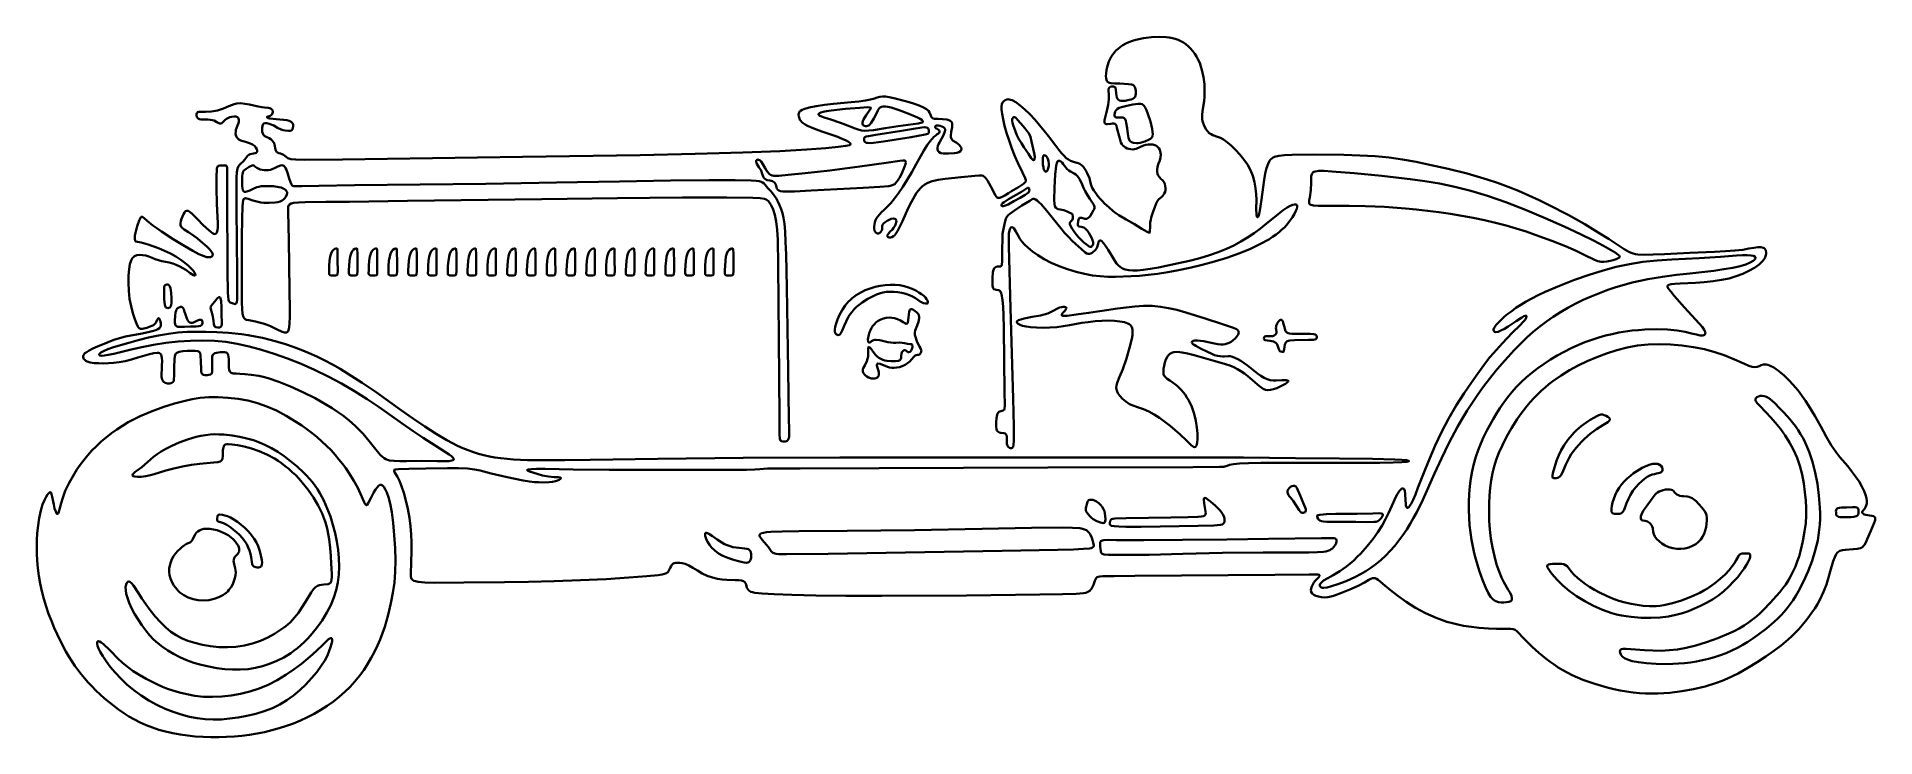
# Model space of a CAD drawing. Header units: centimetres. Extents: x -34.2 to 37, y -14.8 to 12.3.
import ezdxf

# ---------------------------------------------------------------- set-up
doc = ezdxf.new("R2010")
doc.units = ezdxf.units.CM
doc.header["$MEASUREMENT"] = 0
doc.layers.add('Layer 1', color=7, linetype='Continuous')

msp = doc.modelspace()

# ---------------------------------------------------------------- linework, layer by layer
at = {"layer": 'Layer 1', "color": 250, "lineweight": 35}
for points, knots in [([(-9.1875, -4.4625), (-9.1875, -4.4625), (-10.6075, -4.465), (-10.6075, -4.465), (-10.6075, -4.465), (-10.6075, -4.465), (-12.015, -4.465), (-12.015, -4.465), (-12.015, -4.465), (-12.015, -4.465), (-13.4025, -4.445), (-13.4025, -4.445), (-13.4025, -4.445), (-13.4025, -4.445), (-14.4875, -4.4275), (-14.4875, -4.4275), (-14.4875, -4.4275), (-14.4875, -4.4275), (-14.8225, -4.4275), (-14.8225, -4.4275), (-14.8225, -4.4275), (-14.8225, -4.4275), (-15.025, -4.4325), (-15.025, -4.4325), (-15.025, -4.4325), (-15.025, -4.4325), (-15.135, -4.445), (-15.135, -4.445), (-15.135, -4.445), (-15.135, -4.445), (-15.18, -4.4575), (-15.18, -4.4575), (-15.18, -4.4575), (-15.18, -4.4575), (-15.19, -4.4725), (-15.19, -4.4725), (-15.19, -4.4725), (-15.19, -4.4725), (-15.1775, -4.49), (-15.1775, -4.49), (-15.1775, -4.49), (-15.1775, -4.49), (-15.095, -4.53), (-15.095, -4.53), (-15.095, -4.53), (-15.095, -4.53), (-14.8, -4.6225), (-14.8, -4.6225), (-14.8, -4.6225), (-14.8, -4.6225), (-14.59, -4.68), (-14.59, -4.68), (-14.59, -4.68), (-14.59, -4.68), (-14.3625, -4.7225), (-14.3625, -4.7225), (-14.3625, -4.7225), (-14.3625, -4.7225), (-14.145, -4.7425), (-14.145, -4.7425), (-14.145, -4.7425), (-14.145, -4.7425), (-13.98, -4.75), (-13.98, -4.75), (-13.98, -4.75), (-13.98, -4.75), (-13.895, -4.765), (-13.895, -4.765), (-13.895, -4.765), (-13.895, -4.765), (-13.8825, -4.78), (-13.8825, -4.78), (-13.8825, -4.78), (-13.8825, -4.78), (-13.8875, -4.8), (-13.8875, -4.8), (-13.8875, -4.8), (-13.8875, -4.8), (-13.91, -4.825), (-13.91, -4.825), (-13.91, -4.825), (-13.91, -4.825), (-13.95, -4.855), (-13.95, -4.855), (-13.95, -4.855), (-13.95, -4.855), (-14.01249, -4.8825), (-14.01249, -4.8825), (-14.01249, -4.8825), (-14.01249, -4.8825), (-14.095, -4.9075), (-14.095, -4.9075), (-14.095, -4.9075), (-14.095, -4.9075), (-14.205, -4.925), (-14.205, -4.925), (-14.205, -4.925), (-14.205, -4.925), (-14.3325, -4.9375), (-14.3325, -4.9375), (-14.3325, -4.9375), (-14.3325, -4.9375), (-14.61, -4.9475), (-14.61, -4.9475), (-14.61, -4.9475), (-14.61, -4.9475), (-14.755, -4.945), (-14.755, -4.945), (-14.755, -4.945), (-14.755, -4.945), (-14.91, -4.9375), (-14.91, -4.9375), (-14.91, -4.9375), (-14.91, -4.9375), (-15.1, -4.9175), (-15.1, -4.9175), (-15.1, -4.9175), (-15.1, -4.9175), (-15.34, -4.8775), (-15.34, -4.8775), (-15.34, -4.8775), (-15.34, -4.8775), (-15.9675, -4.75), (-15.9675, -4.75), (-15.9675, -4.75), (-15.9675, -4.75), (-16.585, -4.6), (-16.585, -4.6), (-16.585, -4.6), (-16.585, -4.6), (-17.0125, -4.485), (-17.0125, -4.485), (-17.0125, -4.485), (-17.0125, -4.485), (-17.225, -4.445), (-17.225, -4.445), (-17.225, -4.445), (-17.225, -4.445), (-17.495, -4.4175), (-17.495, -4.4175), (-17.495, -4.4175), (-17.495, -4.4175), (-17.85, -4.4025), (-17.85, -4.4025), (-17.85, -4.4025), (-17.85, -4.4025), (-18.2675, -4.3975), (-18.2675, -4.3975), (-18.2675, -4.3975), (-18.2675, -4.3975), (-19.115, -4.4075), (-19.115, -4.4075), (-19.115, -4.4075), (-19.115, -4.4075), (-19.77, -4.4225), (-19.77, -4.4225), (-19.77, -4.4225), (-19.77, -4.4225), (-20.175, -4.4375), (-20.175, -4.4375), (-20.175, -4.4375), (-20.175, -4.4375), (-20.2825, -4.4475), (-20.2825, -4.4475), (-20.2825, -4.4475), (-20.2825, -4.4475), (-20.335, -4.4675), (-20.335, -4.4675), (-20.335, -4.4675), (-20.335, -4.4675), (-20.345, -4.48), (-20.345, -4.48), (-20.345, -4.48), (-20.345, -4.48), (-20.345, -4.4975), (-20.345, -4.4975), (-20.345, -4.4975), (-20.345, -4.4975), (-20.3225, -4.55), (-20.3225, -4.55), (-20.3225, -4.55), (-20.3225, -4.55), (-20.215, -4.7375), (-20.215, -4.7375), (-20.215, -4.7375), (-20.215, -4.7375), (-20.1375, -4.89), (-20.1375, -4.89), (-20.1375, -4.89), (-20.1375, -4.89), (-20.055, -5.0925), (-20.055, -5.0925), (-20.055, -5.0925), (-20.055, -5.0925), (-19.9675, -5.35), (-19.9675, -5.35), (-19.9675, -5.35), (-19.9675, -5.35), (-19.8825, -5.6525), (-19.8825, -5.6525), (-19.8825, -5.6525), (-19.8825, -5.6525), (-19.8075, -5.9775), (-19.8075, -5.9775), (-19.8075, -5.9775), (-19.8075, -5.9775), (-19.7475, -6.315), (-19.7475, -6.315), (-19.7475, -6.315), (-19.7475, -6.315), (-19.7075, -6.65), (-19.7075, -6.65), (-19.7075, -6.65), (-19.7075, -6.65), (-19.685, -6.9725), (-19.685, -6.9725), (-19.685, -6.9725), (-19.685, -6.9725), (-19.6725, -7.2825), (-19.6725, -7.2825), (-19.6725, -7.2825), (-19.6725, -7.2825), (-19.67, -7.5725), (-19.67, -7.5725), (-19.67, -7.5725), (-19.67, -7.5725), (-19.6775, -8.0775), (-19.6775, -8.0775), (-19.6775, -8.0775), (-19.6775, -8.0775), (-19.6875, -8.4575), (-19.6875, -8.4575), (-19.6875, -8.4575), (-19.6875, -8.4575), (-19.6875, -8.59), (-19.6875, -8.59), (-19.6875, -8.59), (-19.6875, -8.59), (-19.68, -8.6425), (-19.68, -8.6425), (-19.68, -8.6425), (-19.68, -8.6425), (-19.6625, -8.6875), (-19.6625, -8.6875), (-19.6625, -8.6875), (-19.6625, -8.6875), (-19.63, -8.7225), (-19.63, -8.7225), (-19.63, -8.7225), (-19.63, -8.7225), (-19.58, -8.755), (-19.58, -8.755), (-19.58, -8.755), (-19.58, -8.755), (-19.51, -8.7775), (-19.51, -8.7775), (-19.51, -8.7775), (-19.51, -8.7775), (-19.415, -8.7975), (-19.415, -8.7975), (-19.415, -8.7975), (-19.415, -8.7975), (-19.145, -8.8225), (-19.145, -8.8225), (-19.145, -8.8225), (-19.145, -8.8225), (-18.7625, -8.8325), (-18.7625, -8.8325), (-18.7625, -8.8325), (-18.7625, -8.8325), (-17.645, -8.83), (-17.645, -8.83), (-17.645, -8.83), (-17.645, -8.83), (-16.065, -8.815), (-16.065, -8.815), (-16.065, -8.815), (-16.065, -8.815), (-15.1375, -8.8), (-15.1375, -8.8), (-15.1375, -8.8), (-15.1375, -8.8), (-14.1475, -8.775), (-14.1475, -8.775), (-14.1475, -8.775), (-14.1475, -8.775), (-13.12, -8.7375), (-13.12, -8.7375), (-13.12, -8.7375), (-13.12, -8.7375), (-12.12749, -8.69), (-12.12749, -8.69), (-12.12749, -8.69), (-12.12749, -8.69), (-11.2475, -8.6375), (-11.2475, -8.6375), (-11.2475, -8.6375), (-11.2475, -8.6375), (-10.5575, -8.585), (-10.5575, -8.585), (-10.5575, -8.585), (-10.5575, -8.585), (-10.11, -8.535), (-10.11, -8.535), (-10.11, -8.535), (-10.11, -8.535), (-9.9675, -8.51), (-9.9675, -8.51), (-9.9675, -8.51), (-9.9675, -8.51), (-9.86499, -8.485), (-9.86499, -8.485), (-9.86499, -8.485), (-9.86499, -8.485), (-9.7975, -8.46), (-9.7975, -8.46), (-9.7975, -8.46), (-9.7975, -8.46), (-9.7525, -8.435), (-9.7525, -8.435), (-9.7525, -8.435), (-9.7525, -8.435), (-9.7275, -8.40749), (-9.7275, -8.40749), (-9.7275, -8.40749), (-9.7275, -8.40749), (-9.71, -8.38), (-9.71, -8.38), (-9.71, -8.38), (-9.71, -8.38), (-9.65, -8.2525), (-9.65, -8.2525), (-9.65, -8.2525), (-9.65, -8.2525), (-9.6175, -8.1925), (-9.6175, -8.1925), (-9.6175, -8.1925), (-9.6175, -8.1925), (-9.5825, -8.14), (-9.5825, -8.14), (-9.5825, -8.14), (-9.5825, -8.14), (-9.5425, -8.1025), (-9.5425, -8.1025), (-9.5425, -8.1025), (-9.5425, -8.1025), (-9.495, -8.08), (-9.495, -8.08), (-9.495, -8.08), (-9.495, -8.08), (-9.4375, -8.065), (-9.4375, -8.065), (-9.4375, -8.065), (-9.4375, -8.065), (-9.37, -8.06), (-9.37, -8.06), (-9.37, -8.06), (-9.37, -8.06), (-9.2875, -8.06), (-9.2875, -8.06), (-9.2875, -8.06), (-9.2875, -8.06), (-9.1875, -8.0725), (-9.1875, -8.0725), (-9.1875, -8.0725), (-9.1875, -8.0725), (-9.06999, -8.105), (-9.06999, -8.105), (-9.06999, -8.105), (-9.06999, -8.105), (-8.93249, -8.1625), (-8.93249, -8.1625), (-8.93249, -8.1625), (-8.93249, -8.1625), (-8.77249, -8.2525), (-8.77249, -8.2525), (-8.77249, -8.2525), (-8.77249, -8.2525), (-8.59499, -8.36), (-8.59499, -8.36), (-8.59499, -8.36), (-8.59499, -8.36), (-8.4075, -8.4725), (-8.4075, -8.4725), (-8.4075, -8.4725), (-8.4075, -8.4725), (-8.2125, -8.5675), (-8.2125, -8.5675), (-8.2125, -8.5675), (-8.2125, -8.5675), (-8.015, -8.6375), (-8.015, -8.6375), (-8.015, -8.6375), (-8.015, -8.6375), (-7.8225, -8.685), (-7.8225, -8.685), (-7.8225, -8.685), (-7.8225, -8.685), (-7.63499, -8.7125), (-7.63499, -8.7125), (-7.63499, -8.7125), (-7.63499, -8.7125), (-7.455, -8.72499), (-7.455, -8.72499), (-7.455, -8.72499), (-7.455, -8.72499), (-7.1325, -8.735), (-7.1325, -8.735), (-7.1325, -8.735), (-7.1325, -8.735), (-6.9975, -8.74), (-6.9975, -8.74), (-6.9975, -8.74), (-6.9975, -8.74), (-6.8925, -8.7525), (-6.8925, -8.7525), (-6.8925, -8.7525), (-6.8925, -8.7525), (-6.815, -8.775), (-6.815, -8.775), (-6.815, -8.775), (-6.815, -8.775), (-6.765, -8.8075), (-6.765, -8.8075), (-6.765, -8.8075), (-6.765, -8.8075), (-6.73249, -8.8525), (-6.73249, -8.8525), (-6.73249, -8.8525), (-6.73249, -8.8525), (-6.71249, -8.9025), (-6.71249, -8.9025), (-6.71249, -8.9025), (-6.71249, -8.9025), (-6.6775, -9.025), (-6.6775, -9.025), (-6.6775, -9.025), (-6.6775, -9.025), (-6.65, -9.085), (-6.65, -9.085), (-6.65, -9.085), (-6.65, -9.085), (-6.605, -9.14), (-6.605, -9.14), (-6.605, -9.14), (-6.605, -9.14), (-6.5725, -9.1625), (-6.5725, -9.1625), (-6.5725, -9.1625), (-6.5725, -9.1625), (-6.5275, -9.185), (-6.5275, -9.185), (-6.5275, -9.185), (-6.5275, -9.185), (-6.465, -9.205), (-6.465, -9.205), (-6.465, -9.205), (-6.465, -9.205), (-6.37499, -9.2225), (-6.37499, -9.2225), (-6.37499, -9.2225), (-6.37499, -9.2225), (-6.0925, -9.2525), (-6.0925, -9.2525), (-6.0925, -9.2525), (-6.0925, -9.2525), (-5.6275, -9.28), (-5.6275, -9.28), (-5.6275, -9.28), (-5.6275, -9.28), (-4.9375, -9.3025), (-4.9375, -9.3025), (-4.9375, -9.3025), (-4.9375, -9.3025), (-4.01, -9.3225), (-4.01, -9.3225), (-4.01, -9.3225), (-4.01, -9.3225), (-2.85, -9.335), (-2.85, -9.335), (-2.85, -9.335), (-2.85, -9.335), (-1.4525, -9.34), (-1.4525, -9.34), (-1.4525, -9.34), (-1.4525, -9.34), (1.8225, -9.3225), (1.8225, -9.3225), (1.8225, -9.3225), (1.8225, -9.3225), (4.6675, -9.2925), (4.6675, -9.2925), (4.6675, -9.2925), (4.6675, -9.2925), (5.5425, -9.2775), (5.5425, -9.2775), (5.5425, -9.2775), (5.5425, -9.2775), (6.0725, -9.2625), (6.0725, -9.2625), (6.0725, -9.2625), (6.0725, -9.2625), (6.355, -9.2375), (6.355, -9.2375), (6.355, -9.2375), (6.355, -9.2375), (6.44, -9.22), (6.44, -9.22), (6.44, -9.22), (6.44, -9.22), (6.5, -9.1975), (6.5, -9.1975), (6.5, -9.1975), (6.5, -9.1975), (6.55, -9.1725), (6.55, -9.1725), (6.55, -9.1725), (6.55, -9.1725), (6.5925, -9.1425), (6.5925, -9.1425), (6.5925, -9.1425), (6.5925, -9.1425), (6.63, -9.11), (6.63, -9.11), (6.63, -9.11), (6.63, -9.11), (6.6575, -9.075), (6.6575, -9.075), (6.6575, -9.075), (6.6575, -9.075), (6.705, -8.995), (6.705, -8.995), (6.705, -8.995), (6.705, -8.995), (6.7375, -8.9125), (6.7375, -8.9125), (6.7375, -8.9125), (6.7375, -8.9125), (6.79501, -8.755), (6.79501, -8.755), (6.79501, -8.755), (6.79501, -8.755), (6.82501, -8.6875), (6.82501, -8.6875), (6.82501, -8.6875), (6.82501, -8.6875), (6.8575, -8.635), (6.8575, -8.635), (6.8575, -8.635), (6.8575, -8.635), (6.88, -8.6175), (6.88, -8.6175), (6.88, -8.6175), (6.88, -8.6175), (6.9175, -8.6025), (6.9175, -8.6025), (6.9175, -8.6025), (6.9175, -8.6025), (6.9875, -8.5925), (6.9875, -8.5925), (6.9875, -8.5925), (6.9875, -8.5925), (7.105, -8.585), (7.105, -8.585), (7.105, -8.585), (7.105, -8.585), (7.5375, -8.575), (7.5375, -8.575), (7.5375, -8.575), (7.5375, -8.575), (8.33501, -8.5675), (8.33501, -8.5675), (8.33501, -8.5675), (8.33501, -8.5675), (13.76, -8.5325), (13.76, -8.5325), (13.76, -8.5325), (13.76, -8.5325), (15.09249, -8.5175), (15.09249, -8.5175), (15.09249, -8.5175), (15.09249, -8.5175), (15.43, -8.52), (15.43, -8.52), (15.43, -8.52), (15.43, -8.52), (15.4775, -8.5325), (15.4775, -8.5325), (15.4775, -8.5325), (15.4775, -8.5325), (15.49, -8.54), (15.49, -8.54), (15.49, -8.54), (15.49, -8.54), (15.495, -8.5525), (15.495, -8.5525), (15.495, -8.5525), (15.495, -8.5525), (15.49, -8.5775), (15.49, -8.5775), (15.49, -8.5775), (15.49, -8.5775), (15.465, -8.6125), (15.465, -8.6125), (15.465, -8.6125), (15.465, -8.6125), (15.37999, -8.7075), (15.37999, -8.7075), (15.37999, -8.7075), (15.37999, -8.7075), (15.3275, -8.76499), (15.3275, -8.76499), (15.3275, -8.76499), (15.3275, -8.76499), (15.2775, -8.83), (15.2775, -8.83), (15.2775, -8.83), (15.2775, -8.83), (15.23, -8.9025), (15.23, -8.9025), (15.23, -8.9025), (15.23, -8.9025), (15.19, -8.98), (15.19, -8.98), (15.19, -8.98), (15.19, -8.98), (15.1675, -9.055), (15.1675, -9.055), (15.1675, -9.055), (15.1675, -9.055), (15.16, -9.1275), (15.16, -9.1275), (15.16, -9.1275), (15.16, -9.1275), (15.175, -9.1925), (15.175, -9.1925), (15.175, -9.1925), (15.175, -9.1925), (15.21, -9.2475), (15.21, -9.2475), (15.21, -9.2475), (15.21, -9.2475), (15.26999, -9.2975), (15.26999, -9.2975), (15.26999, -9.2975), (15.26999, -9.2975), (15.34999, -9.3375), (15.34999, -9.3375), (15.34999, -9.3375), (15.34999, -9.3375), (15.45, -9.37), (15.45, -9.37), (15.45, -9.37), (15.45, -9.37), (15.5675, -9.39), (15.5675, -9.39), (15.5675, -9.39), (15.5675, -9.39), (15.69249, -9.39999), (15.69249, -9.39999), (15.69249, -9.39999), (15.69249, -9.39999), (15.82, -9.3925), (15.82, -9.3925), (15.82, -9.3925), (15.82, -9.3925), (15.94499, -9.37), (15.94499, -9.37), (15.94499, -9.37), (15.94499, -9.37), (16.07, -9.3325), (16.07, -9.3325), (16.07, -9.3325), (16.07, -9.3325), (16.3475, -9.225), (16.3475, -9.225), (16.3475, -9.225), (16.3475, -9.225), (16.67, -9.0925), (16.67, -9.0925), (16.67, -9.0925), (16.67, -9.0925), (16.985, -8.9525), (16.985, -8.9525), (16.985, -8.9525), (16.985, -8.9525), (17.2275, -8.82), (17.2275, -8.82), (17.2275, -8.82), (17.2275, -8.82), (17.405, -8.7175), (17.405, -8.7175), (17.405, -8.7175), (17.405, -8.7175), (17.4775, -8.6825), (17.4775, -8.6825), (17.4775, -8.6825), (17.4775, -8.6825), (17.54, -8.66), (17.54, -8.66), (17.54, -8.66), (17.54, -8.66), (17.595, -8.6525), (17.595, -8.6525), (17.595, -8.6525), (17.595, -8.6525), (17.645, -8.6575), (17.645, -8.6575), (17.645, -8.6575), (17.645, -8.6575), (17.695, -8.68), (17.695, -8.68), (17.695, -8.68), (17.695, -8.68), (17.7625, -8.72499), (17.7625, -8.72499), (17.7625, -8.72499), (17.7625, -8.72499), (18.0175, -8.9375), (18.0175, -8.9375), (18.0175, -8.9375), (18.0175, -8.9375), (18.2375, -9.1225), (18.2375, -9.1225), (18.2375, -9.1225), (18.2375, -9.1225), (18.52, -9.3425), (18.52, -9.3425), (18.52, -9.3425), (18.52, -9.3425), (18.8475, -9.5775), (18.8475, -9.5775), (18.8475, -9.5775), (18.8475, -9.5775), (19.025, -9.695), (19.025, -9.695), (19.025, -9.695), (19.025, -9.695), (19.2125, -9.8075), (19.2125, -9.8075), (19.2125, -9.8075), (19.2125, -9.8075), (19.405, -9.915), (19.405, -9.915), (19.405, -9.915), (19.405, -9.915), (19.6, -10.01499), (19.6, -10.01499), (19.6, -10.01499), (19.6, -10.01499), (19.8025, -10.1075), (19.8025, -10.1075), (19.8025, -10.1075), (19.8025, -10.1075), (20.0075, -10.195), (20.0075, -10.195), (20.0075, -10.195), (20.0075, -10.195), (20.215, -10.2725), (20.215, -10.2725), (20.215, -10.2725), (20.215, -10.2725), (20.4275, -10.3425), (20.4275, -10.3425), (20.4275, -10.3425), (20.4275, -10.3425), (20.6375, -10.4025), (20.6375, -10.4025), (20.6375, -10.4025), (20.6375, -10.4025), (20.85, -10.455), (20.85, -10.455), (20.85, -10.455), (20.85, -10.455), (21.0625, -10.4975), (21.0625, -10.4975), (21.0625, -10.4975), (21.0625, -10.4975), (21.27, -10.5325), (21.27, -10.5325), (21.27, -10.5325), (21.27, -10.5325), (21.6725, -10.5825), (21.6725, -10.5825), (21.6725, -10.5825), (21.6725, -10.5825), (22.035, -10.61), (22.035, -10.61), (22.035, -10.61), (22.035, -10.61), (22.345, -10.62), (22.345, -10.62), (22.345, -10.62), (22.345, -10.62), (22.7675, -10.6225), (22.7675, -10.6225), (22.7675, -10.6225), (22.7675, -10.6225), (22.89999, -10.625), (22.89999, -10.625), (22.89999, -10.625), (22.89999, -10.625), (22.995, -10.635), (22.995, -10.635), (22.995, -10.635), (22.995, -10.635), (23.06749, -10.6625), (23.06749, -10.6625), (23.06749, -10.6625), (23.06749, -10.6625), (23.1375, -10.7125), (23.1375, -10.7125), (23.1375, -10.7125), (23.1375, -10.7125), (23.2225, -10.795), (23.2225, -10.795), (23.2225, -10.795), (23.2225, -10.795), (23.3425, -10.9225), (23.3425, -10.9225), (23.3425, -10.9225), (23.3425, -10.9225), (23.5125, -11.1), (23.5125, -11.1), (23.5125, -11.1), (23.5125, -11.1), (23.7275, -11.3125), (23.7275, -11.3125), (23.7275, -11.3125), (23.7275, -11.3125), (23.9825, -11.545), (23.9825, -11.545), (23.9825, -11.545), (23.9825, -11.545), (24.265, -11.7825), (24.265, -11.7825), (24.265, -11.7825), (24.265, -11.7825), (24.4175, -11.895), (24.4175, -11.895), (24.4175, -11.895), (24.4175, -11.895), (24.57499, -12.005), (24.57499, -12.005), (24.57499, -12.005), (24.57499, -12.005), (24.7375, -12.1125), (24.7375, -12.1125), (24.7375, -12.1125), (24.7375, -12.1125), (24.91, -12.215), (24.91, -12.215), (24.91, -12.215), (24.91, -12.215), (25.27999, -12.41), (25.27999, -12.41), (25.27999, -12.41), (25.27999, -12.41), (25.6925, -12.5875), (25.6925, -12.5875), (25.6925, -12.5875), (25.6925, -12.5875), (26.1475, -12.75), (26.1475, -12.75), (26.1475, -12.75), (26.1475, -12.75), (26.6325, -12.89), (26.6325, -12.89), (26.6325, -12.89), (26.6325, -12.89), (26.8825, -12.95), (26.8825, -12.95), (26.8825, -12.95), (26.8825, -12.95), (27.13499, -13.0025), (27.13499, -13.0025), (27.13499, -13.0025), (27.13499, -13.0025), (27.385, -13.045), (27.385, -13.045), (27.385, -13.045), (27.385, -13.045), (27.635, -13.08), (27.635, -13.08), (27.635, -13.08), (27.635, -13.08), (27.88, -13.105), (27.88, -13.105), (27.88, -13.105), (27.88, -13.105), (28.12, -13.12), (28.12, -13.12), (28.12, -13.12), (28.12, -13.12), (28.3575, -13.1275), (28.3575, -13.1275), (28.3575, -13.1275), (28.3575, -13.1275), (28.5925, -13.125), (28.5925, -13.125), (28.5925, -13.125), (28.5925, -13.125), (28.825, -13.115), (28.825, -13.115), (28.825, -13.115), (28.825, -13.115), (29.055, -13.095), (29.055, -13.095), (29.055, -13.095), (29.055, -13.095), (29.515, -13.0375), (29.515, -13.0375), (29.515, -13.0375), (29.515, -13.0375), (29.97, -12.955), (29.97, -12.955), (29.97, -12.955), (29.97, -12.955), (30.4225, -12.845), (30.4225, -12.845), (30.4225, -12.845), (30.4225, -12.845), (30.865, -12.7075), (30.865, -12.7075), (30.865, -12.7075), (30.865, -12.7075), (31.08, -12.6275), (31.08, -12.6275), (31.08, -12.6275), (31.08, -12.6275), (31.29249, -12.54), (31.29249, -12.54), (31.29249, -12.54), (31.29249, -12.54), (31.6975, -12.3475), (31.6975, -12.3475), (31.6975, -12.3475), (31.6975, -12.3475), (32.0825, -12.1325), (32.0825, -12.1325), (32.0825, -12.1325), (32.0825, -12.1325), (32.4425, -11.91), (32.4425, -11.91), (32.4425, -11.91), (32.4425, -11.91), (32.775, -11.6875), (32.775, -11.6875), (32.775, -11.6875), (32.775, -11.6875), (33.0825, -11.4725), (33.0825, -11.4725), (33.0825, -11.4725), (33.0825, -11.4725), (33.37, -11.2575), (33.37, -11.2575), (33.37, -11.2575), (33.37, -11.2575), (33.645, -11.0275), (33.645, -11.0275), (33.645, -11.0275), (33.645, -11.0275), (33.78, -10.905), (33.78, -10.905), (33.78, -10.905), (33.78, -10.905), (33.9125, -10.77), (33.9125, -10.77), (33.9125, -10.77), (33.9125, -10.77), (34.0475, -10.6275), (34.0475, -10.6275), (34.0475, -10.6275), (34.0475, -10.6275), (34.18, -10.4775), (34.18, -10.4775), (34.18, -10.4775), (34.18, -10.4775), (34.31, -10.32), (34.31, -10.32), (34.31, -10.32), (34.31, -10.32), (34.435, -10.1575), (34.435, -10.1575), (34.435, -10.1575), (34.435, -10.1575), (34.555, -9.9925), (34.555, -9.9925), (34.555, -9.9925), (34.555, -9.9925), (34.665, -9.8275), (34.665, -9.8275), (34.665, -9.8275), (34.665, -9.8275), (34.77, -9.6625), (34.77, -9.6625), (34.77, -9.6625), (34.77, -9.6625), (34.86, -9.5), (34.86, -9.5), (34.86, -9.5), (34.86, -9.5), (35.01, -9.1925), (35.01, -9.1925), (35.01, -9.1925), (35.01, -9.1925), (35.12, -8.9025), (35.12, -8.9025), (35.12, -8.9025), (35.12, -8.9025), (35.2025, -8.6375), (35.2025, -8.6375), (35.2025, -8.6375), (35.2025, -8.6375), (35.27, -8.395), (35.27, -8.395), (35.27, -8.395), (35.27, -8.395), (35.385, -7.995), (35.385, -7.995), (35.385, -7.995), (35.385, -7.995), (35.4425, -7.84), (35.4425, -7.84), (35.4425, -7.84), (35.4425, -7.84), (35.5, -7.725), (35.5, -7.725), (35.5, -7.725), (35.5, -7.725), (35.5325, -7.68), (35.5325, -7.68), (35.5325, -7.68), (35.5325, -7.68), (35.565, -7.6475), (35.565, -7.6475), (35.565, -7.6475), (35.565, -7.6475), (35.6025, -7.62), (35.6025, -7.62), (35.6025, -7.62), (35.6025, -7.62), (35.6425, -7.6), (35.6425, -7.6), (35.6425, -7.6), (35.6425, -7.6), (35.7375, -7.5725), (35.7375, -7.5725), (35.7375, -7.5725), (35.7375, -7.5725), (35.8575, -7.56), (35.8575, -7.56), (35.8575, -7.56), (35.8575, -7.56), (36.16, -7.54), (36.16, -7.54), (36.16, -7.54), (36.16, -7.54), (36.3125, -7.52), (36.3125, -7.52), (36.3125, -7.52), (36.3125, -7.52), (36.4375, -7.49), (36.4375, -7.49), (36.4375, -7.49), (36.4375, -7.49), (36.4875, -7.46749), (36.4875, -7.46749), (36.4875, -7.46749), (36.4875, -7.46749), (36.5275, -7.44), (36.5275, -7.44), (36.5275, -7.44), (36.5275, -7.44), (36.56, -7.41), (36.56, -7.41), (36.56, -7.41), (36.56, -7.41), (36.59, -7.3725), (36.59, -7.3725), (36.59, -7.3725), (36.59, -7.3725), (36.64, -7.2775), (36.64, -7.2775), (36.64, -7.2775), (36.64, -7.2775), (36.695, -7.1525), (36.695, -7.1525), (36.695, -7.1525), (36.695, -7.1525), (36.84, -6.83), (36.84, -6.83), (36.84, -6.83), (36.84, -6.83), (36.9725, -6.52), (36.9725, -6.52), (36.9725, -6.52), (36.9725, -6.52), (37.0025, -6.4125), (37.0025, -6.4125), (37.0025, -6.4125), (37.0025, -6.4125), (37.01, -6.34), (37.01, -6.34), (37.01, -6.34), (37.01, -6.34), (36.99, -6.29), (36.99, -6.29), (36.99, -6.29), (36.99, -6.29), (36.945, -6.2625), (36.945, -6.2625), (36.945, -6.2625), (36.945, -6.2625), (36.88, -6.2425), (36.88, -6.2425), (36.88, -6.2425), (36.88, -6.2425), (36.8, -6.2325), (36.8, -6.2325), (36.8, -6.2325), (36.8, -6.2325), (36.6425, -6.20749), (36.6425, -6.20749), (36.6425, -6.20749), (36.6425, -6.20749), (36.58, -6.18749), (36.58, -6.18749), (36.58, -6.18749), (36.58, -6.18749), (36.5375, -6.16), (36.5375, -6.16), (36.5375, -6.16), (36.5375, -6.16), (36.51, -6.13), (36.51, -6.13), (36.51, -6.13), (36.51, -6.13), (36.5025, -6.1), (36.5025, -6.1), (36.5025, -6.1), (36.5025, -6.1), (36.515, -6.0675), (36.515, -6.0675), (36.515, -6.0675), (36.515, -6.0675), (36.54, -6.0375), (36.54, -6.0375), (36.54, -6.0375), (36.54, -6.0375), (36.6075, -5.96), (36.6075, -5.96), (36.6075, -5.96), (36.6075, -5.96), (36.6375, -5.9075), (36.6375, -5.9075), (36.6375, -5.9075), (36.6375, -5.9075), (36.665, -5.8425), (36.665, -5.8425), (36.665, -5.8425), (36.665, -5.8425), (36.68, -5.765), (36.68, -5.765), (36.68, -5.765), (36.68, -5.765), (36.6825, -5.6725), (36.6825, -5.6725), (36.6825, -5.6725), (36.6825, -5.6725), (36.67, -5.5625), (36.67, -5.5625), (36.67, -5.5625), (36.67, -5.5625), (36.6375, -5.4325), (36.6375, -5.4325), (36.6375, -5.4325), (36.6375, -5.4325), (36.58, -5.28499), (36.58, -5.28499), (36.58, -5.28499), (36.58, -5.28499), (36.495, -5.1125), (36.495, -5.1125), (36.495, -5.1125), (36.495, -5.1125), (36.3825, -4.92), (36.3825, -4.92), (36.3825, -4.92), (36.3825, -4.92), (36.2475, -4.7175), (36.2475, -4.7175), (36.2475, -4.7175), (36.2475, -4.7175), (36.0975, -4.515), (36.0975, -4.515), (36.0975, -4.515), (36.0975, -4.515), (35.945, -4.325), (35.945, -4.325), (35.945, -4.325), (35.945, -4.325), (35.645, -3.9725), (35.645, -3.9725), (35.645, -3.9725), (35.645, -3.9725), (35.485, -3.7675), (35.485, -3.7675), (35.485, -3.7675), (35.485, -3.7675), (35.31, -3.5025), (35.31, -3.5025), (35.31, -3.5025), (35.31, -3.5025), (35.115, -3.1675), (35.115, -3.1675), (35.115, -3.1675), (35.115, -3.1675), (34.9, -2.78), (34.9, -2.78), (34.9, -2.78), (34.9, -2.78), (34.6725, -2.3725), (34.6725, -2.3725), (34.6725, -2.3725), (34.6725, -2.3725), (34.4325, -1.9725), (34.4325, -1.9725), (34.4325, -1.9725), (34.4325, -1.9725), (34.31, -1.7875), (34.31, -1.7875), (34.31, -1.7875), (34.31, -1.7875), (34.185, -1.6125), (34.185, -1.6125), (34.185, -1.6125), (34.185, -1.6125), (34.06, -1.4475), (34.06, -1.4475), (34.06, -1.4475), (34.06, -1.4475), (33.935, -1.2925), (33.935, -1.2925), (33.935, -1.2925), (33.935, -1.2925), (33.8125, -1.1525), (33.8125, -1.1525), (33.8125, -1.1525), (33.8125, -1.1525), (33.6925, -1.0225), (33.6925, -1.0225), (33.6925, -1.0225), (33.6925, -1.0225), (33.5775, -0.905), (33.5775, -0.905), (33.5775, -0.905), (33.5775, -0.905), (33.465, -0.8), (33.465, -0.8), (33.465, -0.8), (33.465, -0.8), (33.36, -0.7075), (33.36, -0.7075), (33.36, -0.7075), (33.36, -0.7075), (33.26, -0.6275), (33.26, -0.6275), (33.26, -0.6275), (33.26, -0.6275), (33.0775, -0.505), (33.0775, -0.505), (33.0775, -0.505), (33.0775, -0.505), (32.9175, -0.425), (32.9175, -0.425), (32.9175, -0.425), (32.9175, -0.425), (32.85, -0.4025), (32.85, -0.4025), (32.85, -0.4025), (32.85, -0.4025), (32.7875, -0.39), (32.7875, -0.39), (32.7875, -0.39), (32.7875, -0.39), (32.73, -0.3875), (32.73, -0.3875), (32.73, -0.3875), (32.73, -0.3875), (32.68, -0.39), (32.68, -0.39), (32.68, -0.39), (32.68, -0.39), (32.59249, -0.415), (32.59249, -0.415), (32.59249, -0.415), (32.59249, -0.415), (32.515, -0.45), (32.515, -0.45), (32.515, -0.45), (32.515, -0.45), (32.435, -0.4775), (32.435, -0.4775), (32.435, -0.4775), (32.435, -0.4775), (32.35, -0.4875), (32.35, -0.4875), (32.35, -0.4875), (32.35, -0.4875), (32.24499, -0.475), (32.24499, -0.475), (32.24499, -0.475), (32.24499, -0.475), (32.1125, -0.435), (32.1125, -0.435), (32.1125, -0.435), (32.1125, -0.435), (31.9425, -0.365), (31.9425, -0.365), (31.9425, -0.365), (31.9425, -0.365), (31.465, -0.15), (31.465, -0.15), (31.465, -0.15), (31.465, -0.15), (31.1575, -0.0225), (31.1575, -0.0225), (31.1575, -0.0225), (31.1575, -0.0225), (30.8025, 0.0975), (30.8025, 0.0975), (30.8025, 0.0975), (30.8025, 0.0975), (30.4025, 0.205), (30.4025, 0.205), (30.4025, 0.205), (30.4025, 0.205), (29.9725, 0.29), (29.9725, 0.29), (29.9725, 0.29), (29.9725, 0.29), (29.5275, 0.355), (29.5275, 0.355), (29.5275, 0.355), (29.5275, 0.355), (29.07999, 0.395), (29.07999, 0.395), (29.07999, 0.395), (29.07999, 0.395), (28.645, 0.4075), (28.645, 0.4075), (28.645, 0.4075), (28.645, 0.4075), (28.22, 0.3925), (28.22, 0.3925), (28.22, 0.3925), (28.22, 0.3925), (27.8075, 0.3475), (27.8075, 0.3475), (27.8075, 0.3475), (27.8075, 0.3475), (27.4025, 0.2725), (27.4025, 0.2725), (27.4025, 0.2725), (27.4025, 0.2725), (27, 0.17), (27, 0.17), (27, 0.17), (27, 0.17), (26.6075, 0.0425), (26.6075, 0.0425), (26.6075, 0.0425), (26.6075, 0.0425), (26.225, -0.1025), (26.225, -0.1025), (26.225, -0.1025), (26.225, -0.1025), (25.8575, -0.26), (25.8575, -0.26), (25.8575, -0.26), (25.8575, -0.26), (25.505, -0.4275), (25.505, -0.4275), (25.505, -0.4275), (25.505, -0.4275), (25.17, -0.6075), (25.17, -0.6075), (25.17, -0.6075), (25.17, -0.6075), (24.845, -0.8075), (24.845, -0.8075), (24.845, -0.8075), (24.845, -0.8075), (24.53, -1.0275), (24.53, -1.0275), (24.53, -1.0275), (24.53, -1.0275), (24.375, -1.1475), (24.375, -1.1475), (24.375, -1.1475), (24.375, -1.1475), (24.225, -1.275), (24.225, -1.275), (24.225, -1.275), (24.225, -1.275), (24.075, -1.4075), (24.075, -1.4075), (24.075, -1.4075), (24.075, -1.4075), (23.92999, -1.5475), (23.92999, -1.5475), (23.92999, -1.5475), (23.92999, -1.5475), (23.7875, -1.6925), (23.7875, -1.6925), (23.7875, -1.6925), (23.7875, -1.6925), (23.65, -1.845), (23.65, -1.845), (23.65, -1.845), (23.65, -1.845), (23.5175, -2.0025), (23.5175, -2.0025), (23.5175, -2.0025), (23.5175, -2.0025), (23.3875, -2.165), (23.3875, -2.165), (23.3875, -2.165), (23.3875, -2.165), (23.2625, -2.3325), (23.2625, -2.3325), (23.2625, -2.3325), (23.2625, -2.3325), (23.145, -2.5025), (23.145, -2.5025), (23.145, -2.5025), (23.145, -2.5025), (22.9275, -2.85), (22.9275, -2.85), (22.9275, -2.85), (22.9275, -2.85), (22.735, -3.19), (22.735, -3.19), (22.735, -3.19), (22.735, -3.19), (22.5725, -3.51), (22.5725, -3.51), (22.5725, -3.51), (22.5725, -3.51), (22.44, -3.8025), (22.44, -3.8025), (22.44, -3.8025), (22.44, -3.8025), (22.335, -4.0725), (22.335, -4.0725), (22.335, -4.0725), (22.335, -4.0725), (22.255, -4.335), (22.255, -4.335), (22.255, -4.335), (22.255, -4.335), (22.1925, -4.5975), (22.1925, -4.5975), (22.1925, -4.5975), (22.1925, -4.5975), (22.1425, -4.8725), (22.1425, -4.8725), (22.1425, -4.8725), (22.1425, -4.8725), (22.105, -5.16), (22.105, -5.16), (22.105, -5.16), (22.105, -5.16), (22.08, -5.46), (22.08, -5.46), (22.08, -5.46), (22.08, -5.46), (22.065, -5.7725), (22.065, -5.7725), (22.065, -5.7725), (22.065, -5.7725), (22.06, -6.0975), (22.06, -6.0975), (22.06, -6.0975), (22.06, -6.0975), (22.0675, -6.4325), (22.0675, -6.4325), (22.0675, -6.4325), (22.0675, -6.4325), (22.09, -6.775), (22.09, -6.775), (22.09, -6.775), (22.09, -6.775), (22.13, -7.1225), (22.13, -7.1225), (22.13, -7.1225), (22.13, -7.1225), (22.19, -7.4725), (22.19, -7.4725), (22.19, -7.4725), (22.19, -7.4725), (22.265, -7.81), (22.265, -7.81), (22.265, -7.81), (22.265, -7.81), (22.35, -8.125), (22.35, -8.125), (22.35, -8.125), (22.35, -8.125), (22.445, -8.4), (22.445, -8.4), (22.445, -8.4), (22.445, -8.4), (22.5375, -8.63), (22.5375, -8.63), (22.5375, -8.63), (22.5375, -8.63), (22.6325, -8.8175), (22.6325, -8.8175), (22.6325, -8.8175), (22.6325, -8.8175), (22.79999, -9.11), (22.79999, -9.11), (22.79999, -9.11), (22.79999, -9.11), (22.86999, -9.23), (22.86999, -9.23), (22.86999, -9.23), (22.86999, -9.23), (22.91999, -9.3375), (22.91999, -9.3375), (22.91999, -9.3375), (22.91999, -9.3375), (22.945, -9.4275), (22.945, -9.4275), (22.945, -9.4275), (22.945, -9.4275), (22.945, -9.465), (22.945, -9.465), (22.945, -9.465), (22.945, -9.465), (22.9375, -9.4975), (22.9375, -9.4975), (22.9375, -9.4975), (22.9375, -9.4975), (22.91999, -9.5225), (22.91999, -9.5225), (22.91999, -9.5225), (22.91999, -9.5225), (22.895, -9.5425), (22.895, -9.5425), (22.895, -9.5425), (22.895, -9.5425), (22.8225, -9.5725), (22.8225, -9.5725), (22.8225, -9.5725), (22.8225, -9.5725), (22.72999, -9.5875), (22.72999, -9.5875), (22.72999, -9.5875), (22.72999, -9.5875), (22.6275, -9.595), (22.6275, -9.595), (22.6275, -9.595), (22.6275, -9.595), (22.5225, -9.5975), (22.5225, -9.5975), (22.5225, -9.5975), (22.5225, -9.5975), (22.4175, -9.585), (22.4175, -9.585), (22.4175, -9.585), (22.4175, -9.585), (22.315, -9.55), (22.315, -9.55), (22.315, -9.55), (22.315, -9.55), (22.265, -9.5225), (22.265, -9.5225), (22.265, -9.5225), (22.265, -9.5225), (22.215, -9.485), (22.215, -9.485), (22.215, -9.485), (22.215, -9.485), (22.165, -9.4375), (22.165, -9.4375), (22.165, -9.4375), (22.165, -9.4375), (22.1175, -9.37999), (22.1175, -9.37999), (22.1175, -9.37999), (22.1175, -9.37999), (22.02, -9.2225), (22.02, -9.2225), (22.02, -9.2225), (22.02, -9.2225), (21.9175, -9.005), (21.9175, -9.005), (21.9175, -9.005), (21.9175, -9.005), (21.8025, -8.72), (21.8025, -8.72), (21.8025, -8.72), (21.8025, -8.72), (21.675, -8.3575), (21.675, -8.3575), (21.675, -8.3575), (21.675, -8.3575), (21.545, -7.9275), (21.545, -7.9275), (21.545, -7.9275), (21.545, -7.9275), (21.4825, -7.6875), (21.4825, -7.6875), (21.4825, -7.6875), (21.4825, -7.6875), (21.4275, -7.43499), (21.4275, -7.43499), (21.4275, -7.43499), (21.4275, -7.43499), (21.3775, -7.16999), (21.3775, -7.16999), (21.3775, -7.16999), (21.3775, -7.16999), (21.335, -6.89249), (21.335, -6.89249), (21.335, -6.89249), (21.335, -6.89249), (21.3025, -6.605), (21.3025, -6.605), (21.3025, -6.605), (21.3025, -6.605), (21.2825, -6.31), (21.2825, -6.31), (21.2825, -6.31), (21.2825, -6.31), (21.27, -6.01), (21.27, -6.01), (21.27, -6.01), (21.27, -6.01), (21.2725, -5.705), (21.2725, -5.705), (21.2725, -5.705), (21.2725, -5.705), (21.285, -5.4025), (21.285, -5.4025), (21.285, -5.4025), (21.285, -5.4025), (21.3125, -5.1), (21.3125, -5.1), (21.3125, -5.1), (21.3125, -5.1), (21.35, -4.8025), (21.35, -4.8025), (21.35, -4.8025), (21.35, -4.8025), (21.4025, -4.5125), (21.4025, -4.5125), (21.4025, -4.5125), (21.4025, -4.5125), (21.47, -4.2325), (21.47, -4.2325), (21.47, -4.2325), (21.47, -4.2325), (21.5475, -3.96), (21.5475, -3.96), (21.5475, -3.96), (21.5475, -3.96), (21.6375, -3.69749), (21.6375, -3.69749), (21.6375, -3.69749), (21.6375, -3.69749), (21.7375, -3.445), (21.7375, -3.445), (21.7375, -3.445), (21.7375, -3.445), (21.8475, -3.1975), (21.8475, -3.1975), (21.8475, -3.1975), (21.8475, -3.1975), (21.9625, -2.96), (21.9625, -2.96), (21.9625, -2.96), (21.9625, -2.96), (22.2125, -2.5025), (22.2125, -2.5025), (22.2125, -2.5025), (22.2125, -2.5025), (22.345, -2.2825), (22.345, -2.2825), (22.345, -2.2825), (22.345, -2.2825), (22.48, -2.07), (22.48, -2.07), (22.48, -2.07), (22.48, -2.07), (22.625, -1.86), (22.625, -1.86), (22.625, -1.86), (22.625, -1.86), (22.775, -1.6575), (22.775, -1.6575), (22.775, -1.6575), (22.775, -1.6575), (22.9375, -1.46), (22.9375, -1.46), (22.9375, -1.46), (22.9375, -1.46), (23.11, -1.265), (23.11, -1.265), (23.11, -1.265), (23.11, -1.265), (23.29499, -1.075), (23.29499, -1.075), (23.29499, -1.075), (23.29499, -1.075), (23.4975, -0.89), (23.4975, -0.89), (23.4975, -0.89), (23.4975, -0.89), (23.71249, -0.7075), (23.71249, -0.7075), (23.71249, -0.7075), (23.71249, -0.7075), (23.9425, -0.53), (23.9425, -0.53), (23.9425, -0.53), (23.9425, -0.53), (24.185, -0.36), (24.185, -0.36), (24.185, -0.36), (24.185, -0.36), (24.4375, -0.195), (24.4375, -0.195), (24.4375, -0.195), (24.4375, -0.195), (24.6975, -0.04), (24.6975, -0.04), (24.6975, -0.04), (24.6975, -0.04), (24.96249, 0.1075), (24.96249, 0.1075), (24.96249, 0.1075), (24.96249, 0.1075), (25.2325, 0.2425), (25.2325, 0.2425), (25.2325, 0.2425), (25.2325, 0.2425), (25.5, 0.365), (25.5, 0.365), (25.5, 0.365), (25.5, 0.365), (25.77, 0.475), (25.77, 0.475), (25.77, 0.475), (25.77, 0.475), (26.0375, 0.5725), (26.0375, 0.5725), (26.0375, 0.5725), (26.0375, 0.5725), (26.3025, 0.6575), (26.3025, 0.6575), (26.3025, 0.6575), (26.3025, 0.6575), (26.5675, 0.7325), (26.5675, 0.7325), (26.5675, 0.7325), (26.5675, 0.7325), (26.82749, 0.795), (26.82749, 0.795), (26.82749, 0.795), (26.82749, 0.795), (27.0875, 0.8475), (27.0875, 0.8475), (27.0875, 0.8475), (27.0875, 0.8475), (27.3425, 0.8925), (27.3425, 0.8925), (27.3425, 0.8925), (27.3425, 0.8925), (27.595, 0.925), (27.595, 0.925), (27.595, 0.925), (27.595, 0.925), (27.8425, 0.95), (27.8425, 0.95), (27.8425, 0.95), (27.8425, 0.95), (28.085, 0.9675), (28.085, 0.9675), (28.085, 0.9675), (28.085, 0.9675), (28.5475, 0.98), (28.5475, 0.98), (28.5475, 0.98), (28.5475, 0.98), (28.97, 0.9675), (28.97, 0.9675), (28.97, 0.9675), (28.97, 0.9675), (29.34, 0.9325), (29.34, 0.9325), (29.34, 0.9325), (29.34, 0.9325), (29.645, 0.88), (29.645, 0.88), (29.645, 0.88), (29.645, 0.88), (29.8925, 0.82), (29.8925, 0.82), (29.8925, 0.82), (29.8925, 0.82), (30.0875, 0.77), (30.0875, 0.77), (30.0875, 0.77), (30.0875, 0.77), (30.2325, 0.74), (30.2325, 0.74), (30.2325, 0.74), (30.2325, 0.74), (30.3375, 0.73751), (30.3375, 0.73751), (30.3375, 0.73751), (30.3375, 0.73751), (30.3725, 0.74751), (30.3725, 0.74751), (30.3725, 0.74751), (30.3725, 0.74751), (30.4025, 0.7625), (30.4025, 0.7625), (30.4025, 0.7625), (30.4025, 0.7625), (30.42, 0.785), (30.42, 0.785), (30.42, 0.785), (30.42, 0.785), (30.43, 0.81), (30.43, 0.81), (30.43, 0.81), (30.43, 0.81), (30.4325, 0.8425), (30.4325, 0.8425), (30.4325, 0.8425), (30.4325, 0.8425), (30.4275, 0.875), (30.4275, 0.875), (30.4275, 0.875), (30.4275, 0.875), (30.3925, 0.955), (30.3925, 0.955), (30.3925, 0.955), (30.3925, 0.955), (30.31999, 1.05501), (30.31999, 1.05501), (30.31999, 1.05501), (30.31999, 1.05501), (30.21, 1.19), (30.21, 1.19), (30.21, 1.19), (30.21, 1.19), (30.055, 1.36251), (30.055, 1.36251), (30.055, 1.36251), (30.055, 1.36251), (29.63, 1.825), (29.63, 1.825), (29.63, 1.825), (29.63, 1.825), (29.2225, 2.2775), (29.2225, 2.2775), (29.2225, 2.2775), (29.2225, 2.2775), (29.08999, 2.435), (29.08999, 2.435), (29.08999, 2.435), (29.08999, 2.435), (29.0075, 2.5475), (29.0075, 2.5475), (29.0075, 2.5475), (29.0075, 2.5475), (28.9725, 2.6225), (28.9725, 2.6225), (28.9725, 2.6225), (28.9725, 2.6225), (28.97, 2.6475), (28.97, 2.6475), (28.97, 2.6475), (28.97, 2.6475), (28.98, 2.67), (28.98, 2.67), (28.98, 2.67), (28.98, 2.67), (28.995, 2.6875), (28.995, 2.6875), (28.995, 2.6875), (28.995, 2.6875), (29.0225, 2.70251), (29.0225, 2.70251), (29.0225, 2.70251), (29.0225, 2.70251), (29.1125, 2.72251), (29.1125, 2.72251), (29.1125, 2.72251), (29.1125, 2.72251), (29.255, 2.735), (29.255, 2.735), (29.255, 2.735), (29.255, 2.735), (29.46, 2.745), (29.46, 2.745), (29.46, 2.745), (29.46, 2.745), (30.05, 2.7775), (30.05, 2.7775), (30.05, 2.7775), (30.05, 2.7775), (30.39, 2.8025), (30.39, 2.8025), (30.39, 2.8025), (30.39, 2.8025), (30.7325, 2.8375), (30.7325, 2.8375), (30.7325, 2.8375), (30.7325, 2.8375), (31.0525, 2.8875), (31.0525, 2.8875), (31.0525, 2.8875), (31.0525, 2.8875), (31.35, 2.95001), (31.35, 2.95001), (31.35, 2.95001), (31.35, 2.95001), (31.625, 3.03), (31.625, 3.03), (31.625, 3.03), (31.625, 3.03), (31.8825, 3.125), (31.8825, 3.125), (31.8825, 3.125), (31.8825, 3.125), (32.12, 3.235), (32.12, 3.235), (32.12, 3.235), (32.12, 3.235), (32.3325, 3.36), (32.3325, 3.36), (32.3325, 3.36), (32.3325, 3.36), (32.51, 3.4875), (32.51, 3.4875), (32.51, 3.4875), (32.51, 3.4875), (32.58249, 3.5525), (32.58249, 3.5525), (32.58249, 3.5525), (32.58249, 3.5525), (32.645, 3.615), (32.645, 3.615), (32.645, 3.615), (32.645, 3.615), (32.695, 3.6775), (32.695, 3.6775), (32.695, 3.6775), (32.695, 3.6775), (32.735, 3.73751), (32.735, 3.73751), (32.735, 3.73751), (32.735, 3.73751), (32.78, 3.8475), (32.78, 3.8475), (32.78, 3.8475), (32.78, 3.8475), (32.79, 3.8975), (32.79, 3.8975), (32.79, 3.8975), (32.79, 3.8975), (32.7925, 3.945), (32.7925, 3.945), (32.7925, 3.945), (32.7925, 3.945), (32.775, 4.0275), (32.775, 4.0275), (32.775, 4.0275), (32.775, 4.0275), (32.7575, 4.06001), (32.7575, 4.06001), (32.7575, 4.06001), (32.7575, 4.06001), (32.735, 4.0875), (32.735, 4.0875), (32.735, 4.0875), (32.735, 4.0875), (32.705, 4.1125), (32.705, 4.1125), (32.705, 4.1125), (32.705, 4.1125), (32.67, 4.13001), (32.67, 4.13001), (32.67, 4.13001), (32.67, 4.13001), (32.5775, 4.1525), (32.5775, 4.1525), (32.5775, 4.1525), (32.5775, 4.1525), (32.46, 4.1525), (32.46, 4.1525), (32.46, 4.1525), (32.46, 4.1525), (32.31, 4.1325), (32.31, 4.1325), (32.31, 4.1325), (32.31, 4.1325), (32.12, 4.10001), (32.12, 4.10001), (32.12, 4.10001), (32.12, 4.10001), (31.8775, 4.06001), (31.8775, 4.06001), (31.8775, 4.06001), (31.8775, 4.06001), (31.575, 4.025), (31.575, 4.025), (31.575, 4.025), (31.575, 4.025), (31.2075, 3.9975), (31.2075, 3.9975), (31.2075, 3.9975), (31.2075, 3.9975), (30.78, 3.9775), (30.78, 3.9775), (30.78, 3.9775), (30.78, 3.9775), (29.825, 3.94), (29.825, 3.94), (29.825, 3.94), (29.825, 3.94), (28.845, 3.8925), (28.845, 3.8925), (28.845, 3.8925), (28.845, 3.8925), (28.4175, 3.875), (28.4175, 3.875), (28.4175, 3.875), (28.4175, 3.875), (28.07, 3.865), (28.07, 3.865), (28.07, 3.865), (28.07, 3.865), (27.81999, 3.875), (27.81999, 3.875), (27.81999, 3.875), (27.81999, 3.875), (27.7225, 3.8875), (27.7225, 3.8875), (27.7225, 3.8875), (27.7225, 3.8875), (27.6375, 3.9075), (27.6375, 3.9075), (27.6375, 3.9075), (27.6375, 3.9075), (27.555, 3.935), (27.555, 3.935), (27.555, 3.935), (27.555, 3.935), (27.475, 3.975), (27.475, 3.975), (27.475, 3.975), (27.475, 3.975), (27.29, 4.08501), (27.29, 4.08501), (27.29, 4.08501), (27.29, 4.08501), (26.7125, 4.465), (26.7125, 4.465), (26.7125, 4.465), (26.7125, 4.465), (26.2875, 4.73), (26.2875, 4.73), (26.2875, 4.73), (26.2875, 4.73), (25.76, 5.0475), (25.76, 5.0475), (25.76, 5.0475), (25.76, 5.0475), (25.1175, 5.405), (25.1175, 5.405), (25.1175, 5.405), (25.1175, 5.405), (24.39, 5.785), (24.39, 5.785), (24.39, 5.785), (24.39, 5.785), (24.0025, 5.97251), (24.0025, 5.97251), (24.0025, 5.97251), (24.0025, 5.97251), (23.60249, 6.1575), (23.60249, 6.1575), (23.60249, 6.1575), (23.60249, 6.1575), (23.2, 6.3325), (23.2, 6.3325), (23.2, 6.3325), (23.2, 6.3325), (22.7925, 6.495), (22.7925, 6.495), (22.7925, 6.495), (22.7925, 6.495), (22.3875, 6.64251), (22.3875, 6.64251), (22.3875, 6.64251), (22.3875, 6.64251), (21.9875, 6.775), (21.9875, 6.775), (21.9875, 6.775), (21.9875, 6.775), (21.5925, 6.8975), (21.5925, 6.8975), (21.5925, 6.8975), (21.5925, 6.8975), (21.21, 7.005), (21.21, 7.005), (21.21, 7.005), (21.21, 7.005), (20.4775, 7.1875), (20.4775, 7.1875), (20.4775, 7.1875), (20.4775, 7.1875), (19.8175, 7.3375), (19.8175, 7.3375), (19.8175, 7.3375), (19.8175, 7.3375), (19.2375, 7.4575), (19.2375, 7.4575), (19.2375, 7.4575), (19.2375, 7.4575), (18.71, 7.55251), (18.71, 7.55251), (18.71, 7.55251), (18.71, 7.55251), (18.1925, 7.625), (18.1925, 7.625), (18.1925, 7.625), (18.1925, 7.625), (17.65, 7.6775), (17.65, 7.6775), (17.65, 7.6775), (17.65, 7.6775), (17.055, 7.71), (17.055, 7.71), (17.055, 7.71), (17.055, 7.71), (16.4325, 7.73), (16.4325, 7.73), (16.4325, 7.73), (16.4325, 7.73), (15.27499, 7.74), (15.27499, 7.74), (15.27499, 7.74), (15.27499, 7.74), (14.43749, 7.73), (14.43749, 7.73), (14.43749, 7.73), (14.43749, 7.73), (14.1425, 7.7175), (14.1425, 7.7175), (14.1425, 7.7175), (14.1425, 7.7175), (13.9175, 7.6925), (13.9175, 7.6925), (13.9175, 7.6925), (13.9175, 7.6925), (13.755, 7.6525), (13.755, 7.6525), (13.755, 7.6525), (13.755, 7.6525), (13.69249, 7.6275), (13.69249, 7.6275), (13.69249, 7.6275), (13.69249, 7.6275), (13.64, 7.59501), (13.64, 7.59501), (13.64, 7.59501), (13.64, 7.59501), (13.5975, 7.55501), (13.5975, 7.55501), (13.5975, 7.55501), (13.5975, 7.55501), (13.56, 7.505), (13.56, 7.505), (13.56, 7.505), (13.56, 7.505), (13.4975, 7.3825), (13.4975, 7.3825), (13.4975, 7.3825), (13.4975, 7.3825), (13.44499, 7.215), (13.44499, 7.215), (13.44499, 7.215), (13.44499, 7.215), (13.3925, 7.0075), (13.3925, 7.0075), (13.3925, 7.0075), (13.3925, 7.0075), (13.3475, 6.76), (13.3475, 6.76), (13.3475, 6.76), (13.3475, 6.76), (13.305, 6.475), (13.305, 6.475), (13.305, 6.475), (13.305, 6.475), (13.2425, 5.99751), (13.2425, 5.99751), (13.2425, 5.99751), (13.2425, 5.99751), (13.20749, 5.745), (13.20749, 5.745), (13.20749, 5.745), (13.20749, 5.745), (13.165, 5.4975), (13.165, 5.4975), (13.165, 5.4975), (13.165, 5.4975), (13.14749, 5.395), (13.14749, 5.395), (13.14749, 5.395), (13.14749, 5.395), (13.135, 5.35501), (13.135, 5.35501), (13.135, 5.35501), (13.135, 5.35501), (13.11749, 5.32751), (13.11749, 5.32751), (13.11749, 5.32751), (13.11749, 5.32751), (13.1, 5.315), (13.1, 5.315), (13.1, 5.315), (13.1, 5.315), (13.07749, 5.32251), (13.07749, 5.32251), (13.07749, 5.32251), (13.07749, 5.32251), (13.06, 5.35501), (13.06, 5.35501), (13.06, 5.35501), (13.06, 5.35501), (13.04749, 5.4175), (13.04749, 5.4175), (13.04749, 5.4175), (13.04749, 5.4175), (13.045, 5.64251), (13.045, 5.64251), (13.045, 5.64251), (13.045, 5.64251), (13.04749, 5.98751), (13.04749, 5.98751), (13.04749, 5.98751), (13.04749, 5.98751), (13.04, 6.205), (13.04, 6.205), (13.04, 6.205), (13.04, 6.205), (13.01749, 6.4375), (13.01749, 6.4375), (13.01749, 6.4375), (13.01749, 6.4375), (12.9775, 6.6775), (12.9775, 6.6775), (12.9775, 6.6775), (12.9775, 6.6775), (12.9125, 6.91501), (12.9125, 6.91501), (12.9125, 6.91501), (12.9125, 6.91501), (12.8175, 7.14), (12.8175, 7.14), (12.8175, 7.14), (12.8175, 7.14), (12.6975, 7.355), (12.6975, 7.355), (12.6975, 7.355), (12.6975, 7.355), (12.56001, 7.55501), (12.56001, 7.55501), (12.56001, 7.55501), (12.56001, 7.55501), (12.40501, 7.7425), (12.40501, 7.7425), (12.40501, 7.7425), (12.40501, 7.7425), (12.245, 7.92001), (12.245, 7.92001), (12.245, 7.92001), (12.245, 7.92001), (12.08251, 8.08), (12.08251, 8.08), (12.08251, 8.08), (12.08251, 8.08), (11.925, 8.21501), (11.925, 8.21501), (11.925, 8.21501), (11.925, 8.21501), (11.78001, 8.32), (11.78001, 8.32), (11.78001, 8.32), (11.78001, 8.32), (11.655, 8.39), (11.655, 8.39), (11.655, 8.39), (11.655, 8.39), (11.54501, 8.43251), (11.54501, 8.43251), (11.54501, 8.43251), (11.54501, 8.43251), (11.36751, 8.49001), (11.36751, 8.49001), (11.36751, 8.49001), (11.36751, 8.49001), (11.2925, 8.52751), (11.2925, 8.52751), (11.2925, 8.52751), (11.2925, 8.52751), (11.22501, 8.575), (11.22501, 8.575), (11.22501, 8.575), (11.22501, 8.575), (11.16501, 8.635), (11.16501, 8.635), (11.16501, 8.635), (11.16501, 8.635), (11.10751, 8.7075), (11.10751, 8.7075), (11.10751, 8.7075), (11.10751, 8.7075), (11.0575, 8.79751), (11.0575, 8.79751), (11.0575, 8.79751), (11.0575, 8.79751), (11.0125, 8.8975), (11.0125, 8.8975), (11.0125, 8.8975), (11.0125, 8.8975), (10.9775, 9), (10.9775, 9), (10.9775, 9), (10.9775, 9), (10.9525, 9.10251), (10.9525, 9.10251), (10.9525, 9.10251), (10.9525, 9.10251), (10.9425, 9.19751), (10.9425, 9.19751), (10.9425, 9.19751), (10.9425, 9.19751), (10.945, 9.295), (10.945, 9.295), (10.945, 9.295), (10.945, 9.295), (10.975, 9.51251), (10.975, 9.51251), (10.975, 9.51251), (10.975, 9.51251), (11.02, 9.80501), (11.02, 9.80501), (11.02, 9.80501), (11.02, 9.80501), (11.0375, 9.9925), (11.0375, 9.9925), (11.0375, 9.9925), (11.0375, 9.9925), (11.0425, 10.21251), (11.0425, 10.21251), (11.0425, 10.21251), (11.0425, 10.21251), (11.0325, 10.46501), (11.0325, 10.46501), (11.0325, 10.46501), (11.0325, 10.46501), (11, 10.74), (11, 10.74), (11, 10.74), (11, 10.74), (10.94, 11.0175), (10.94, 11.0175), (10.94, 11.0175), (10.94, 11.0175), (10.90001, 11.15501), (10.90001, 11.15501), (10.90001, 11.15501), (10.90001, 11.15501), (10.85251, 11.28751), (10.85251, 11.28751), (10.85251, 11.28751), (10.85251, 11.28751), (10.79751, 11.41251), (10.79751, 11.41251), (10.79751, 11.41251), (10.79751, 11.41251), (10.7325, 11.53251), (10.7325, 11.53251), (10.7325, 11.53251), (10.7325, 11.53251), (10.6625, 11.64501), (10.6625, 11.64501), (10.6625, 11.64501), (10.6625, 11.64501), (10.58501, 11.7475), (10.58501, 11.7475), (10.58501, 11.7475), (10.58501, 11.7475), (10.50251, 11.84501), (10.50251, 11.84501), (10.50251, 11.84501), (10.50251, 11.84501), (10.4125, 11.93), (10.4125, 11.93), (10.4125, 11.93), (10.4125, 11.93), (10.32, 12.01), (10.32, 12.01), (10.32, 12.01), (10.32, 12.01), (10.22251, 12.07751), (10.22251, 12.07751), (10.22251, 12.07751), (10.22251, 12.07751), (10.12251, 12.135), (10.12251, 12.135), (10.12251, 12.135), (10.12251, 12.135), (10.0175, 12.18501), (10.0175, 12.18501), (10.0175, 12.18501), (10.0175, 12.18501), (9.90751, 12.22251), (9.90751, 12.22251), (9.90751, 12.22251), (9.90751, 12.22251), (9.795, 12.25501), (9.795, 12.25501), (9.795, 12.25501), (9.795, 12.25501), (9.675, 12.2775), (9.675, 12.2775), (9.675, 12.2775), (9.675, 12.2775), (9.55001, 12.2925), (9.55001, 12.2925), (9.55001, 12.2925), (9.55001, 12.2925), (9.28001, 12.3025), (9.28001, 12.3025), (9.28001, 12.3025), (9.28001, 12.3025), (8.98751, 12.29001), (8.98751, 12.29001), (8.98751, 12.29001), (8.98751, 12.29001), (8.68251, 12.25001), (8.68251, 12.25001), (8.68251, 12.25001), (8.68251, 12.25001), (8.385, 12.18501), (8.385, 12.18501), (8.385, 12.18501), (8.385, 12.18501), (8.245, 12.145), (8.245, 12.145), (8.245, 12.145), (8.245, 12.145), (8.115, 12.095), (8.115, 12.095), (8.115, 12.095), (8.115, 12.095), (7.99251, 12.04), (7.99251, 12.04), (7.99251, 12.04), (7.99251, 12.04), (7.8825, 11.98), (7.8825, 11.98), (7.8825, 11.98), (7.8825, 11.98), (7.7825, 11.91251), (7.7825, 11.91251), (7.7825, 11.91251), (7.7825, 11.91251), (7.69001, 11.84001), (7.69001, 11.84001), (7.69001, 11.84001), (7.69001, 11.84001), (7.61, 11.76501), (7.61, 11.76501), (7.61, 11.76501), (7.61, 11.76501), (7.5375, 11.68501), (7.5375, 11.68501), (7.5375, 11.68501), (7.5375, 11.68501), (7.475, 11.60501), (7.475, 11.60501), (7.475, 11.60501), (7.475, 11.60501), (7.42, 11.52), (7.42, 11.52), (7.42, 11.52), (7.42, 11.52), (7.3375, 11.34751), (7.3375, 11.34751), (7.3375, 11.34751), (7.3375, 11.34751), (7.28, 11.1775), (7.28, 11.1775), (7.28, 11.1775), (7.28, 11.1775), (7.245, 11.02001), (7.245, 11.02001), (7.245, 11.02001), (7.245, 11.02001), (7.2275, 10.885), (7.2275, 10.885), (7.2275, 10.885), (7.2275, 10.885), (7.2225, 10.77751), (7.2225, 10.77751), (7.2225, 10.77751), (7.2225, 10.77751), (7.2275, 10.7), (7.2275, 10.7), (7.2275, 10.7), (7.2275, 10.7), (7.2425, 10.64001), (7.2425, 10.64001), (7.2425, 10.64001), (7.2425, 10.64001), (7.2625, 10.59501), (7.2625, 10.59501), (7.2625, 10.59501), (7.2625, 10.59501), (7.285, 10.56001), (7.285, 10.56001), (7.285, 10.56001), (7.285, 10.56001), (7.3175, 10.53501), (7.3175, 10.53501), (7.3175, 10.53501), (7.3175, 10.53501), (7.36, 10.5175), (7.36, 10.5175), (7.36, 10.5175), (7.36, 10.5175), (7.41501, 10.50501), (7.41501, 10.50501), (7.41501, 10.50501), (7.41501, 10.50501), (7.57, 10.49501), (7.57, 10.49501), (7.57, 10.49501), (7.57, 10.49501), (7.755, 10.49001), (7.755, 10.49001), (7.755, 10.49001), (7.755, 10.49001), (8.0925, 10.4625), (8.0925, 10.4625), (8.0925, 10.4625), (8.0925, 10.4625), (8.215, 10.4525), (8.215, 10.4525), (8.215, 10.4525), (8.215, 10.4525), (8.26251, 10.44001), (8.26251, 10.44001), (8.26251, 10.44001), (8.26251, 10.44001), (8.30251, 10.4175), (8.30251, 10.4175), (8.30251, 10.4175), (8.30251, 10.4175), (8.33251, 10.38001), (8.33251, 10.38001), (8.33251, 10.38001), (8.33251, 10.38001), (8.35501, 10.33001), (8.35501, 10.33001), (8.35501, 10.33001), (8.35501, 10.33001), (8.38, 10.20751), (8.38, 10.20751), (8.38, 10.20751), (8.38, 10.20751), (8.385, 10.145), (8.385, 10.145), (8.385, 10.145), (8.385, 10.145), (8.385, 10.08751), (8.385, 10.08751), (8.385, 10.08751), (8.385, 10.08751), (8.37251, 10.03), (8.37251, 10.03), (8.37251, 10.03), (8.37251, 10.03), (8.35001, 9.9825), (8.35001, 9.9825), (8.35001, 9.9825), (8.35001, 9.9825), (8.31001, 9.94001), (8.31001, 9.94001), (8.31001, 9.94001), (8.31001, 9.94001), (8.26001, 9.90501), (8.26001, 9.90501), (8.26001, 9.90501), (8.26001, 9.90501), (8.1975, 9.8775), (8.1975, 9.8775), (8.1975, 9.8775), (8.1975, 9.8775), (8.125, 9.85501), (8.125, 9.85501), (8.125, 9.85501), (8.125, 9.85501), (7.96251, 9.82251), (7.96251, 9.82251), (7.96251, 9.82251), (7.96251, 9.82251), (7.885, 9.81751), (7.885, 9.81751), (7.885, 9.81751), (7.885, 9.81751), (7.8125, 9.82001), (7.8125, 9.82001), (7.8125, 9.82001), (7.8125, 9.82001), (7.7525, 9.83251), (7.7525, 9.83251), (7.7525, 9.83251), (7.7525, 9.83251), (7.70501, 9.8575), (7.70501, 9.8575), (7.70501, 9.8575), (7.70501, 9.8575), (7.67001, 9.89501), (7.67001, 9.89501), (7.67001, 9.89501), (7.67001, 9.89501), (7.64501, 9.9525), (7.64501, 9.9525), (7.64501, 9.9525), (7.64501, 9.9525), (7.63001, 10.025), (7.63001, 10.025), (7.63001, 10.025), (7.63001, 10.025), (7.62251, 10.11), (7.62251, 10.11), (7.62251, 10.11), (7.62251, 10.11), (7.6075, 10.265), (7.6075, 10.265), (7.6075, 10.265), (7.6075, 10.265), (7.595, 10.315), (7.595, 10.315), (7.595, 10.315), (7.595, 10.315), (7.575, 10.3475), (7.575, 10.3475), (7.575, 10.3475), (7.575, 10.3475), (7.545, 10.36501), (7.545, 10.36501), (7.545, 10.36501), (7.545, 10.36501), (7.51, 10.37501), (7.51, 10.37501), (7.51, 10.37501), (7.51, 10.37501), (7.465, 10.3775), (7.465, 10.3775), (7.465, 10.3775), (7.465, 10.3775), (7.4175, 10.3725), (7.4175, 10.3725), (7.4175, 10.3725), (7.4175, 10.3725), (7.37501, 10.35501), (7.37501, 10.35501), (7.37501, 10.35501), (7.37501, 10.35501), (7.3575, 10.3425), (7.3575, 10.3425), (7.3575, 10.3425), (7.3575, 10.3425), (7.3425, 10.32501), (7.3425, 10.32501), (7.3425, 10.32501), (7.3425, 10.32501), (7.3275, 10.27751), (7.3275, 10.27751), (7.3275, 10.27751), (7.3275, 10.27751), (7.325, 10.21751), (7.325, 10.21751), (7.325, 10.21751), (7.325, 10.21751), (7.3325, 10.06), (7.3325, 10.06), (7.3325, 10.06), (7.3325, 10.06), (7.3325, 9.87501), (7.3325, 9.87501), (7.3325, 9.87501), (7.3325, 9.87501), (7.31, 9.665), (7.31, 9.665), (7.31, 9.665), (7.31, 9.665), (7.26, 9.44001), (7.26, 9.44001), (7.26, 9.44001), (7.26, 9.44001), (7.2025, 9.235), (7.2025, 9.235), (7.2025, 9.235), (7.2025, 9.235), (7.17, 9.08001), (7.17, 9.08001), (7.17, 9.08001), (7.17, 9.08001), (7.165, 9.025), (7.165, 9.025), (7.165, 9.025), (7.165, 9.025), (7.1675, 8.9825), (7.1675, 8.9825), (7.1675, 8.9825), (7.1675, 8.9825), (7.18, 8.9525), (7.18, 8.9525), (7.18, 8.9525), (7.18, 8.9525), (7.2025, 8.9325), (7.2025, 8.9325), (7.2025, 8.9325), (7.2025, 8.9325), (7.2375, 8.9225), (7.2375, 8.9225), (7.2375, 8.9225), (7.2375, 8.9225), (7.285, 8.9225), (7.285, 8.9225), (7.285, 8.9225), (7.285, 8.9225), (7.41001, 8.9375), (7.41001, 8.9375), (7.41001, 8.9375), (7.41001, 8.9375), (7.4725, 8.945), (7.4725, 8.945), (7.4725, 8.945), (7.4725, 8.945), (7.53, 8.9425), (7.53, 8.9425), (7.53, 8.9425), (7.53, 8.9425), (7.57, 8.9275), (7.57, 8.9275), (7.57, 8.9275), (7.57, 8.9275), (7.6025, 8.9), (7.6025, 8.9), (7.6025, 8.9), (7.6025, 8.9), (7.62751, 8.85001), (7.62751, 8.85001), (7.62751, 8.85001), (7.62751, 8.85001), (7.65001, 8.78001), (7.65001, 8.78001), (7.65001, 8.78001), (7.65001, 8.78001), (7.755, 8.3625), (7.755, 8.3625), (7.755, 8.3625), (7.755, 8.3625), (7.805, 8.20501), (7.805, 8.20501), (7.805, 8.20501), (7.805, 8.20501), (7.835, 8.145), (7.835, 8.145), (7.835, 8.145), (7.835, 8.145), (7.8725, 8.095), (7.8725, 8.095), (7.8725, 8.095), (7.8725, 8.095), (7.9225, 8.0525), (7.9225, 8.0525), (7.9225, 8.0525), (7.9225, 8.0525), (7.98001, 8.015), (7.98001, 8.015), (7.98001, 8.015), (7.98001, 8.015), (8.04501, 7.9825), (8.04501, 7.9825), (8.04501, 7.9825), (8.04501, 7.9825), (8.115, 7.96), (8.115, 7.96), (8.115, 7.96), (8.115, 7.96), (8.185, 7.9475), (8.185, 7.9475), (8.185, 7.9475), (8.185, 7.9475), (8.25751, 7.9425), (8.25751, 7.9425), (8.25751, 7.9425), (8.25751, 7.9425), (8.33001, 7.95), (8.33001, 7.95), (8.33001, 7.95), (8.33001, 7.95), (8.3975, 7.965), (8.3975, 7.965), (8.3975, 7.965), (8.3975, 7.965), (8.53, 8.025), (8.53, 8.025), (8.53, 8.025), (8.53, 8.025), (8.67501, 8.09), (8.67501, 8.09), (8.67501, 8.09), (8.67501, 8.09), (8.7625, 8.115), (8.7625, 8.115), (8.7625, 8.115), (8.7625, 8.115), (8.855, 8.13), (8.855, 8.13), (8.855, 8.13), (8.855, 8.13), (8.94751, 8.135), (8.94751, 8.135), (8.94751, 8.135), (8.94751, 8.135), (9.035, 8.1275), (9.035, 8.1275), (9.035, 8.1275), (9.035, 8.1275), (9.11, 8.1075), (9.11, 8.1075), (9.11, 8.1075), (9.11, 8.1075), (9.175, 8.075), (9.175, 8.075), (9.175, 8.075), (9.175, 8.075), (9.23001, 8.035), (9.23001, 8.035), (9.23001, 8.035), (9.23001, 8.035), (9.27251, 7.985), (9.27251, 7.985), (9.27251, 7.985), (9.27251, 7.985), (9.30251, 7.93), (9.30251, 7.93), (9.30251, 7.93), (9.30251, 7.93), (9.32501, 7.87251), (9.32501, 7.87251), (9.32501, 7.87251), (9.32501, 7.87251), (9.3425, 7.75), (9.3425, 7.75), (9.3425, 7.75), (9.3425, 7.75), (9.34, 7.6325), (9.34, 7.6325), (9.34, 7.6325), (9.34, 7.6325), (9.31001, 7.515), (9.31001, 7.515), (9.31001, 7.515), (9.31001, 7.515), (9.26251, 7.39), (9.26251, 7.39), (9.26251, 7.39), (9.26251, 7.39), (9.23751, 7.3225), (9.23751, 7.3225), (9.23751, 7.3225), (9.23751, 7.3225), (9.21751, 7.25001), (9.21751, 7.25001), (9.21751, 7.25001), (9.21751, 7.25001), (9.20501, 7.17), (9.20501, 7.17), (9.20501, 7.17), (9.20501, 7.17), (9.20751, 7.085), (9.20751, 7.085), (9.20751, 7.085), (9.20751, 7.085), (9.22001, 7.0025), (9.22001, 7.0025), (9.22001, 7.0025), (9.22001, 7.0025), (9.25001, 6.93001), (9.25001, 6.93001), (9.25001, 6.93001), (9.25001, 6.93001), (9.29751, 6.865), (9.29751, 6.865), (9.29751, 6.865), (9.29751, 6.865), (9.3525, 6.805), (9.3525, 6.805), (9.3525, 6.805), (9.3525, 6.805), (9.41, 6.7475), (9.41, 6.7475), (9.41, 6.7475), (9.41, 6.7475), (9.4625, 6.6825), (9.4625, 6.6825), (9.4625, 6.6825), (9.4625, 6.6825), (9.4975, 6.60751), (9.4975, 6.60751), (9.4975, 6.60751), (9.4975, 6.60751), (9.52001, 6.5275), (9.52001, 6.5275), (9.52001, 6.5275), (9.52001, 6.5275), (9.53001, 6.445), (9.53001, 6.445), (9.53001, 6.445), (9.53001, 6.445), (9.52501, 6.365), (9.52501, 6.365), (9.52501, 6.365), (9.52501, 6.365), (9.51, 6.29501), (9.51, 6.29501), (9.51, 6.29501), (9.51, 6.29501), (9.4825, 6.2325), (9.4825, 6.2325), (9.4825, 6.2325), (9.4825, 6.2325), (9.45, 6.18), (9.45, 6.18), (9.45, 6.18), (9.45, 6.18), (9.41, 6.135), (9.41, 6.135), (9.41, 6.135), (9.41, 6.135), (9.32001, 6.06), (9.32001, 6.06), (9.32001, 6.06), (9.32001, 6.06), (9.27001, 6.0125), (9.27001, 6.0125), (9.27001, 6.0125), (9.27001, 6.0125), (9.22251, 5.945), (9.22251, 5.945), (9.22251, 5.945), (9.22251, 5.945), (9.1725, 5.85), (9.1725, 5.85), (9.1725, 5.85), (9.1725, 5.85), (9.125, 5.74), (9.125, 5.74), (9.125, 5.74), (9.125, 5.74), (9.0425, 5.505), (9.0425, 5.505), (9.0425, 5.505), (9.0425, 5.505), (8.97751, 5.31), (8.97751, 5.31), (8.97751, 5.31), (8.97751, 5.31), (8.95501, 5.22), (8.95501, 5.22), (8.95501, 5.22), (8.95501, 5.22), (8.94001, 5.1275), (8.94001, 5.1275), (8.94001, 5.1275), (8.94001, 5.1275), (8.93001, 4.9375), (8.93001, 4.9375), (8.93001, 4.9375), (8.93001, 4.9375), (8.92751, 4.7825), (8.92751, 4.7825), (8.92751, 4.7825), (8.92751, 4.7825), (8.92251, 4.7375), (8.92251, 4.7375), (8.92251, 4.7375), (8.92251, 4.7375), (8.91751, 4.72501), (8.91751, 4.72501), (8.91751, 4.72501), (8.91751, 4.72501), (8.90751, 4.71751), (8.90751, 4.71751), (8.90751, 4.71751), (8.90751, 4.71751), (8.875, 4.72001), (8.875, 4.72001), (8.875, 4.72001), (8.875, 4.72001), (8.815, 4.7475), (8.815, 4.7475), (8.815, 4.7475), (8.815, 4.7475), (8.61251, 4.8725), (8.61251, 4.8725), (8.61251, 4.8725), (8.61251, 4.8725), (8.32751, 5.045), (8.32751, 5.045), (8.32751, 5.045), (8.32751, 5.045), (8.00751, 5.2225), (8.00751, 5.2225), (8.00751, 5.2225), (8.00751, 5.2225), (7.71751, 5.3925), (7.71751, 5.3925), (7.71751, 5.3925), (7.71751, 5.3925), (7.6025, 5.4725), (7.6025, 5.4725), (7.6025, 5.4725), (7.6025, 5.4725), (7.505, 5.55), (7.505, 5.55), (7.505, 5.55), (7.505, 5.55), (7.335, 5.7025), (7.335, 5.7025), (7.335, 5.7025), (7.335, 5.7025), (7.1675, 5.8525), (7.1675, 5.8525), (7.1675, 5.8525), (7.1675, 5.8525), (7.08251, 5.935), (7.08251, 5.935), (7.08251, 5.935), (7.08251, 5.935), (6.995, 6.0275), (6.995, 6.0275), (6.995, 6.0275), (6.995, 6.0275), (6.9075, 6.1325), (6.9075, 6.1325), (6.9075, 6.1325), (6.9075, 6.1325), (6.82501, 6.2425), (6.82501, 6.2425), (6.82501, 6.2425), (6.82501, 6.2425), (6.7525, 6.3525), (6.7525, 6.3525), (6.7525, 6.3525), (6.7525, 6.3525), (6.695, 6.4575), (6.695, 6.4575), (6.695, 6.4575), (6.695, 6.4575), (6.655, 6.555), (6.655, 6.555), (6.655, 6.555), (6.655, 6.555), (6.63, 6.64501), (6.63, 6.64501), (6.63, 6.64501), (6.63, 6.64501), (6.58, 6.8275), (6.58, 6.8275), (6.58, 6.8275), (6.58, 6.8275), (6.5, 7.0275), (6.5, 7.0275), (6.5, 7.0275), (6.5, 7.0275), (6.44751, 7.1225), (6.44751, 7.1225), (6.44751, 7.1225), (6.44751, 7.1225), (6.3925, 7.2075), (6.3925, 7.2075), (6.3925, 7.2075), (6.3925, 7.2075), (6.335, 7.28001), (6.335, 7.28001), (6.335, 7.28001), (6.335, 7.28001), (6.2775, 7.335), (6.2775, 7.335), (6.2775, 7.335), (6.2775, 7.335), (6.2175, 7.3775), (6.2175, 7.3775), (6.2175, 7.3775), (6.2175, 7.3775), (6.1525, 7.41), (6.1525, 7.41), (6.1525, 7.41), (6.1525, 7.41), (6.01, 7.45), (6.01, 7.45), (6.01, 7.45), (6.01, 7.45), (5.9325, 7.4725), (5.9325, 7.4725), (5.9325, 7.4725), (5.9325, 7.4725), (5.85251, 7.5025), (5.85251, 7.5025), (5.85251, 7.5025), (5.85251, 7.5025), (5.7725, 7.54501), (5.7725, 7.54501), (5.7725, 7.54501), (5.7725, 7.54501), (5.6875, 7.6075), (5.6875, 7.6075), (5.6875, 7.6075), (5.6875, 7.6075), (5.6, 7.69), (5.6, 7.69), (5.6, 7.69), (5.6, 7.69), (5.5025, 7.795), (5.5025, 7.795), (5.5025, 7.795), (5.5025, 7.795), (5.395, 7.92501), (5.395, 7.92501), (5.395, 7.92501), (5.395, 7.92501), (5.2775, 8.08), (5.2775, 8.08), (5.2775, 8.08), (5.2775, 8.08), (4.995, 8.45001), (4.995, 8.45001), (4.995, 8.45001), (4.995, 8.45001), (4.83, 8.6625), (4.83, 8.6625), (4.83, 8.6625), (4.83, 8.6625), (4.65, 8.88251), (4.65, 8.88251), (4.65, 8.88251), (4.65, 8.88251), (4.4625, 9.10251), (4.4625, 9.10251), (4.4625, 9.10251), (4.4625, 9.10251), (4.27, 9.3075), (4.27, 9.3075), (4.27, 9.3075), (4.27, 9.3075), (4.08, 9.49001), (4.08, 9.49001), (4.08, 9.49001), (4.08, 9.49001), (3.89751, 9.645), (3.89751, 9.645), (3.89751, 9.645), (3.89751, 9.645), (3.73, 9.76501), (3.73, 9.76501), (3.73, 9.76501), (3.73, 9.76501), (3.5875, 9.84501), (3.5875, 9.84501), (3.5875, 9.84501), (3.5875, 9.84501), (3.5275, 9.8675), (3.5275, 9.8675), (3.5275, 9.8675), (3.5275, 9.8675), (3.4725, 9.88001), (3.4725, 9.88001), (3.4725, 9.88001), (3.4725, 9.88001), (3.4275, 9.88501), (3.4275, 9.88501), (3.4275, 9.88501), (3.4275, 9.88501), (3.385, 9.88001), (3.385, 9.88001), (3.385, 9.88001), (3.385, 9.88001), (3.3175, 9.8525), (3.3175, 9.8525), (3.3175, 9.8525), (3.3175, 9.8525), (3.265, 9.81251), (3.265, 9.81251), (3.265, 9.81251), (3.265, 9.81251), (3.2225, 9.76251), (3.2225, 9.76251), (3.2225, 9.76251), (3.2225, 9.76251), (3.195, 9.69751), (3.195, 9.69751), (3.195, 9.69751), (3.195, 9.69751), (3.18, 9.6075), (3.18, 9.6075), (3.18, 9.6075), (3.18, 9.6075), (3.18, 9.48251), (3.18, 9.48251), (3.18, 9.48251), (3.18, 9.48251), (3.2, 9.315), (3.2, 9.315), (3.2, 9.315), (3.2, 9.315), (3.24, 9.10751), (3.24, 9.10751), (3.24, 9.10751), (3.24, 9.10751), (3.29751, 8.86001), (3.29751, 8.86001), (3.29751, 8.86001), (3.29751, 8.86001), (3.375, 8.585), (3.375, 8.585), (3.375, 8.585), (3.375, 8.585), (3.475, 8.2825), (3.475, 8.2825), (3.475, 8.2825), (3.475, 8.2825), (3.5825, 7.9725), (3.5825, 7.9725), (3.5825, 7.9725), (3.5825, 7.9725), (3.6975, 7.6775), (3.6975, 7.6775), (3.6975, 7.6775), (3.6975, 7.6775), (3.805, 7.4175), (3.805, 7.4175), (3.805, 7.4175), (3.805, 7.4175), (3.985, 7.0425), (3.985, 7.0425), (3.985, 7.0425), (3.985, 7.0425), (4.0925, 6.825), (4.0925, 6.825), (4.0925, 6.825), (4.0925, 6.825), (4.115, 6.7575), (4.115, 6.7575), (4.115, 6.7575), (4.115, 6.7575), (4.115, 6.705), (4.115, 6.705), (4.115, 6.705), (4.115, 6.705), (4.0875, 6.66), (4.0875, 6.66), (4.0875, 6.66), (4.0875, 6.66), (4.03, 6.61001), (4.03, 6.61001), (4.03, 6.61001), (4.03, 6.61001), (3.83, 6.48), (3.83, 6.48), (3.83, 6.48), (3.83, 6.48), (3.565, 6.3275), (3.565, 6.3275), (3.565, 6.3275), (3.565, 6.3275), (3.445, 6.245), (3.445, 6.245), (3.445, 6.245), (3.445, 6.245), (3.3125, 6.1575), (3.3125, 6.1575), (3.3125, 6.1575), (3.3125, 6.1575), (3.1975, 6.1), (3.1975, 6.1), (3.1975, 6.1), (3.1975, 6.1), (3.1075, 6.07), (3.1075, 6.07), (3.1075, 6.07), (3.1075, 6.07), (3.0675, 6.0675), (3.0675, 6.0675), (3.0675, 6.0675), (3.0675, 6.0675), (3.035, 6.0725), (3.035, 6.0725), (3.035, 6.0725), (3.035, 6.0725), (3.005, 6.085), (3.005, 6.085), (3.005, 6.085), (3.005, 6.085), (2.98, 6.105), (2.98, 6.105), (2.98, 6.105), (2.98, 6.105), (2.93501, 6.1675), (2.93501, 6.1675), (2.93501, 6.1675), (2.93501, 6.1675), (2.84, 6.365), (2.84, 6.365), (2.84, 6.365), (2.84, 6.365), (2.705, 6.62251), (2.705, 6.62251), (2.705, 6.62251), (2.705, 6.62251), (2.63, 6.7425), (2.63, 6.7425), (2.63, 6.7425), (2.63, 6.7425), (2.56, 6.8375), (2.56, 6.8375), (2.56, 6.8375), (2.56, 6.8375), (2.5275, 6.8725), (2.5275, 6.8725), (2.5275, 6.8725), (2.5275, 6.8725), (2.4975, 6.8975), (2.4975, 6.8975), (2.4975, 6.8975), (2.4975, 6.8975), (2.4625, 6.91501), (2.4625, 6.91501), (2.4625, 6.91501), (2.4625, 6.91501), (2.4225, 6.92751), (2.4225, 6.92751), (2.4225, 6.92751), (2.4225, 6.92751), (2.3125, 6.93001), (2.3125, 6.93001), (2.3125, 6.93001), (2.3125, 6.93001), (2.145, 6.91751), (2.145, 6.91751), (2.145, 6.91751), (2.145, 6.91751), (1.6125, 6.8675), (1.6125, 6.8675), (1.6125, 6.8675), (1.6125, 6.8675), (0.9975, 6.7975), (0.9975, 6.7975), (0.9975, 6.7975), (0.9975, 6.7975), (0.73, 6.76), (0.73, 6.76), (0.73, 6.76), (0.73, 6.76), (0.4975, 6.71), (0.4975, 6.71), (0.4975, 6.71), (0.4975, 6.71), (0.3925, 6.6775), (0.3925, 6.6775), (0.3925, 6.6775), (0.3925, 6.6775), (0.295, 6.63501), (0.295, 6.63501), (0.295, 6.63501), (0.295, 6.63501), (0.205, 6.5825), (0.205, 6.5825), (0.205, 6.5825), (0.205, 6.5825), (0.1175, 6.52), (0.1175, 6.52), (0.1175, 6.52), (0.1175, 6.52), (0.0375, 6.4425), (0.0375, 6.4425), (0.0375, 6.4425), (0.0375, 6.4425), (-0.04, 6.355), (-0.04, 6.355), (-0.04, 6.355), (-0.04, 6.355), (-0.1125, 6.255), (-0.1125, 6.255), (-0.1125, 6.255), (-0.1125, 6.255), (-0.18, 6.15), (-0.18, 6.15), (-0.18, 6.15), (-0.18, 6.15), (-0.31, 5.915), (-0.31, 5.915), (-0.31, 5.915), (-0.31, 5.915), (-0.43, 5.66501), (-0.43, 5.66501), (-0.43, 5.66501), (-0.43, 5.66501), (-0.6525, 5.17), (-0.6525, 5.17), (-0.6525, 5.17), (-0.6525, 5.17), (-0.755, 4.9525), (-0.755, 4.9525), (-0.755, 4.9525), (-0.755, 4.9525), (-0.8475, 4.78), (-0.8475, 4.78), (-0.8475, 4.78), (-0.8475, 4.78), (-0.93, 4.6575), (-0.93, 4.6575), (-0.93, 4.6575), (-0.93, 4.6575), (-0.9675, 4.615), (-0.9675, 4.615), (-0.9675, 4.615), (-0.9675, 4.615), (-1.0025, 4.5825), (-1.0025, 4.5825), (-1.0025, 4.5825), (-1.0025, 4.5825), (-1.0675, 4.5425), (-1.0675, 4.5425), (-1.0675, 4.5425), (-1.0675, 4.5425), (-1.125, 4.5275), (-1.125, 4.5275), (-1.125, 4.5275), (-1.125, 4.5275), (-1.1725, 4.53), (-1.1725, 4.53), (-1.1725, 4.53), (-1.1725, 4.53), (-1.21, 4.5425), (-1.21, 4.5425), (-1.21, 4.5425), (-1.21, 4.5425), (-1.235, 4.565), (-1.235, 4.565), (-1.235, 4.565), (-1.235, 4.565), (-1.245, 4.5925), (-1.245, 4.5925), (-1.245, 4.5925), (-1.245, 4.5925), (-1.2375, 4.6275), (-1.2375, 4.6275), (-1.2375, 4.6275), (-1.2375, 4.6275), (-1.215, 4.665), (-1.215, 4.665), (-1.215, 4.665), (-1.215, 4.665), (-1.14, 4.75), (-1.14, 4.75), (-1.14, 4.75), (-1.14, 4.75), (-1.0475, 4.845), (-1.0475, 4.845), (-1.0475, 4.845), (-1.0475, 4.845), (-1, 4.9), (-1, 4.9), (-1, 4.9), (-1, 4.9), (-0.955, 4.965), (-0.955, 4.965), (-0.955, 4.965), (-0.955, 4.965), (-0.92, 5.03751), (-0.92, 5.03751), (-0.92, 5.03751), (-0.92, 5.03751), (-0.8975, 5.11), (-0.8975, 5.11), (-0.8975, 5.11), (-0.8975, 5.11), (-0.8925, 5.1775), (-0.8925, 5.1775), (-0.8925, 5.1775), (-0.8925, 5.1775), (-0.91, 5.2275), (-0.91, 5.2275), (-0.91, 5.2275), (-0.91, 5.2275), (-0.9275, 5.245), (-0.9275, 5.245), (-0.9275, 5.245), (-0.9275, 5.245), (-0.95, 5.255), (-0.95, 5.255), (-0.95, 5.255), (-0.95, 5.255), (-1.0125, 5.2625), (-1.0125, 5.2625), (-1.0125, 5.2625), (-1.0125, 5.2625), (-1.09, 5.25), (-1.09, 5.25), (-1.09, 5.25), (-1.09, 5.25), (-1.1725, 5.22), (-1.1725, 5.22), (-1.1725, 5.22), (-1.1725, 5.22), (-1.2525, 5.1775), (-1.2525, 5.1775), (-1.2525, 5.1775), (-1.2525, 5.1775), (-1.3275, 5.125), (-1.3275, 5.125), (-1.3275, 5.125), (-1.3275, 5.125), (-1.39, 5.07), (-1.39, 5.07), (-1.39, 5.07), (-1.39, 5.07), (-1.43, 5.01751), (-1.43, 5.01751), (-1.43, 5.01751), (-1.43, 5.01751), (-1.4475, 4.97), (-1.4475, 4.97), (-1.4475, 4.97), (-1.4475, 4.97), (-1.4475, 4.925), (-1.4475, 4.925), (-1.4475, 4.925), (-1.4475, 4.925), (-1.445, 4.88), (-1.445, 4.88), (-1.445, 4.88), (-1.445, 4.88), (-1.4475, 4.8375), (-1.4475, 4.8375), (-1.4475, 4.8375), (-1.4475, 4.8375), (-1.4625, 4.79), (-1.4625, 4.79), (-1.4625, 4.79), (-1.4625, 4.79), (-1.495, 4.7475), (-1.495, 4.7475), (-1.495, 4.7475), (-1.495, 4.7475), (-1.535, 4.71251), (-1.535, 4.71251), (-1.535, 4.71251), (-1.535, 4.71251), (-1.58, 4.69251), (-1.58, 4.69251), (-1.58, 4.69251), (-1.58, 4.69251), (-1.6275, 4.69251), (-1.6275, 4.69251), (-1.6275, 4.69251), (-1.6275, 4.69251), (-1.675, 4.71251), (-1.675, 4.71251), (-1.675, 4.71251), (-1.675, 4.71251), (-1.7125, 4.75), (-1.7125, 4.75), (-1.7125, 4.75), (-1.7125, 4.75), (-1.7425, 4.805), (-1.7425, 4.805), (-1.7425, 4.805), (-1.7425, 4.805), (-1.755, 4.875), (-1.755, 4.875), (-1.755, 4.875), (-1.755, 4.875), (-1.755, 4.955), (-1.755, 4.955), (-1.755, 4.955), (-1.755, 4.955), (-1.7425, 5.03751), (-1.7425, 5.03751), (-1.7425, 5.03751), (-1.7425, 5.03751), (-1.7225, 5.12), (-1.7225, 5.12), (-1.7225, 5.12), (-1.7225, 5.12), (-1.6975, 5.2), (-1.6975, 5.2), (-1.6975, 5.2), (-1.6975, 5.2), (-1.66249, 5.275), (-1.66249, 5.275), (-1.66249, 5.275), (-1.66249, 5.275), (-1.6125, 5.34751), (-1.6125, 5.34751), (-1.6125, 5.34751), (-1.6125, 5.34751), (-1.5475, 5.425), (-1.5475, 5.425), (-1.5475, 5.425), (-1.5475, 5.425), (-1.465, 5.5075), (-1.465, 5.5075), (-1.465, 5.5075), (-1.465, 5.5075), (-1.3625, 5.6025), (-1.3625, 5.6025), (-1.3625, 5.6025), (-1.3625, 5.6025), (-1.245, 5.7175), (-1.245, 5.7175), (-1.245, 5.7175), (-1.245, 5.7175), (-1.11, 5.86), (-1.11, 5.86), (-1.11, 5.86), (-1.11, 5.86), (-0.965, 6.0375), (-0.965, 6.0375), (-0.965, 6.0375), (-0.965, 6.0375), (-0.8075, 6.2475), (-0.8075, 6.2475), (-0.8075, 6.2475), (-0.8075, 6.2475), (-0.6425, 6.49), (-0.6425, 6.49), (-0.6425, 6.49), (-0.6425, 6.49), (-0.4725, 6.7625), (-0.4725, 6.7625), (-0.4725, 6.7625), (-0.4725, 6.7625), (-0.3, 7.06), (-0.3, 7.06), (-0.3, 7.06), (-0.3, 7.06), (-0.13, 7.365), (-0.13, 7.365), (-0.13, 7.365), (-0.13, 7.365), (0.1725, 7.90501), (0.1725, 7.90501), (0.1725, 7.90501), (0.1725, 7.90501), (0.295, 8.1), (0.295, 8.1), (0.295, 8.1), (0.295, 8.1), (0.3975, 8.2475), (0.3975, 8.2475), (0.3975, 8.2475), (0.3975, 8.2475), (0.4875, 8.3525), (0.4875, 8.3525), (0.4875, 8.3525), (0.4875, 8.3525), (0.5625, 8.43001), (0.5625, 8.43001), (0.5625, 8.43001), (0.5625, 8.43001), (0.63, 8.48501), (0.63, 8.48501), (0.63, 8.48501), (0.63, 8.48501), (0.6875, 8.52751), (0.6875, 8.52751), (0.6875, 8.52751), (0.6875, 8.52751), (0.7325, 8.56001), (0.7325, 8.56001), (0.7325, 8.56001), (0.7325, 8.56001), (0.7625, 8.5875), (0.7625, 8.5875), (0.7625, 8.5875), (0.7625, 8.5875), (0.7775, 8.6175), (0.7775, 8.6175), (0.7775, 8.6175), (0.7775, 8.6175), (0.78, 8.6475), (0.78, 8.6475), (0.78, 8.6475), (0.78, 8.6475), (0.7675, 8.675), (0.7675, 8.675), (0.7675, 8.675), (0.7675, 8.675), (0.745, 8.7), (0.745, 8.7), (0.745, 8.7), (0.745, 8.7), (0.6825, 8.74001), (0.6825, 8.74001), (0.6825, 8.74001), (0.6825, 8.74001), (0.6525, 8.75751), (0.6525, 8.75751), (0.6525, 8.75751), (0.6525, 8.75751), (0.625, 8.78251), (0.625, 8.78251), (0.625, 8.78251), (0.625, 8.78251), (0.6125, 8.80751), (0.6125, 8.80751), (0.6125, 8.80751), (0.6125, 8.80751), (0.6125, 8.83501), (0.6125, 8.83501), (0.6125, 8.83501), (0.6125, 8.83501), (0.63, 8.85751), (0.63, 8.85751), (0.63, 8.85751), (0.63, 8.85751), (0.6675, 8.87001), (0.6675, 8.87001), (0.6675, 8.87001), (0.6675, 8.87001), (0.7275, 8.87001), (0.7275, 8.87001), (0.7275, 8.87001), (0.7275, 8.87001), (0.8, 8.85501), (0.8, 8.85501), (0.8, 8.85501), (0.8, 8.85501), (0.8725, 8.83251), (0.8725, 8.83251), (0.8725, 8.83251), (0.8725, 8.83251), (0.935, 8.80251), (0.935, 8.80251), (0.935, 8.80251), (0.935, 8.80251), (0.975, 8.76751), (0.975, 8.76751), (0.975, 8.76751), (0.975, 8.76751), (0.995, 8.73), (0.995, 8.73), (0.995, 8.73), (0.995, 8.73), (0.9975, 8.685), (0.9975, 8.685), (0.9975, 8.685), (0.9975, 8.685), (0.985, 8.63), (0.985, 8.63), (0.985, 8.63), (0.985, 8.63), (0.93, 8.49501), (0.93, 8.49501), (0.93, 8.49501), (0.93, 8.49501), (0.85, 8.3475), (0.85, 8.3475), (0.85, 8.3475), (0.85, 8.3475), (0.7725, 8.21001), (0.7725, 8.21001), (0.7725, 8.21001), (0.7725, 8.21001), (0.74, 8.1425), (0.74, 8.1425), (0.74, 8.1425), (0.74, 8.1425), (0.715, 8.075), (0.715, 8.075), (0.715, 8.075), (0.715, 8.075), (0.7025, 8.005), (0.7025, 8.005), (0.7025, 8.005), (0.7025, 8.005), (0.7025, 7.9375), (0.7025, 7.9375), (0.7025, 7.9375), (0.7025, 7.9375), (0.7225, 7.87751), (0.7225, 7.87751), (0.7225, 7.87751), (0.7225, 7.87751), (0.74, 7.8525), (0.74, 7.8525), (0.74, 7.8525), (0.74, 7.8525), (0.765, 7.8325), (0.765, 7.8325), (0.765, 7.8325), (0.765, 7.8325), (0.83, 7.8025), (0.83, 7.8025), (0.83, 7.8025), (0.83, 7.8025), (0.915, 7.7875), (0.915, 7.7875), (0.915, 7.7875), (0.915, 7.7875), (1.125, 7.785), (1.125, 7.785), (1.125, 7.785), (1.125, 7.785), (1.35, 7.795), (1.35, 7.795), (1.35, 7.795), (1.35, 7.795), (1.45, 7.81), (1.45, 7.81), (1.45, 7.81), (1.45, 7.81), (1.53, 7.8325), (1.53, 7.8325), (1.53, 7.8325), (1.53, 7.8325), (1.5875, 7.86751), (1.5875, 7.86751), (1.5875, 7.86751), (1.5875, 7.86751), (1.62, 7.91251), (1.62, 7.91251), (1.62, 7.91251), (1.62, 7.91251), (1.6275, 7.9625), (1.6275, 7.9625), (1.6275, 7.9625), (1.6275, 7.9625), (1.615, 8.0175), (1.615, 8.0175), (1.615, 8.0175), (1.615, 8.0175), (1.5825, 8.07), (1.5825, 8.07), (1.5825, 8.07), (1.5825, 8.07), (1.5325, 8.12), (1.5325, 8.12), (1.5325, 8.12), (1.5325, 8.12), (1.4775, 8.1675), (1.4775, 8.1675), (1.4775, 8.1675), (1.4775, 8.1675), (1.4175, 8.21001), (1.4175, 8.21001), (1.4175, 8.21001), (1.4175, 8.21001), (1.3125, 8.28), (1.3125, 8.28), (1.3125, 8.28), (1.3125, 8.28), (1.2725, 8.315), (1.2725, 8.315), (1.2725, 8.315), (1.2725, 8.315), (1.2425, 8.3575), (1.2425, 8.3575), (1.2425, 8.3575), (1.2425, 8.3575), (1.2225, 8.41), (1.2225, 8.41), (1.2225, 8.41), (1.2225, 8.41), (1.2175, 8.47251), (1.2175, 8.47251), (1.2175, 8.47251), (1.2175, 8.47251), (1.2325, 8.6225), (1.2325, 8.6225), (1.2325, 8.6225), (1.2325, 8.6225), (1.265, 8.80001), (1.265, 8.80001), (1.265, 8.80001), (1.265, 8.80001), (1.2725, 8.88251), (1.2725, 8.88251), (1.2725, 8.88251), (1.2725, 8.88251), (1.2675, 8.955), (1.2675, 8.955), (1.2675, 8.955), (1.2675, 8.955), (1.24, 9.01), (1.24, 9.01), (1.24, 9.01), (1.24, 9.01), (1.195, 9.05), (1.195, 9.05), (1.195, 9.05), (1.195, 9.05), (1.135, 9.07751), (1.135, 9.07751), (1.135, 9.07751), (1.135, 9.07751), (1.0625, 9.09501), (1.0625, 9.09501), (1.0625, 9.09501), (1.0625, 9.09501), (0.8925, 9.11501), (0.8925, 9.11501), (0.8925, 9.11501), (0.8925, 9.11501), (0.72, 9.12251), (0.72, 9.12251), (0.72, 9.12251), (0.72, 9.12251), (0.58, 9.13001), (0.58, 9.13001), (0.58, 9.13001), (0.58, 9.13001), (0.5275, 9.14501), (0.5275, 9.14501), (0.5275, 9.14501), (0.5275, 9.14501), (0.4875, 9.17001), (0.4875, 9.17001), (0.4875, 9.17001), (0.4875, 9.17001), (0.46, 9.20501), (0.46, 9.20501), (0.46, 9.20501), (0.46, 9.20501), (0.44, 9.255), (0.44, 9.255), (0.44, 9.255), (0.44, 9.255), (0.39, 9.37001), (0.39, 9.37001), (0.39, 9.37001), (0.39, 9.37001), (0.345, 9.43251), (0.345, 9.43251), (0.345, 9.43251), (0.345, 9.43251), (0.2725, 9.49751), (0.2725, 9.49751), (0.2725, 9.49751), (0.2725, 9.49751), (0.16, 9.565), (0.16, 9.565), (0.16, 9.565), (0.16, 9.565), (-0.005, 9.6375), (-0.005, 9.6375), (-0.005, 9.6375), (-0.005, 9.6375), (-0.23, 9.71501), (-0.23, 9.71501), (-0.23, 9.71501), (-0.23, 9.71501), (-0.4875, 9.79251), (-0.4875, 9.79251), (-0.4875, 9.79251), (-0.4875, 9.79251), (-0.98749, 9.92001), (-0.98749, 9.92001), (-0.98749, 9.92001), (-0.98749, 9.92001), (-1.1725, 9.9625), (-1.1725, 9.9625), (-1.1725, 9.9625), (-1.1725, 9.9625), (-1.3175, 9.98501), (-1.3175, 9.98501), (-1.3175, 9.98501), (-1.3175, 9.98501), (-1.4325, 9.99001), (-1.4325, 9.99001), (-1.4325, 9.99001), (-1.4325, 9.99001), (-1.5325, 9.9775), (-1.5325, 9.9775), (-1.5325, 9.9775), (-1.5325, 9.9775), (-1.63249, 9.95001), (-1.63249, 9.95001), (-1.63249, 9.95001), (-1.63249, 9.95001), (-1.745, 9.9125), (-1.745, 9.9125), (-1.745, 9.9125), (-1.745, 9.9125), (-1.8925, 9.87001), (-1.8925, 9.87001), (-1.8925, 9.87001), (-1.8925, 9.87001), (-2.0875, 9.83001), (-2.0875, 9.83001), (-2.0875, 9.83001), (-2.0875, 9.83001), (-2.3425, 9.79751), (-2.3425, 9.79751), (-2.3425, 9.79751), (-2.3425, 9.79751), (-2.6475, 9.77001), (-2.6475, 9.77001), (-2.6475, 9.77001), (-2.6475, 9.77001), (-3.33, 9.70751), (-3.33, 9.70751), (-3.33, 9.70751), (-3.33, 9.70751), (-3.675, 9.6675), (-3.675, 9.6675), (-3.675, 9.6675), (-3.675, 9.6675), (-3.9925, 9.6175), (-3.9925, 9.6175), (-3.9925, 9.6175), (-3.9925, 9.6175), (-4.265, 9.5625), (-4.265, 9.5625), (-4.265, 9.5625), (-4.265, 9.5625), (-4.4725, 9.50251), (-4.4725, 9.50251), (-4.4725, 9.50251), (-4.4725, 9.50251), (-4.545, 9.47001), (-4.545, 9.47001), (-4.545, 9.47001), (-4.545, 9.47001), (-4.6, 9.43751), (-4.6, 9.43751), (-4.6, 9.43751), (-4.6, 9.43751), (-4.6375, 9.40501), (-4.6375, 9.40501), (-4.6375, 9.40501), (-4.6375, 9.40501), (-4.6625, 9.37001), (-4.6625, 9.37001), (-4.6625, 9.37001), (-4.6625, 9.37001), (-4.675, 9.3325), (-4.675, 9.3325), (-4.675, 9.3325), (-4.675, 9.3325), (-4.6775, 9.2975), (-4.6775, 9.2975), (-4.6775, 9.2975), (-4.6775, 9.2975), (-4.6675, 9.22), (-4.6675, 9.22), (-4.6675, 9.22), (-4.6675, 9.22), (-4.645, 9.13751), (-4.645, 9.13751), (-4.645, 9.13751), (-4.645, 9.13751), (-4.625, 9.09251), (-4.625, 9.09251), (-4.625, 9.09251), (-4.625, 9.09251), (-4.595, 9.05), (-4.595, 9.05), (-4.595, 9.05), (-4.595, 9.05), (-4.555, 9.0025), (-4.555, 9.0025), (-4.555, 9.0025), (-4.555, 9.0025), (-4.4975, 8.955), (-4.4975, 8.955), (-4.4975, 8.955), (-4.4975, 8.955), (-4.425, 8.9075), (-4.425, 8.9075), (-4.425, 8.9075), (-4.425, 8.9075), (-4.33, 8.85501), (-4.33, 8.85501), (-4.33, 8.85501), (-4.33, 8.85501), (-4.0825, 8.75001), (-4.0825, 8.75001), (-4.0825, 8.75001), (-4.0825, 8.75001), (-3.78499, 8.64), (-3.78499, 8.64), (-3.78499, 8.64), (-3.78499, 8.64), (-3.2025, 8.44001), (-3.2025, 8.44001), (-3.2025, 8.44001), (-3.2025, 8.44001), (-2.9925, 8.3575), (-2.9925, 8.3575), (-2.9925, 8.3575), (-2.9925, 8.3575), (-2.8425, 8.2875), (-2.8425, 8.2875), (-2.8425, 8.2875), (-2.8425, 8.2875), (-2.745, 8.23001), (-2.745, 8.23001), (-2.745, 8.23001), (-2.745, 8.23001), (-2.685, 8.18251), (-2.685, 8.18251), (-2.685, 8.18251), (-2.685, 8.18251), (-2.6675, 8.1625), (-2.6675, 8.1625), (-2.6675, 8.1625), (-2.6675, 8.1625), (-2.66, 8.145), (-2.66, 8.145), (-2.66, 8.145), (-2.66, 8.145), (-2.67, 8.13), (-2.67, 8.13), (-2.67, 8.13), (-2.67, 8.13), (-2.7025, 8.1125), (-2.7025, 8.1125), (-2.7025, 8.1125), (-2.7025, 8.1125), (-2.85, 8.08), (-2.85, 8.08), (-2.85, 8.08), (-2.85, 8.08), (-3.145, 8.0425), (-3.145, 8.0425), (-3.145, 8.0425), (-3.145, 8.0425), (-3.6275, 7.9925), (-3.6275, 7.9925), (-3.6275, 7.9925), (-3.6275, 7.9925), (-4.36, 7.935), (-4.36, 7.935), (-4.36, 7.935), (-4.36, 7.935), (-5.4075, 7.87501), (-5.4075, 7.87501), (-5.4075, 7.87501), (-5.4075, 7.87501), (-6.8375, 7.82), (-6.8375, 7.82), (-6.8375, 7.82), (-6.8375, 7.82), (-8.6775, 7.77), (-8.6775, 7.77), (-8.6775, 7.77), (-8.6775, 7.77), (-10.81, 7.725), (-10.81, 7.725), (-10.81, 7.725), (-10.81, 7.725), (-15.3675, 7.655), (-15.3675, 7.655), (-15.3675, 7.655), (-15.3675, 7.655), (-22.3375, 7.55751), (-22.3375, 7.55751), (-22.3375, 7.55751), (-22.3375, 7.55751), (-23.8125, 7.5425), (-23.8125, 7.5425), (-23.8125, 7.5425), (-23.8125, 7.5425), (-24.15, 7.55001), (-24.15, 7.55001), (-24.15, 7.55001), (-24.15, 7.55001), (-24.3375, 7.57001), (-24.3375, 7.57001), (-24.3375, 7.57001), (-24.3375, 7.57001), (-24.4525, 7.605), (-24.4525, 7.605), (-24.4525, 7.605), (-24.4525, 7.605), (-24.525, 7.65), (-24.525, 7.65), (-24.525, 7.65), (-24.525, 7.65), (-24.5725, 7.695), (-24.5725, 7.695), (-24.5725, 7.695), (-24.5725, 7.695), (-24.6175, 7.735), (-24.6175, 7.735), (-24.6175, 7.735), (-24.6175, 7.735), (-24.675, 7.7625), (-24.675, 7.7625), (-24.675, 7.7625), (-24.675, 7.7625), (-24.74, 7.78), (-24.74, 7.78), (-24.74, 7.78), (-24.74, 7.78), (-24.8025, 7.7975), (-24.8025, 7.7975), (-24.8025, 7.7975), (-24.8025, 7.7975), (-24.8575, 7.82), (-24.8575, 7.82), (-24.8575, 7.82), (-24.8575, 7.82), (-24.8975, 7.8525), (-24.8975, 7.8525), (-24.8975, 7.8525), (-24.8975, 7.8525), (-24.925, 7.89501), (-24.925, 7.89501), (-24.925, 7.89501), (-24.925, 7.89501), (-24.94, 7.94), (-24.94, 7.94), (-24.94, 7.94), (-24.94, 7.94), (-24.9475, 7.9875), (-24.9475, 7.9875), (-24.9475, 7.9875), (-24.9475, 7.9875), (-24.9575, 8.0825), (-24.9575, 8.0825), (-24.9575, 8.0825), (-24.9575, 8.0825), (-24.9675, 8.1325), (-24.9675, 8.1325), (-24.9675, 8.1325), (-24.9675, 8.1325), (-24.985, 8.18501), (-24.985, 8.18501), (-24.985, 8.18501), (-24.985, 8.18501), (-25.0175, 8.24001), (-25.0175, 8.24001), (-25.0175, 8.24001), (-25.0175, 8.24001), (-25.06, 8.2925), (-25.06, 8.2925), (-25.06, 8.2925), (-25.06, 8.2925), (-25.1125, 8.3425), (-25.1125, 8.3425), (-25.1125, 8.3425), (-25.1125, 8.3425), (-25.1725, 8.3825), (-25.1725, 8.3825), (-25.1725, 8.3825), (-25.1725, 8.3825), (-25.2975, 8.43251), (-25.2975, 8.43251), (-25.2975, 8.43251), (-25.2975, 8.43251), (-25.3525, 8.45751), (-25.3525, 8.45751), (-25.3525, 8.45751), (-25.3525, 8.45751), (-25.3775, 8.47501), (-25.3775, 8.47501), (-25.3775, 8.47501), (-25.3775, 8.47501), (-25.3975, 8.49501), (-25.3975, 8.49501), (-25.3975, 8.49501), (-25.3975, 8.49501), (-25.4275, 8.55251), (-25.4275, 8.55251), (-25.4275, 8.55251), (-25.4275, 8.55251), (-25.445, 8.625), (-25.445, 8.625), (-25.445, 8.625), (-25.445, 8.625), (-25.45, 8.7025), (-25.45, 8.7025), (-25.45, 8.7025), (-25.45, 8.7025), (-25.4475, 8.77751), (-25.4475, 8.77751), (-25.4475, 8.77751), (-25.4475, 8.77751), (-25.4375, 8.84501), (-25.4375, 8.84501), (-25.4375, 8.84501), (-25.4375, 8.84501), (-25.42, 8.9), (-25.42, 8.9), (-25.42, 8.9), (-25.42, 8.9), (-25.405, 8.9225), (-25.405, 8.9225), (-25.405, 8.9225), (-25.405, 8.9225), (-25.3875, 8.94), (-25.3875, 8.94), (-25.3875, 8.94), (-25.3875, 8.94), (-25.335, 8.96), (-25.335, 8.96), (-25.335, 8.96), (-25.335, 8.96), (-25.265, 8.9575), (-25.265, 8.9575), (-25.265, 8.9575), (-25.265, 8.9575), (-25.1775, 8.935), (-25.1775, 8.935), (-25.1775, 8.935), (-25.1775, 8.935), (-25.0025, 8.86251), (-25.0025, 8.86251), (-25.0025, 8.86251), (-25.0025, 8.86251), (-24.855, 8.78251), (-24.855, 8.78251), (-24.855, 8.78251), (-24.855, 8.78251), (-24.7175, 8.715), (-24.7175, 8.715), (-24.7175, 8.715), (-24.7175, 8.715), (-24.64, 8.69), (-24.64, 8.69), (-24.64, 8.69), (-24.64, 8.69), (-24.56, 8.675), (-24.56, 8.675), (-24.56, 8.675), (-24.56, 8.675), (-24.4175, 8.66), (-24.4175, 8.66), (-24.4175, 8.66), (-24.4175, 8.66), (-24.365, 8.66), (-24.365, 8.66), (-24.365, 8.66), (-24.365, 8.66), (-24.3275, 8.67), (-24.3275, 8.67), (-24.3275, 8.67), (-24.3275, 8.67), (-24.2975, 8.69), (-24.2975, 8.69), (-24.2975, 8.69), (-24.2975, 8.69), (-24.275, 8.7225), (-24.275, 8.7225), (-24.275, 8.7225), (-24.275, 8.7225), (-24.2575, 8.77501), (-24.2575, 8.77501), (-24.2575, 8.77501), (-24.2575, 8.77501), (-24.2475, 8.83501), (-24.2475, 8.83501), (-24.2475, 8.83501), (-24.2475, 8.83501), (-24.2525, 8.9), (-24.2525, 8.9), (-24.2525, 8.9), (-24.2525, 8.9), (-24.2775, 8.96), (-24.2775, 8.96), (-24.2775, 8.96), (-24.2775, 8.96), (-24.3, 8.985), (-24.3, 8.985), (-24.3, 8.985), (-24.3, 8.985), (-24.3275, 9.0075), (-24.3275, 9.0075), (-24.3275, 9.0075), (-24.3275, 9.0075), (-24.4, 9.0425), (-24.4, 9.0425), (-24.4, 9.0425), (-24.4, 9.0425), (-24.4975, 9.07001), (-24.4975, 9.07001), (-24.4975, 9.07001), (-24.4975, 9.07001), (-24.6175, 9.09001), (-24.6175, 9.09001), (-24.6175, 9.09001), (-24.6175, 9.09001), (-24.9025, 9.11751), (-24.9025, 9.11751), (-24.9025, 9.11751), (-24.9025, 9.11751), (-25.1475, 9.14251), (-25.1475, 9.14251), (-25.1475, 9.14251), (-25.1475, 9.14251), (-25.22, 9.15751), (-25.22, 9.15751), (-25.22, 9.15751), (-25.22, 9.15751), (-25.2575, 9.17501), (-25.2575, 9.17501), (-25.2575, 9.17501), (-25.2575, 9.17501), (-25.2675, 9.19251), (-25.2675, 9.19251), (-25.2675, 9.19251), (-25.2675, 9.19251), (-25.2525, 9.2075), (-25.2525, 9.2075), (-25.2525, 9.2075), (-25.2525, 9.2075), (-25.185, 9.23), (-25.185, 9.23), (-25.185, 9.23), (-25.185, 9.23), (-25.14, 9.2425), (-25.14, 9.2425), (-25.14, 9.2425), (-25.14, 9.2425), (-25.1, 9.265), (-25.1, 9.265), (-25.1, 9.265), (-25.1, 9.265), (-25.0675, 9.3), (-25.0675, 9.3), (-25.0675, 9.3), (-25.0675, 9.3), (-25.045, 9.3425), (-25.045, 9.3425), (-25.045, 9.3425), (-25.045, 9.3425), (-25.035, 9.39001), (-25.035, 9.39001), (-25.035, 9.39001), (-25.035, 9.39001), (-25.0425, 9.43501), (-25.0425, 9.43501), (-25.0425, 9.43501), (-25.0425, 9.43501), (-25.065, 9.47751), (-25.065, 9.47751), (-25.065, 9.47751), (-25.065, 9.47751), (-25.1025, 9.51251), (-25.1025, 9.51251), (-25.1025, 9.51251), (-25.1025, 9.51251), (-25.155, 9.54), (-25.155, 9.54), (-25.155, 9.54), (-25.155, 9.54), (-25.215, 9.5575), (-25.215, 9.5575), (-25.215, 9.5575), (-25.215, 9.5575), (-25.365, 9.57), (-25.365, 9.57), (-25.365, 9.57), (-25.365, 9.57), (-25.4675, 9.58), (-25.4675, 9.58), (-25.4675, 9.58), (-25.4675, 9.58), (-25.6, 9.6), (-25.6, 9.6), (-25.6, 9.6), (-25.6, 9.6), (-25.945, 9.675), (-25.945, 9.675), (-25.945, 9.675), (-25.945, 9.675), (-26.125, 9.71001), (-26.125, 9.71001), (-26.125, 9.71001), (-26.125, 9.71001), (-26.2925, 9.73001), (-26.2925, 9.73001), (-26.2925, 9.73001), (-26.2925, 9.73001), (-26.4275, 9.72251), (-26.4275, 9.72251), (-26.4275, 9.72251), (-26.4275, 9.72251), (-26.54, 9.69501), (-26.54, 9.69501), (-26.54, 9.69501), (-26.54, 9.69501), (-26.64, 9.655), (-26.64, 9.655), (-26.64, 9.655), (-26.64, 9.655), (-26.7375, 9.61), (-26.7375, 9.61), (-26.7375, 9.61), (-26.7375, 9.61), (-26.945, 9.52251), (-26.945, 9.52251), (-26.945, 9.52251), (-26.945, 9.52251), (-27.175, 9.45251), (-27.175, 9.45251), (-27.175, 9.45251), (-27.175, 9.45251), (-27.4175, 9.41251), (-27.4175, 9.41251), (-27.4175, 9.41251), (-27.4175, 9.41251), (-27.6475, 9.40001), (-27.6475, 9.40001), (-27.6475, 9.40001), (-27.6475, 9.40001), (-27.8325, 9.40001), (-27.8325, 9.40001), (-27.8325, 9.40001), (-27.8325, 9.40001), (-27.9025, 9.39501), (-27.9025, 9.39501), (-27.9025, 9.39501), (-27.9025, 9.39501), (-27.955, 9.37751), (-27.955, 9.37751), (-27.955, 9.37751), (-27.955, 9.37751), (-27.9725, 9.3625), (-27.9725, 9.3625), (-27.9725, 9.3625), (-27.9725, 9.3625), (-27.985, 9.345), (-27.985, 9.345), (-27.985, 9.345), (-27.985, 9.345), (-27.9975, 9.3), (-27.9975, 9.3), (-27.9975, 9.3), (-27.9975, 9.3), (-27.995, 9.2525), (-27.995, 9.2525), (-27.995, 9.2525), (-27.995, 9.2525), (-27.9825, 9.20501), (-27.9825, 9.20501), (-27.9825, 9.20501), (-27.9825, 9.20501), (-27.96, 9.16501), (-27.96, 9.16501), (-27.96, 9.16501), (-27.96, 9.16501), (-27.925, 9.13251), (-27.925, 9.13251), (-27.925, 9.13251), (-27.925, 9.13251), (-27.88, 9.11001), (-27.88, 9.11001), (-27.88, 9.11001), (-27.88, 9.11001), (-27.815, 9.09501), (-27.815, 9.09501), (-27.815, 9.09501), (-27.815, 9.09501), (-27.6425, 9.09501), (-27.6425, 9.09501), (-27.6425, 9.09501), (-27.6425, 9.09501), (-27.5475, 9.09501), (-27.5475, 9.09501), (-27.5475, 9.09501), (-27.5475, 9.09501), (-27.4575, 9.09251), (-27.4575, 9.09251), (-27.4575, 9.09251), (-27.4575, 9.09251), (-27.38, 9.07751), (-27.38, 9.07751), (-27.38, 9.07751), (-27.38, 9.07751), (-27.3125, 9.05501), (-27.3125, 9.05501), (-27.3125, 9.05501), (-27.3125, 9.05501), (-27.205, 9.0025), (-27.205, 9.0025), (-27.205, 9.0025), (-27.205, 9.0025), (-27.1225, 8.9575), (-27.1225, 8.9575), (-27.1225, 8.9575), (-27.1225, 8.9575), (-27.085, 8.9475), (-27.085, 8.9475), (-27.085, 8.9475), (-27.085, 8.9475), (-27.05, 8.9475), (-27.05, 8.9475), (-27.05, 8.9475), (-27.05, 8.9475), (-27.0175, 8.9625), (-27.0175, 8.9625), (-27.0175, 8.9625), (-27.0175, 8.9625), (-26.9875, 8.985), (-26.9875, 8.985), (-26.9875, 8.985), (-26.9875, 8.985), (-26.9175, 9.05251), (-26.9175, 9.05251), (-26.9175, 9.05251), (-26.9175, 9.05251), (-26.8775, 9.08751), (-26.8775, 9.08751), (-26.8775, 9.08751), (-26.8775, 9.08751), (-26.83, 9.12501), (-26.83, 9.12501), (-26.83, 9.12501), (-26.83, 9.12501), (-26.775, 9.15751), (-26.775, 9.15751), (-26.775, 9.15751), (-26.775, 9.15751), (-26.7075, 9.18501), (-26.7075, 9.18501), (-26.7075, 9.18501), (-26.7075, 9.18501), (-26.6275, 9.2075), (-26.6275, 9.2075), (-26.6275, 9.2075), (-26.6275, 9.2075), (-26.545, 9.2175), (-26.545, 9.2175), (-26.545, 9.2175), (-26.545, 9.2175), (-26.4675, 9.2125), (-26.4675, 9.2125), (-26.4675, 9.2125), (-26.4675, 9.2125), (-26.405, 9.18751), (-26.405, 9.18751), (-26.405, 9.18751), (-26.405, 9.18751), (-26.3825, 9.16751), (-26.3825, 9.16751), (-26.3825, 9.16751), (-26.3825, 9.16751), (-26.3675, 9.14251), (-26.3675, 9.14251), (-26.3675, 9.14251), (-26.3675, 9.14251), (-26.35, 9.08251), (-26.35, 9.08251), (-26.35, 9.08251), (-26.35, 9.08251), (-26.35, 9.0175), (-26.35, 9.0175), (-26.35, 9.0175), (-26.35, 9.0175), (-26.3625, 8.955), (-26.3625, 8.955), (-26.3625, 8.955), (-26.3625, 8.955), (-26.405, 8.86251), (-26.405, 8.86251), (-26.405, 8.86251), (-26.405, 8.86251), (-26.45, 8.76501), (-26.45, 8.76501), (-26.45, 8.76501), (-26.45, 8.76501), (-26.465, 8.7025), (-26.465, 8.7025), (-26.465, 8.7025), (-26.465, 8.7025), (-26.475, 8.6325), (-26.475, 8.6325), (-26.475, 8.6325), (-26.475, 8.6325), (-26.4775, 8.56001), (-26.4775, 8.56001), (-26.4775, 8.56001), (-26.4775, 8.56001), (-26.4675, 8.49001), (-26.4675, 8.49001), (-26.4675, 8.49001), (-26.4675, 8.49001), (-26.445, 8.42751), (-26.445, 8.42751), (-26.445, 8.42751), (-26.445, 8.42751), (-26.41, 8.375), (-26.41, 8.375), (-26.41, 8.375), (-26.41, 8.375), (-26.3525, 8.3275), (-26.3525, 8.3275), (-26.3525, 8.3275), (-26.3525, 8.3275), (-26.2725, 8.2875), (-26.2725, 8.2875), (-26.2725, 8.2875), (-26.2725, 8.2875), (-26.0525, 8.21751), (-26.0525, 8.21751), (-26.0525, 8.21751), (-26.0525, 8.21751), (-25.935, 8.17751), (-25.935, 8.17751), (-25.935, 8.17751), (-25.935, 8.17751), (-25.83, 8.1325), (-25.83, 8.1325), (-25.83, 8.1325), (-25.83, 8.1325), (-25.75, 8.0775), (-25.75, 8.0775), (-25.75, 8.0775), (-25.75, 8.0775), (-25.6925, 8.015), (-25.6925, 8.015), (-25.6925, 8.015), (-25.6925, 8.015), (-25.6575, 7.955), (-25.6575, 7.955), (-25.6575, 7.955), (-25.6575, 7.955), (-25.64, 7.90251), (-25.64, 7.90251), (-25.64, 7.90251), (-25.64, 7.90251), (-25.6375, 7.86251), (-25.6375, 7.86251), (-25.6375, 7.86251), (-25.6375, 7.86251), (-25.6525, 7.8325), (-25.6525, 7.8325), (-25.6525, 7.8325), (-25.6525, 7.8325), (-25.6825, 7.8125), (-25.6825, 7.8125), (-25.6825, 7.8125), (-25.6825, 7.8125), (-25.725, 7.7975), (-25.725, 7.7975), (-25.725, 7.7975), (-25.725, 7.7975), (-25.8475, 7.77), (-25.8475, 7.77), (-25.8475, 7.77), (-25.8475, 7.77), (-25.9125, 7.7525), (-25.9125, 7.7525), (-25.9125, 7.7525), (-25.9125, 7.7525), (-25.97, 7.7275), (-25.97, 7.7275), (-25.97, 7.7275), (-25.97, 7.7275), (-26.015, 7.6925), (-26.015, 7.6925), (-26.015, 7.6925), (-26.015, 7.6925), (-26.05, 7.65), (-26.05, 7.65), (-26.05, 7.65), (-26.05, 7.65), (-26.115, 7.55751), (-26.115, 7.55751), (-26.115, 7.55751), (-26.115, 7.55751), (-26.195, 7.465), (-26.195, 7.465), (-26.195, 7.465), (-26.195, 7.465), (-26.2875, 7.3825), (-26.2875, 7.3825), (-26.2875, 7.3825), (-26.2875, 7.3825), (-26.3325, 7.345), (-26.3325, 7.345), (-26.3325, 7.345), (-26.3325, 7.345), (-26.3725, 7.2925), (-26.3725, 7.2925), (-26.3725, 7.2925), (-26.3725, 7.2925), (-26.405, 7.205), (-26.405, 7.205), (-26.405, 7.205), (-26.405, 7.205), (-26.43, 7.06), (-26.43, 7.06), (-26.43, 7.06), (-26.43, 7.06), (-26.4425, 6.84), (-26.4425, 6.84), (-26.4425, 6.84), (-26.4425, 6.84), (-26.445, 6.5375), (-26.445, 6.5375), (-26.445, 6.5375), (-26.445, 6.5375), (-26.4375, 5.6275), (-26.4375, 5.6275), (-26.4375, 5.6275), (-26.4375, 5.6275), (-26.4225, 3.15), (-26.4225, 3.15), (-26.4225, 3.15), (-26.4225, 3.15), (-26.415, 2.435), (-26.415, 2.435), (-26.415, 2.435), (-26.415, 2.435), (-26.42, 2.1125), (-26.42, 2.1125), (-26.42, 2.1125), (-26.42, 2.1125), (-26.4325, 2.03), (-26.4325, 2.03), (-26.4325, 2.03), (-26.4325, 2.03), (-26.4525, 1.9825), (-26.4525, 1.9825), (-26.4525, 1.9825), (-26.4525, 1.9825), (-26.4775, 1.96), (-26.4775, 1.96), (-26.4775, 1.96), (-26.4775, 1.96), (-26.5075, 1.955), (-26.5075, 1.955), (-26.5075, 1.955), (-26.5075, 1.955), (-26.5775, 1.975), (-26.5775, 1.975), (-26.5775, 1.975), (-26.5775, 1.975), (-26.6475, 2.00751), (-26.6475, 2.00751), (-26.6475, 2.00751), (-26.6475, 2.00751), (-26.6825, 2.02), (-26.6825, 2.02), (-26.6825, 2.02), (-26.6825, 2.02), (-26.71, 2.04), (-26.71, 2.04), (-26.71, 2.04), (-26.71, 2.04), (-26.735, 2.0725), (-26.735, 2.0725), (-26.735, 2.0725), (-26.735, 2.0725), (-26.7575, 2.1325), (-26.7575, 2.1325), (-26.7575, 2.1325), (-26.7575, 2.1325), (-26.77, 2.235), (-26.77, 2.235), (-26.77, 2.235), (-26.77, 2.235), (-26.78, 2.42), (-26.78, 2.42), (-26.78, 2.42), (-26.78, 2.42), (-26.79, 3.225), (-26.79, 3.225), (-26.79, 3.225), (-26.79, 3.225), (-26.8025, 6.19), (-26.8025, 6.19), (-26.8025, 6.19), (-26.8025, 6.19), (-26.8025, 6.97), (-26.8025, 6.97), (-26.8025, 6.97), (-26.8025, 6.97), (-26.805, 7.23001), (-26.805, 7.23001), (-26.805, 7.23001), (-26.805, 7.23001), (-26.8125, 7.28001), (-26.8125, 7.28001), (-26.8125, 7.28001), (-26.8125, 7.28001), (-26.83, 7.3075), (-26.83, 7.3075), (-26.83, 7.3075), (-26.83, 7.3075), (-26.86, 7.3175), (-26.86, 7.3175), (-26.86, 7.3175), (-26.86, 7.3175), (-26.9025, 7.32), (-26.9025, 7.32), (-26.9025, 7.32), (-26.9025, 7.32), (-27.0275, 7.325), (-27.0275, 7.325), (-27.0275, 7.325), (-27.0275, 7.325), (-27.0925, 7.32), (-27.0925, 7.32), (-27.0925, 7.32), (-27.0925, 7.32), (-27.145, 7.305), (-27.145, 7.305), (-27.145, 7.305), (-27.145, 7.305), (-27.165, 7.29), (-27.165, 7.29), (-27.165, 7.29), (-27.165, 7.29), (-27.18, 7.27251), (-27.18, 7.27251), (-27.18, 7.27251), (-27.18, 7.27251), (-27.2, 7.21), (-27.2, 7.21), (-27.2, 7.21), (-27.2, 7.21), (-27.2075, 7.1075), (-27.2075, 7.1075), (-27.2075, 7.1075), (-27.2075, 7.1075), (-27.2125, 6.94501), (-27.2125, 6.94501), (-27.2125, 6.94501), (-27.2125, 6.94501), (-27.2175, 6.4475), (-27.2175, 6.4475), (-27.2175, 6.4475), (-27.2175, 6.4475), (-27.21, 5.8525), (-27.21, 5.8525), (-27.21, 5.8525), (-27.21, 5.8525), (-27.18, 5.32), (-27.18, 5.32), (-27.18, 5.32), (-27.18, 5.32), (-27.17, 5.105), (-27.17, 5.105), (-27.17, 5.105), (-27.17, 5.105), (-27.1675, 4.935), (-27.1675, 4.935), (-27.1675, 4.935), (-27.1675, 4.935), (-27.1775, 4.81), (-27.1775, 4.81), (-27.1775, 4.81), (-27.1775, 4.81), (-27.2, 4.7275), (-27.2, 4.7275), (-27.2, 4.7275), (-27.2, 4.7275), (-27.23, 4.6825), (-27.23, 4.6825), (-27.23, 4.6825), (-27.23, 4.6825), (-27.27, 4.665), (-27.27, 4.665), (-27.27, 4.665), (-27.27, 4.665), (-27.315, 4.67), (-27.315, 4.67), (-27.315, 4.67), (-27.315, 4.67), (-27.37, 4.69751), (-27.37, 4.69751), (-27.37, 4.69751), (-27.37, 4.69751), (-27.435, 4.745), (-27.435, 4.745), (-27.435, 4.745), (-27.435, 4.745), (-27.5175, 4.815), (-27.5175, 4.815), (-27.5175, 4.815), (-27.5175, 4.815), (-27.73, 5.01501), (-27.73, 5.01501), (-27.73, 5.01501), (-27.73, 5.01501), (-27.96, 5.245), (-27.96, 5.245), (-27.96, 5.245), (-27.96, 5.245), (-28.16, 5.4475), (-28.16, 5.4475), (-28.16, 5.4475), (-28.16, 5.4475), (-28.2425, 5.5175), (-28.2425, 5.5175), (-28.2425, 5.5175), (-28.2425, 5.5175), (-28.3125, 5.5625), (-28.3125, 5.5625), (-28.3125, 5.5625), (-28.3125, 5.5625), (-28.3425, 5.57), (-28.3425, 5.57), (-28.3425, 5.57), (-28.3425, 5.57), (-28.3675, 5.57), (-28.3675, 5.57), (-28.3675, 5.57), (-28.3675, 5.57), (-28.415, 5.55), (-28.415, 5.55), (-28.415, 5.55), (-28.415, 5.55), (-28.455, 5.5025), (-28.455, 5.5025), (-28.455, 5.5025), (-28.455, 5.5025), (-28.495, 5.435), (-28.495, 5.435), (-28.495, 5.435), (-28.495, 5.435), (-28.575, 5.26), (-28.575, 5.26), (-28.575, 5.26), (-28.575, 5.26), (-28.605, 5.1675), (-28.605, 5.1675), (-28.605, 5.1675), (-28.605, 5.1675), (-28.6175, 5.0825), (-28.6175, 5.0825), (-28.6175, 5.0825), (-28.6175, 5.0825), (-28.61, 5.01001), (-28.61, 5.01001), (-28.61, 5.01001), (-28.61, 5.01001), (-28.58, 4.9475), (-28.58, 4.9475), (-28.58, 4.9475), (-28.58, 4.9475), (-28.5325, 4.89), (-28.5325, 4.89), (-28.5325, 4.89), (-28.5325, 4.89), (-28.47, 4.84), (-28.47, 4.84), (-28.47, 4.84), (-28.47, 4.84), (-28.305, 4.735), (-28.305, 4.735), (-28.305, 4.735), (-28.305, 4.735), (-28.09, 4.5925), (-28.09, 4.5925), (-28.09, 4.5925), (-28.09, 4.5925), (-27.9625, 4.5), (-27.9625, 4.5), (-27.9625, 4.5), (-27.9625, 4.5), (-27.8325, 4.39251), (-27.8325, 4.39251), (-27.8325, 4.39251), (-27.8325, 4.39251), (-27.595, 4.18), (-27.595, 4.18), (-27.595, 4.18), (-27.595, 4.18), (-27.5025, 4.09001), (-27.5025, 4.09001), (-27.5025, 4.09001), (-27.5025, 4.09001), (-27.4325, 4.01), (-27.4325, 4.01), (-27.4325, 4.01), (-27.4325, 4.01), (-27.385, 3.9425), (-27.385, 3.9425), (-27.385, 3.9425), (-27.385, 3.9425), (-27.365, 3.885), (-27.365, 3.885), (-27.365, 3.885), (-27.365, 3.885), (-27.3725, 3.835), (-27.3725, 3.835), (-27.3725, 3.835), (-27.3725, 3.835), (-27.385, 3.815), (-27.385, 3.815), (-27.385, 3.815), (-27.385, 3.815), (-27.4025, 3.79751), (-27.4025, 3.79751), (-27.4025, 3.79751), (-27.4025, 3.79751), (-27.4525, 3.77251), (-27.4525, 3.77251), (-27.4525, 3.77251), (-27.4525, 3.77251), (-27.5225, 3.765), (-27.5225, 3.765), (-27.5225, 3.765), (-27.5225, 3.765), (-27.605, 3.775), (-27.605, 3.775), (-27.605, 3.775), (-27.605, 3.775), (-27.6975, 3.80251), (-27.6975, 3.80251), (-27.6975, 3.80251), (-27.6975, 3.80251), (-27.905, 3.8875), (-27.905, 3.8875), (-27.905, 3.8875), (-27.905, 3.8875), (-28.1325, 4.01), (-28.1325, 4.01), (-28.1325, 4.01), (-28.1325, 4.01), (-28.445, 4.195), (-28.445, 4.195), (-28.445, 4.195), (-28.445, 4.195), (-28.89, 4.46751), (-28.89, 4.46751), (-28.89, 4.46751), (-28.89, 4.46751), (-29.345, 4.76), (-29.345, 4.76), (-29.345, 4.76), (-29.345, 4.76), (-29.5275, 4.89), (-29.5275, 4.89), (-29.5275, 4.89), (-29.5275, 4.89), (-29.68, 5.0025), (-29.68, 5.0025), (-29.68, 5.0025), (-29.68, 5.0025), (-29.8975, 5.1825), (-29.8975, 5.1825), (-29.8975, 5.1825), (-29.8975, 5.1825), (-30.0275, 5.29), (-30.0275, 5.29), (-30.0275, 5.29), (-30.0275, 5.29), (-30.07, 5.32), (-30.07, 5.32), (-30.07, 5.32), (-30.07, 5.32), (-30.1025, 5.33501), (-30.1025, 5.33501), (-30.1025, 5.33501), (-30.1025, 5.33501), (-30.1275, 5.33501), (-30.1275, 5.33501), (-30.1275, 5.33501), (-30.1275, 5.33501), (-30.1525, 5.3125), (-30.1525, 5.3125), (-30.1525, 5.3125), (-30.1525, 5.3125), (-30.2075, 5.195), (-30.2075, 5.195), (-30.2075, 5.195), (-30.2075, 5.195), (-30.29, 4.965), (-30.29, 4.965), (-30.29, 4.965), (-30.29, 4.965), (-30.36, 4.71251), (-30.36, 4.71251), (-30.36, 4.71251), (-30.36, 4.71251), (-30.3775, 4.61), (-30.3775, 4.61), (-30.3775, 4.61), (-30.3775, 4.61), (-30.3825, 4.5275), (-30.3825, 4.5275), (-30.3825, 4.5275), (-30.3825, 4.5275), (-30.38, 4.46251), (-30.38, 4.46251), (-30.38, 4.46251), (-30.38, 4.46251), (-30.37, 4.42), (-30.37, 4.42), (-30.37, 4.42), (-30.37, 4.42), (-30.36, 4.39251), (-30.36, 4.39251), (-30.36, 4.39251), (-30.36, 4.39251), (-30.345, 4.37751), (-30.345, 4.37751), (-30.345, 4.37751), (-30.345, 4.37751), (-30.27749, 4.36), (-30.27749, 4.36), (-30.27749, 4.36), (-30.27749, 4.36), (-30.135, 4.3325), (-30.135, 4.3325), (-30.135, 4.3325), (-30.135, 4.3325), (-29.8675, 4.2575), (-29.8675, 4.2575), (-29.8675, 4.2575), (-29.8675, 4.2575), (-29.46, 4.1125), (-29.46, 4.1125), (-29.46, 4.1125), (-29.46, 4.1125), (-29.23, 4.015), (-29.23, 4.015), (-29.23, 4.015), (-29.23, 4.015), (-29.0025, 3.9075), (-29.0025, 3.9075), (-29.0025, 3.9075), (-29.0025, 3.9075), (-28.7925, 3.79251), (-28.7925, 3.79251), (-28.7925, 3.79251), (-28.7925, 3.79251), (-28.6025, 3.67), (-28.6025, 3.67), (-28.6025, 3.67), (-28.6025, 3.67), (-28.44, 3.5525), (-28.44, 3.5525), (-28.44, 3.5525), (-28.44, 3.5525), (-28.305, 3.44001), (-28.305, 3.44001), (-28.305, 3.44001), (-28.305, 3.44001), (-28.2, 3.3375), (-28.2, 3.3375), (-28.2, 3.3375), (-28.2, 3.3375), (-28.1225, 3.2525), (-28.1225, 3.2525), (-28.1225, 3.2525), (-28.1225, 3.2525), (-28.07, 3.18), (-28.07, 3.18), (-28.07, 3.18), (-28.07, 3.18), (-28.0425, 3.12251), (-28.0425, 3.12251), (-28.0425, 3.12251), (-28.0425, 3.12251), (-28.035, 3.0825), (-28.035, 3.0825), (-28.035, 3.0825), (-28.035, 3.0825), (-28.0475, 3.0625), (-28.0475, 3.0625), (-28.0475, 3.0625), (-28.0475, 3.0625), (-28.075, 3.0575), (-28.075, 3.0575), (-28.075, 3.0575), (-28.075, 3.0575), (-28.115, 3.0725), (-28.115, 3.0725), (-28.115, 3.0725), (-28.115, 3.0725), (-28.235, 3.15251), (-28.235, 3.15251), (-28.235, 3.15251), (-28.235, 3.15251), (-28.41, 3.2775), (-28.41, 3.2775), (-28.41, 3.2775), (-28.41, 3.2775), (-28.52, 3.345), (-28.52, 3.345), (-28.52, 3.345), (-28.52, 3.345), (-28.6425, 3.41), (-28.6425, 3.41), (-28.6425, 3.41), (-28.6425, 3.41), (-28.775, 3.4725), (-28.775, 3.4725), (-28.775, 3.4725), (-28.775, 3.4725), (-28.9125, 3.5225), (-28.9125, 3.5225), (-28.9125, 3.5225), (-28.9125, 3.5225), (-29.05249, 3.56), (-29.05249, 3.56), (-29.05249, 3.56), (-29.05249, 3.56), (-29.1925, 3.5925), (-29.1925, 3.5925), (-29.1925, 3.5925), (-29.1925, 3.5925), (-29.32999, 3.62), (-29.32999, 3.62), (-29.32999, 3.62), (-29.32999, 3.62), (-29.465, 3.655), (-29.465, 3.655), (-29.465, 3.655), (-29.465, 3.655), (-29.5925, 3.6975), (-29.5925, 3.6975), (-29.5925, 3.6975), (-29.5925, 3.6975), (-29.715, 3.745), (-29.715, 3.745), (-29.715, 3.745), (-29.715, 3.745), (-29.8375, 3.79251), (-29.8375, 3.79251), (-29.8375, 3.79251), (-29.8375, 3.79251), (-29.9575, 3.83), (-29.9575, 3.83), (-29.9575, 3.83), (-29.9575, 3.83), (-30.0775, 3.8525), (-30.0775, 3.8525), (-30.0775, 3.8525), (-30.0775, 3.8525), (-30.195, 3.8575), (-30.195, 3.8575), (-30.195, 3.8575), (-30.195, 3.8575), (-30.3025, 3.84251), (-30.3025, 3.84251), (-30.3025, 3.84251), (-30.3025, 3.84251), (-30.395, 3.80251), (-30.395, 3.80251), (-30.395, 3.80251), (-30.395, 3.80251), (-30.435, 3.775), (-30.435, 3.775), (-30.435, 3.775), (-30.435, 3.775), (-30.47, 3.74), (-30.47, 3.74), (-30.47, 3.74), (-30.47, 3.74), (-30.5025, 3.695), (-30.5025, 3.695), (-30.5025, 3.695), (-30.5025, 3.695), (-30.5275, 3.6425), (-30.5275, 3.6425), (-30.5275, 3.6425), (-30.5275, 3.6425), (-30.5725, 3.5025), (-30.5725, 3.5025), (-30.5725, 3.5025), (-30.5725, 3.5025), (-30.6025, 3.31), (-30.6025, 3.31), (-30.6025, 3.31), (-30.6025, 3.31), (-30.6225, 3.065), (-30.6225, 3.065), (-30.6225, 3.065), (-30.6225, 3.065), (-30.6275, 2.78), (-30.6275, 2.78), (-30.6275, 2.78), (-30.6275, 2.78), (-30.615, 2.4725), (-30.615, 2.4725), (-30.615, 2.4725), (-30.615, 2.4725), (-30.5825, 2.1625), (-30.5825, 2.1625), (-30.5825, 2.1625), (-30.5825, 2.1625), (-30.5275, 1.8675), (-30.5275, 1.8675), (-30.5275, 1.8675), (-30.5275, 1.8675), (-30.4575, 1.6), (-30.4575, 1.6), (-30.4575, 1.6), (-30.4575, 1.6), (-30.385, 1.37251), (-30.385, 1.37251), (-30.385, 1.37251), (-30.385, 1.37251), (-30.31749, 1.1975), (-30.31749, 1.1975), (-30.31749, 1.1975), (-30.31749, 1.1975), (-30.265, 1.0825), (-30.265, 1.0825), (-30.265, 1.0825), (-30.265, 1.0825), (-30.24, 1.04501), (-30.24, 1.04501), (-30.24, 1.04501), (-30.24, 1.04501), (-30.2175, 1.02), (-30.2175, 1.02), (-30.2175, 1.02), (-30.2175, 1.02), (-30.1925, 1.0025), (-30.1925, 1.0025), (-30.1925, 1.0025), (-30.1925, 1.0025), (-30.165, 0.995), (-30.165, 0.995), (-30.165, 0.995), (-30.165, 0.995), (-30.0975, 0.9975), (-30.0975, 0.9975), (-30.0975, 0.9975), (-30.0975, 0.9975), (-29.91, 1.04), (-29.91, 1.04), (-29.91, 1.04), (-29.91, 1.04), (-29.72249, 1.1075), (-29.72249, 1.1075), (-29.72249, 1.1075), (-29.72249, 1.1075), (-29.66, 1.1425), (-29.66, 1.1425), (-29.66, 1.1425), (-29.66, 1.1425), (-29.6175, 1.1775), (-29.6175, 1.1775), (-29.6175, 1.1775), (-29.6175, 1.1775), (-29.585, 1.215), (-29.585, 1.215), (-29.585, 1.215), (-29.585, 1.215), (-29.56, 1.2575), (-29.56, 1.2575), (-29.56, 1.2575), (-29.56, 1.2575), (-29.5125, 1.345), (-29.5125, 1.345), (-29.5125, 1.345), (-29.5125, 1.345), (-29.49, 1.38), (-29.49, 1.38), (-29.49, 1.38), (-29.49, 1.38), (-29.47, 1.40251), (-29.47, 1.40251), (-29.47, 1.40251), (-29.47, 1.40251), (-29.4525, 1.4075), (-29.4525, 1.4075), (-29.4525, 1.4075), (-29.4525, 1.4075), (-29.435, 1.39251), (-29.435, 1.39251), (-29.435, 1.39251), (-29.435, 1.39251), (-29.4025, 1.32), (-29.4025, 1.32), (-29.4025, 1.32), (-29.4025, 1.32), (-29.3875, 1.2625), (-29.3875, 1.2625), (-29.3875, 1.2625), (-29.3875, 1.2625), (-29.375, 1.1975), (-29.375, 1.1975), (-29.375, 1.1975), (-29.375, 1.1975), (-29.3725, 1.1325), (-29.3725, 1.1325), (-29.3725, 1.1325), (-29.3725, 1.1325), (-29.39, 1.0725), (-29.39, 1.0725), (-29.39, 1.0725), (-29.39, 1.0725), (-29.43, 1.0225), (-29.43, 1.0225), (-29.43, 1.0225), (-29.43, 1.0225), (-29.4925, 0.98), (-29.4925, 0.98), (-29.4925, 0.98), (-29.4925, 0.98), (-29.57, 0.945), (-29.57, 0.945), (-29.57, 0.945), (-29.57, 0.945), (-29.6575, 0.915), (-29.6575, 0.915), (-29.6575, 0.915), (-29.6575, 0.915), (-29.87, 0.8625), (-29.87, 0.8625), (-29.87, 0.8625), (-29.87, 0.8625), (-30.155, 0.8075), (-30.155, 0.8075), (-30.155, 0.8075), (-30.155, 0.8075), (-30.535, 0.7425), (-30.535, 0.7425), (-30.535, 0.7425), (-30.535, 0.7425), (-30.7475, 0.695), (-30.7475, 0.695), (-30.7475, 0.695), (-30.7475, 0.695), (-30.97, 0.6375), (-30.97, 0.6375), (-30.97, 0.6375), (-30.97, 0.6375), (-31.195, 0.565), (-31.195, 0.565), (-31.195, 0.565), (-31.195, 0.565), (-31.4175, 0.48), (-31.4175, 0.48), (-31.4175, 0.48), (-31.4175, 0.48), (-31.82499, 0.31), (-31.82499, 0.31), (-31.82499, 0.31), (-31.82499, 0.31), (-32.0025, 0.23), (-32.0025, 0.23), (-32.0025, 0.23), (-32.0025, 0.23), (-32.1525, 0.1575), (-32.1525, 0.1575), (-32.1525, 0.1575), (-32.1525, 0.1575), (-32.27, 0.085), (-32.27, 0.085), (-32.27, 0.085), (-32.27, 0.085), (-32.315, 0.0475), (-32.315, 0.0475), (-32.315, 0.0475), (-32.315, 0.0475), (-32.3475, 0.01), (-32.3475, 0.01), (-32.3475, 0.01), (-32.3475, 0.01), (-32.37, -0.0275), (-32.37, -0.0275), (-32.37, -0.0275), (-32.37, -0.0275), (-32.38, -0.065), (-32.38, -0.065), (-32.38, -0.065), (-32.38, -0.065), (-32.38, -0.1025), (-32.38, -0.1025), (-32.38, -0.1025), (-32.38, -0.1025), (-32.37, -0.14), (-32.37, -0.14), (-32.37, -0.14), (-32.37, -0.14), (-32.35, -0.1775), (-32.35, -0.1775), (-32.35, -0.1775), (-32.35, -0.1775), (-32.32, -0.21), (-32.32, -0.21), (-32.32, -0.21), (-32.32, -0.21), (-32.28, -0.24), (-32.28, -0.24), (-32.28, -0.24), (-32.28, -0.24), (-32.23, -0.265), (-32.23, -0.265), (-32.23, -0.265), (-32.23, -0.265), (-32.10499, -0.305), (-32.10499, -0.305), (-32.10499, -0.305), (-32.10499, -0.305), (-31.9525, -0.33), (-31.9525, -0.33), (-31.9525, -0.33), (-31.9525, -0.33), (-31.7775, -0.34), (-31.7775, -0.34), (-31.7775, -0.34), (-31.7775, -0.34), (-31.5925, -0.3425), (-31.5925, -0.3425), (-31.5925, -0.3425), (-31.5925, -0.3425), (-31.4, -0.3375), (-31.4, -0.3375), (-31.4, -0.3375), (-31.4, -0.3375), (-31.2, -0.3225), (-31.2, -0.3225), (-31.2, -0.3225), (-31.2, -0.3225), (-30.9875, -0.295), (-30.9875, -0.295), (-30.9875, -0.295), (-30.9875, -0.295), (-30.7575, -0.2525), (-30.7575, -0.2525), (-30.7575, -0.2525), (-30.7575, -0.2525), (-30.51, -0.19), (-30.51, -0.19), (-30.51, -0.19), (-30.51, -0.19), (-30.26, -0.1175), (-30.26, -0.1175), (-30.26, -0.1175), (-30.26, -0.1175), (-29.81, 0.015), (-29.81, 0.015), (-29.81, 0.015), (-29.81, 0.015), (-29.64249, 0.055), (-29.64249, 0.055), (-29.64249, 0.055), (-29.64249, 0.055), (-29.515, 0.0675), (-29.515, 0.0675), (-29.515, 0.0675), (-29.515, 0.0675), (-29.465, 0.0625), (-29.465, 0.0625), (-29.465, 0.0625), (-29.465, 0.0625), (-29.4225, 0.0475), (-29.4225, 0.0475), (-29.4225, 0.0475), (-29.4225, 0.0475), (-29.39, 0.0225), (-29.39, 0.0225), (-29.39, 0.0225), (-29.39, 0.0225), (-29.36499, -0.015), (-29.36499, -0.015), (-29.36499, -0.015), (-29.36499, -0.015), (-29.3475, -0.0625), (-29.3475, -0.0625), (-29.3475, -0.0625), (-29.3475, -0.0625), (-29.335, -0.1225), (-29.335, -0.1225), (-29.335, -0.1225), (-29.335, -0.1225), (-29.32499, -0.2625), (-29.32499, -0.2625), (-29.32499, -0.2625), (-29.32499, -0.2625), (-29.32999, -0.42), (-29.32999, -0.42), (-29.32999, -0.42), (-29.32999, -0.42), (-29.3375, -0.58), (-29.3375, -0.58), (-29.3375, -0.58), (-29.3375, -0.58), (-29.345, -0.73), (-29.345, -0.73), (-29.345, -0.73), (-29.345, -0.73), (-29.3425, -0.86), (-29.3425, -0.86), (-29.3425, -0.86), (-29.3425, -0.86), (-29.3225, -0.9675), (-29.3225, -0.9675), (-29.3225, -0.9675), (-29.3225, -0.9675), (-29.3025, -1.01), (-29.3025, -1.01), (-29.3025, -1.01), (-29.3025, -1.01), (-29.2775, -1.0475), (-29.2775, -1.0475), (-29.2775, -1.0475), (-29.2775, -1.0475), (-29.2425, -1.075), (-29.2425, -1.075), (-29.2425, -1.075), (-29.2425, -1.075), (-29.205, -1.095), (-29.205, -1.095), (-29.205, -1.095), (-29.205, -1.095), (-29.115, -1.115), (-29.115, -1.115), (-29.115, -1.115), (-29.115, -1.115), (-29.025, -1.115), (-29.025, -1.115), (-29.025, -1.115), (-29.025, -1.115), (-28.95, -1.0975), (-28.95, -1.0975), (-28.95, -1.0975), (-28.95, -1.0975), (-28.9025, -1.07), (-28.9025, -1.07), (-28.9025, -1.07), (-28.9025, -1.07), (-28.875, -1.02), (-28.875, -1.02), (-28.875, -1.02), (-28.875, -1.02), (-28.865, -0.945), (-28.865, -0.945), (-28.865, -0.945), (-28.865, -0.945), (-28.8625, -0.8325), (-28.8625, -0.8325), (-28.8625, -0.8325), (-28.8625, -0.8325), (-28.86, -0.505), (-28.86, -0.505), (-28.86, -0.505), (-28.86, -0.505), (-28.85, -0.1775), (-28.85, -0.1775), (-28.85, -0.1775), (-28.85, -0.1775), (-28.8375, -0.0625), (-28.8375, -0.0625), (-28.8375, -0.0625), (-28.8375, -0.0625), (-28.81, 0.015), (-28.81, 0.015), (-28.81, 0.015), (-28.81, 0.015), (-28.7875, 0.0425), (-28.7875, 0.0425), (-28.7875, 0.0425), (-28.7875, 0.0425), (-28.755, 0.0675), (-28.755, 0.0675), (-28.755, 0.0675), (-28.755, 0.0675), (-28.66, 0.1), (-28.66, 0.1), (-28.66, 0.1), (-28.66, 0.1), (-28.52, 0.125), (-28.52, 0.125), (-28.52, 0.125), (-28.52, 0.125), (-28.355, 0.14), (-28.355, 0.14), (-28.355, 0.14), (-28.355, 0.14), (-28.1875, 0.1475), (-28.1875, 0.1475), (-28.1875, 0.1475), (-28.1875, 0.1475), (-28.045, 0.145), (-28.045, 0.145), (-28.045, 0.145), (-28.045, 0.145), (-27.945, 0.135), (-27.945, 0.135), (-27.945, 0.135), (-27.945, 0.135), (-27.885, 0.1075), (-27.885, 0.1075), (-27.885, 0.1075), (-27.885, 0.1075), (-27.8675, 0.085), (-27.8675, 0.085), (-27.8675, 0.085), (-27.8675, 0.085), (-27.8525, 0.055), (-27.8525, 0.055), (-27.8525, 0.055), (-27.8525, 0.055), (-27.8375, -0.0275), (-27.8375, -0.0275), (-27.8375, -0.0275), (-27.8375, -0.0275), (-27.8225, -0.2875), (-27.8225, -0.2875), (-27.8225, -0.2875), (-27.8225, -0.2875), (-27.815, -0.555), (-27.815, -0.555), (-27.815, -0.555), (-27.815, -0.555), (-27.81, -0.65), (-27.81, -0.65), (-27.81, -0.65), (-27.81, -0.65), (-27.795, -0.7125), (-27.795, -0.7125), (-27.795, -0.7125), (-27.795, -0.7125), (-27.7675, -0.755), (-27.7675, -0.755), (-27.7675, -0.755), (-27.7675, -0.755), (-27.725, -0.78), (-27.725, -0.78), (-27.725, -0.78), (-27.725, -0.78), (-27.66, -0.7925), (-27.66, -0.7925), (-27.66, -0.7925), (-27.66, -0.7925), (-27.585, -0.795), (-27.585, -0.795), (-27.585, -0.795), (-27.585, -0.795), (-27.5125, -0.79), (-27.5125, -0.79), (-27.5125, -0.79), (-27.5125, -0.79), (-27.45, -0.775), (-27.45, -0.775), (-27.45, -0.775), (-27.45, -0.775), (-27.4125, -0.7525), (-27.4125, -0.7525), (-27.4125, -0.7525), (-27.4125, -0.7525), (-27.3925, -0.72), (-27.3925, -0.72), (-27.3925, -0.72), (-27.3925, -0.72), (-27.385, -0.6725), (-27.385, -0.6725), (-27.385, -0.6725), (-27.385, -0.6725), (-27.385, -0.6075), (-27.385, -0.6075), (-27.385, -0.6075), (-27.385, -0.6075), (-27.385, -0.2375), (-27.385, -0.2375), (-27.385, -0.2375), (-27.385, -0.2375), (-27.3825, -0.085), (-27.3825, -0.085), (-27.3825, -0.085), (-27.3825, -0.085), (-27.3675, -0.0275), (-27.3675, -0.0275), (-27.3675, -0.0275), (-27.3675, -0.0275), (-27.3375, 0.015), (-27.3375, 0.015), (-27.3375, 0.015), (-27.3375, 0.015), (-27.2875, 0.0475), (-27.2875, 0.0475), (-27.2875, 0.0475), (-27.2875, 0.0475), (-27.2225, 0.0675), (-27.2225, 0.0675), (-27.2225, 0.0675), (-27.2225, 0.0675), (-27.065, 0.09251), (-27.065, 0.09251), (-27.065, 0.09251), (-27.065, 0.09251), (-26.9875, 0.0975), (-26.9875, 0.0975), (-26.9875, 0.0975), (-26.9875, 0.0975), (-26.9125, 0.095), (-26.9125, 0.095), (-26.9125, 0.095), (-26.9125, 0.095), (-26.8475, 0.08), (-26.8475, 0.08), (-26.8475, 0.08), (-26.8475, 0.08), (-26.82, 0.065), (-26.82, 0.065), (-26.82, 0.065), (-26.82, 0.065), (-26.7975, 0.045), (-26.7975, 0.045), (-26.7975, 0.045), (-26.7975, 0.045), (-26.765, -0.0125), (-26.765, -0.0125), (-26.765, -0.0125), (-26.765, -0.0125), (-26.7475, -0.0925), (-26.7475, -0.0925), (-26.7475, -0.0925), (-26.7475, -0.0925), (-26.7425, -0.185), (-26.7425, -0.185), (-26.7425, -0.185), (-26.7425, -0.185), (-26.74, -0.2875), (-26.74, -0.2875), (-26.74, -0.2875), (-26.74, -0.2875), (-26.74, -0.4975), (-26.74, -0.4975), (-26.74, -0.4975), (-26.74, -0.4975), (-26.7275, -0.5875), (-26.7275, -0.5875), (-26.7275, -0.5875), (-26.7275, -0.5875), (-26.6975, -0.66), (-26.6975, -0.66), (-26.6975, -0.66), (-26.6975, -0.66), (-26.6775, -0.685), (-26.6775, -0.685), (-26.6775, -0.685), (-26.6775, -0.685), (-26.65, -0.705), (-26.65, -0.705), (-26.65, -0.705), (-26.65, -0.705), (-26.5725, -0.73), (-26.5725, -0.73), (-26.5725, -0.73), (-26.5725, -0.73), (-26.4625, -0.74), (-26.4625, -0.74), (-26.4625, -0.74), (-26.4625, -0.74), (-26.315, -0.7475), (-26.315, -0.7475), (-26.315, -0.7475), (-26.315, -0.7475), (-26.12, -0.755), (-26.12, -0.755), (-26.12, -0.755), (-26.12, -0.755), (-25.875, -0.78), (-25.875, -0.78), (-25.875, -0.78), (-25.875, -0.78), (-25.5775, -0.83), (-25.5775, -0.83), (-25.5775, -0.83), (-25.5775, -0.83), (-25.405, -0.8675), (-25.405, -0.8675), (-25.405, -0.8675), (-25.405, -0.8675), (-25.22, -0.92), (-25.22, -0.92), (-25.22, -0.92), (-25.22, -0.92), (-24.805, -1.0575), (-24.805, -1.0575), (-24.805, -1.0575), (-24.805, -1.0575), (-24.35, -1.24), (-24.35, -1.24), (-24.35, -1.24), (-24.35, -1.24), (-23.875, -1.455), (-23.875, -1.455), (-23.875, -1.455), (-23.875, -1.455), (-23.4025, -1.6925), (-23.4025, -1.6925), (-23.4025, -1.6925), (-23.4025, -1.6925), (-22.955, -1.9475), (-22.955, -1.9475), (-22.955, -1.9475), (-22.955, -1.9475), (-22.74, -2.0775), (-22.74, -2.0775), (-22.74, -2.0775), (-22.74, -2.0775), (-22.5375, -2.2125), (-22.5375, -2.2125), (-22.5375, -2.2125), (-22.5375, -2.2125), (-22.3425, -2.35), (-22.3425, -2.35), (-22.3425, -2.35), (-22.3425, -2.35), (-22.1575, -2.4925), (-22.1575, -2.4925), (-22.1575, -2.4925), (-22.1575, -2.4925), (-21.985, -2.635), (-21.985, -2.635), (-21.985, -2.635), (-21.985, -2.635), (-21.825, -2.78), (-21.825, -2.78), (-21.825, -2.78), (-21.825, -2.78), (-21.675, -2.925), (-21.675, -2.925), (-21.675, -2.925), (-21.675, -2.925), (-21.54, -3.0725), (-21.54, -3.0725), (-21.54, -3.0725), (-21.54, -3.0725), (-21.3025, -3.3525), (-21.3025, -3.3525), (-21.3025, -3.3525), (-21.3025, -3.3525), (-21.1025, -3.6075), (-21.1025, -3.6075), (-21.1025, -3.6075), (-21.1025, -3.6075), (-20.9375, -3.8125), (-20.9375, -3.8125), (-20.9375, -3.8125), (-20.9375, -3.8125), (-20.865, -3.8925), (-20.865, -3.8925), (-20.865, -3.8925), (-20.865, -3.8925), (-20.795, -3.9575), (-20.795, -3.9575), (-20.795, -3.9575), (-20.795, -3.9575), (-20.73, -4.0075), (-20.73, -4.0075), (-20.73, -4.0075), (-20.73, -4.0075), (-20.6625, -4.0475), (-20.6625, -4.0475), (-20.6625, -4.0475), (-20.6625, -4.0475), (-20.5925, -4.0775), (-20.5925, -4.0775), (-20.5925, -4.0775), (-20.5925, -4.0775), (-20.5175, -4.0975), (-20.5175, -4.0975), (-20.5175, -4.0975), (-20.5175, -4.0975), (-20.34, -4.12), (-20.34, -4.12), (-20.34, -4.12), (-20.34, -4.12), (-20.12, -4.1275), (-20.12, -4.1275), (-20.12, -4.1275), (-20.12, -4.1275), (-19.8625, -4.1225), (-19.8625, -4.1225), (-19.8625, -4.1225), (-19.8625, -4.1225), (-19.2725, -4.115), (-19.2725, -4.115), (-19.2725, -4.115), (-19.2725, -4.115), (-18.67499, -4.1275), (-18.67499, -4.1275), (-18.67499, -4.1275), (-18.67499, -4.1275), (-18.42, -4.13), (-18.42, -4.13), (-18.42, -4.13), (-18.42, -4.13), (-18.2225, -4.125), (-18.2225, -4.125), (-18.2225, -4.125), (-18.2225, -4.125), (-18.09999, -4.1025), (-18.09999, -4.1025), (-18.09999, -4.1025), (-18.09999, -4.1025), (-18.0625, -4.0875), (-18.0625, -4.0875), (-18.0625, -4.0875), (-18.0625, -4.0875), (-18.03999, -4.07), (-18.03999, -4.07), (-18.03999, -4.07), (-18.03999, -4.07), (-18.0325, -4.0475), (-18.0325, -4.0475), (-18.0325, -4.0475), (-18.0325, -4.0475), (-18.035, -4.0275), (-18.035, -4.0275), (-18.035, -4.0275), (-18.035, -4.0275), (-18.0625, -3.98), (-18.0625, -3.98), (-18.0625, -3.98), (-18.0625, -3.98), (-18.11999, -3.93), (-18.11999, -3.93), (-18.11999, -3.93), (-18.11999, -3.93), (-18.215, -3.865), (-18.215, -3.865), (-18.215, -3.865), (-18.215, -3.865), (-18.5725, -3.6425), (-18.5725, -3.6425), (-18.5725, -3.6425), (-18.5725, -3.6425), (-19.21, -3.23), (-19.21, -3.23), (-19.21, -3.23), (-19.21, -3.23), (-19.605, -2.965), (-19.605, -2.965), (-19.605, -2.965), (-19.605, -2.965), (-20.03, -2.6725), (-20.03, -2.6725), (-20.03, -2.6725), (-20.03, -2.6725), (-20.92, -2.0425), (-20.92, -2.0425), (-20.92, -2.0425), (-20.92, -2.0425), (-21.39, -1.7225), (-21.39, -1.7225), (-21.39, -1.7225), (-21.39, -1.7225), (-21.875, -1.4125), (-21.875, -1.4125), (-21.875, -1.4125), (-21.875, -1.4125), (-22.3775, -1.12), (-22.3775, -1.12), (-22.3775, -1.12), (-22.3775, -1.12), (-22.895, -0.8475), (-22.895, -0.8475), (-22.895, -0.8475), (-22.895, -0.8475), (-23.42, -0.595), (-23.42, -0.595), (-23.42, -0.595), (-23.42, -0.595), (-23.945, -0.365), (-23.945, -0.365), (-23.945, -0.365), (-23.945, -0.365), (-24.4675, -0.155), (-24.4675, -0.155), (-24.4675, -0.155), (-24.4675, -0.155), (-24.98, 0.0275), (-24.98, 0.0275), (-24.98, 0.0275), (-24.98, 0.0275), (-25.48, 0.1875), (-25.48, 0.1875), (-25.48, 0.1875), (-25.48, 0.1875), (-25.9575, 0.3175), (-25.9575, 0.3175), (-25.9575, 0.3175), (-25.9575, 0.3175), (-26.415, 0.4175), (-26.415, 0.4175), (-26.415, 0.4175), (-26.415, 0.4175), (-26.8575, 0.4875), (-26.8575, 0.4875), (-26.8575, 0.4875), (-26.8575, 0.4875), (-27.3, 0.53), (-27.3, 0.53), (-27.3, 0.53), (-27.3, 0.53), (-27.7525, 0.5475), (-27.7525, 0.5475), (-27.7525, 0.5475), (-27.7525, 0.5475), (-28.22, 0.5375), (-28.22, 0.5375), (-28.22, 0.5375), (-28.22, 0.5375), (-28.7025, 0.505), (-28.7025, 0.505), (-28.7025, 0.505), (-28.7025, 0.505), (-29.1825, 0.4525), (-29.1825, 0.4525), (-29.1825, 0.4525), (-29.1825, 0.4525), (-29.655, 0.3775), (-29.655, 0.3775), (-29.655, 0.3775), (-29.655, 0.3775), (-30.1075, 0.29), (-30.1075, 0.29), (-30.1075, 0.29), (-30.1075, 0.29), (-30.5225, 0.195), (-30.5225, 0.195), (-30.5225, 0.195), (-30.5225, 0.195), (-31.1875, 0.0325), (-31.1875, 0.0325), (-31.1875, 0.0325), (-31.1875, 0.0325), (-31.4125, -0.015), (-31.4125, -0.015), (-31.4125, -0.015), (-31.4125, -0.015), (-31.5675, -0.04), (-31.5675, -0.04), (-31.5675, -0.04), (-31.5675, -0.04), (-31.67, -0.045), (-31.67, -0.045), (-31.67, -0.045), (-31.67, -0.045), (-31.73, -0.035), (-31.73, -0.035), (-31.73, -0.035), (-31.73, -0.035), (-31.74749, -0.025), (-31.74749, -0.025), (-31.74749, -0.025), (-31.74749, -0.025), (-31.7575, -0.01), (-31.7575, -0.01), (-31.7575, -0.01), (-31.7575, -0.01), (-31.7575, 0.0075), (-31.7575, 0.0075), (-31.7575, 0.0075), (-31.7575, 0.0075), (-31.74749, 0.025), (-31.74749, 0.025), (-31.74749, 0.025), (-31.74749, 0.025), (-31.7275, 0.0475), (-31.7275, 0.0475), (-31.7275, 0.0475), (-31.7275, 0.0475), (-31.695, 0.075), (-31.695, 0.075), (-31.695, 0.075), (-31.695, 0.075), (-31.59, 0.1325), (-31.59, 0.1325), (-31.59, 0.1325), (-31.59, 0.1325), (-31.4275, 0.2025), (-31.4275, 0.2025), (-31.4275, 0.2025), (-31.4275, 0.2025), (-31.21, 0.28), (-31.21, 0.28), (-31.21, 0.28), (-31.21, 0.28), (-30.615, 0.46), (-30.615, 0.46), (-30.615, 0.46), (-30.615, 0.46), (-30.25, 0.5575), (-30.25, 0.5575), (-30.25, 0.5575), (-30.25, 0.5575), (-29.8575, 0.655), (-29.8575, 0.655), (-29.8575, 0.655), (-29.8575, 0.655), (-29.46, 0.74), (-29.46, 0.74), (-29.46, 0.74), (-29.46, 0.74), (-29.0725, 0.8075), (-29.0725, 0.8075), (-29.0725, 0.8075), (-29.0725, 0.8075), (-28.71, 0.8525), (-28.71, 0.8525), (-28.71, 0.8525), (-28.71, 0.8525), (-28.36, 0.875), (-28.36, 0.875), (-28.36, 0.875), (-28.36, 0.875), (-28.005, 0.88), (-28.005, 0.88), (-28.005, 0.88), (-28.005, 0.88), (-27.6275, 0.875), (-27.6275, 0.875), (-27.6275, 0.875), (-27.6275, 0.875), (-27.21, 0.8625), (-27.21, 0.8625), (-27.21, 0.8625), (-27.21, 0.8625), (-26.75, 0.8375), (-26.75, 0.8375), (-26.75, 0.8375), (-26.75, 0.8375), (-26.2525, 0.785), (-26.2525, 0.785), (-26.2525, 0.785), (-26.2525, 0.785), (-25.99, 0.74751), (-25.99, 0.74751), (-25.99, 0.74751), (-25.99, 0.74751), (-25.7175, 0.7), (-25.7175, 0.7), (-25.7175, 0.7), (-25.7175, 0.7), (-25.435, 0.6425), (-25.435, 0.6425), (-25.435, 0.6425), (-25.435, 0.6425), (-25.145, 0.575), (-25.145, 0.575), (-25.145, 0.575), (-25.145, 0.575), (-24.85, 0.495), (-24.85, 0.495), (-24.85, 0.495), (-24.85, 0.495), (-24.55, 0.4025), (-24.55, 0.4025), (-24.55, 0.4025), (-24.55, 0.4025), (-24.245, 0.3), (-24.245, 0.3), (-24.245, 0.3), (-24.245, 0.3), (-23.94, 0.185), (-23.94, 0.185), (-23.94, 0.185), (-23.94, 0.185), (-23.6325, 0.06), (-23.6325, 0.06), (-23.6325, 0.06), (-23.6325, 0.06), (-23.3275, -0.0775), (-23.3275, -0.0775), (-23.3275, -0.0775), (-23.3275, -0.0775), (-23.025, -0.2275), (-23.025, -0.2275), (-23.025, -0.2275), (-23.025, -0.2275), (-22.7275, -0.3875), (-22.7275, -0.3875), (-22.7275, -0.3875), (-22.7275, -0.3875), (-22.4325, -0.5575), (-22.4325, -0.5575), (-22.4325, -0.5575), (-22.4325, -0.5575), (-22.1425, -0.7325), (-22.1425, -0.7325), (-22.1425, -0.7325), (-22.1425, -0.7325), (-21.5775, -1.095), (-21.5775, -1.095), (-21.5775, -1.095), (-21.5775, -1.095), (-21.04, -1.4625), (-21.04, -1.4625), (-21.04, -1.4625), (-21.04, -1.4625), (-20.05, -2.1625), (-20.05, -2.1625), (-20.05, -2.1625), (-20.05, -2.1625), (-19.59, -2.4875), (-19.59, -2.4875), (-19.59, -2.4875), (-19.59, -2.4875), (-19.1475, -2.79), (-19.1475, -2.79), (-19.1475, -2.79), (-19.1475, -2.79), (-18.71499, -3.0675), (-18.71499, -3.0675), (-18.71499, -3.0675), (-18.71499, -3.0675), (-18.295, -3.315), (-18.295, -3.315), (-18.295, -3.315), (-18.295, -3.315), (-17.8825, -3.5275), (-17.8825, -3.5275), (-17.8825, -3.5275), (-17.8825, -3.5275), (-17.6775, -3.6225), (-17.6775, -3.6225), (-17.6775, -3.6225), (-17.6775, -3.6225), (-17.475, -3.705), (-17.475, -3.705), (-17.475, -3.705), (-17.475, -3.705), (-17.2725, -3.78), (-17.2725, -3.78), (-17.2725, -3.78), (-17.2725, -3.78), (-17.07, -3.8425), (-17.07, -3.8425), (-17.07, -3.8425), (-17.07, -3.8425), (-16.865, -3.8975), (-16.865, -3.8975), (-16.865, -3.8975), (-16.865, -3.8975), (-16.6525, -3.945), (-16.6525, -3.945), (-16.6525, -3.945), (-16.6525, -3.945), (-16.435, -3.985), (-16.435, -3.985), (-16.435, -3.985), (-16.435, -3.985), (-16.21, -4.01499), (-16.21, -4.01499), (-16.21, -4.01499), (-16.21, -4.01499), (-15.7225, -4.06), (-15.7225, -4.06), (-15.7225, -4.06), (-15.7225, -4.06), (-15.175, -4.085), (-15.175, -4.085), (-15.175, -4.085), (-15.175, -4.085), (-14.5225, -4.095), (-14.5225, -4.095), (-14.5225, -4.095), (-14.5225, -4.095), (-13.7275, -4.09), (-13.7275, -4.09), (-13.7275, -4.09), (-13.7275, -4.09), (-12.745, -4.0775), (-12.745, -4.0775), (-12.745, -4.0775), (-12.745, -4.0775), (-10.1325, -4.0375), (-10.1325, -4.0375), (-10.1325, -4.0375), (-10.1325, -4.0375), (-6.8275, -4.0025), (-6.8275, -4.0025), (-6.8275, -4.0025), (-6.8275, -4.0025), (-3.0775, -3.985), (-3.0775, -3.985), (-3.0775, -3.985), (-3.0775, -3.985), (0.7875, -3.9825), (0.7875, -3.9825), (0.7875, -3.9825), (0.7875, -3.9825), (7.66751, -3.985), (7.66751, -3.985), (7.66751, -3.985), (7.66751, -3.985), (10.315, -3.985), (10.315, -3.985), (10.315, -3.985), (10.315, -3.985), (12.5525, -3.99), (12.5525, -3.99), (12.5525, -3.99), (12.5525, -3.99), (14.5625, -4.0075), (14.5625, -4.0075), (14.5625, -4.0075), (14.5625, -4.0075), (16.265, -4.02499), (16.265, -4.02499), (16.265, -4.02499), (16.265, -4.02499), (17.55, -4.04), (17.55, -4.04), (17.55, -4.04), (17.55, -4.04), (18.4075, -4.0575), (18.4075, -4.0575), (18.4075, -4.0575), (18.4075, -4.0575), (18.6825, -4.0725), (18.6825, -4.0725), (18.6825, -4.0725), (18.6825, -4.0725), (18.86, -4.09), (18.86, -4.09), (18.86, -4.09), (18.86, -4.09), (18.9475, -4.11), (18.9475, -4.11), (18.9475, -4.11), (18.9475, -4.11), (18.96, -4.12), (18.96, -4.12), (18.96, -4.12), (18.96, -4.12), (18.9525, -4.13), (18.9525, -4.13), (18.9525, -4.13), (18.9525, -4.13), (18.875, -4.15), (18.875, -4.15), (18.875, -4.15), (18.875, -4.15), (18.685, -4.1675), (18.685, -4.1675), (18.685, -4.1675), (18.685, -4.1675), (18.35, -4.1825), (18.35, -4.1825), (18.35, -4.1825), (18.35, -4.1825), (17.82999, -4.1925), (17.82999, -4.1925), (17.82999, -4.1925), (17.82999, -4.1925), (16.27, -4.1975), (16.27, -4.1975), (16.27, -4.1975), (16.27, -4.1975), (14.54, -4.1925), (14.54, -4.1925), (14.54, -4.1925), (14.54, -4.1925), (13.22, -4.1975), (13.22, -4.1975), (13.22, -4.1975), (13.22, -4.1975), (12.7475, -4.205), (12.7475, -4.205), (12.7475, -4.205), (12.7475, -4.205), (12.3975, -4.2225), (12.3975, -4.2225), (12.3975, -4.2225), (12.3975, -4.2225), (12.16001, -4.2475), (12.16001, -4.2475), (12.16001, -4.2475), (12.16001, -4.2475), (12.01251, -4.275), (12.01251, -4.275), (12.01251, -4.275), (12.01251, -4.275), (11.9225, -4.3025), (11.9225, -4.3025), (11.9225, -4.3025), (11.9225, -4.3025), (11.86001, -4.3275), (11.86001, -4.3275), (11.86001, -4.3275), (11.86001, -4.3275), (11.78751, -4.34249), (11.78751, -4.34249), (11.78751, -4.34249), (11.78751, -4.34249), (11.615, -4.35), (11.615, -4.35), (11.615, -4.35), (11.615, -4.35), (10.58751, -4.355), (10.58751, -4.355), (10.58751, -4.355), (10.58751, -4.355), (4.97, -4.3675), (4.97, -4.3675), (4.97, -4.3675), (4.97, -4.3675), (-1.5575, -4.4025), (-1.5575, -4.4025), (-1.5575, -4.4025), (-1.5575, -4.4025), (-4.62, -4.4125), (-4.62, -4.4125), (-4.62, -4.4125), (-4.62, -4.4125), (-5.3875, -4.41), (-5.3875, -4.41), (-5.3875, -4.41), (-5.3875, -4.41), (-5.8775, -4.415), (-5.8775, -4.415), (-5.8775, -4.415), (-5.8775, -4.415), (-6.175, -4.44), (-6.175, -4.44), (-6.175, -4.44), (-6.175, -4.44), (-6.37499, -4.4525), (-6.37499, -4.4525), (-6.37499, -4.4525), (-6.37499, -4.4525), (-6.69249, -4.4625), (-6.69249, -4.4625), (-6.69249, -4.4625), (-6.69249, -4.4625), (-7.7775, -4.465), (-7.7775, -4.465), (-7.7775, -4.465), (-7.7775, -4.465), (-9.1875, -4.4625), (-9.1875, -4.4625), (-9.1875, -4.4625), (-9.1875, -4.4625), (-9.1875, -4.4625), (-9.1875, -4.4625)], [0, 0, 0, 0, 0.00059952, 0.00059952, 0.00059952, 0.00059952, 0.00119904, 0.00119904, 0.00119904, 0.00119904, 0.00179856, 0.00179856, 0.00179856, 0.00179856, 0.00239808, 0.00239808, 0.00239808, 0.00239808, 0.0029976, 0.0029976, 0.0029976, 0.0029976, 0.00359712, 0.00359712, 0.00359712, 0.00359712, 0.00419664, 0.00419664, 0.00419664, 0.00419664, 0.00479616, 0.00479616, 0.00479616, 0.00479616, 0.00539568, 0.00539568, 0.00539568, 0.00539568, 0.0059952, 0.0059952, 0.0059952, 0.0059952, 0.00659472, 0.00659472, 0.00659472, 0.00659472, 0.00719424, 0.00719424, 0.00719424, 0.00719424, 0.00779376, 0.00779376, 0.00779376, 0.00779376, 0.00839329, 0.00839329, 0.00839329, 0.00839329, 0.00899281, 0.00899281, 0.00899281, 0.00899281, 0.00959233, 0.00959233, 0.00959233, 0.00959233, 0.01019185, 0.01019185, 0.01019185, 0.01019185, 0.01079137, 0.01079137, 0.01079137, 0.01079137, 0.01139089, 0.01139089, 0.01139089, 0.01139089, 0.01199041, 0.01199041, 0.01199041, 0.01199041, 0.01258993, 0.01258993, 0.01258993, 0.01258993, 0.01318945, 0.01318945, 0.01318945, 0.01318945, 0.01378897, 0.01378897, 0.01378897, 0.01378897, 0.01438849, 0.01438849, 0.01438849, 0.01438849, 0.01498801, 0.01498801, 0.01498801, 0.01498801, 0.01558753, 0.01558753, 0.01558753, 0.01558753, 0.01618705, 0.01618705, 0.01618705, 0.01618705, 0.01678657, 0.01678657, 0.01678657, 0.01678657, 0.01738609, 0.01738609, 0.01738609, 0.01738609, 0.01798561, 0.01798561, 0.01798561, 0.01798561, 0.01858513, 0.01858513, 0.01858513, 0.01858513, 0.01918465, 0.01918465, 0.01918465, 0.01918465, 0.01978417, 0.01978417, 0.01978417, 0.01978417, 0.02038369, 0.02038369, 0.02038369, 0.02038369, 0.02098321, 0.02098321, 0.02098321, 0.02098321, 0.02158273, 0.02158273, 0.02158273, 0.02158273, 0.02218225, 0.02218225, 0.02218225, 0.02218225, 0.02278177, 0.02278177, 0.02278177, 0.02278177, 0.02338129, 0.02338129, 0.02338129, 0.02338129, 0.02398082, 0.02398082, 0.02398082, 0.02398082, 0.02458034, 0.02458034, 0.02458034, 0.02458034, 0.02517986, 0.02517986, 0.02517986, 0.02517986, 0.02577938, 0.02577938, 0.02577938, 0.02577938, 0.0263789, 0.0263789, 0.0263789, 0.0263789, 0.02697842, 0.02697842, 0.02697842, 0.02697842, 0.02757794, 0.02757794, 0.02757794, 0.02757794, 0.02817746, 0.02817746, 0.02817746, 0.02817746, 0.02877698, 0.02877698, 0.02877698, 0.02877698, 0.0293765, 0.0293765, 0.0293765, 0.0293765, 0.02997602, 0.02997602, 0.02997602, 0.02997602, 0.03057554, 0.03057554, 0.03057554, 0.03057554, 0.03117506, 0.03117506, 0.03117506, 0.03117506, 0.03177458, 0.03177458, 0.03177458, 0.03177458, 0.0323741, 0.0323741, 0.0323741, 0.0323741, 0.03297362, 0.03297362, 0.03297362, 0.03297362, 0.03357314, 0.03357314, 0.03357314, 0.03357314, 0.03417266, 0.03417266, 0.03417266, 0.03417266, 0.03477218, 0.03477218, 0.03477218, 0.03477218, 0.0353717, 0.0353717, 0.0353717, 0.0353717, 0.03597122, 0.03597122, 0.03597122, 0.03597122, 0.03657074, 0.03657074, 0.03657074, 0.03657074, 0.03717026, 0.03717026, 0.03717026, 0.03717026, 0.03776978, 0.03776978, 0.03776978, 0.03776978, 0.0383693, 0.0383693, 0.0383693, 0.0383693, 0.03896882, 0.03896882, 0.03896882, 0.03896882, 0.03956835, 0.03956835, 0.03956835, 0.03956835, 0.04016787, 0.04016787, 0.04016787, 0.04016787, 0.04076739, 0.04076739, 0.04076739, 0.04076739, 0.04136691, 0.04136691, 0.04136691, 0.04136691, 0.04196643, 0.04196643, 0.04196643, 0.04196643, 0.04256595, 0.04256595, 0.04256595, 0.04256595, 0.04316547, 0.04316547, 0.04316547, 0.04316547, 0.04376499, 0.04376499, 0.04376499, 0.04376499, 0.04436451, 0.04436451, 0.04436451, 0.04436451, 0.04496403, 0.04496403, 0.04496403, 0.04496403, 0.04556355, 0.04556355, 0.04556355, 0.04556355, 0.04616307, 0.04616307, 0.04616307, 0.04616307, 0.04676259, 0.04676259, 0.04676259, 0.04676259, 0.04736211, 0.04736211, 0.04736211, 0.04736211, 0.04796163, 0.04796163, 0.04796163, 0.04796163, 0.04856115, 0.04856115, 0.04856115, 0.04856115, 0.04916067, 0.04916067, 0.04916067, 0.04916067, 0.04976019, 0.04976019, 0.04976019, 0.04976019, 0.05035971, 0.05035971, 0.05035971, 0.05035971, 0.05095923, 0.05095923, 0.05095923, 0.05095923, 0.05155875, 0.05155875, 0.05155875, 0.05155875, 0.05215827, 0.05215827, 0.05215827, 0.05215827, 0.05275779, 0.05275779, 0.05275779, 0.05275779, 0.05335731, 0.05335731, 0.05335731, 0.05335731, 0.05395683, 0.05395683, 0.05395683, 0.05395683, 0.05455635, 0.05455635, 0.05455635, 0.05455635, 0.05515588, 0.05515588, 0.05515588, 0.05515588, 0.0557554, 0.0557554, 0.0557554, 0.0557554, 0.05635492, 0.05635492, 0.05635492, 0.05635492, 0.05695444, 0.05695444, 0.05695444, 0.05695444, 0.05755396, 0.05755396, 0.05755396, 0.05755396, 0.05815348, 0.05815348, 0.05815348, 0.05815348, 0.058753, 0.058753, 0.058753, 0.058753, 0.05935252, 0.05935252, 0.05935252, 0.05935252, 0.05995204, 0.05995204, 0.05995204, 0.05995204, 0.06055156, 0.06055156, 0.06055156, 0.06055156, 0.06115108, 0.06115108, 0.06115108, 0.06115108, 0.0617506, 0.0617506, 0.0617506, 0.0617506, 0.06235012, 0.06235012, 0.06235012, 0.06235012, 0.06294964, 0.06294964, 0.06294964, 0.06294964, 0.06354916, 0.06354916, 0.06354916, 0.06354916, 0.06414868, 0.06414868, 0.06414868, 0.06414868, 0.0647482, 0.0647482, 0.0647482, 0.0647482, 0.06534772, 0.06534772, 0.06534772, 0.06534772, 0.06594724, 0.06594724, 0.06594724, 0.06594724, 0.06654676, 0.06654676, 0.06654676, 0.06654676, 0.06714628, 0.06714628, 0.06714628, 0.06714628, 0.0677458, 0.0677458, 0.0677458, 0.0677458, 0.06834532, 0.06834532, 0.06834532, 0.06834532, 0.06894484, 0.06894484, 0.06894484, 0.06894484, 0.06954436, 0.06954436, 0.06954436, 0.06954436, 0.07014388, 0.07014388, 0.07014388, 0.07014388, 0.07074341, 0.07074341, 0.07074341, 0.07074341, 0.07134293, 0.07134293, 0.07134293, 0.07134293, 0.07194245, 0.07194245, 0.07194245, 0.07194245, 0.07254197, 0.07254197, 0.07254197, 0.07254197, 0.07314149, 0.07314149, 0.07314149, 0.07314149, 0.07374101, 0.07374101, 0.07374101, 0.07374101, 0.07434053, 0.07434053, 0.07434053, 0.07434053, 0.07494005, 0.07494005, 0.07494005, 0.07494005, 0.07553957, 0.07553957, 0.07553957, 0.07553957, 0.07613909, 0.07613909, 0.07613909, 0.07613909, 0.07673861, 0.07673861, 0.07673861, 0.07673861, 0.07733813, 0.07733813, 0.07733813, 0.07733813, 0.07793765, 0.07793765, 0.07793765, 0.07793765, 0.07853717, 0.07853717, 0.07853717, 0.07853717, 0.07913669, 0.07913669, 0.07913669, 0.07913669, 0.07973621, 0.07973621, 0.07973621, 0.07973621, 0.08033573, 0.08033573, 0.08033573, 0.08033573, 0.08093525, 0.08093525, 0.08093525, 0.08093525, 0.08153477, 0.08153477, 0.08153477, 0.08153477, 0.08213429, 0.08213429, 0.08213429, 0.08213429, 0.08273381, 0.08273381, 0.08273381, 0.08273381, 0.08333333, 0.08333333, 0.08333333, 0.08333333, 0.08393285, 0.08393285, 0.08393285, 0.08393285, 0.08453237, 0.08453237, 0.08453237, 0.08453237, 0.08513189, 0.08513189, 0.08513189, 0.08513189, 0.08573141, 0.08573141, 0.08573141, 0.08573141, 0.08633094, 0.08633094, 0.08633094, 0.08633094, 0.08693046, 0.08693046, 0.08693046, 0.08693046, 0.08752998, 0.08752998, 0.08752998, 0.08752998, 0.0881295, 0.0881295, 0.0881295, 0.0881295, 0.08872902, 0.08872902, 0.08872902, 0.08872902, 0.08932854, 0.08932854, 0.08932854, 0.08932854, 0.08992806, 0.08992806, 0.08992806, 0.08992806, 0.09052758, 0.09052758, 0.09052758, 0.09052758, 0.0911271, 0.0911271, 0.0911271, 0.0911271, 0.09172662, 0.09172662, 0.09172662, 0.09172662, 0.09232614, 0.09232614, 0.09232614, 0.09232614, 0.09292566, 0.09292566, 0.09292566, 0.09292566, 0.09352518, 0.09352518, 0.09352518, 0.09352518, 0.0941247, 0.0941247, 0.0941247, 0.0941247, 0.09472422, 0.09472422, 0.09472422, 0.09472422, 0.09532374, 0.09532374, 0.09532374, 0.09532374, 0.09592326, 0.09592326, 0.09592326, 0.09592326, 0.09652278, 0.09652278, 0.09652278, 0.09652278, 0.0971223, 0.0971223, 0.0971223, 0.0971223, 0.09772182, 0.09772182, 0.09772182, 0.09772182, 0.09832134, 0.09832134, 0.09832134, 0.09832134, 0.09892086, 0.09892086, 0.09892086, 0.09892086, 0.09952038, 0.09952038, 0.09952038, 0.09952038, 0.1001199, 0.1001199, 0.1001199, 0.1001199, 0.10071942, 0.10071942, 0.10071942, 0.10071942, 0.10131894, 0.10131894, 0.10131894, 0.10131894, 0.10191847, 0.10191847, 0.10191847, 0.10191847, 0.10251799, 0.10251799, 0.10251799, 0.10251799, 0.10311751, 0.10311751, 0.10311751, 0.10311751, 0.10371703, 0.10371703, 0.10371703, 0.10371703, 0.10431655, 0.10431655, 0.10431655, 0.10431655, 0.10491607, 0.10491607, 0.10491607, 0.10491607, 0.10551559, 0.10551559, 0.10551559, 0.10551559, 0.10611511, 0.10611511, 0.10611511, 0.10611511, 0.10671463, 0.10671463, 0.10671463, 0.10671463, 0.10731415, 0.10731415, 0.10731415, 0.10731415, 0.10791367, 0.10791367, 0.10791367, 0.10791367, 0.10851319, 0.10851319, 0.10851319, 0.10851319, 0.10911271, 0.10911271, 0.10911271, 0.10911271, 0.10971223, 0.10971223, 0.10971223, 0.10971223, 0.11031175, 0.11031175, 0.11031175, 0.11031175, 0.11091127, 0.11091127, 0.11091127, 0.11091127, 0.11151079, 0.11151079, 0.11151079, 0.11151079, 0.11211031, 0.11211031, 0.11211031, 0.11211031, 0.11270983, 0.11270983, 0.11270983, 0.11270983, 0.11330935, 0.11330935, 0.11330935, 0.11330935, 0.11390887, 0.11390887, 0.11390887, 0.11390887, 0.11450839, 0.11450839, 0.11450839, 0.11450839, 0.11510791, 0.11510791, 0.11510791, 0.11510791, 0.11570743, 0.11570743, 0.11570743, 0.11570743, 0.11630695, 0.11630695, 0.11630695, 0.11630695, 0.11690647, 0.11690647, 0.11690647, 0.11690647, 0.117506, 0.117506, 0.117506, 0.117506, 0.11810552, 0.11810552, 0.11810552, 0.11810552, 0.11870504, 0.11870504, 0.11870504, 0.11870504, 0.11930456, 0.11930456, 0.11930456, 0.11930456, 0.11990408, 0.11990408, 0.11990408, 0.11990408, 0.1205036, 0.1205036, 0.1205036, 0.1205036, 0.12110312, 0.12110312, 0.12110312, 0.12110312, 0.12170264, 0.12170264, 0.12170264, 0.12170264, 0.12230216, 0.12230216, 0.12230216, 0.12230216, 0.12290168, 0.12290168, 0.12290168, 0.12290168, 0.1235012, 0.1235012, 0.1235012, 0.1235012, 0.12410072, 0.12410072, 0.12410072, 0.12410072, 0.12470024, 0.12470024, 0.12470024, 0.12470024, 0.12529976, 0.12529976, 0.12529976, 0.12529976, 0.12589928, 0.12589928, 0.12589928, 0.12589928, 0.1264988, 0.1264988, 0.1264988, 0.1264988, 0.12709832, 0.12709832, 0.12709832, 0.12709832, 0.12769784, 0.12769784, 0.12769784, 0.12769784, 0.12829736, 0.12829736, 0.12829736, 0.12829736, 0.12889688, 0.12889688, 0.12889688, 0.12889688, 0.1294964, 0.1294964, 0.1294964, 0.1294964, 0.13009592, 0.13009592, 0.13009592, 0.13009592, 0.13069544, 0.13069544, 0.13069544, 0.13069544, 0.13129496, 0.13129496, 0.13129496, 0.13129496, 0.13189448, 0.13189448, 0.13189448, 0.13189448, 0.132494, 0.132494, 0.132494, 0.132494, 0.13309353, 0.13309353, 0.13309353, 0.13309353, 0.13369305, 0.13369305, 0.13369305, 0.13369305, 0.13429257, 0.13429257, 0.13429257, 0.13429257, 0.13489209, 0.13489209, 0.13489209, 0.13489209, 0.13549161, 0.13549161, 0.13549161, 0.13549161, 0.13609113, 0.13609113, 0.13609113, 0.13609113, 0.13669065, 0.13669065, 0.13669065, 0.13669065, 0.13729017, 0.13729017, 0.13729017, 0.13729017, 0.13788969, 0.13788969, 0.13788969, 0.13788969, 0.13848921, 0.13848921, 0.13848921, 0.13848921, 0.13908873, 0.13908873, 0.13908873, 0.13908873, 0.13968825, 0.13968825, 0.13968825, 0.13968825, 0.14028777, 0.14028777, 0.14028777, 0.14028777, 0.14088729, 0.14088729, 0.14088729, 0.14088729, 0.14148681, 0.14148681, 0.14148681, 0.14148681, 0.14208633, 0.14208633, 0.14208633, 0.14208633, 0.14268585, 0.14268585, 0.14268585, 0.14268585, 0.14328537, 0.14328537, 0.14328537, 0.14328537, 0.14388489, 0.14388489, 0.14388489, 0.14388489, 0.14448441, 0.14448441, 0.14448441, 0.14448441, 0.14508393, 0.14508393, 0.14508393, 0.14508393, 0.14568345, 0.14568345, 0.14568345, 0.14568345, 0.14628297, 0.14628297, 0.14628297, 0.14628297, 0.14688249, 0.14688249, 0.14688249, 0.14688249, 0.14748201, 0.14748201, 0.14748201, 0.14748201, 0.14808153, 0.14808153, 0.14808153, 0.14808153, 0.14868106, 0.14868106, 0.14868106, 0.14868106, 0.14928058, 0.14928058, 0.14928058, 0.14928058, 0.1498801, 0.1498801, 0.1498801, 0.1498801, 0.15047962, 0.15047962, 0.15047962, 0.15047962, 0.15107914, 0.15107914, 0.15107914, 0.15107914, 0.15167866, 0.15167866, 0.15167866, 0.15167866, 0.15227818, 0.15227818, 0.15227818, 0.15227818, 0.1528777, 0.1528777, 0.1528777, 0.1528777, 0.15347722, 0.15347722, 0.15347722, 0.15347722, 0.15407674, 0.15407674, 0.15407674, 0.15407674, 0.15467626, 0.15467626, 0.15467626, 0.15467626, 0.15527578, 0.15527578, 0.15527578, 0.15527578, 0.1558753, 0.1558753, 0.1558753, 0.1558753, 0.15647482, 0.15647482, 0.15647482, 0.15647482, 0.15707434, 0.15707434, 0.15707434, 0.15707434, 0.15767386, 0.15767386, 0.15767386, 0.15767386, 0.15827338, 0.15827338, 0.15827338, 0.15827338, 0.1588729, 0.1588729, 0.1588729, 0.1588729, 0.15947242, 0.15947242, 0.15947242, 0.15947242, 0.16007194, 0.16007194, 0.16007194, 0.16007194, 0.16067146, 0.16067146, 0.16067146, 0.16067146, 0.16127098, 0.16127098, 0.16127098, 0.16127098, 0.1618705, 0.1618705, 0.1618705, 0.1618705, 0.16247002, 0.16247002, 0.16247002, 0.16247002, 0.16306954, 0.16306954, 0.16306954, 0.16306954, 0.16366906, 0.16366906, 0.16366906, 0.16366906, 0.16426859, 0.16426859, 0.16426859, 0.16426859, 0.16486811, 0.16486811, 0.16486811, 0.16486811, 0.16546763, 0.16546763, 0.16546763, 0.16546763, 0.16606715, 0.16606715, 0.16606715, 0.16606715, 0.16666667, 0.16666667, 0.16666667, 0.16666667, 0.16726619, 0.16726619, 0.16726619, 0.16726619, 0.16786571, 0.16786571, 0.16786571, 0.16786571, 0.16846523, 0.16846523, 0.16846523, 0.16846523, 0.16906475, 0.16906475, 0.16906475, 0.16906475, 0.16966427, 0.16966427, 0.16966427, 0.16966427, 0.17026379, 0.17026379, 0.17026379, 0.17026379, 0.17086331, 0.17086331, 0.17086331, 0.17086331, 0.17146283, 0.17146283, 0.17146283, 0.17146283, 0.17206235, 0.17206235, 0.17206235, 0.17206235, 0.17266187, 0.17266187, 0.17266187, 0.17266187, 0.17326139, 0.17326139, 0.17326139, 0.17326139, 0.17386091, 0.17386091, 0.17386091, 0.17386091, 0.17446043, 0.17446043, 0.17446043, 0.17446043, 0.17505995, 0.17505995, 0.17505995, 0.17505995, 0.17565947, 0.17565947, 0.17565947, 0.17565947, 0.17625899, 0.17625899, 0.17625899, 0.17625899, 0.17685851, 0.17685851, 0.17685851, 0.17685851, 0.17745803, 0.17745803, 0.17745803, 0.17745803, 0.17805755, 0.17805755, 0.17805755, 0.17805755, 0.17865707, 0.17865707, 0.17865707, 0.17865707, 0.17925659, 0.17925659, 0.17925659, 0.17925659, 0.17985612, 0.17985612, 0.17985612, 0.17985612, 0.18045564, 0.18045564, 0.18045564, 0.18045564, 0.18105516, 0.18105516, 0.18105516, 0.18105516, 0.18165468, 0.18165468, 0.18165468, 0.18165468, 0.1822542, 0.1822542, 0.1822542, 0.1822542, 0.18285372, 0.18285372, 0.18285372, 0.18285372, 0.18345324, 0.18345324, 0.18345324, 0.18345324, 0.18405276, 0.18405276, 0.18405276, 0.18405276, 0.18465228, 0.18465228, 0.18465228, 0.18465228, 0.1852518, 0.1852518, 0.1852518, 0.1852518, 0.18585132, 0.18585132, 0.18585132, 0.18585132, 0.18645084, 0.18645084, 0.18645084, 0.18645084, 0.18705036, 0.18705036, 0.18705036, 0.18705036, 0.18764988, 0.18764988, 0.18764988, 0.18764988, 0.1882494, 0.1882494, 0.1882494, 0.1882494, 0.18884892, 0.18884892, 0.18884892, 0.18884892, 0.18944844, 0.18944844, 0.18944844, 0.18944844, 0.19004796, 0.19004796, 0.19004796, 0.19004796, 0.19064748, 0.19064748, 0.19064748, 0.19064748, 0.191247, 0.191247, 0.191247, 0.191247, 0.19184652, 0.19184652, 0.19184652, 0.19184652, 0.19244604, 0.19244604, 0.19244604, 0.19244604, 0.19304556, 0.19304556, 0.19304556, 0.19304556, 0.19364508, 0.19364508, 0.19364508, 0.19364508, 0.1942446, 0.1942446, 0.1942446, 0.1942446, 0.19484412, 0.19484412, 0.19484412, 0.19484412, 0.19544365, 0.19544365, 0.19544365, 0.19544365, 0.19604317, 0.19604317, 0.19604317, 0.19604317, 0.19664269, 0.19664269, 0.19664269, 0.19664269, 0.19724221, 0.19724221, 0.19724221, 0.19724221, 0.19784173, 0.19784173, 0.19784173, 0.19784173, 0.19844125, 0.19844125, 0.19844125, 0.19844125, 0.19904077, 0.19904077, 0.19904077, 0.19904077, 0.19964029, 0.19964029, 0.19964029, 0.19964029, 0.20023981, 0.20023981, 0.20023981, 0.20023981, 0.20083933, 0.20083933, 0.20083933, 0.20083933, 0.20143885, 0.20143885, 0.20143885, 0.20143885, 0.20203837, 0.20203837, 0.20203837, 0.20203837, 0.20263789, 0.20263789, 0.20263789, 0.20263789, 0.20323741, 0.20323741, 0.20323741, 0.20323741, 0.20383693, 0.20383693, 0.20383693, 0.20383693, 0.20443645, 0.20443645, 0.20443645, 0.20443645, 0.20503597, 0.20503597, 0.20503597, 0.20503597, 0.20563549, 0.20563549, 0.20563549, 0.20563549, 0.20623501, 0.20623501, 0.20623501, 0.20623501, 0.20683453, 0.20683453, 0.20683453, 0.20683453, 0.20743405, 0.20743405, 0.20743405, 0.20743405, 0.20803357, 0.20803357, 0.20803357, 0.20803357, 0.20863309, 0.20863309, 0.20863309, 0.20863309, 0.20923261, 0.20923261, 0.20923261, 0.20923261, 0.20983213, 0.20983213, 0.20983213, 0.20983213, 0.21043165, 0.21043165, 0.21043165, 0.21043165, 0.21103118, 0.21103118, 0.21103118, 0.21103118, 0.2116307, 0.2116307, 0.2116307, 0.2116307, 0.21223022, 0.21223022, 0.21223022, 0.21223022, 0.21282974, 0.21282974, 0.21282974, 0.21282974, 0.21342926, 0.21342926, 0.21342926, 0.21342926, 0.21402878, 0.21402878, 0.21402878, 0.21402878, 0.2146283, 0.2146283, 0.2146283, 0.2146283, 0.21522782, 0.21522782, 0.21522782, 0.21522782, 0.21582734, 0.21582734, 0.21582734, 0.21582734, 0.21642686, 0.21642686, 0.21642686, 0.21642686, 0.21702638, 0.21702638, 0.21702638, 0.21702638, 0.2176259, 0.2176259, 0.2176259, 0.2176259, 0.21822542, 0.21822542, 0.21822542, 0.21822542, 0.21882494, 0.21882494, 0.21882494, 0.21882494, 0.21942446, 0.21942446, 0.21942446, 0.21942446, 0.22002398, 0.22002398, 0.22002398, 0.22002398, 0.2206235, 0.2206235, 0.2206235, 0.2206235, 0.22122302, 0.22122302, 0.22122302, 0.22122302, 0.22182254, 0.22182254, 0.22182254, 0.22182254, 0.22242206, 0.22242206, 0.22242206, 0.22242206, 0.22302158, 0.22302158, 0.22302158, 0.22302158, 0.2236211, 0.2236211, 0.2236211, 0.2236211, 0.22422062, 0.22422062, 0.22422062, 0.22422062, 0.22482014, 0.22482014, 0.22482014, 0.22482014, 0.22541966, 0.22541966, 0.22541966, 0.22541966, 0.22601918, 0.22601918, 0.22601918, 0.22601918, 0.22661871, 0.22661871, 0.22661871, 0.22661871, 0.22721823, 0.22721823, 0.22721823, 0.22721823, 0.22781775, 0.22781775, 0.22781775, 0.22781775, 0.22841727, 0.22841727, 0.22841727, 0.22841727, 0.22901679, 0.22901679, 0.22901679, 0.22901679, 0.22961631, 0.22961631, 0.22961631, 0.22961631, 0.23021583, 0.23021583, 0.23021583, 0.23021583, 0.23081535, 0.23081535, 0.23081535, 0.23081535, 0.23141487, 0.23141487, 0.23141487, 0.23141487, 0.23201439, 0.23201439, 0.23201439, 0.23201439, 0.23261391, 0.23261391, 0.23261391, 0.23261391, 0.23321343, 0.23321343, 0.23321343, 0.23321343, 0.23381295, 0.23381295, 0.23381295, 0.23381295, 0.23441247, 0.23441247, 0.23441247, 0.23441247, 0.23501199, 0.23501199, 0.23501199, 0.23501199, 0.23561151, 0.23561151, 0.23561151, 0.23561151, 0.23621103, 0.23621103, 0.23621103, 0.23621103, 0.23681055, 0.23681055, 0.23681055, 0.23681055, 0.23741007, 0.23741007, 0.23741007, 0.23741007, 0.23800959, 0.23800959, 0.23800959, 0.23800959, 0.23860911, 0.23860911, 0.23860911, 0.23860911, 0.23920863, 0.23920863, 0.23920863, 0.23920863, 0.23980815, 0.23980815, 0.23980815, 0.23980815, 0.24040767, 0.24040767, 0.24040767, 0.24040767, 0.24100719, 0.24100719, 0.24100719, 0.24100719, 0.24160671, 0.24160671, 0.24160671, 0.24160671, 0.24220624, 0.24220624, 0.24220624, 0.24220624, 0.24280576, 0.24280576, 0.24280576, 0.24280576, 0.24340528, 0.24340528, 0.24340528, 0.24340528, 0.2440048, 0.2440048, 0.2440048, 0.2440048, 0.24460432, 0.24460432, 0.24460432, 0.24460432, 0.24520384, 0.24520384, 0.24520384, 0.24520384, 0.24580336, 0.24580336, 0.24580336, 0.24580336, 0.24640288, 0.24640288, 0.24640288, 0.24640288, 0.2470024, 0.2470024, 0.2470024, 0.2470024, 0.24760192, 0.24760192, 0.24760192, 0.24760192, 0.24820144, 0.24820144, 0.24820144, 0.24820144, 0.24880096, 0.24880096, 0.24880096, 0.24880096, 0.24940048, 0.24940048, 0.24940048, 0.24940048, 0.25, 0.25, 0.25, 0.25, 0.25059952, 0.25059952, 0.25059952, 0.25059952, 0.25119904, 0.25119904, 0.25119904, 0.25119904, 0.25179856, 0.25179856, 0.25179856, 0.25179856, 0.25239808, 0.25239808, 0.25239808, 0.25239808, 0.2529976, 0.2529976, 0.2529976, 0.2529976, 0.25359712, 0.25359712, 0.25359712, 0.25359712, 0.25419664, 0.25419664, 0.25419664, 0.25419664, 0.25479616, 0.25479616, 0.25479616, 0.25479616, 0.25539568, 0.25539568, 0.25539568, 0.25539568, 0.2559952, 0.2559952, 0.2559952, 0.2559952, 0.25659472, 0.25659472, 0.25659472, 0.25659472, 0.25719424, 0.25719424, 0.25719424, 0.25719424, 0.25779376, 0.25779376, 0.25779376, 0.25779376, 0.25839329, 0.25839329, 0.25839329, 0.25839329, 0.25899281, 0.25899281, 0.25899281, 0.25899281, 0.25959233, 0.25959233, 0.25959233, 0.25959233, 0.26019185, 0.26019185, 0.26019185, 0.26019185, 0.26079137, 0.26079137, 0.26079137, 0.26079137, 0.26139089, 0.26139089, 0.26139089, 0.26139089, 0.26199041, 0.26199041, 0.26199041, 0.26199041, 0.26258993, 0.26258993, 0.26258993, 0.26258993, 0.26318945, 0.26318945, 0.26318945, 0.26318945, 0.26378897, 0.26378897, 0.26378897, 0.26378897, 0.26438849, 0.26438849, 0.26438849, 0.26438849, 0.26498801, 0.26498801, 0.26498801, 0.26498801, 0.26558753, 0.26558753, 0.26558753, 0.26558753, 0.26618705, 0.26618705, 0.26618705, 0.26618705, 0.26678657, 0.26678657, 0.26678657, 0.26678657, 0.26738609, 0.26738609, 0.26738609, 0.26738609, 0.26798561, 0.26798561, 0.26798561, 0.26798561, 0.26858513, 0.26858513, 0.26858513, 0.26858513, 0.26918465, 0.26918465, 0.26918465, 0.26918465, 0.26978417, 0.26978417, 0.26978417, 0.26978417, 0.27038369, 0.27038369, 0.27038369, 0.27038369, 0.27098321, 0.27098321, 0.27098321, 0.27098321, 0.27158273, 0.27158273, 0.27158273, 0.27158273, 0.27218225, 0.27218225, 0.27218225, 0.27218225, 0.27278177, 0.27278177, 0.27278177, 0.27278177, 0.27338129, 0.27338129, 0.27338129, 0.27338129, 0.27398082, 0.27398082, 0.27398082, 0.27398082, 0.27458034, 0.27458034, 0.27458034, 0.27458034, 0.27517986, 0.27517986, 0.27517986, 0.27517986, 0.27577938, 0.27577938, 0.27577938, 0.27577938, 0.2763789, 0.2763789, 0.2763789, 0.2763789, 0.27697842, 0.27697842, 0.27697842, 0.27697842, 0.27757794, 0.27757794, 0.27757794, 0.27757794, 0.27817746, 0.27817746, 0.27817746, 0.27817746, 0.27877698, 0.27877698, 0.27877698, 0.27877698, 0.2793765, 0.2793765, 0.2793765, 0.2793765, 0.27997602, 0.27997602, 0.27997602, 0.27997602, 0.28057554, 0.28057554, 0.28057554, 0.28057554, 0.28117506, 0.28117506, 0.28117506, 0.28117506, 0.28177458, 0.28177458, 0.28177458, 0.28177458, 0.2823741, 0.2823741, 0.2823741, 0.2823741, 0.28297362, 0.28297362, 0.28297362, 0.28297362, 0.28357314, 0.28357314, 0.28357314, 0.28357314, 0.28417266, 0.28417266, 0.28417266, 0.28417266, 0.28477218, 0.28477218, 0.28477218, 0.28477218, 0.2853717, 0.2853717, 0.2853717, 0.2853717, 0.28597122, 0.28597122, 0.28597122, 0.28597122, 0.28657074, 0.28657074, 0.28657074, 0.28657074, 0.28717026, 0.28717026, 0.28717026, 0.28717026, 0.28776978, 0.28776978, 0.28776978, 0.28776978, 0.2883693, 0.2883693, 0.2883693, 0.2883693, 0.28896882, 0.28896882, 0.28896882, 0.28896882, 0.28956835, 0.28956835, 0.28956835, 0.28956835, 0.29016787, 0.29016787, 0.29016787, 0.29016787, 0.29076739, 0.29076739, 0.29076739, 0.29076739, 0.29136691, 0.29136691, 0.29136691, 0.29136691, 0.29196643, 0.29196643, 0.29196643, 0.29196643, 0.29256595, 0.29256595, 0.29256595, 0.29256595, 0.29316547, 0.29316547, 0.29316547, 0.29316547, 0.29376499, 0.29376499, 0.29376499, 0.29376499, 0.29436451, 0.29436451, 0.29436451, 0.29436451, 0.29496403, 0.29496403, 0.29496403, 0.29496403, 0.29556355, 0.29556355, 0.29556355, 0.29556355, 0.29616307, 0.29616307, 0.29616307, 0.29616307, 0.29676259, 0.29676259, 0.29676259, 0.29676259, 0.29736211, 0.29736211, 0.29736211, 0.29736211, 0.29796163, 0.29796163, 0.29796163, 0.29796163, 0.29856115, 0.29856115, 0.29856115, 0.29856115, 0.29916067, 0.29916067, 0.29916067, 0.29916067, 0.29976019, 0.29976019, 0.29976019, 0.29976019, 0.30035971, 0.30035971, 0.30035971, 0.30035971, 0.30095923, 0.30095923, 0.30095923, 0.30095923, 0.30155875, 0.30155875, 0.30155875, 0.30155875, 0.30215827, 0.30215827, 0.30215827, 0.30215827, 0.30275779, 0.30275779, 0.30275779, 0.30275779, 0.30335731, 0.30335731, 0.30335731, 0.30335731, 0.30395683, 0.30395683, 0.30395683, 0.30395683, 0.30455635, 0.30455635, 0.30455635, 0.30455635, 0.30515588, 0.30515588, 0.30515588, 0.30515588, 0.3057554, 0.3057554, 0.3057554, 0.3057554, 0.30635492, 0.30635492, 0.30635492, 0.30635492, 0.30695444, 0.30695444, 0.30695444, 0.30695444, 0.30755396, 0.30755396, 0.30755396, 0.30755396, 0.30815348, 0.30815348, 0.30815348, 0.30815348, 0.308753, 0.308753, 0.308753, 0.308753, 0.30935252, 0.30935252, 0.30935252, 0.30935252, 0.30995204, 0.30995204, 0.30995204, 0.30995204, 0.31055156, 0.31055156, 0.31055156, 0.31055156, 0.31115108, 0.31115108, 0.31115108, 0.31115108, 0.3117506, 0.3117506, 0.3117506, 0.3117506, 0.31235012, 0.31235012, 0.31235012, 0.31235012, 0.31294964, 0.31294964, 0.31294964, 0.31294964, 0.31354916, 0.31354916, 0.31354916, 0.31354916, 0.31414868, 0.31414868, 0.31414868, 0.31414868, 0.3147482, 0.3147482, 0.3147482, 0.3147482, 0.31534772, 0.31534772, 0.31534772, 0.31534772, 0.31594724, 0.31594724, 0.31594724, 0.31594724, 0.31654676, 0.31654676, 0.31654676, 0.31654676, 0.31714628, 0.31714628, 0.31714628, 0.31714628, 0.3177458, 0.3177458, 0.3177458, 0.3177458, 0.31834532, 0.31834532, 0.31834532, 0.31834532, 0.31894484, 0.31894484, 0.31894484, 0.31894484, 0.31954436, 0.31954436, 0.31954436, 0.31954436, 0.32014388, 0.32014388, 0.32014388, 0.32014388, 0.32074341, 0.32074341, 0.32074341, 0.32074341, 0.32134293, 0.32134293, 0.32134293, 0.32134293, 0.32194245, 0.32194245, 0.32194245, 0.32194245, 0.32254197, 0.32254197, 0.32254197, 0.32254197, 0.32314149, 0.32314149, 0.32314149, 0.32314149, 0.32374101, 0.32374101, 0.32374101, 0.32374101, 0.32434053, 0.32434053, 0.32434053, 0.32434053, 0.32494005, 0.32494005, 0.32494005, 0.32494005, 0.32553957, 0.32553957, 0.32553957, 0.32553957, 0.32613909, 0.32613909, 0.32613909, 0.32613909, 0.32673861, 0.32673861, 0.32673861, 0.32673861, 0.32733813, 0.32733813, 0.32733813, 0.32733813, 0.32793765, 0.32793765, 0.32793765, 0.32793765, 0.32853717, 0.32853717, 0.32853717, 0.32853717, 0.32913669, 0.32913669, 0.32913669, 0.32913669, 0.32973621, 0.32973621, 0.32973621, 0.32973621, 0.33033573, 0.33033573, 0.33033573, 0.33033573, 0.33093525, 0.33093525, 0.33093525, 0.33093525, 0.33153477, 0.33153477, 0.33153477, 0.33153477, 0.33213429, 0.33213429, 0.33213429, 0.33213429, 0.33273381, 0.33273381, 0.33273381, 0.33273381, 0.33333333, 0.33333333, 0.33333333, 0.33333333, 0.33393285, 0.33393285, 0.33393285, 0.33393285, 0.33453237, 0.33453237, 0.33453237, 0.33453237, 0.33513189, 0.33513189, 0.33513189, 0.33513189, 0.33573141, 0.33573141, 0.33573141, 0.33573141, 0.33633094, 0.33633094, 0.33633094, 0.33633094, 0.33693046, 0.33693046, 0.33693046, 0.33693046, 0.33752998, 0.33752998, 0.33752998, 0.33752998, 0.3381295, 0.3381295, 0.3381295, 0.3381295, 0.33872902, 0.33872902, 0.33872902, 0.33872902, 0.33932854, 0.33932854, 0.33932854, 0.33932854, 0.33992806, 0.33992806, 0.33992806, 0.33992806, 0.34052758, 0.34052758, 0.34052758, 0.34052758, 0.3411271, 0.3411271, 0.3411271, 0.3411271, 0.34172662, 0.34172662, 0.34172662, 0.34172662, 0.34232614, 0.34232614, 0.34232614, 0.34232614, 0.34292566, 0.34292566, 0.34292566, 0.34292566, 0.34352518, 0.34352518, 0.34352518, 0.34352518, 0.3441247, 0.3441247, 0.3441247, 0.3441247, 0.34472422, 0.34472422, 0.34472422, 0.34472422, 0.34532374, 0.34532374, 0.34532374, 0.34532374, 0.34592326, 0.34592326, 0.34592326, 0.34592326, 0.34652278, 0.34652278, 0.34652278, 0.34652278, 0.3471223, 0.3471223, 0.3471223, 0.3471223, 0.34772182, 0.34772182, 0.34772182, 0.34772182, 0.34832134, 0.34832134, 0.34832134, 0.34832134, 0.34892086, 0.34892086, 0.34892086, 0.34892086, 0.34952038, 0.34952038, 0.34952038, 0.34952038, 0.3501199, 0.3501199, 0.3501199, 0.3501199, 0.35071942, 0.35071942, 0.35071942, 0.35071942, 0.35131894, 0.35131894, 0.35131894, 0.35131894, 0.35191847, 0.35191847, 0.35191847, 0.35191847, 0.35251799, 0.35251799, 0.35251799, 0.35251799, 0.35311751, 0.35311751, 0.35311751, 0.35311751, 0.35371703, 0.35371703, 0.35371703, 0.35371703, 0.35431655, 0.35431655, 0.35431655, 0.35431655, 0.35491607, 0.35491607, 0.35491607, 0.35491607, 0.35551559, 0.35551559, 0.35551559, 0.35551559, 0.35611511, 0.35611511, 0.35611511, 0.35611511, 0.35671463, 0.35671463, 0.35671463, 0.35671463, 0.35731415, 0.35731415, 0.35731415, 0.35731415, 0.35791367, 0.35791367, 0.35791367, 0.35791367, 0.35851319, 0.35851319, 0.35851319, 0.35851319, 0.35911271, 0.35911271, 0.35911271, 0.35911271, 0.35971223, 0.35971223, 0.35971223, 0.35971223, 0.36031175, 0.36031175, 0.36031175, 0.36031175, 0.36091127, 0.36091127, 0.36091127, 0.36091127, 0.36151079, 0.36151079, 0.36151079, 0.36151079, 0.36211031, 0.36211031, 0.36211031, 0.36211031, 0.36270983, 0.36270983, 0.36270983, 0.36270983, 0.36330935, 0.36330935, 0.36330935, 0.36330935, 0.36390887, 0.36390887, 0.36390887, 0.36390887, 0.36450839, 0.36450839, 0.36450839, 0.36450839, 0.36510791, 0.36510791, 0.36510791, 0.36510791, 0.36570743, 0.36570743, 0.36570743, 0.36570743, 0.36630695, 0.36630695, 0.36630695, 0.36630695, 0.36690647, 0.36690647, 0.36690647, 0.36690647, 0.367506, 0.367506, 0.367506, 0.367506, 0.36810552, 0.36810552, 0.36810552, 0.36810552, 0.36870504, 0.36870504, 0.36870504, 0.36870504, 0.36930456, 0.36930456, 0.36930456, 0.36930456, 0.36990408, 0.36990408, 0.36990408, 0.36990408, 0.3705036, 0.3705036, 0.3705036, 0.3705036, 0.37110312, 0.37110312, 0.37110312, 0.37110312, 0.37170264, 0.37170264, 0.37170264, 0.37170264, 0.37230216, 0.37230216, 0.37230216, 0.37230216, 0.37290168, 0.37290168, 0.37290168, 0.37290168, 0.3735012, 0.3735012, 0.3735012, 0.3735012, 0.37410072, 0.37410072, 0.37410072, 0.37410072, 0.37470024, 0.37470024, 0.37470024, 0.37470024, 0.37529976, 0.37529976, 0.37529976, 0.37529976, 0.37589928, 0.37589928, 0.37589928, 0.37589928, 0.3764988, 0.3764988, 0.3764988, 0.3764988, 0.37709832, 0.37709832, 0.37709832, 0.37709832, 0.37769784, 0.37769784, 0.37769784, 0.37769784, 0.37829736, 0.37829736, 0.37829736, 0.37829736, 0.37889688, 0.37889688, 0.37889688, 0.37889688, 0.3794964, 0.3794964, 0.3794964, 0.3794964, 0.38009592, 0.38009592, 0.38009592, 0.38009592, 0.38069544, 0.38069544, 0.38069544, 0.38069544, 0.38129496, 0.38129496, 0.38129496, 0.38129496, 0.38189448, 0.38189448, 0.38189448, 0.38189448, 0.382494, 0.382494, 0.382494, 0.382494, 0.38309353, 0.38309353, 0.38309353, 0.38309353, 0.38369305, 0.38369305, 0.38369305, 0.38369305, 0.38429257, 0.38429257, 0.38429257, 0.38429257, 0.38489209, 0.38489209, 0.38489209, 0.38489209, 0.38549161, 0.38549161, 0.38549161, 0.38549161, 0.38609113, 0.38609113, 0.38609113, 0.38609113, 0.38669065, 0.38669065, 0.38669065, 0.38669065, 0.38729017, 0.38729017, 0.38729017, 0.38729017, 0.38788969, 0.38788969, 0.38788969, 0.38788969, 0.38848921, 0.38848921, 0.38848921, 0.38848921, 0.38908873, 0.38908873, 0.38908873, 0.38908873, 0.38968825, 0.38968825, 0.38968825, 0.38968825, 0.39028777, 0.39028777, 0.39028777, 0.39028777, 0.39088729, 0.39088729, 0.39088729, 0.39088729, 0.39148681, 0.39148681, 0.39148681, 0.39148681, 0.39208633, 0.39208633, 0.39208633, 0.39208633, 0.39268585, 0.39268585, 0.39268585, 0.39268585, 0.39328537, 0.39328537, 0.39328537, 0.39328537, 0.39388489, 0.39388489, 0.39388489, 0.39388489, 0.39448441, 0.39448441, 0.39448441, 0.39448441, 0.39508393, 0.39508393, 0.39508393, 0.39508393, 0.39568345, 0.39568345, 0.39568345, 0.39568345, 0.39628297, 0.39628297, 0.39628297, 0.39628297, 0.39688249, 0.39688249, 0.39688249, 0.39688249, 0.39748201, 0.39748201, 0.39748201, 0.39748201, 0.39808153, 0.39808153, 0.39808153, 0.39808153, 0.39868106, 0.39868106, 0.39868106, 0.39868106, 0.39928058, 0.39928058, 0.39928058, 0.39928058, 0.3998801, 0.3998801, 0.3998801, 0.3998801, 0.40047962, 0.40047962, 0.40047962, 0.40047962, 0.40107914, 0.40107914, 0.40107914, 0.40107914, 0.40167866, 0.40167866, 0.40167866, 0.40167866, 0.40227818, 0.40227818, 0.40227818, 0.40227818, 0.4028777, 0.4028777, 0.4028777, 0.4028777, 0.40347722, 0.40347722, 0.40347722, 0.40347722, 0.40407674, 0.40407674, 0.40407674, 0.40407674, 0.40467626, 0.40467626, 0.40467626, 0.40467626, 0.40527578, 0.40527578, 0.40527578, 0.40527578, 0.4058753, 0.4058753, 0.4058753, 0.4058753, 0.40647482, 0.40647482, 0.40647482, 0.40647482, 0.40707434, 0.40707434, 0.40707434, 0.40707434, 0.40767386, 0.40767386, 0.40767386, 0.40767386, 0.40827338, 0.40827338, 0.40827338, 0.40827338, 0.4088729, 0.4088729, 0.4088729, 0.4088729, 0.40947242, 0.40947242, 0.40947242, 0.40947242, 0.41007194, 0.41007194, 0.41007194, 0.41007194, 0.41067146, 0.41067146, 0.41067146, 0.41067146, 0.41127098, 0.41127098, 0.41127098, 0.41127098, 0.4118705, 0.4118705, 0.4118705, 0.4118705, 0.41247002, 0.41247002, 0.41247002, 0.41247002, 0.41306954, 0.41306954, 0.41306954, 0.41306954, 0.41366906, 0.41366906, 0.41366906, 0.41366906, 0.41426859, 0.41426859, 0.41426859, 0.41426859, 0.41486811, 0.41486811, 0.41486811, 0.41486811, 0.41546763, 0.41546763, 0.41546763, 0.41546763, 0.41606715, 0.41606715, 0.41606715, 0.41606715, 0.41666667, 0.41666667, 0.41666667, 0.41666667, 0.41726619, 0.41726619, 0.41726619, 0.41726619, 0.41786571, 0.41786571, 0.41786571, 0.41786571, 0.41846523, 0.41846523, 0.41846523, 0.41846523, 0.41906475, 0.41906475, 0.41906475, 0.41906475, 0.41966427, 0.41966427, 0.41966427, 0.41966427, 0.42026379, 0.42026379, 0.42026379, 0.42026379, 0.42086331, 0.42086331, 0.42086331, 0.42086331, 0.42146283, 0.42146283, 0.42146283, 0.42146283, 0.42206235, 0.42206235, 0.42206235, 0.42206235, 0.42266187, 0.42266187, 0.42266187, 0.42266187, 0.42326139, 0.42326139, 0.42326139, 0.42326139, 0.42386091, 0.42386091, 0.42386091, 0.42386091, 0.42446043, 0.42446043, 0.42446043, 0.42446043, 0.42505995, 0.42505995, 0.42505995, 0.42505995, 0.42565947, 0.42565947, 0.42565947, 0.42565947, 0.42625899, 0.42625899, 0.42625899, 0.42625899, 0.42685851, 0.42685851, 0.42685851, 0.42685851, 0.42745803, 0.42745803, 0.42745803, 0.42745803, 0.42805755, 0.42805755, 0.42805755, 0.42805755, 0.42865707, 0.42865707, 0.42865707, 0.42865707, 0.42925659, 0.42925659, 0.42925659, 0.42925659, 0.42985612, 0.42985612, 0.42985612, 0.42985612, 0.43045564, 0.43045564, 0.43045564, 0.43045564, 0.43105516, 0.43105516, 0.43105516, 0.43105516, 0.43165468, 0.43165468, 0.43165468, 0.43165468, 0.4322542, 0.4322542, 0.4322542, 0.4322542, 0.43285372, 0.43285372, 0.43285372, 0.43285372, 0.43345324, 0.43345324, 0.43345324, 0.43345324, 0.43405276, 0.43405276, 0.43405276, 0.43405276, 0.43465228, 0.43465228, 0.43465228, 0.43465228, 0.4352518, 0.4352518, 0.4352518, 0.4352518, 0.43585132, 0.43585132, 0.43585132, 0.43585132, 0.43645084, 0.43645084, 0.43645084, 0.43645084, 0.43705036, 0.43705036, 0.43705036, 0.43705036, 0.43764988, 0.43764988, 0.43764988, 0.43764988, 0.4382494, 0.4382494, 0.4382494, 0.4382494, 0.43884892, 0.43884892, 0.43884892, 0.43884892, 0.43944844, 0.43944844, 0.43944844, 0.43944844, 0.44004796, 0.44004796, 0.44004796, 0.44004796, 0.44064748, 0.44064748, 0.44064748, 0.44064748, 0.441247, 0.441247, 0.441247, 0.441247, 0.44184652, 0.44184652, 0.44184652, 0.44184652, 0.44244604, 0.44244604, 0.44244604, 0.44244604, 0.44304556, 0.44304556, 0.44304556, 0.44304556, 0.44364508, 0.44364508, 0.44364508, 0.44364508, 0.4442446, 0.4442446, 0.4442446, 0.4442446, 0.44484412, 0.44484412, 0.44484412, 0.44484412, 0.44544365, 0.44544365, 0.44544365, 0.44544365, 0.44604317, 0.44604317, 0.44604317, 0.44604317, 0.44664269, 0.44664269, 0.44664269, 0.44664269, 0.44724221, 0.44724221, 0.44724221, 0.44724221, 0.44784173, 0.44784173, 0.44784173, 0.44784173, 0.44844125, 0.44844125, 0.44844125, 0.44844125, 0.44904077, 0.44904077, 0.44904077, 0.44904077, 0.44964029, 0.44964029, 0.44964029, 0.44964029, 0.45023981, 0.45023981, 0.45023981, 0.45023981, 0.45083933, 0.45083933, 0.45083933, 0.45083933, 0.45143885, 0.45143885, 0.45143885, 0.45143885, 0.45203837, 0.45203837, 0.45203837, 0.45203837, 0.45263789, 0.45263789, 0.45263789, 0.45263789, 0.45323741, 0.45323741, 0.45323741, 0.45323741, 0.45383693, 0.45383693, 0.45383693, 0.45383693, 0.45443645, 0.45443645, 0.45443645, 0.45443645, 0.45503597, 0.45503597, 0.45503597, 0.45503597, 0.45563549, 0.45563549, 0.45563549, 0.45563549, 0.45623501, 0.45623501, 0.45623501, 0.45623501, 0.45683453, 0.45683453, 0.45683453, 0.45683453, 0.45743405, 0.45743405, 0.45743405, 0.45743405, 0.45803357, 0.45803357, 0.45803357, 0.45803357, 0.45863309, 0.45863309, 0.45863309, 0.45863309, 0.45923261, 0.45923261, 0.45923261, 0.45923261, 0.45983213, 0.45983213, 0.45983213, 0.45983213, 0.46043165, 0.46043165, 0.46043165, 0.46043165, 0.46103118, 0.46103118, 0.46103118, 0.46103118, 0.4616307, 0.4616307, 0.4616307, 0.4616307, 0.46223022, 0.46223022, 0.46223022, 0.46223022, 0.46282974, 0.46282974, 0.46282974, 0.46282974, 0.46342926, 0.46342926, 0.46342926, 0.46342926, 0.46402878, 0.46402878, 0.46402878, 0.46402878, 0.4646283, 0.4646283, 0.4646283, 0.4646283, 0.46522782, 0.46522782, 0.46522782, 0.46522782, 0.46582734, 0.46582734, 0.46582734, 0.46582734, 0.46642686, 0.46642686, 0.46642686, 0.46642686, 0.46702638, 0.46702638, 0.46702638, 0.46702638, 0.4676259, 0.4676259, 0.4676259, 0.4676259, 0.46822542, 0.46822542, 0.46822542, 0.46822542, 0.46882494, 0.46882494, 0.46882494, 0.46882494, 0.46942446, 0.46942446, 0.46942446, 0.46942446, 0.47002398, 0.47002398, 0.47002398, 0.47002398, 0.4706235, 0.4706235, 0.4706235, 0.4706235, 0.47122302, 0.47122302, 0.47122302, 0.47122302, 0.47182254, 0.47182254, 0.47182254, 0.47182254, 0.47242206, 0.47242206, 0.47242206, 0.47242206, 0.47302158, 0.47302158, 0.47302158, 0.47302158, 0.4736211, 0.4736211, 0.4736211, 0.4736211, 0.47422062, 0.47422062, 0.47422062, 0.47422062, 0.47482014, 0.47482014, 0.47482014, 0.47482014, 0.47541966, 0.47541966, 0.47541966, 0.47541966, 0.47601918, 0.47601918, 0.47601918, 0.47601918, 0.47661871, 0.47661871, 0.47661871, 0.47661871, 0.47721823, 0.47721823, 0.47721823, 0.47721823, 0.47781775, 0.47781775, 0.47781775, 0.47781775, 0.47841727, 0.47841727, 0.47841727, 0.47841727, 0.47901679, 0.47901679, 0.47901679, 0.47901679, 0.47961631, 0.47961631, 0.47961631, 0.47961631, 0.48021583, 0.48021583, 0.48021583, 0.48021583, 0.48081535, 0.48081535, 0.48081535, 0.48081535, 0.48141487, 0.48141487, 0.48141487, 0.48141487, 0.48201439, 0.48201439, 0.48201439, 0.48201439, 0.48261391, 0.48261391, 0.48261391, 0.48261391, 0.48321343, 0.48321343, 0.48321343, 0.48321343, 0.48381295, 0.48381295, 0.48381295, 0.48381295, 0.48441247, 0.48441247, 0.48441247, 0.48441247, 0.48501199, 0.48501199, 0.48501199, 0.48501199, 0.48561151, 0.48561151, 0.48561151, 0.48561151, 0.48621103, 0.48621103, 0.48621103, 0.48621103, 0.48681055, 0.48681055, 0.48681055, 0.48681055, 0.48741007, 0.48741007, 0.48741007, 0.48741007, 0.48800959, 0.48800959, 0.48800959, 0.48800959, 0.48860911, 0.48860911, 0.48860911, 0.48860911, 0.48920863, 0.48920863, 0.48920863, 0.48920863, 0.48980815, 0.48980815, 0.48980815, 0.48980815, 0.49040767, 0.49040767, 0.49040767, 0.49040767, 0.49100719, 0.49100719, 0.49100719, 0.49100719, 0.49160671, 0.49160671, 0.49160671, 0.49160671, 0.49220624, 0.49220624, 0.49220624, 0.49220624, 0.49280576, 0.49280576, 0.49280576, 0.49280576, 0.49340528, 0.49340528, 0.49340528, 0.49340528, 0.4940048, 0.4940048, 0.4940048, 0.4940048, 0.49460432, 0.49460432, 0.49460432, 0.49460432, 0.49520384, 0.49520384, 0.49520384, 0.49520384, 0.49580336, 0.49580336, 0.49580336, 0.49580336, 0.49640288, 0.49640288, 0.49640288, 0.49640288, 0.4970024, 0.4970024, 0.4970024, 0.4970024, 0.49760192, 0.49760192, 0.49760192, 0.49760192, 0.49820144, 0.49820144, 0.49820144, 0.49820144, 0.49880096, 0.49880096, 0.49880096, 0.49880096, 0.49940048, 0.49940048, 0.49940048, 0.49940048, 0.5, 0.5, 0.5, 0.5, 0.50059952, 0.50059952, 0.50059952, 0.50059952, 0.50119904, 0.50119904, 0.50119904, 0.50119904, 0.50179856, 0.50179856, 0.50179856, 0.50179856, 0.50239808, 0.50239808, 0.50239808, 0.50239808, 0.5029976, 0.5029976, 0.5029976, 0.5029976, 0.50359712, 0.50359712, 0.50359712, 0.50359712, 0.50419664, 0.50419664, 0.50419664, 0.50419664, 0.50479616, 0.50479616, 0.50479616, 0.50479616, 0.50539568, 0.50539568, 0.50539568, 0.50539568, 0.5059952, 0.5059952, 0.5059952, 0.5059952, 0.50659472, 0.50659472, 0.50659472, 0.50659472, 0.50719424, 0.50719424, 0.50719424, 0.50719424, 0.50779376, 0.50779376, 0.50779376, 0.50779376, 0.50839329, 0.50839329, 0.50839329, 0.50839329, 0.50899281, 0.50899281, 0.50899281, 0.50899281, 0.50959233, 0.50959233, 0.50959233, 0.50959233, 0.51019185, 0.51019185, 0.51019185, 0.51019185, 0.51079137, 0.51079137, 0.51079137, 0.51079137, 0.51139089, 0.51139089, 0.51139089, 0.51139089, 0.51199041, 0.51199041, 0.51199041, 0.51199041, 0.51258993, 0.51258993, 0.51258993, 0.51258993, 0.51318945, 0.51318945, 0.51318945, 0.51318945, 0.51378897, 0.51378897, 0.51378897, 0.51378897, 0.51438849, 0.51438849, 0.51438849, 0.51438849, 0.51498801, 0.51498801, 0.51498801, 0.51498801, 0.51558753, 0.51558753, 0.51558753, 0.51558753, 0.51618705, 0.51618705, 0.51618705, 0.51618705, 0.51678657, 0.51678657, 0.51678657, 0.51678657, 0.51738609, 0.51738609, 0.51738609, 0.51738609, 0.51798561, 0.51798561, 0.51798561, 0.51798561, 0.51858513, 0.51858513, 0.51858513, 0.51858513, 0.51918465, 0.51918465, 0.51918465, 0.51918465, 0.51978417, 0.51978417, 0.51978417, 0.51978417, 0.52038369, 0.52038369, 0.52038369, 0.52038369, 0.52098321, 0.52098321, 0.52098321, 0.52098321, 0.52158273, 0.52158273, 0.52158273, 0.52158273, 0.52218225, 0.52218225, 0.52218225, 0.52218225, 0.52278177, 0.52278177, 0.52278177, 0.52278177, 0.52338129, 0.52338129, 0.52338129, 0.52338129, 0.52398082, 0.52398082, 0.52398082, 0.52398082, 0.52458034, 0.52458034, 0.52458034, 0.52458034, 0.52517986, 0.52517986, 0.52517986, 0.52517986, 0.52577938, 0.52577938, 0.52577938, 0.52577938, 0.5263789, 0.5263789, 0.5263789, 0.5263789, 0.52697842, 0.52697842, 0.52697842, 0.52697842, 0.52757794, 0.52757794, 0.52757794, 0.52757794, 0.52817746, 0.52817746, 0.52817746, 0.52817746, 0.52877698, 0.52877698, 0.52877698, 0.52877698, 0.5293765, 0.5293765, 0.5293765, 0.5293765, 0.52997602, 0.52997602, 0.52997602, 0.52997602, 0.53057554, 0.53057554, 0.53057554, 0.53057554, 0.53117506, 0.53117506, 0.53117506, 0.53117506, 0.53177458, 0.53177458, 0.53177458, 0.53177458, 0.5323741, 0.5323741, 0.5323741, 0.5323741, 0.53297362, 0.53297362, 0.53297362, 0.53297362, 0.53357314, 0.53357314, 0.53357314, 0.53357314, 0.53417266, 0.53417266, 0.53417266, 0.53417266, 0.53477218, 0.53477218, 0.53477218, 0.53477218, 0.5353717, 0.5353717, 0.5353717, 0.5353717, 0.53597122, 0.53597122, 0.53597122, 0.53597122, 0.53657074, 0.53657074, 0.53657074, 0.53657074, 0.53717026, 0.53717026, 0.53717026, 0.53717026, 0.53776978, 0.53776978, 0.53776978, 0.53776978, 0.5383693, 0.5383693, 0.5383693, 0.5383693, 0.53896882, 0.53896882, 0.53896882, 0.53896882, 0.53956835, 0.53956835, 0.53956835, 0.53956835, 0.54016787, 0.54016787, 0.54016787, 0.54016787, 0.54076739, 0.54076739, 0.54076739, 0.54076739, 0.54136691, 0.54136691, 0.54136691, 0.54136691, 0.54196643, 0.54196643, 0.54196643, 0.54196643, 0.54256595, 0.54256595, 0.54256595, 0.54256595, 0.54316547, 0.54316547, 0.54316547, 0.54316547, 0.54376499, 0.54376499, 0.54376499, 0.54376499, 0.54436451, 0.54436451, 0.54436451, 0.54436451, 0.54496403, 0.54496403, 0.54496403, 0.54496403, 0.54556355, 0.54556355, 0.54556355, 0.54556355, 0.54616307, 0.54616307, 0.54616307, 0.54616307, 0.54676259, 0.54676259, 0.54676259, 0.54676259, 0.54736211, 0.54736211, 0.54736211, 0.54736211, 0.54796163, 0.54796163, 0.54796163, 0.54796163, 0.54856115, 0.54856115, 0.54856115, 0.54856115, 0.54916067, 0.54916067, 0.54916067, 0.54916067, 0.54976019, 0.54976019, 0.54976019, 0.54976019, 0.55035971, 0.55035971, 0.55035971, 0.55035971, 0.55095923, 0.55095923, 0.55095923, 0.55095923, 0.55155875, 0.55155875, 0.55155875, 0.55155875, 0.55215827, 0.55215827, 0.55215827, 0.55215827, 0.55275779, 0.55275779, 0.55275779, 0.55275779, 0.55335731, 0.55335731, 0.55335731, 0.55335731, 0.55395683, 0.55395683, 0.55395683, 0.55395683, 0.55455635, 0.55455635, 0.55455635, 0.55455635, 0.55515588, 0.55515588, 0.55515588, 0.55515588, 0.5557554, 0.5557554, 0.5557554, 0.5557554, 0.55635492, 0.55635492, 0.55635492, 0.55635492, 0.55695444, 0.55695444, 0.55695444, 0.55695444, 0.55755396, 0.55755396, 0.55755396, 0.55755396, 0.55815348, 0.55815348, 0.55815348, 0.55815348, 0.558753, 0.558753, 0.558753, 0.558753, 0.55935252, 0.55935252, 0.55935252, 0.55935252, 0.55995204, 0.55995204, 0.55995204, 0.55995204, 0.56055156, 0.56055156, 0.56055156, 0.56055156, 0.56115108, 0.56115108, 0.56115108, 0.56115108, 0.5617506, 0.5617506, 0.5617506, 0.5617506, 0.56235012, 0.56235012, 0.56235012, 0.56235012, 0.56294964, 0.56294964, 0.56294964, 0.56294964, 0.56354916, 0.56354916, 0.56354916, 0.56354916, 0.56414868, 0.56414868, 0.56414868, 0.56414868, 0.5647482, 0.5647482, 0.5647482, 0.5647482, 0.56534772, 0.56534772, 0.56534772, 0.56534772, 0.56594724, 0.56594724, 0.56594724, 0.56594724, 0.56654676, 0.56654676, 0.56654676, 0.56654676, 0.56714628, 0.56714628, 0.56714628, 0.56714628, 0.5677458, 0.5677458, 0.5677458, 0.5677458, 0.56834532, 0.56834532, 0.56834532, 0.56834532, 0.56894484, 0.56894484, 0.56894484, 0.56894484, 0.56954436, 0.56954436, 0.56954436, 0.56954436, 0.57014388, 0.57014388, 0.57014388, 0.57014388, 0.57074341, 0.57074341, 0.57074341, 0.57074341, 0.57134293, 0.57134293, 0.57134293, 0.57134293, 0.57194245, 0.57194245, 0.57194245, 0.57194245, 0.57254197, 0.57254197, 0.57254197, 0.57254197, 0.57314149, 0.57314149, 0.57314149, 0.57314149, 0.57374101, 0.57374101, 0.57374101, 0.57374101, 0.57434053, 0.57434053, 0.57434053, 0.57434053, 0.57494005, 0.57494005, 0.57494005, 0.57494005, 0.57553957, 0.57553957, 0.57553957, 0.57553957, 0.57613909, 0.57613909, 0.57613909, 0.57613909, 0.57673861, 0.57673861, 0.57673861, 0.57673861, 0.57733813, 0.57733813, 0.57733813, 0.57733813, 0.57793765, 0.57793765, 0.57793765, 0.57793765, 0.57853717, 0.57853717, 0.57853717, 0.57853717, 0.57913669, 0.57913669, 0.57913669, 0.57913669, 0.57973621, 0.57973621, 0.57973621, 0.57973621, 0.58033573, 0.58033573, 0.58033573, 0.58033573, 0.58093525, 0.58093525, 0.58093525, 0.58093525, 0.58153477, 0.58153477, 0.58153477, 0.58153477, 0.58213429, 0.58213429, 0.58213429, 0.58213429, 0.58273381, 0.58273381, 0.58273381, 0.58273381, 0.58333333, 0.58333333, 0.58333333, 0.58333333, 0.58393285, 0.58393285, 0.58393285, 0.58393285, 0.58453237, 0.58453237, 0.58453237, 0.58453237, 0.58513189, 0.58513189, 0.58513189, 0.58513189, 0.58573141, 0.58573141, 0.58573141, 0.58573141, 0.58633094, 0.58633094, 0.58633094, 0.58633094, 0.58693046, 0.58693046, 0.58693046, 0.58693046, 0.58752998, 0.58752998, 0.58752998, 0.58752998, 0.5881295, 0.5881295, 0.5881295, 0.5881295, 0.58872902, 0.58872902, 0.58872902, 0.58872902, 0.58932854, 0.58932854, 0.58932854, 0.58932854, 0.58992806, 0.58992806, 0.58992806, 0.58992806, 0.59052758, 0.59052758, 0.59052758, 0.59052758, 0.5911271, 0.5911271, 0.5911271, 0.5911271, 0.59172662, 0.59172662, 0.59172662, 0.59172662, 0.59232614, 0.59232614, 0.59232614, 0.59232614, 0.59292566, 0.59292566, 0.59292566, 0.59292566, 0.59352518, 0.59352518, 0.59352518, 0.59352518, 0.5941247, 0.5941247, 0.5941247, 0.5941247, 0.59472422, 0.59472422, 0.59472422, 0.59472422, 0.59532374, 0.59532374, 0.59532374, 0.59532374, 0.59592326, 0.59592326, 0.59592326, 0.59592326, 0.59652278, 0.59652278, 0.59652278, 0.59652278, 0.5971223, 0.5971223, 0.5971223, 0.5971223, 0.59772182, 0.59772182, 0.59772182, 0.59772182, 0.59832134, 0.59832134, 0.59832134, 0.59832134, 0.59892086, 0.59892086, 0.59892086, 0.59892086, 0.59952038, 0.59952038, 0.59952038, 0.59952038, 0.6001199, 0.6001199, 0.6001199, 0.6001199, 0.60071942, 0.60071942, 0.60071942, 0.60071942, 0.60131894, 0.60131894, 0.60131894, 0.60131894, 0.60191847, 0.60191847, 0.60191847, 0.60191847, 0.60251799, 0.60251799, 0.60251799, 0.60251799, 0.60311751, 0.60311751, 0.60311751, 0.60311751, 0.60371703, 0.60371703, 0.60371703, 0.60371703, 0.60431655, 0.60431655, 0.60431655, 0.60431655, 0.60491607, 0.60491607, 0.60491607, 0.60491607, 0.60551559, 0.60551559, 0.60551559, 0.60551559, 0.60611511, 0.60611511, 0.60611511, 0.60611511, 0.60671463, 0.60671463, 0.60671463, 0.60671463, 0.60731415, 0.60731415, 0.60731415, 0.60731415, 0.60791367, 0.60791367, 0.60791367, 0.60791367, 0.60851319, 0.60851319, 0.60851319, 0.60851319, 0.60911271, 0.60911271, 0.60911271, 0.60911271, 0.60971223, 0.60971223, 0.60971223, 0.60971223, 0.61031175, 0.61031175, 0.61031175, 0.61031175, 0.61091127, 0.61091127, 0.61091127, 0.61091127, 0.61151079, 0.61151079, 0.61151079, 0.61151079, 0.61211031, 0.61211031, 0.61211031, 0.61211031, 0.61270983, 0.61270983, 0.61270983, 0.61270983, 0.61330935, 0.61330935, 0.61330935, 0.61330935, 0.61390887, 0.61390887, 0.61390887, 0.61390887, 0.61450839, 0.61450839, 0.61450839, 0.61450839, 0.61510791, 0.61510791, 0.61510791, 0.61510791, 0.61570743, 0.61570743, 0.61570743, 0.61570743, 0.61630695, 0.61630695, 0.61630695, 0.61630695, 0.61690647, 0.61690647, 0.61690647, 0.61690647, 0.617506, 0.617506, 0.617506, 0.617506, 0.61810552, 0.61810552, 0.61810552, 0.61810552, 0.61870504, 0.61870504, 0.61870504, 0.61870504, 0.61930456, 0.61930456, 0.61930456, 0.61930456, 0.61990408, 0.61990408, 0.61990408, 0.61990408, 0.6205036, 0.6205036, 0.6205036, 0.6205036, 0.62110312, 0.62110312, 0.62110312, 0.62110312, 0.62170264, 0.62170264, 0.62170264, 0.62170264, 0.62230216, 0.62230216, 0.62230216, 0.62230216, 0.62290168, 0.62290168, 0.62290168, 0.62290168, 0.6235012, 0.6235012, 0.6235012, 0.6235012, 0.62410072, 0.62410072, 0.62410072, 0.62410072, 0.62470024, 0.62470024, 0.62470024, 0.62470024, 0.62529976, 0.62529976, 0.62529976, 0.62529976, 0.62589928, 0.62589928, 0.62589928, 0.62589928, 0.6264988, 0.6264988, 0.6264988, 0.6264988, 0.62709832, 0.62709832, 0.62709832, 0.62709832, 0.62769784, 0.62769784, 0.62769784, 0.62769784, 0.62829736, 0.62829736, 0.62829736, 0.62829736, 0.62889688, 0.62889688, 0.62889688, 0.62889688, 0.6294964, 0.6294964, 0.6294964, 0.6294964, 0.63009592, 0.63009592, 0.63009592, 0.63009592, 0.63069544, 0.63069544, 0.63069544, 0.63069544, 0.63129496, 0.63129496, 0.63129496, 0.63129496, 0.63189448, 0.63189448, 0.63189448, 0.63189448, 0.632494, 0.632494, 0.632494, 0.632494, 0.63309353, 0.63309353, 0.63309353, 0.63309353, 0.63369305, 0.63369305, 0.63369305, 0.63369305, 0.63429257, 0.63429257, 0.63429257, 0.63429257, 0.63489209, 0.63489209, 0.63489209, 0.63489209, 0.63549161, 0.63549161, 0.63549161, 0.63549161, 0.63609113, 0.63609113, 0.63609113, 0.63609113, 0.63669065, 0.63669065, 0.63669065, 0.63669065, 0.63729017, 0.63729017, 0.63729017, 0.63729017, 0.63788969, 0.63788969, 0.63788969, 0.63788969, 0.63848921, 0.63848921, 0.63848921, 0.63848921, 0.63908873, 0.63908873, 0.63908873, 0.63908873, 0.63968825, 0.63968825, 0.63968825, 0.63968825, 0.64028777, 0.64028777, 0.64028777, 0.64028777, 0.64088729, 0.64088729, 0.64088729, 0.64088729, 0.64148681, 0.64148681, 0.64148681, 0.64148681, 0.64208633, 0.64208633, 0.64208633, 0.64208633, 0.64268585, 0.64268585, 0.64268585, 0.64268585, 0.64328537, 0.64328537, 0.64328537, 0.64328537, 0.64388489, 0.64388489, 0.64388489, 0.64388489, 0.64448441, 0.64448441, 0.64448441, 0.64448441, 0.64508393, 0.64508393, 0.64508393, 0.64508393, 0.64568345, 0.64568345, 0.64568345, 0.64568345, 0.64628297, 0.64628297, 0.64628297, 0.64628297, 0.64688249, 0.64688249, 0.64688249, 0.64688249, 0.64748201, 0.64748201, 0.64748201, 0.64748201, 0.64808153, 0.64808153, 0.64808153, 0.64808153, 0.64868106, 0.64868106, 0.64868106, 0.64868106, 0.64928058, 0.64928058, 0.64928058, 0.64928058, 0.6498801, 0.6498801, 0.6498801, 0.6498801, 0.65047962, 0.65047962, 0.65047962, 0.65047962, 0.65107914, 0.65107914, 0.65107914, 0.65107914, 0.65167866, 0.65167866, 0.65167866, 0.65167866, 0.65227818, 0.65227818, 0.65227818, 0.65227818, 0.6528777, 0.6528777, 0.6528777, 0.6528777, 0.65347722, 0.65347722, 0.65347722, 0.65347722, 0.65407674, 0.65407674, 0.65407674, 0.65407674, 0.65467626, 0.65467626, 0.65467626, 0.65467626, 0.65527578, 0.65527578, 0.65527578, 0.65527578, 0.6558753, 0.6558753, 0.6558753, 0.6558753, 0.65647482, 0.65647482, 0.65647482, 0.65647482, 0.65707434, 0.65707434, 0.65707434, 0.65707434, 0.65767386, 0.65767386, 0.65767386, 0.65767386, 0.65827338, 0.65827338, 0.65827338, 0.65827338, 0.6588729, 0.6588729, 0.6588729, 0.6588729, 0.65947242, 0.65947242, 0.65947242, 0.65947242, 0.66007194, 0.66007194, 0.66007194, 0.66007194, 0.66067146, 0.66067146, 0.66067146, 0.66067146, 0.66127098, 0.66127098, 0.66127098, 0.66127098, 0.6618705, 0.6618705, 0.6618705, 0.6618705, 0.66247002, 0.66247002, 0.66247002, 0.66247002, 0.66306954, 0.66306954, 0.66306954, 0.66306954, 0.66366906, 0.66366906, 0.66366906, 0.66366906, 0.66426859, 0.66426859, 0.66426859, 0.66426859, 0.66486811, 0.66486811, 0.66486811, 0.66486811, 0.66546763, 0.66546763, 0.66546763, 0.66546763, 0.66606715, 0.66606715, 0.66606715, 0.66606715, 0.66666667, 0.66666667, 0.66666667, 0.66666667, 0.66726619, 0.66726619, 0.66726619, 0.66726619, 0.66786571, 0.66786571, 0.66786571, 0.66786571, 0.66846523, 0.66846523, 0.66846523, 0.66846523, 0.66906475, 0.66906475, 0.66906475, 0.66906475, 0.66966427, 0.66966427, 0.66966427, 0.66966427, 0.67026379, 0.67026379, 0.67026379, 0.67026379, 0.67086331, 0.67086331, 0.67086331, 0.67086331, 0.67146283, 0.67146283, 0.67146283, 0.67146283, 0.67206235, 0.67206235, 0.67206235, 0.67206235, 0.67266187, 0.67266187, 0.67266187, 0.67266187, 0.67326139, 0.67326139, 0.67326139, 0.67326139, 0.67386091, 0.67386091, 0.67386091, 0.67386091, 0.67446043, 0.67446043, 0.67446043, 0.67446043, 0.67505995, 0.67505995, 0.67505995, 0.67505995, 0.67565947, 0.67565947, 0.67565947, 0.67565947, 0.67625899, 0.67625899, 0.67625899, 0.67625899, 0.67685851, 0.67685851, 0.67685851, 0.67685851, 0.67745803, 0.67745803, 0.67745803, 0.67745803, 0.67805755, 0.67805755, 0.67805755, 0.67805755, 0.67865707, 0.67865707, 0.67865707, 0.67865707, 0.67925659, 0.67925659, 0.67925659, 0.67925659, 0.67985612, 0.67985612, 0.67985612, 0.67985612, 0.68045564, 0.68045564, 0.68045564, 0.68045564, 0.68105516, 0.68105516, 0.68105516, 0.68105516, 0.68165468, 0.68165468, 0.68165468, 0.68165468, 0.6822542, 0.6822542, 0.6822542, 0.6822542, 0.68285372, 0.68285372, 0.68285372, 0.68285372, 0.68345324, 0.68345324, 0.68345324, 0.68345324, 0.68405276, 0.68405276, 0.68405276, 0.68405276, 0.68465228, 0.68465228, 0.68465228, 0.68465228, 0.6852518, 0.6852518, 0.6852518, 0.6852518, 0.68585132, 0.68585132, 0.68585132, 0.68585132, 0.68645084, 0.68645084, 0.68645084, 0.68645084, 0.68705036, 0.68705036, 0.68705036, 0.68705036, 0.68764988, 0.68764988, 0.68764988, 0.68764988, 0.6882494, 0.6882494, 0.6882494, 0.6882494, 0.68884892, 0.68884892, 0.68884892, 0.68884892, 0.68944844, 0.68944844, 0.68944844, 0.68944844, 0.69004796, 0.69004796, 0.69004796, 0.69004796, 0.69064748, 0.69064748, 0.69064748, 0.69064748, 0.691247, 0.691247, 0.691247, 0.691247, 0.69184652, 0.69184652, 0.69184652, 0.69184652, 0.69244604, 0.69244604, 0.69244604, 0.69244604, 0.69304556, 0.69304556, 0.69304556, 0.69304556, 0.69364508, 0.69364508, 0.69364508, 0.69364508, 0.6942446, 0.6942446, 0.6942446, 0.6942446, 0.69484412, 0.69484412, 0.69484412, 0.69484412, 0.69544365, 0.69544365, 0.69544365, 0.69544365, 0.69604317, 0.69604317, 0.69604317, 0.69604317, 0.69664269, 0.69664269, 0.69664269, 0.69664269, 0.69724221, 0.69724221, 0.69724221, 0.69724221, 0.69784173, 0.69784173, 0.69784173, 0.69784173, 0.69844125, 0.69844125, 0.69844125, 0.69844125, 0.69904077, 0.69904077, 0.69904077, 0.69904077, 0.69964029, 0.69964029, 0.69964029, 0.69964029, 0.70023981, 0.70023981, 0.70023981, 0.70023981, 0.70083933, 0.70083933, 0.70083933, 0.70083933, 0.70143885, 0.70143885, 0.70143885, 0.70143885, 0.70203837, 0.70203837, 0.70203837, 0.70203837, 0.70263789, 0.70263789, 0.70263789, 0.70263789, 0.70323741, 0.70323741, 0.70323741, 0.70323741, 0.70383693, 0.70383693, 0.70383693, 0.70383693, 0.70443645, 0.70443645, 0.70443645, 0.70443645, 0.70503597, 0.70503597, 0.70503597, 0.70503597, 0.70563549, 0.70563549, 0.70563549, 0.70563549, 0.70623501, 0.70623501, 0.70623501, 0.70623501, 0.70683453, 0.70683453, 0.70683453, 0.70683453, 0.70743405, 0.70743405, 0.70743405, 0.70743405, 0.70803357, 0.70803357, 0.70803357, 0.70803357, 0.70863309, 0.70863309, 0.70863309, 0.70863309, 0.70923261, 0.70923261, 0.70923261, 0.70923261, 0.70983213, 0.70983213, 0.70983213, 0.70983213, 0.71043165, 0.71043165, 0.71043165, 0.71043165, 0.71103118, 0.71103118, 0.71103118, 0.71103118, 0.7116307, 0.7116307, 0.7116307, 0.7116307, 0.71223022, 0.71223022, 0.71223022, 0.71223022, 0.71282974, 0.71282974, 0.71282974, 0.71282974, 0.71342926, 0.71342926, 0.71342926, 0.71342926, 0.71402878, 0.71402878, 0.71402878, 0.71402878, 0.7146283, 0.7146283, 0.7146283, 0.7146283, 0.71522782, 0.71522782, 0.71522782, 0.71522782, 0.71582734, 0.71582734, 0.71582734, 0.71582734, 0.71642686, 0.71642686, 0.71642686, 0.71642686, 0.71702638, 0.71702638, 0.71702638, 0.71702638, 0.7176259, 0.7176259, 0.7176259, 0.7176259, 0.71822542, 0.71822542, 0.71822542, 0.71822542, 0.71882494, 0.71882494, 0.71882494, 0.71882494, 0.71942446, 0.71942446, 0.71942446, 0.71942446, 0.72002398, 0.72002398, 0.72002398, 0.72002398, 0.7206235, 0.7206235, 0.7206235, 0.7206235, 0.72122302, 0.72122302, 0.72122302, 0.72122302, 0.72182254, 0.72182254, 0.72182254, 0.72182254, 0.72242206, 0.72242206, 0.72242206, 0.72242206, 0.72302158, 0.72302158, 0.72302158, 0.72302158, 0.7236211, 0.7236211, 0.7236211, 0.7236211, 0.72422062, 0.72422062, 0.72422062, 0.72422062, 0.72482014, 0.72482014, 0.72482014, 0.72482014, 0.72541966, 0.72541966, 0.72541966, 0.72541966, 0.72601918, 0.72601918, 0.72601918, 0.72601918, 0.72661871, 0.72661871, 0.72661871, 0.72661871, 0.72721823, 0.72721823, 0.72721823, 0.72721823, 0.72781775, 0.72781775, 0.72781775, 0.72781775, 0.72841727, 0.72841727, 0.72841727, 0.72841727, 0.72901679, 0.72901679, 0.72901679, 0.72901679, 0.72961631, 0.72961631, 0.72961631, 0.72961631, 0.73021583, 0.73021583, 0.73021583, 0.73021583, 0.73081535, 0.73081535, 0.73081535, 0.73081535, 0.73141487, 0.73141487, 0.73141487, 0.73141487, 0.73201439, 0.73201439, 0.73201439, 0.73201439, 0.73261391, 0.73261391, 0.73261391, 0.73261391, 0.73321343, 0.73321343, 0.73321343, 0.73321343, 0.73381295, 0.73381295, 0.73381295, 0.73381295, 0.73441247, 0.73441247, 0.73441247, 0.73441247, 0.73501199, 0.73501199, 0.73501199, 0.73501199, 0.73561151, 0.73561151, 0.73561151, 0.73561151, 0.73621103, 0.73621103, 0.73621103, 0.73621103, 0.73681055, 0.73681055, 0.73681055, 0.73681055, 0.73741007, 0.73741007, 0.73741007, 0.73741007, 0.73800959, 0.73800959, 0.73800959, 0.73800959, 0.73860911, 0.73860911, 0.73860911, 0.73860911, 0.73920863, 0.73920863, 0.73920863, 0.73920863, 0.73980815, 0.73980815, 0.73980815, 0.73980815, 0.74040767, 0.74040767, 0.74040767, 0.74040767, 0.74100719, 0.74100719, 0.74100719, 0.74100719, 0.74160671, 0.74160671, 0.74160671, 0.74160671, 0.74220624, 0.74220624, 0.74220624, 0.74220624, 0.74280576, 0.74280576, 0.74280576, 0.74280576, 0.74340528, 0.74340528, 0.74340528, 0.74340528, 0.7440048, 0.7440048, 0.7440048, 0.7440048, 0.74460432, 0.74460432, 0.74460432, 0.74460432, 0.74520384, 0.74520384, 0.74520384, 0.74520384, 0.74580336, 0.74580336, 0.74580336, 0.74580336, 0.74640288, 0.74640288, 0.74640288, 0.74640288, 0.7470024, 0.7470024, 0.7470024, 0.7470024, 0.74760192, 0.74760192, 0.74760192, 0.74760192, 0.74820144, 0.74820144, 0.74820144, 0.74820144, 0.74880096, 0.74880096, 0.74880096, 0.74880096, 0.74940048, 0.74940048, 0.74940048, 0.74940048, 0.75, 0.75, 0.75, 0.75, 0.75059952, 0.75059952, 0.75059952, 0.75059952, 0.75119904, 0.75119904, 0.75119904, 0.75119904, 0.75179856, 0.75179856, 0.75179856, 0.75179856, 0.75239808, 0.75239808, 0.75239808, 0.75239808, 0.7529976, 0.7529976, 0.7529976, 0.7529976, 0.75359712, 0.75359712, 0.75359712, 0.75359712, 0.75419664, 0.75419664, 0.75419664, 0.75419664, 0.75479616, 0.75479616, 0.75479616, 0.75479616, 0.75539568, 0.75539568, 0.75539568, 0.75539568, 0.7559952, 0.7559952, 0.7559952, 0.7559952, 0.75659472, 0.75659472, 0.75659472, 0.75659472, 0.75719424, 0.75719424, 0.75719424, 0.75719424, 0.75779376, 0.75779376, 0.75779376, 0.75779376, 0.75839329, 0.75839329, 0.75839329, 0.75839329, 0.75899281, 0.75899281, 0.75899281, 0.75899281, 0.75959233, 0.75959233, 0.75959233, 0.75959233, 0.76019185, 0.76019185, 0.76019185, 0.76019185, 0.76079137, 0.76079137, 0.76079137, 0.76079137, 0.76139089, 0.76139089, 0.76139089, 0.76139089, 0.76199041, 0.76199041, 0.76199041, 0.76199041, 0.76258993, 0.76258993, 0.76258993, 0.76258993, 0.76318945, 0.76318945, 0.76318945, 0.76318945, 0.76378897, 0.76378897, 0.76378897, 0.76378897, 0.76438849, 0.76438849, 0.76438849, 0.76438849, 0.76498801, 0.76498801, 0.76498801, 0.76498801, 0.76558753, 0.76558753, 0.76558753, 0.76558753, 0.76618705, 0.76618705, 0.76618705, 0.76618705, 0.76678657, 0.76678657, 0.76678657, 0.76678657, 0.76738609, 0.76738609, 0.76738609, 0.76738609, 0.76798561, 0.76798561, 0.76798561, 0.76798561, 0.76858513, 0.76858513, 0.76858513, 0.76858513, 0.76918465, 0.76918465, 0.76918465, 0.76918465, 0.76978417, 0.76978417, 0.76978417, 0.76978417, 0.77038369, 0.77038369, 0.77038369, 0.77038369, 0.77098321, 0.77098321, 0.77098321, 0.77098321, 0.77158273, 0.77158273, 0.77158273, 0.77158273, 0.77218225, 0.77218225, 0.77218225, 0.77218225, 0.77278177, 0.77278177, 0.77278177, 0.77278177, 0.77338129, 0.77338129, 0.77338129, 0.77338129, 0.77398082, 0.77398082, 0.77398082, 0.77398082, 0.77458034, 0.77458034, 0.77458034, 0.77458034, 0.77517986, 0.77517986, 0.77517986, 0.77517986, 0.77577938, 0.77577938, 0.77577938, 0.77577938, 0.7763789, 0.7763789, 0.7763789, 0.7763789, 0.77697842, 0.77697842, 0.77697842, 0.77697842, 0.77757794, 0.77757794, 0.77757794, 0.77757794, 0.77817746, 0.77817746, 0.77817746, 0.77817746, 0.77877698, 0.77877698, 0.77877698, 0.77877698, 0.7793765, 0.7793765, 0.7793765, 0.7793765, 0.77997602, 0.77997602, 0.77997602, 0.77997602, 0.78057554, 0.78057554, 0.78057554, 0.78057554, 0.78117506, 0.78117506, 0.78117506, 0.78117506, 0.78177458, 0.78177458, 0.78177458, 0.78177458, 0.7823741, 0.7823741, 0.7823741, 0.7823741, 0.78297362, 0.78297362, 0.78297362, 0.78297362, 0.78357314, 0.78357314, 0.78357314, 0.78357314, 0.78417266, 0.78417266, 0.78417266, 0.78417266, 0.78477218, 0.78477218, 0.78477218, 0.78477218, 0.7853717, 0.7853717, 0.7853717, 0.7853717, 0.78597122, 0.78597122, 0.78597122, 0.78597122, 0.78657074, 0.78657074, 0.78657074, 0.78657074, 0.78717026, 0.78717026, 0.78717026, 0.78717026, 0.78776978, 0.78776978, 0.78776978, 0.78776978, 0.7883693, 0.7883693, 0.7883693, 0.7883693, 0.78896882, 0.78896882, 0.78896882, 0.78896882, 0.78956835, 0.78956835, 0.78956835, 0.78956835, 0.79016787, 0.79016787, 0.79016787, 0.79016787, 0.79076739, 0.79076739, 0.79076739, 0.79076739, 0.79136691, 0.79136691, 0.79136691, 0.79136691, 0.79196643, 0.79196643, 0.79196643, 0.79196643, 0.79256595, 0.79256595, 0.79256595, 0.79256595, 0.79316547, 0.79316547, 0.79316547, 0.79316547, 0.79376499, 0.79376499, 0.79376499, 0.79376499, 0.79436451, 0.79436451, 0.79436451, 0.79436451, 0.79496403, 0.79496403, 0.79496403, 0.79496403, 0.79556355, 0.79556355, 0.79556355, 0.79556355, 0.79616307, 0.79616307, 0.79616307, 0.79616307, 0.79676259, 0.79676259, 0.79676259, 0.79676259, 0.79736211, 0.79736211, 0.79736211, 0.79736211, 0.79796163, 0.79796163, 0.79796163, 0.79796163, 0.79856115, 0.79856115, 0.79856115, 0.79856115, 0.79916067, 0.79916067, 0.79916067, 0.79916067, 0.79976019, 0.79976019, 0.79976019, 0.79976019, 0.80035971, 0.80035971, 0.80035971, 0.80035971, 0.80095923, 0.80095923, 0.80095923, 0.80095923, 0.80155875, 0.80155875, 0.80155875, 0.80155875, 0.80215827, 0.80215827, 0.80215827, 0.80215827, 0.80275779, 0.80275779, 0.80275779, 0.80275779, 0.80335731, 0.80335731, 0.80335731, 0.80335731, 0.80395683, 0.80395683, 0.80395683, 0.80395683, 0.80455635, 0.80455635, 0.80455635, 0.80455635, 0.80515588, 0.80515588, 0.80515588, 0.80515588, 0.8057554, 0.8057554, 0.8057554, 0.8057554, 0.80635492, 0.80635492, 0.80635492, 0.80635492, 0.80695444, 0.80695444, 0.80695444, 0.80695444, 0.80755396, 0.80755396, 0.80755396, 0.80755396, 0.80815348, 0.80815348, 0.80815348, 0.80815348, 0.808753, 0.808753, 0.808753, 0.808753, 0.80935252, 0.80935252, 0.80935252, 0.80935252, 0.80995204, 0.80995204, 0.80995204, 0.80995204, 0.81055156, 0.81055156, 0.81055156, 0.81055156, 0.81115108, 0.81115108, 0.81115108, 0.81115108, 0.8117506, 0.8117506, 0.8117506, 0.8117506, 0.81235012, 0.81235012, 0.81235012, 0.81235012, 0.81294964, 0.81294964, 0.81294964, 0.81294964, 0.81354916, 0.81354916, 0.81354916, 0.81354916, 0.81414868, 0.81414868, 0.81414868, 0.81414868, 0.8147482, 0.8147482, 0.8147482, 0.8147482, 0.81534772, 0.81534772, 0.81534772, 0.81534772, 0.81594724, 0.81594724, 0.81594724, 0.81594724, 0.81654676, 0.81654676, 0.81654676, 0.81654676, 0.81714628, 0.81714628, 0.81714628, 0.81714628, 0.8177458, 0.8177458, 0.8177458, 0.8177458, 0.81834532, 0.81834532, 0.81834532, 0.81834532, 0.81894484, 0.81894484, 0.81894484, 0.81894484, 0.81954436, 0.81954436, 0.81954436, 0.81954436, 0.82014388, 0.82014388, 0.82014388, 0.82014388, 0.82074341, 0.82074341, 0.82074341, 0.82074341, 0.82134293, 0.82134293, 0.82134293, 0.82134293, 0.82194245, 0.82194245, 0.82194245, 0.82194245, 0.82254197, 0.82254197, 0.82254197, 0.82254197, 0.82314149, 0.82314149, 0.82314149, 0.82314149, 0.82374101, 0.82374101, 0.82374101, 0.82374101, 0.82434053, 0.82434053, 0.82434053, 0.82434053, 0.82494005, 0.82494005, 0.82494005, 0.82494005, 0.82553957, 0.82553957, 0.82553957, 0.82553957, 0.82613909, 0.82613909, 0.82613909, 0.82613909, 0.82673861, 0.82673861, 0.82673861, 0.82673861, 0.82733813, 0.82733813, 0.82733813, 0.82733813, 0.82793765, 0.82793765, 0.82793765, 0.82793765, 0.82853717, 0.82853717, 0.82853717, 0.82853717, 0.82913669, 0.82913669, 0.82913669, 0.82913669, 0.82973621, 0.82973621, 0.82973621, 0.82973621, 0.83033573, 0.83033573, 0.83033573, 0.83033573, 0.83093525, 0.83093525, 0.83093525, 0.83093525, 0.83153477, 0.83153477, 0.83153477, 0.83153477, 0.83213429, 0.83213429, 0.83213429, 0.83213429, 0.83273381, 0.83273381, 0.83273381, 0.83273381, 0.83333333, 0.83333333, 0.83333333, 0.83333333, 0.83393285, 0.83393285, 0.83393285, 0.83393285, 0.83453237, 0.83453237, 0.83453237, 0.83453237, 0.83513189, 0.83513189, 0.83513189, 0.83513189, 0.83573141, 0.83573141, 0.83573141, 0.83573141, 0.83633094, 0.83633094, 0.83633094, 0.83633094, 0.83693046, 0.83693046, 0.83693046, 0.83693046, 0.83752998, 0.83752998, 0.83752998, 0.83752998, 0.8381295, 0.8381295, 0.8381295, 0.8381295, 0.83872902, 0.83872902, 0.83872902, 0.83872902, 0.83932854, 0.83932854, 0.83932854, 0.83932854, 0.83992806, 0.83992806, 0.83992806, 0.83992806, 0.84052758, 0.84052758, 0.84052758, 0.84052758, 0.8411271, 0.8411271, 0.8411271, 0.8411271, 0.84172662, 0.84172662, 0.84172662, 0.84172662, 0.84232614, 0.84232614, 0.84232614, 0.84232614, 0.84292566, 0.84292566, 0.84292566, 0.84292566, 0.84352518, 0.84352518, 0.84352518, 0.84352518, 0.8441247, 0.8441247, 0.8441247, 0.8441247, 0.84472422, 0.84472422, 0.84472422, 0.84472422, 0.84532374, 0.84532374, 0.84532374, 0.84532374, 0.84592326, 0.84592326, 0.84592326, 0.84592326, 0.84652278, 0.84652278, 0.84652278, 0.84652278, 0.8471223, 0.8471223, 0.8471223, 0.8471223, 0.84772182, 0.84772182, 0.84772182, 0.84772182, 0.84832134, 0.84832134, 0.84832134, 0.84832134, 0.84892086, 0.84892086, 0.84892086, 0.84892086, 0.84952038, 0.84952038, 0.84952038, 0.84952038, 0.8501199, 0.8501199, 0.8501199, 0.8501199, 0.85071942, 0.85071942, 0.85071942, 0.85071942, 0.85131894, 0.85131894, 0.85131894, 0.85131894, 0.85191847, 0.85191847, 0.85191847, 0.85191847, 0.85251799, 0.85251799, 0.85251799, 0.85251799, 0.85311751, 0.85311751, 0.85311751, 0.85311751, 0.85371703, 0.85371703, 0.85371703, 0.85371703, 0.85431655, 0.85431655, 0.85431655, 0.85431655, 0.85491607, 0.85491607, 0.85491607, 0.85491607, 0.85551559, 0.85551559, 0.85551559, 0.85551559, 0.85611511, 0.85611511, 0.85611511, 0.85611511, 0.85671463, 0.85671463, 0.85671463, 0.85671463, 0.85731415, 0.85731415, 0.85731415, 0.85731415, 0.85791367, 0.85791367, 0.85791367, 0.85791367, 0.85851319, 0.85851319, 0.85851319, 0.85851319, 0.85911271, 0.85911271, 0.85911271, 0.85911271, 0.85971223, 0.85971223, 0.85971223, 0.85971223, 0.86031175, 0.86031175, 0.86031175, 0.86031175, 0.86091127, 0.86091127, 0.86091127, 0.86091127, 0.86151079, 0.86151079, 0.86151079, 0.86151079, 0.86211031, 0.86211031, 0.86211031, 0.86211031, 0.86270983, 0.86270983, 0.86270983, 0.86270983, 0.86330935, 0.86330935, 0.86330935, 0.86330935, 0.86390887, 0.86390887, 0.86390887, 0.86390887, 0.86450839, 0.86450839, 0.86450839, 0.86450839, 0.86510791, 0.86510791, 0.86510791, 0.86510791, 0.86570743, 0.86570743, 0.86570743, 0.86570743, 0.86630695, 0.86630695, 0.86630695, 0.86630695, 0.86690647, 0.86690647, 0.86690647, 0.86690647, 0.867506, 0.867506, 0.867506, 0.867506, 0.86810552, 0.86810552, 0.86810552, 0.86810552, 0.86870504, 0.86870504, 0.86870504, 0.86870504, 0.86930456, 0.86930456, 0.86930456, 0.86930456, 0.86990408, 0.86990408, 0.86990408, 0.86990408, 0.8705036, 0.8705036, 0.8705036, 0.8705036, 0.87110312, 0.87110312, 0.87110312, 0.87110312, 0.87170264, 0.87170264, 0.87170264, 0.87170264, 0.87230216, 0.87230216, 0.87230216, 0.87230216, 0.87290168, 0.87290168, 0.87290168, 0.87290168, 0.8735012, 0.8735012, 0.8735012, 0.8735012, 0.87410072, 0.87410072, 0.87410072, 0.87410072, 0.87470024, 0.87470024, 0.87470024, 0.87470024, 0.87529976, 0.87529976, 0.87529976, 0.87529976, 0.87589928, 0.87589928, 0.87589928, 0.87589928, 0.8764988, 0.8764988, 0.8764988, 0.8764988, 0.87709832, 0.87709832, 0.87709832, 0.87709832, 0.87769784, 0.87769784, 0.87769784, 0.87769784, 0.87829736, 0.87829736, 0.87829736, 0.87829736, 0.87889688, 0.87889688, 0.87889688, 0.87889688, 0.8794964, 0.8794964, 0.8794964, 0.8794964, 0.88009592, 0.88009592, 0.88009592, 0.88009592, 0.88069544, 0.88069544, 0.88069544, 0.88069544, 0.88129496, 0.88129496, 0.88129496, 0.88129496, 0.88189448, 0.88189448, 0.88189448, 0.88189448, 0.882494, 0.882494, 0.882494, 0.882494, 0.88309353, 0.88309353, 0.88309353, 0.88309353, 0.88369305, 0.88369305, 0.88369305, 0.88369305, 0.88429257, 0.88429257, 0.88429257, 0.88429257, 0.88489209, 0.88489209, 0.88489209, 0.88489209, 0.88549161, 0.88549161, 0.88549161, 0.88549161, 0.88609113, 0.88609113, 0.88609113, 0.88609113, 0.88669065, 0.88669065, 0.88669065, 0.88669065, 0.88729017, 0.88729017, 0.88729017, 0.88729017, 0.88788969, 0.88788969, 0.88788969, 0.88788969, 0.88848921, 0.88848921, 0.88848921, 0.88848921, 0.88908873, 0.88908873, 0.88908873, 0.88908873, 0.88968825, 0.88968825, 0.88968825, 0.88968825, 0.89028777, 0.89028777, 0.89028777, 0.89028777, 0.89088729, 0.89088729, 0.89088729, 0.89088729, 0.89148681, 0.89148681, 0.89148681, 0.89148681, 0.89208633, 0.89208633, 0.89208633, 0.89208633, 0.89268585, 0.89268585, 0.89268585, 0.89268585, 0.89328537, 0.89328537, 0.89328537, 0.89328537, 0.89388489, 0.89388489, 0.89388489, 0.89388489, 0.89448441, 0.89448441, 0.89448441, 0.89448441, 0.89508393, 0.89508393, 0.89508393, 0.89508393, 0.89568345, 0.89568345, 0.89568345, 0.89568345, 0.89628297, 0.89628297, 0.89628297, 0.89628297, 0.89688249, 0.89688249, 0.89688249, 0.89688249, 0.89748201, 0.89748201, 0.89748201, 0.89748201, 0.89808153, 0.89808153, 0.89808153, 0.89808153, 0.89868106, 0.89868106, 0.89868106, 0.89868106, 0.89928058, 0.89928058, 0.89928058, 0.89928058, 0.8998801, 0.8998801, 0.8998801, 0.8998801, 0.90047962, 0.90047962, 0.90047962, 0.90047962, 0.90107914, 0.90107914, 0.90107914, 0.90107914, 0.90167866, 0.90167866, 0.90167866, 0.90167866, 0.90227818, 0.90227818, 0.90227818, 0.90227818, 0.9028777, 0.9028777, 0.9028777, 0.9028777, 0.90347722, 0.90347722, 0.90347722, 0.90347722, 0.90407674, 0.90407674, 0.90407674, 0.90407674, 0.90467626, 0.90467626, 0.90467626, 0.90467626, 0.90527578, 0.90527578, 0.90527578, 0.90527578, 0.9058753, 0.9058753, 0.9058753, 0.9058753, 0.90647482, 0.90647482, 0.90647482, 0.90647482, 0.90707434, 0.90707434, 0.90707434, 0.90707434, 0.90767386, 0.90767386, 0.90767386, 0.90767386, 0.90827338, 0.90827338, 0.90827338, 0.90827338, 0.9088729, 0.9088729, 0.9088729, 0.9088729, 0.90947242, 0.90947242, 0.90947242, 0.90947242, 0.91007194, 0.91007194, 0.91007194, 0.91007194, 0.91067146, 0.91067146, 0.91067146, 0.91067146, 0.91127098, 0.91127098, 0.91127098, 0.91127098, 0.9118705, 0.9118705, 0.9118705, 0.9118705, 0.91247002, 0.91247002, 0.91247002, 0.91247002, 0.91306954, 0.91306954, 0.91306954, 0.91306954, 0.91366906, 0.91366906, 0.91366906, 0.91366906, 0.91426859, 0.91426859, 0.91426859, 0.91426859, 0.91486811, 0.91486811, 0.91486811, 0.91486811, 0.91546763, 0.91546763, 0.91546763, 0.91546763, 0.91606715, 0.91606715, 0.91606715, 0.91606715, 0.91666667, 0.91666667, 0.91666667, 0.91666667, 0.91726619, 0.91726619, 0.91726619, 0.91726619, 0.91786571, 0.91786571, 0.91786571, 0.91786571, 0.91846523, 0.91846523, 0.91846523, 0.91846523, 0.91906475, 0.91906475, 0.91906475, 0.91906475, 0.91966427, 0.91966427, 0.91966427, 0.91966427, 0.92026379, 0.92026379, 0.92026379, 0.92026379, 0.92086331, 0.92086331, 0.92086331, 0.92086331, 0.92146283, 0.92146283, 0.92146283, 0.92146283, 0.92206235, 0.92206235, 0.92206235, 0.92206235, 0.92266187, 0.92266187, 0.92266187, 0.92266187, 0.92326139, 0.92326139, 0.92326139, 0.92326139, 0.92386091, 0.92386091, 0.92386091, 0.92386091, 0.92446043, 0.92446043, 0.92446043, 0.92446043, 0.92505995, 0.92505995, 0.92505995, 0.92505995, 0.92565947, 0.92565947, 0.92565947, 0.92565947, 0.92625899, 0.92625899, 0.92625899, 0.92625899, 0.92685851, 0.92685851, 0.92685851, 0.92685851, 0.92745803, 0.92745803, 0.92745803, 0.92745803, 0.92805755, 0.92805755, 0.92805755, 0.92805755, 0.92865707, 0.92865707, 0.92865707, 0.92865707, 0.92925659, 0.92925659, 0.92925659, 0.92925659, 0.92985612, 0.92985612, 0.92985612, 0.92985612, 0.93045564, 0.93045564, 0.93045564, 0.93045564, 0.93105516, 0.93105516, 0.93105516, 0.93105516, 0.93165468, 0.93165468, 0.93165468, 0.93165468, 0.9322542, 0.9322542, 0.9322542, 0.9322542, 0.93285372, 0.93285372, 0.93285372, 0.93285372, 0.93345324, 0.93345324, 0.93345324, 0.93345324, 0.93405276, 0.93405276, 0.93405276, 0.93405276, 0.93465228, 0.93465228, 0.93465228, 0.93465228, 0.9352518, 0.9352518, 0.9352518, 0.9352518, 0.93585132, 0.93585132, 0.93585132, 0.93585132, 0.93645084, 0.93645084, 0.93645084, 0.93645084, 0.93705036, 0.93705036, 0.93705036, 0.93705036, 0.93764988, 0.93764988, 0.93764988, 0.93764988, 0.9382494, 0.9382494, 0.9382494, 0.9382494, 0.93884892, 0.93884892, 0.93884892, 0.93884892, 0.93944844, 0.93944844, 0.93944844, 0.93944844, 0.94004796, 0.94004796, 0.94004796, 0.94004796, 0.94064748, 0.94064748, 0.94064748, 0.94064748, 0.941247, 0.941247, 0.941247, 0.941247, 0.94184652, 0.94184652, 0.94184652, 0.94184652, 0.94244604, 0.94244604, 0.94244604, 0.94244604, 0.94304556, 0.94304556, 0.94304556, 0.94304556, 0.94364508, 0.94364508, 0.94364508, 0.94364508, 0.9442446, 0.9442446, 0.9442446, 0.9442446, 0.94484412, 0.94484412, 0.94484412, 0.94484412, 0.94544365, 0.94544365, 0.94544365, 0.94544365, 0.94604317, 0.94604317, 0.94604317, 0.94604317, 0.94664269, 0.94664269, 0.94664269, 0.94664269, 0.94724221, 0.94724221, 0.94724221, 0.94724221, 0.94784173, 0.94784173, 0.94784173, 0.94784173, 0.94844125, 0.94844125, 0.94844125, 0.94844125, 0.94904077, 0.94904077, 0.94904077, 0.94904077, 0.94964029, 0.94964029, 0.94964029, 0.94964029, 0.95023981, 0.95023981, 0.95023981, 0.95023981, 0.95083933, 0.95083933, 0.95083933, 0.95083933, 0.95143885, 0.95143885, 0.95143885, 0.95143885, 0.95203837, 0.95203837, 0.95203837, 0.95203837, 0.95263789, 0.95263789, 0.95263789, 0.95263789, 0.95323741, 0.95323741, 0.95323741, 0.95323741, 0.95383693, 0.95383693, 0.95383693, 0.95383693, 0.95443645, 0.95443645, 0.95443645, 0.95443645, 0.95503597, 0.95503597, 0.95503597, 0.95503597, 0.95563549, 0.95563549, 0.95563549, 0.95563549, 0.95623501, 0.95623501, 0.95623501, 0.95623501, 0.95683453, 0.95683453, 0.95683453, 0.95683453, 0.95743405, 0.95743405, 0.95743405, 0.95743405, 0.95803357, 0.95803357, 0.95803357, 0.95803357, 0.95863309, 0.95863309, 0.95863309, 0.95863309, 0.95923261, 0.95923261, 0.95923261, 0.95923261, 0.95983213, 0.95983213, 0.95983213, 0.95983213, 0.96043165, 0.96043165, 0.96043165, 0.96043165, 0.96103118, 0.96103118, 0.96103118, 0.96103118, 0.9616307, 0.9616307, 0.9616307, 0.9616307, 0.96223022, 0.96223022, 0.96223022, 0.96223022, 0.96282974, 0.96282974, 0.96282974, 0.96282974, 0.96342926, 0.96342926, 0.96342926, 0.96342926, 0.96402878, 0.96402878, 0.96402878, 0.96402878, 0.9646283, 0.9646283, 0.9646283, 0.9646283, 0.96522782, 0.96522782, 0.96522782, 0.96522782, 0.96582734, 0.96582734, 0.96582734, 0.96582734, 0.96642686, 0.96642686, 0.96642686, 0.96642686, 0.96702638, 0.96702638, 0.96702638, 0.96702638, 0.9676259, 0.9676259, 0.9676259, 0.9676259, 0.96822542, 0.96822542, 0.96822542, 0.96822542, 0.96882494, 0.96882494, 0.96882494, 0.96882494, 0.96942446, 0.96942446, 0.96942446, 0.96942446, 0.97002398, 0.97002398, 0.97002398, 0.97002398, 0.9706235, 0.9706235, 0.9706235, 0.9706235, 0.97122302, 0.97122302, 0.97122302, 0.97122302, 0.97182254, 0.97182254, 0.97182254, 0.97182254, 0.97242206, 0.97242206, 0.97242206, 0.97242206, 0.97302158, 0.97302158, 0.97302158, 0.97302158, 0.9736211, 0.9736211, 0.9736211, 0.9736211, 0.97422062, 0.97422062, 0.97422062, 0.97422062, 0.97482014, 0.97482014, 0.97482014, 0.97482014, 0.97541966, 0.97541966, 0.97541966, 0.97541966, 0.97601918, 0.97601918, 0.97601918, 0.97601918, 0.97661871, 0.97661871, 0.97661871, 0.97661871, 0.97721823, 0.97721823, 0.97721823, 0.97721823, 0.97781775, 0.97781775, 0.97781775, 0.97781775, 0.97841727, 0.97841727, 0.97841727, 0.97841727, 0.97901679, 0.97901679, 0.97901679, 0.97901679, 0.97961631, 0.97961631, 0.97961631, 0.97961631, 0.98021583, 0.98021583, 0.98021583, 0.98021583, 0.98081535, 0.98081535, 0.98081535, 0.98081535, 0.98141487, 0.98141487, 0.98141487, 0.98141487, 0.98201439, 0.98201439, 0.98201439, 0.98201439, 0.98261391, 0.98261391, 0.98261391, 0.98261391, 0.98321343, 0.98321343, 0.98321343, 0.98321343, 0.98381295, 0.98381295, 0.98381295, 0.98381295, 0.98441247, 0.98441247, 0.98441247, 0.98441247, 0.98501199, 0.98501199, 0.98501199, 0.98501199, 0.98561151, 0.98561151, 0.98561151, 0.98561151, 0.98621103, 0.98621103, 0.98621103, 0.98621103, 0.98681055, 0.98681055, 0.98681055, 0.98681055, 0.98741007, 0.98741007, 0.98741007, 0.98741007, 0.98800959, 0.98800959, 0.98800959, 0.98800959, 0.98860911, 0.98860911, 0.98860911, 0.98860911, 0.98920863, 0.98920863, 0.98920863, 0.98920863, 0.98980815, 0.98980815, 0.98980815, 0.98980815, 0.99040767, 0.99040767, 0.99040767, 0.99040767, 0.99100719, 0.99100719, 0.99100719, 0.99100719, 0.99160671, 0.99160671, 0.99160671, 0.99160671, 0.99220624, 0.99220624, 0.99220624, 0.99220624, 0.99280576, 0.99280576, 0.99280576, 0.99280576, 0.99340528, 0.99340528, 0.99340528, 0.99340528, 0.9940048, 0.9940048, 0.9940048, 0.9940048, 0.99460432, 0.99460432, 0.99460432, 0.99460432, 0.99520384, 0.99520384, 0.99520384, 0.99520384, 0.99580336, 0.99580336, 0.99580336, 0.99580336, 0.99640288, 0.99640288, 0.99640288, 0.99640288, 0.9970024, 0.9970024, 0.9970024, 0.9970024, 0.99760192, 0.99760192, 0.99760192, 0.99760192, 0.99820144, 0.99820144, 0.99820144, 0.99820144, 0.99880096, 0.99880096, 0.99880096, 0.99880096, 1, 1, 1, 1]), ([(-1.7825, 8.6875), (-1.7825, 8.6875), (-1.95999, 8.67), (-1.95999, 8.67), (-1.95999, 8.67), (-1.95999, 8.67), (-2.1075, 8.6625), (-2.1075, 8.6625), (-2.1075, 8.6625), (-2.1075, 8.6625), (-2.2425, 8.675), (-2.2425, 8.675), (-2.2425, 8.675), (-2.2425, 8.675), (-2.3775, 8.7075), (-2.3775, 8.7075), (-2.3775, 8.7075), (-2.3775, 8.7075), (-2.525, 8.76001), (-2.525, 8.76001), (-2.525, 8.76001), (-2.525, 8.76001), (-2.6875, 8.82501), (-2.6875, 8.82501), (-2.6875, 8.82501), (-2.6875, 8.82501), (-3.06, 8.975), (-3.06, 8.975), (-3.06, 8.975), (-3.06, 8.975), (-3.4725, 9.10751), (-3.4725, 9.10751), (-3.4725, 9.10751), (-3.4725, 9.10751), (-3.655, 9.16501), (-3.655, 9.16501), (-3.655, 9.16501), (-3.655, 9.16501), (-3.79499, 9.2125), (-3.79499, 9.2125), (-3.79499, 9.2125), (-3.79499, 9.2125), (-3.8775, 9.255), (-3.8775, 9.255), (-3.8775, 9.255), (-3.8775, 9.255), (-3.9, 9.275), (-3.9, 9.275), (-3.9, 9.275), (-3.9, 9.275), (-3.91, 9.2925), (-3.91, 9.2925), (-3.91, 9.2925), (-3.91, 9.2925), (-3.91, 9.3075), (-3.91, 9.3075), (-3.91, 9.3075), (-3.91, 9.3075), (-3.9025, 9.3225), (-3.9025, 9.3225), (-3.9025, 9.3225), (-3.9025, 9.3225), (-3.8675, 9.35), (-3.8675, 9.35), (-3.8675, 9.35), (-3.8675, 9.35), (-3.81499, 9.37501), (-3.81499, 9.37501), (-3.81499, 9.37501), (-3.81499, 9.37501), (-3.7325, 9.40001), (-3.7325, 9.40001), (-3.7325, 9.40001), (-3.7325, 9.40001), (-3.6025, 9.42501), (-3.6025, 9.42501), (-3.6025, 9.42501), (-3.6025, 9.42501), (-3.4125, 9.45001), (-3.4125, 9.45001), (-3.4125, 9.45001), (-3.4125, 9.45001), (-2.86, 9.50751), (-2.86, 9.50751), (-2.86, 9.50751), (-2.86, 9.50751), (-2.31, 9.555), (-2.31, 9.555), (-2.31, 9.555), (-2.31, 9.555), (-2.005, 9.5725), (-2.005, 9.5725), (-2.005, 9.5725), (-2.005, 9.5725), (-1.9325, 9.57), (-1.9325, 9.57), (-1.9325, 9.57), (-1.9325, 9.57), (-1.895, 9.5625), (-1.895, 9.5625), (-1.895, 9.5625), (-1.895, 9.5625), (-1.88, 9.5475), (-1.88, 9.5475), (-1.88, 9.5475), (-1.88, 9.5475), (-1.8875, 9.52251), (-1.8875, 9.52251), (-1.8875, 9.52251), (-1.8875, 9.52251), (-1.94999, 9.43001), (-1.94999, 9.43001), (-1.94999, 9.43001), (-1.94999, 9.43001), (-2.06, 9.27), (-2.06, 9.27), (-2.06, 9.27), (-2.06, 9.27), (-2.165, 9.10001), (-2.165, 9.10001), (-2.165, 9.10001), (-2.165, 9.10001), (-2.1925, 9.03), (-2.1925, 9.03), (-2.1925, 9.03), (-2.1925, 9.03), (-2.2075, 8.975), (-2.2075, 8.975), (-2.2075, 8.975), (-2.2075, 8.975), (-2.205, 8.93), (-2.205, 8.93), (-2.205, 8.93), (-2.205, 8.93), (-2.19, 8.895), (-2.19, 8.895), (-2.19, 8.895), (-2.19, 8.895), (-2.1625, 8.86751), (-2.1625, 8.86751), (-2.1625, 8.86751), (-2.1625, 8.86751), (-2.1275, 8.85001), (-2.1275, 8.85001), (-2.1275, 8.85001), (-2.1275, 8.85001), (-2.0875, 8.84001), (-2.0875, 8.84001), (-2.0875, 8.84001), (-2.0875, 8.84001), (-2.045, 8.84001), (-2.045, 8.84001), (-2.045, 8.84001), (-2.045, 8.84001), (-2.005, 8.85001), (-2.005, 8.85001), (-2.005, 8.85001), (-2.005, 8.85001), (-1.965, 8.87251), (-1.965, 8.87251), (-1.965, 8.87251), (-1.965, 8.87251), (-1.9225, 8.91), (-1.9225, 8.91), (-1.9225, 8.91), (-1.9225, 8.91), (-1.875, 8.9675), (-1.875, 8.9675), (-1.875, 8.9675), (-1.875, 8.9675), (-1.7675, 9.13251), (-1.7675, 9.13251), (-1.7675, 9.13251), (-1.7675, 9.13251), (-1.6725, 9.31), (-1.6725, 9.31), (-1.6725, 9.31), (-1.6725, 9.31), (-1.6125, 9.44251), (-1.6125, 9.44251), (-1.6125, 9.44251), (-1.6125, 9.44251), (-1.5875, 9.49251), (-1.5875, 9.49251), (-1.5875, 9.49251), (-1.5875, 9.49251), (-1.5575, 9.5325), (-1.5575, 9.5325), (-1.5575, 9.5325), (-1.5575, 9.5325), (-1.52, 9.565), (-1.52, 9.565), (-1.52, 9.565), (-1.52, 9.565), (-1.4675, 9.5875), (-1.4675, 9.5875), (-1.4675, 9.5875), (-1.4675, 9.5875), (-1.4025, 9.6025), (-1.4025, 9.6025), (-1.4025, 9.6025), (-1.4025, 9.6025), (-1.32, 9.6025), (-1.32, 9.6025), (-1.32, 9.6025), (-1.32, 9.6025), (-1.2175, 9.5875), (-1.2175, 9.5875), (-1.2175, 9.5875), (-1.2175, 9.5875), (-1.095, 9.56), (-1.095, 9.56), (-1.095, 9.56), (-1.095, 9.56), (-0.785, 9.46001), (-0.785, 9.46001), (-0.785, 9.46001), (-0.785, 9.46001), (-0.4075, 9.3175), (-0.4075, 9.3175), (-0.4075, 9.3175), (-0.4075, 9.3175), (-0.08, 9.17751), (-0.08, 9.17751), (-0.08, 9.17751), (-0.08, 9.17751), (0.0225, 9.12501), (0.0225, 9.12501), (0.0225, 9.12501), (0.0225, 9.12501), (0.0875, 9.08251), (0.0875, 9.08251), (0.0875, 9.08251), (0.0875, 9.08251), (0.1225, 9.05), (0.1225, 9.05), (0.1225, 9.05), (0.1225, 9.05), (0.1325, 9.025), (0.1325, 9.025), (0.1325, 9.025), (0.1325, 9.025), (0.13, 9.0025), (0.13, 9.0025), (0.13, 9.0025), (0.13, 9.0025), (0.105, 8.985), (0.105, 8.985), (0.105, 8.985), (0.105, 8.985), (0.05, 8.9675), (0.05, 8.9675), (0.05, 8.9675), (0.05, 8.9675), (-0.045, 8.95), (-0.045, 8.95), (-0.045, 8.95), (-0.045, 8.95), (-0.8225, 8.84001), (-0.8225, 8.84001), (-0.8225, 8.84001), (-0.8225, 8.84001), (-1.3275, 8.76001), (-1.3275, 8.76001), (-1.3275, 8.76001), (-1.3275, 8.76001), (-1.7825, 8.6875), (-1.7825, 8.6875)], [0, 0, 0, 0, 0.01470588, 0.01470588, 0.01470588, 0.01470588, 0.02941176, 0.02941176, 0.02941176, 0.02941176, 0.04411765, 0.04411765, 0.04411765, 0.04411765, 0.05882353, 0.05882353, 0.05882353, 0.05882353, 0.07352941, 0.07352941, 0.07352941, 0.07352941, 0.08823529, 0.08823529, 0.08823529, 0.08823529, 0.10294118, 0.10294118, 0.10294118, 0.10294118, 0.11764706, 0.11764706, 0.11764706, 0.11764706, 0.13235294, 0.13235294, 0.13235294, 0.13235294, 0.14705882, 0.14705882, 0.14705882, 0.14705882, 0.16176471, 0.16176471, 0.16176471, 0.16176471, 0.17647059, 0.17647059, 0.17647059, 0.17647059, 0.19117647, 0.19117647, 0.19117647, 0.19117647, 0.20588235, 0.20588235, 0.20588235, 0.20588235, 0.22058824, 0.22058824, 0.22058824, 0.22058824, 0.23529412, 0.23529412, 0.23529412, 0.23529412, 0.25, 0.25, 0.25, 0.25, 0.26470588, 0.26470588, 0.26470588, 0.26470588, 0.27941176, 0.27941176, 0.27941176, 0.27941176, 0.29411765, 0.29411765, 0.29411765, 0.29411765, 0.30882353, 0.30882353, 0.30882353, 0.30882353, 0.32352941, 0.32352941, 0.32352941, 0.32352941, 0.33823529, 0.33823529, 0.33823529, 0.33823529, 0.35294118, 0.35294118, 0.35294118, 0.35294118, 0.36764706, 0.36764706, 0.36764706, 0.36764706, 0.38235294, 0.38235294, 0.38235294, 0.38235294, 0.39705882, 0.39705882, 0.39705882, 0.39705882, 0.41176471, 0.41176471, 0.41176471, 0.41176471, 0.42647059, 0.42647059, 0.42647059, 0.42647059, 0.44117647, 0.44117647, 0.44117647, 0.44117647, 0.45588235, 0.45588235, 0.45588235, 0.45588235, 0.47058824, 0.47058824, 0.47058824, 0.47058824, 0.48529412, 0.48529412, 0.48529412, 0.48529412, 0.5, 0.5, 0.5, 0.5, 0.51470588, 0.51470588, 0.51470588, 0.51470588, 0.52941176, 0.52941176, 0.52941176, 0.52941176, 0.54411765, 0.54411765, 0.54411765, 0.54411765, 0.55882353, 0.55882353, 0.55882353, 0.55882353, 0.57352941, 0.57352941, 0.57352941, 0.57352941, 0.58823529, 0.58823529, 0.58823529, 0.58823529, 0.60294118, 0.60294118, 0.60294118, 0.60294118, 0.61764706, 0.61764706, 0.61764706, 0.61764706, 0.63235294, 0.63235294, 0.63235294, 0.63235294, 0.64705882, 0.64705882, 0.64705882, 0.64705882, 0.66176471, 0.66176471, 0.66176471, 0.66176471, 0.67647059, 0.67647059, 0.67647059, 0.67647059, 0.69117647, 0.69117647, 0.69117647, 0.69117647, 0.70588235, 0.70588235, 0.70588235, 0.70588235, 0.72058824, 0.72058824, 0.72058824, 0.72058824, 0.73529412, 0.73529412, 0.73529412, 0.73529412, 0.75, 0.75, 0.75, 0.75, 0.76470588, 0.76470588, 0.76470588, 0.76470588, 0.77941176, 0.77941176, 0.77941176, 0.77941176, 0.79411765, 0.79411765, 0.79411765, 0.79411765, 0.80882353, 0.80882353, 0.80882353, 0.80882353, 0.82352941, 0.82352941, 0.82352941, 0.82352941, 0.83823529, 0.83823529, 0.83823529, 0.83823529, 0.85294118, 0.85294118, 0.85294118, 0.85294118, 0.86764706, 0.86764706, 0.86764706, 0.86764706, 0.88235294, 0.88235294, 0.88235294, 0.88235294, 0.89705882, 0.89705882, 0.89705882, 0.89705882, 0.91176471, 0.91176471, 0.91176471, 0.91176471, 0.92647059, 0.92647059, 0.92647059, 0.92647059, 0.94117647, 0.94117647, 0.94117647, 0.94117647, 0.95588235, 0.95588235, 0.95588235, 0.95588235, 0.97058824, 0.97058824, 0.97058824, 0.97058824, 1, 1, 1, 1]), ([(7.5525, 9.2975), (7.5525, 9.2975), (7.565, 9.35), (7.565, 9.35), (7.565, 9.35), (7.565, 9.35), (7.585, 9.40751), (7.585, 9.40751), (7.585, 9.40751), (7.585, 9.40751), (7.62001, 9.46251), (7.62001, 9.46251), (7.62001, 9.46251), (7.62001, 9.46251), (7.67251, 9.51001), (7.67251, 9.51001), (7.67251, 9.51001), (7.67251, 9.51001), (7.73751, 9.5475), (7.73751, 9.5475), (7.73751, 9.5475), (7.73751, 9.5475), (7.82, 9.5775), (7.82, 9.5775), (7.82, 9.5775), (7.82, 9.5775), (8.02501, 9.63), (8.02501, 9.63), (8.02501, 9.63), (8.02501, 9.63), (8.26001, 9.68), (8.26001, 9.68), (8.26001, 9.68), (8.26001, 9.68), (8.475, 9.71001), (8.475, 9.71001), (8.475, 9.71001), (8.475, 9.71001), (8.5575, 9.70751), (8.5575, 9.70751), (8.5575, 9.70751), (8.5575, 9.70751), (8.62501, 9.68751), (8.62501, 9.68751), (8.62501, 9.68751), (8.62501, 9.68751), (8.65501, 9.67), (8.65501, 9.67), (8.65501, 9.67), (8.65501, 9.67), (8.68501, 9.645), (8.68501, 9.645), (8.68501, 9.645), (8.68501, 9.645), (8.74, 9.5675), (8.74, 9.5675), (8.74, 9.5675), (8.74, 9.5675), (8.795, 9.45751), (8.795, 9.45751), (8.795, 9.45751), (8.795, 9.45751), (8.8475, 9.3225), (8.8475, 9.3225), (8.8475, 9.3225), (8.8475, 9.3225), (8.94501, 9.0175), (8.94501, 9.0175), (8.94501, 9.0175), (8.94501, 9.0175), (9.01251, 8.74001), (9.01251, 8.74001), (9.01251, 8.74001), (9.01251, 8.74001), (9.03, 8.625), (9.03, 8.625), (9.03, 8.625), (9.03, 8.625), (9.0325, 8.53001), (9.0325, 8.53001), (9.0325, 8.53001), (9.0325, 8.53001), (9.0225, 8.45501), (9.0225, 8.45501), (9.0225, 8.45501), (9.0225, 8.45501), (8.99501, 8.4), (8.99501, 8.4), (8.99501, 8.4), (8.99501, 8.4), (8.95001, 8.3575), (8.95001, 8.3575), (8.95001, 8.3575), (8.95001, 8.3575), (8.89001, 8.32), (8.89001, 8.32), (8.89001, 8.32), (8.89001, 8.32), (8.725, 8.25), (8.725, 8.25), (8.725, 8.25), (8.725, 8.25), (8.5475, 8.20001), (8.5475, 8.20001), (8.5475, 8.20001), (8.5475, 8.20001), (8.4725, 8.19001), (8.4725, 8.19001), (8.4725, 8.19001), (8.4725, 8.19001), (8.405, 8.18751), (8.405, 8.18751), (8.405, 8.18751), (8.405, 8.18751), (8.29501, 8.20001), (8.29501, 8.20001), (8.29501, 8.20001), (8.29501, 8.20001), (8.2075, 8.22751), (8.2075, 8.22751), (8.2075, 8.22751), (8.2075, 8.22751), (8.1725, 8.2525), (8.1725, 8.2525), (8.1725, 8.2525), (8.1725, 8.2525), (8.14, 8.285), (8.14, 8.285), (8.14, 8.285), (8.14, 8.285), (8.1175, 8.33), (8.1175, 8.33), (8.1175, 8.33), (8.1175, 8.33), (8.0975, 8.3875), (8.0975, 8.3875), (8.0975, 8.3875), (8.0975, 8.3875), (8.065, 8.54751), (8.065, 8.54751), (8.065, 8.54751), (8.065, 8.54751), (8.04001, 8.76001), (8.04001, 8.76001), (8.04001, 8.76001), (8.04001, 8.76001), (8.01001, 8.9675), (8.01001, 8.9675), (8.01001, 8.9675), (8.01001, 8.9675), (7.99001, 9.0475), (7.99001, 9.0475), (7.99001, 9.0475), (7.99001, 9.0475), (7.96501, 9.11001), (7.96501, 9.11001), (7.96501, 9.11001), (7.96501, 9.11001), (7.93, 9.15001), (7.93, 9.15001), (7.93, 9.15001), (7.93, 9.15001), (7.8825, 9.17501), (7.8825, 9.17501), (7.8825, 9.17501), (7.8825, 9.17501), (7.8225, 9.18251), (7.8225, 9.18251), (7.8225, 9.18251), (7.8225, 9.18251), (7.7525, 9.18001), (7.7525, 9.18001), (7.7525, 9.18001), (7.7525, 9.18001), (7.68501, 9.17501), (7.68501, 9.17501), (7.68501, 9.17501), (7.68501, 9.17501), (7.62751, 9.17751), (7.62751, 9.17751), (7.62751, 9.17751), (7.62751, 9.17751), (7.5875, 9.19001), (7.5875, 9.19001), (7.5875, 9.19001), (7.5875, 9.19001), (7.5625, 9.215), (7.5625, 9.215), (7.5625, 9.215), (7.5625, 9.215), (7.5525, 9.2525), (7.5525, 9.2525), (7.5525, 9.2525), (7.5525, 9.2525), (7.5525, 9.2975), (7.5525, 9.2975)], [0, 0, 0, 0, 0.02, 0.02, 0.02, 0.02, 0.04, 0.04, 0.04, 0.04, 0.06, 0.06, 0.06, 0.06, 0.08, 0.08, 0.08, 0.08, 0.1, 0.1, 0.1, 0.1, 0.12, 0.12, 0.12, 0.12, 0.14, 0.14, 0.14, 0.14, 0.16, 0.16, 0.16, 0.16, 0.18, 0.18, 0.18, 0.18, 0.2, 0.2, 0.2, 0.2, 0.22, 0.22, 0.22, 0.22, 0.24, 0.24, 0.24, 0.24, 0.26, 0.26, 0.26, 0.26, 0.28, 0.28, 0.28, 0.28, 0.3, 0.3, 0.3, 0.3, 0.32, 0.32, 0.32, 0.32, 0.34, 0.34, 0.34, 0.34, 0.36, 0.36, 0.36, 0.36, 0.38, 0.38, 0.38, 0.38, 0.4, 0.4, 0.4, 0.4, 0.42, 0.42, 0.42, 0.42, 0.44, 0.44, 0.44, 0.44, 0.46, 0.46, 0.46, 0.46, 0.48, 0.48, 0.48, 0.48, 0.5, 0.5, 0.5, 0.5, 0.52, 0.52, 0.52, 0.52, 0.54, 0.54, 0.54, 0.54, 0.56, 0.56, 0.56, 0.56, 0.58, 0.58, 0.58, 0.58, 0.6, 0.6, 0.6, 0.6, 0.62, 0.62, 0.62, 0.62, 0.64, 0.64, 0.64, 0.64, 0.66, 0.66, 0.66, 0.66, 0.68, 0.68, 0.68, 0.68, 0.7, 0.7, 0.7, 0.7, 0.72, 0.72, 0.72, 0.72, 0.74, 0.74, 0.74, 0.74, 0.76, 0.76, 0.76, 0.76, 0.78, 0.78, 0.78, 0.78, 0.8, 0.8, 0.8, 0.8, 0.82, 0.82, 0.82, 0.82, 0.84, 0.84, 0.84, 0.84, 0.86, 0.86, 0.86, 0.86, 0.88, 0.88, 0.88, 0.88, 0.9, 0.9, 0.9, 0.9, 0.92, 0.92, 0.92, 0.92, 0.94, 0.94, 0.94, 0.94, 0.96, 0.96, 0.96, 0.96, 1, 1, 1, 1]), ([(-1.385, 8.2475), (-1.385, 8.2475), (-1.775, 8.20001), (-1.775, 8.20001), (-1.775, 8.20001), (-1.775, 8.20001), (-1.9075, 8.19001), (-1.9075, 8.19001), (-1.9075, 8.19001), (-1.9075, 8.19001), (-2.005, 8.19251), (-2.005, 8.19251), (-2.005, 8.19251), (-2.005, 8.19251), (-2.0675, 8.20251), (-2.0675, 8.20251), (-2.0675, 8.20251), (-2.0675, 8.20251), (-2.105, 8.22251), (-2.105, 8.22251), (-2.105, 8.22251), (-2.105, 8.22251), (-2.125, 8.25), (-2.125, 8.25), (-2.125, 8.25), (-2.125, 8.25), (-2.1375, 8.2825), (-2.1375, 8.2825), (-2.1375, 8.2825), (-2.1375, 8.2825), (-2.145, 8.3175), (-2.145, 8.3175), (-2.145, 8.3175), (-2.145, 8.3175), (-2.145, 8.355), (-2.145, 8.355), (-2.145, 8.355), (-2.145, 8.355), (-2.135, 8.3875), (-2.135, 8.3875), (-2.135, 8.3875), (-2.135, 8.3875), (-2.1075, 8.41751), (-2.1075, 8.41751), (-2.1075, 8.41751), (-2.1075, 8.41751), (-2.0575, 8.44251), (-2.0575, 8.44251), (-2.0575, 8.44251), (-2.0575, 8.44251), (-1.9775, 8.46001), (-1.9775, 8.46001), (-1.9775, 8.46001), (-1.9775, 8.46001), (-1.6925, 8.50751), (-1.6925, 8.50751), (-1.6925, 8.50751), (-1.6925, 8.50751), (-0.69, 8.6625), (-0.69, 8.6625), (-0.69, 8.6625), (-0.69, 8.6625), (-0.2325, 8.74001), (-0.2325, 8.74001), (-0.2325, 8.74001), (-0.2325, 8.74001), (0.0925, 8.79001), (0.0925, 8.79001), (0.0925, 8.79001), (0.0925, 8.79001), (0.1975, 8.79751), (0.1975, 8.79751), (0.1975, 8.79751), (0.1975, 8.79751), (0.2675, 8.79501), (0.2675, 8.79501), (0.2675, 8.79501), (0.2675, 8.79501), (0.315, 8.78001), (0.315, 8.78001), (0.315, 8.78001), (0.315, 8.78001), (0.3425, 8.75501), (0.3425, 8.75501), (0.3425, 8.75501), (0.3425, 8.75501), (0.3575, 8.72), (0.3575, 8.72), (0.3575, 8.72), (0.3575, 8.72), (0.3675, 8.68), (0.3675, 8.68), (0.3675, 8.68), (0.3675, 8.68), (0.36, 8.6), (0.36, 8.6), (0.36, 8.6), (0.36, 8.6), (0.345, 8.5725), (0.345, 8.5725), (0.345, 8.5725), (0.345, 8.5725), (0.3225, 8.55001), (0.3225, 8.55001), (0.3225, 8.55001), (0.3225, 8.55001), (0.225, 8.51751), (0.225, 8.51751), (0.225, 8.51751), (0.225, 8.51751), (-0.3175, 8.42001), (-0.3175, 8.42001), (-0.3175, 8.42001), (-0.3175, 8.42001), (-1.385, 8.2475), (-1.385, 8.2475)], [0, 0, 0, 0, 0.03333333, 0.03333333, 0.03333333, 0.03333333, 0.06666667, 0.06666667, 0.06666667, 0.06666667, 0.1, 0.1, 0.1, 0.1, 0.13333333, 0.13333333, 0.13333333, 0.13333333, 0.16666667, 0.16666667, 0.16666667, 0.16666667, 0.2, 0.2, 0.2, 0.2, 0.23333333, 0.23333333, 0.23333333, 0.23333333, 0.26666667, 0.26666667, 0.26666667, 0.26666667, 0.3, 0.3, 0.3, 0.3, 0.33333333, 0.33333333, 0.33333333, 0.33333333, 0.36666667, 0.36666667, 0.36666667, 0.36666667, 0.4, 0.4, 0.4, 0.4, 0.43333333, 0.43333333, 0.43333333, 0.43333333, 0.46666667, 0.46666667, 0.46666667, 0.46666667, 0.5, 0.5, 0.5, 0.5, 0.53333333, 0.53333333, 0.53333333, 0.53333333, 0.56666667, 0.56666667, 0.56666667, 0.56666667, 0.6, 0.6, 0.6, 0.6, 0.63333333, 0.63333333, 0.63333333, 0.63333333, 0.66666667, 0.66666667, 0.66666667, 0.66666667, 0.7, 0.7, 0.7, 0.7, 0.73333333, 0.73333333, 0.73333333, 0.73333333, 0.76666667, 0.76666667, 0.76666667, 0.76666667, 0.8, 0.8, 0.8, 0.8, 0.83333333, 0.83333333, 0.83333333, 0.83333333, 0.86666667, 0.86666667, 0.86666667, 0.86666667, 0.9, 0.9, 0.9, 0.9, 0.93333333, 0.93333333, 0.93333333, 0.93333333, 1, 1, 1, 1]), ([(4.22001, 7.7675), (4.22001, 7.7675), (4.045, 8.0275), (4.045, 8.0275), (4.045, 8.0275), (4.045, 8.0275), (3.9475, 8.17751), (3.9475, 8.17751), (3.9475, 8.17751), (3.9475, 8.17751), (3.855, 8.335), (3.855, 8.335), (3.855, 8.335), (3.855, 8.335), (3.7775, 8.48751), (3.7775, 8.48751), (3.7775, 8.48751), (3.7775, 8.48751), (3.715, 8.63), (3.715, 8.63), (3.715, 8.63), (3.715, 8.63), (3.63, 8.87501), (3.63, 8.87501), (3.63, 8.87501), (3.63, 8.87501), (3.6075, 8.9675), (3.6075, 8.9675), (3.6075, 8.9675), (3.6075, 8.9675), (3.5975, 9.0425), (3.5975, 9.0425), (3.5975, 9.0425), (3.5975, 9.0425), (3.5975, 9.10001), (3.5975, 9.10001), (3.5975, 9.10001), (3.5975, 9.10001), (3.6075, 9.14501), (3.6075, 9.14501), (3.6075, 9.14501), (3.6075, 9.14501), (3.625, 9.17501), (3.625, 9.17501), (3.625, 9.17501), (3.625, 9.17501), (3.65, 9.19251), (3.65, 9.19251), (3.65, 9.19251), (3.65, 9.19251), (3.68, 9.19501), (3.68, 9.19501), (3.68, 9.19501), (3.68, 9.19501), (3.715, 9.18001), (3.715, 9.18001), (3.715, 9.18001), (3.715, 9.18001), (3.755, 9.14501), (3.755, 9.14501), (3.755, 9.14501), (3.755, 9.14501), (3.8, 9.09251), (3.8, 9.09251), (3.8, 9.09251), (3.8, 9.09251), (3.92251, 8.9475), (3.92251, 8.9475), (3.92251, 8.9475), (3.92251, 8.9475), (4.08, 8.76251), (4.08, 8.76251), (4.08, 8.76251), (4.08, 8.76251), (4.1575, 8.6675), (4.1575, 8.6675), (4.1575, 8.6675), (4.1575, 8.6675), (4.2225, 8.5775), (4.2225, 8.5775), (4.2225, 8.5775), (4.2225, 8.5775), (4.27, 8.49751), (4.27, 8.49751), (4.27, 8.49751), (4.27, 8.49751), (4.3, 8.42251), (4.3, 8.42251), (4.3, 8.42251), (4.3, 8.42251), (4.345, 8.2475), (4.345, 8.2475), (4.345, 8.2475), (4.345, 8.2475), (4.44, 7.7975), (4.44, 7.7975), (4.44, 7.7975), (4.44, 7.7975), (4.4625, 7.65), (4.4625, 7.65), (4.4625, 7.65), (4.4625, 7.65), (4.4575, 7.56751), (4.4575, 7.56751), (4.4575, 7.56751), (4.4575, 7.56751), (4.445, 7.54), (4.445, 7.54), (4.445, 7.54), (4.445, 7.54), (4.43, 7.525), (4.43, 7.525), (4.43, 7.525), (4.43, 7.525), (4.4125, 7.5225), (4.4125, 7.5225), (4.4125, 7.5225), (4.4125, 7.5225), (4.39, 7.5325), (4.39, 7.5325), (4.39, 7.5325), (4.39, 7.5325), (4.3625, 7.56001), (4.3625, 7.56001), (4.3625, 7.56001), (4.3625, 7.56001), (4.33, 7.605), (4.33, 7.605), (4.33, 7.605), (4.33, 7.605), (4.22001, 7.7675), (4.22001, 7.7675)], [0, 0, 0, 0, 0.02941176, 0.02941176, 0.02941176, 0.02941176, 0.05882353, 0.05882353, 0.05882353, 0.05882353, 0.08823529, 0.08823529, 0.08823529, 0.08823529, 0.11764706, 0.11764706, 0.11764706, 0.11764706, 0.14705882, 0.14705882, 0.14705882, 0.14705882, 0.17647059, 0.17647059, 0.17647059, 0.17647059, 0.20588235, 0.20588235, 0.20588235, 0.20588235, 0.23529412, 0.23529412, 0.23529412, 0.23529412, 0.26470588, 0.26470588, 0.26470588, 0.26470588, 0.29411765, 0.29411765, 0.29411765, 0.29411765, 0.32352941, 0.32352941, 0.32352941, 0.32352941, 0.35294118, 0.35294118, 0.35294118, 0.35294118, 0.38235294, 0.38235294, 0.38235294, 0.38235294, 0.41176471, 0.41176471, 0.41176471, 0.41176471, 0.44117647, 0.44117647, 0.44117647, 0.44117647, 0.47058824, 0.47058824, 0.47058824, 0.47058824, 0.5, 0.5, 0.5, 0.5, 0.52941176, 0.52941176, 0.52941176, 0.52941176, 0.55882353, 0.55882353, 0.55882353, 0.55882353, 0.58823529, 0.58823529, 0.58823529, 0.58823529, 0.61764706, 0.61764706, 0.61764706, 0.61764706, 0.64705882, 0.64705882, 0.64705882, 0.64705882, 0.67647059, 0.67647059, 0.67647059, 0.67647059, 0.70588235, 0.70588235, 0.70588235, 0.70588235, 0.73529412, 0.73529412, 0.73529412, 0.73529412, 0.76470588, 0.76470588, 0.76470588, 0.76470588, 0.79411765, 0.79411765, 0.79411765, 0.79411765, 0.82352941, 0.82352941, 0.82352941, 0.82352941, 0.85294118, 0.85294118, 0.85294118, 0.85294118, 0.88235294, 0.88235294, 0.88235294, 0.88235294, 0.91176471, 0.91176471, 0.91176471, 0.91176471, 0.94117647, 0.94117647, 0.94117647, 0.94117647, 1, 1, 1, 1]), ([(-5.4175, -2.4425), (-5.4175, -2.4425), (-5.4475, 0.615), (-5.4475, 0.615), (-5.4475, 0.615), (-5.4475, 0.615), (-5.47249, 3.4575), (-5.47249, 3.4575), (-5.47249, 3.4575), (-5.47249, 3.4575), (-5.4875, 4.445), (-5.4875, 4.445), (-5.4875, 4.445), (-5.4875, 4.445), (-5.5075, 4.83), (-5.5075, 4.83), (-5.5075, 4.83), (-5.5075, 4.83), (-5.5425, 5.1525), (-5.5425, 5.1525), (-5.5425, 5.1525), (-5.5425, 5.1525), (-5.595, 5.4125), (-5.595, 5.4125), (-5.595, 5.4125), (-5.595, 5.4125), (-5.6625, 5.62), (-5.6625, 5.62), (-5.6625, 5.62), (-5.6625, 5.62), (-5.7375, 5.78), (-5.7375, 5.78), (-5.7375, 5.78), (-5.7375, 5.78), (-5.8125, 5.895), (-5.8125, 5.895), (-5.8125, 5.895), (-5.8125, 5.895), (-5.85, 5.9375), (-5.85, 5.9375), (-5.85, 5.9375), (-5.85, 5.9375), (-5.89, 5.97251), (-5.89, 5.97251), (-5.89, 5.97251), (-5.89, 5.97251), (-5.9375, 6.00001), (-5.9375, 6.00001), (-5.9375, 6.00001), (-5.9375, 6.00001), (-5.995, 6.0225), (-5.995, 6.0225), (-5.995, 6.0225), (-5.995, 6.0225), (-6.17, 6.05), (-6.17, 6.05), (-6.17, 6.05), (-6.17, 6.05), (-6.4525, 6.065), (-6.4525, 6.065), (-6.4525, 6.065), (-6.4525, 6.065), (-7.4575, 6.0825), (-7.4575, 6.0825), (-7.4575, 6.0825), (-7.4575, 6.0825), (-9.185, 6.0775), (-9.185, 6.0775), (-9.185, 6.0775), (-9.185, 6.0775), (-11.6875, 6.0525), (-11.6875, 6.0525), (-11.6875, 6.0525), (-11.6875, 6.0525), (-14.62, 6.015), (-14.62, 6.015), (-14.62, 6.015), (-14.62, 6.015), (-19.825, 5.945), (-19.825, 5.945), (-19.825, 5.945), (-19.825, 5.945), (-22.0625, 5.91), (-22.0625, 5.91), (-22.0625, 5.91), (-22.0625, 5.91), (-22.9825, 5.9075), (-22.9825, 5.9075), (-22.9825, 5.9075), (-22.9825, 5.9075), (-23.785, 5.8975), (-23.785, 5.8975), (-23.785, 5.8975), (-23.785, 5.8975), (-24.0475, 5.885), (-24.0475, 5.885), (-24.0475, 5.885), (-24.0475, 5.885), (-24.22, 5.8675), (-24.22, 5.8675), (-24.22, 5.8675), (-24.22, 5.8675), (-24.3275, 5.845), (-24.3275, 5.845), (-24.3275, 5.845), (-24.3275, 5.845), (-24.3875, 5.815), (-24.3875, 5.815), (-24.3875, 5.815), (-24.3875, 5.815), (-24.4075, 5.7975), (-24.4075, 5.7975), (-24.4075, 5.7975), (-24.4075, 5.7975), (-24.4225, 5.7775), (-24.4225, 5.7775), (-24.4225, 5.7775), (-24.4225, 5.7775), (-24.44, 5.725), (-24.44, 5.725), (-24.44, 5.725), (-24.44, 5.725), (-24.445, 5.64251), (-24.445, 5.64251), (-24.445, 5.64251), (-24.445, 5.64251), (-24.4425, 5.52), (-24.4425, 5.52), (-24.4425, 5.52), (-24.4425, 5.52), (-24.415, 4.43251), (-24.415, 4.43251), (-24.415, 4.43251), (-24.415, 4.43251), (-24.39, 2.4975), (-24.39, 2.4975), (-24.39, 2.4975), (-24.39, 2.4975), (-24.3775, 1.73), (-24.3775, 1.73), (-24.3775, 1.73), (-24.3775, 1.73), (-24.3775, 1.4425), (-24.3775, 1.4425), (-24.3775, 1.4425), (-24.3775, 1.4425), (-24.385, 1.2175), (-24.385, 1.2175), (-24.385, 1.2175), (-24.385, 1.2175), (-24.4, 1.0525), (-24.4, 1.0525), (-24.4, 1.0525), (-24.4, 1.0525), (-24.43, 0.9425), (-24.43, 0.9425), (-24.43, 0.9425), (-24.43, 0.9425), (-24.4475, 0.905), (-24.4475, 0.905), (-24.4475, 0.905), (-24.4475, 0.905), (-24.47, 0.8775), (-24.47, 0.8775), (-24.47, 0.8775), (-24.47, 0.8775), (-24.495, 0.86), (-24.495, 0.86), (-24.495, 0.86), (-24.495, 0.86), (-24.5225, 0.85), (-24.5225, 0.85), (-24.5225, 0.85), (-24.5225, 0.85), (-24.59, 0.8525), (-24.59, 0.8525), (-24.59, 0.8525), (-24.59, 0.8525), (-24.6725, 0.8775), (-24.6725, 0.8775), (-24.6725, 0.8775), (-24.6725, 0.8775), (-24.8725, 0.975), (-24.8725, 0.975), (-24.8725, 0.975), (-24.8725, 0.975), (-25.125, 1.0925), (-25.125, 1.0925), (-25.125, 1.0925), (-25.125, 1.0925), (-25.2625, 1.15), (-25.2625, 1.15), (-25.2625, 1.15), (-25.2625, 1.15), (-25.41, 1.2), (-25.41, 1.2), (-25.41, 1.2), (-25.41, 1.2), (-25.56, 1.2425), (-25.56, 1.2425), (-25.56, 1.2425), (-25.56, 1.2425), (-25.7075, 1.2775), (-25.7075, 1.2775), (-25.7075, 1.2775), (-25.7075, 1.2775), (-25.9625, 1.325), (-25.9625, 1.325), (-25.9625, 1.325), (-25.9625, 1.325), (-26.055, 1.345), (-26.055, 1.345), (-26.055, 1.345), (-26.055, 1.345), (-26.095, 1.36), (-26.095, 1.36), (-26.095, 1.36), (-26.095, 1.36), (-26.125, 1.38), (-26.125, 1.38), (-26.125, 1.38), (-26.125, 1.38), (-26.1525, 1.41), (-26.1525, 1.41), (-26.1525, 1.41), (-26.1525, 1.41), (-26.175, 1.45), (-26.175, 1.45), (-26.175, 1.45), (-26.175, 1.45), (-26.2075, 1.57), (-26.2075, 1.57), (-26.2075, 1.57), (-26.2075, 1.57), (-26.2275, 1.7575), (-26.2275, 1.7575), (-26.2275, 1.7575), (-26.2275, 1.7575), (-26.235, 2.0125), (-26.235, 2.0125), (-26.235, 2.0125), (-26.235, 2.0125), (-26.2375, 2.72), (-26.2375, 2.72), (-26.2375, 2.72), (-26.2375, 2.72), (-26.2325, 4.55), (-26.2325, 4.55), (-26.2325, 4.55), (-26.2325, 4.55), (-26.23, 5.27), (-26.23, 5.27), (-26.23, 5.27), (-26.23, 5.27), (-26.215, 5.7375), (-26.215, 5.7375), (-26.215, 5.7375), (-26.215, 5.7375), (-26.2025, 5.875), (-26.2025, 5.875), (-26.2025, 5.875), (-26.2025, 5.875), (-26.1875, 5.96001), (-26.1875, 5.96001), (-26.1875, 5.96001), (-26.1875, 5.96001), (-26.1675, 6.01), (-26.1675, 6.01), (-26.1675, 6.01), (-26.1675, 6.01), (-26.1475, 6.035), (-26.1475, 6.035), (-26.1475, 6.035), (-26.1475, 6.035), (-26.1225, 6.0475), (-26.1225, 6.0475), (-26.1225, 6.0475), (-26.1225, 6.0475), (-26.09, 6.0525), (-26.09, 6.0525), (-26.09, 6.0525), (-26.09, 6.0525), (-25.9875, 6.0275), (-25.9875, 6.0275), (-25.9875, 6.0275), (-25.9875, 6.0275), (-25.815, 5.96751), (-25.815, 5.96751), (-25.815, 5.96751), (-25.815, 5.96751), (-25.6025, 5.9075), (-25.6025, 5.9075), (-25.6025, 5.9075), (-25.6025, 5.9075), (-25.4975, 5.89), (-25.4975, 5.89), (-25.4975, 5.89), (-25.4975, 5.89), (-25.39, 5.88), (-25.39, 5.88), (-25.39, 5.88), (-25.39, 5.88), (-25.1725, 5.88), (-25.1725, 5.88), (-25.1725, 5.88), (-25.1725, 5.88), (-24.945, 5.89), (-24.945, 5.89), (-24.945, 5.89), (-24.945, 5.89), (-24.84, 5.905), (-24.84, 5.905), (-24.84, 5.905), (-24.84, 5.905), (-24.7475, 5.9275), (-24.7475, 5.9275), (-24.7475, 5.9275), (-24.7475, 5.9275), (-24.6725, 5.96251), (-24.6725, 5.96251), (-24.6725, 5.96251), (-24.6725, 5.96251), (-24.6175, 6.0075), (-24.6175, 6.0075), (-24.6175, 6.0075), (-24.6175, 6.0075), (-24.5725, 6.055), (-24.5725, 6.055), (-24.5725, 6.055), (-24.5725, 6.055), (-24.5375, 6.105), (-24.5375, 6.105), (-24.5375, 6.105), (-24.5375, 6.105), (-24.4925, 6.1975), (-24.4925, 6.1975), (-24.4925, 6.1975), (-24.4925, 6.1975), (-24.4825, 6.2425), (-24.4825, 6.2425), (-24.4825, 6.2425), (-24.4825, 6.2425), (-24.485, 6.28501), (-24.485, 6.28501), (-24.485, 6.28501), (-24.485, 6.28501), (-24.5025, 6.3275), (-24.5025, 6.3275), (-24.5025, 6.3275), (-24.5025, 6.3275), (-24.535, 6.3675), (-24.535, 6.3675), (-24.535, 6.3675), (-24.535, 6.3675), (-24.58, 6.4025), (-24.58, 6.4025), (-24.58, 6.4025), (-24.58, 6.4025), (-24.64, 6.435), (-24.64, 6.435), (-24.64, 6.435), (-24.64, 6.435), (-24.715, 6.4625), (-24.715, 6.4625), (-24.715, 6.4625), (-24.715, 6.4625), (-24.8025, 6.4825), (-24.8025, 6.4825), (-24.8025, 6.4825), (-24.8025, 6.4825), (-25.0125, 6.5125), (-25.0125, 6.5125), (-25.0125, 6.5125), (-25.0125, 6.5125), (-25.2525, 6.525), (-25.2525, 6.525), (-25.2525, 6.525), (-25.2525, 6.525), (-25.4825, 6.5125), (-25.4825, 6.5125), (-25.4825, 6.5125), (-25.4825, 6.5125), (-25.5775, 6.4975), (-25.5775, 6.4975), (-25.5775, 6.4975), (-25.5775, 6.4975), (-25.66, 6.475), (-25.66, 6.475), (-25.66, 6.475), (-25.66, 6.475), (-25.8025, 6.4175), (-25.8025, 6.4175), (-25.8025, 6.4175), (-25.8025, 6.4175), (-25.9325, 6.3575), (-25.9325, 6.3575), (-25.9325, 6.3575), (-25.9325, 6.3575), (-26.0475, 6.31001), (-26.0475, 6.31001), (-26.0475, 6.31001), (-26.0475, 6.31001), (-26.1, 6.30001), (-26.1, 6.30001), (-26.1, 6.30001), (-26.1, 6.30001), (-26.1425, 6.30251), (-26.1425, 6.30251), (-26.1425, 6.30251), (-26.1425, 6.30251), (-26.1775, 6.325), (-26.1775, 6.325), (-26.1775, 6.325), (-26.1775, 6.325), (-26.2025, 6.3675), (-26.2025, 6.3675), (-26.2025, 6.3675), (-26.2025, 6.3675), (-26.2175, 6.4375), (-26.2175, 6.4375), (-26.2175, 6.4375), (-26.2175, 6.4375), (-26.2225, 6.525), (-26.2225, 6.525), (-26.2225, 6.525), (-26.2225, 6.525), (-26.2225, 6.725), (-26.2225, 6.725), (-26.2225, 6.725), (-26.2225, 6.725), (-26.22, 6.9025), (-26.22, 6.9025), (-26.22, 6.9025), (-26.22, 6.9025), (-26.215, 6.9775), (-26.215, 6.9775), (-26.215, 6.9775), (-26.215, 6.9775), (-26.2025, 7.0375), (-26.2025, 7.0375), (-26.2025, 7.0375), (-26.2025, 7.0375), (-26.185, 7.085), (-26.185, 7.085), (-26.185, 7.085), (-26.185, 7.085), (-26.155, 7.1225), (-26.155, 7.1225), (-26.155, 7.1225), (-26.155, 7.1225), (-26.1175, 7.155), (-26.1175, 7.155), (-26.1175, 7.155), (-26.1175, 7.155), (-26.07, 7.1875), (-26.07, 7.1875), (-26.07, 7.1875), (-26.07, 7.1875), (-25.95, 7.26251), (-25.95, 7.26251), (-25.95, 7.26251), (-25.95, 7.26251), (-25.84, 7.32), (-25.84, 7.32), (-25.84, 7.32), (-25.84, 7.32), (-25.8025, 7.3275), (-25.8025, 7.3275), (-25.8025, 7.3275), (-25.8025, 7.3275), (-25.7775, 7.3225), (-25.7775, 7.3225), (-25.7775, 7.3225), (-25.7775, 7.3225), (-25.755, 7.3075), (-25.755, 7.3075), (-25.755, 7.3075), (-25.755, 7.3075), (-25.73, 7.28501), (-25.73, 7.28501), (-25.73, 7.28501), (-25.73, 7.28501), (-25.6525, 7.225), (-25.6525, 7.225), (-25.6525, 7.225), (-25.6525, 7.225), (-25.6, 7.1975), (-25.6, 7.1975), (-25.6, 7.1975), (-25.6, 7.1975), (-25.5325, 7.17), (-25.5325, 7.17), (-25.5325, 7.17), (-25.5325, 7.17), (-25.455, 7.1525), (-25.455, 7.1525), (-25.455, 7.1525), (-25.455, 7.1525), (-25.3675, 7.14), (-25.3675, 7.14), (-25.3675, 7.14), (-25.3675, 7.14), (-25.28, 7.1375), (-25.28, 7.1375), (-25.28, 7.1375), (-25.28, 7.1375), (-25.2, 7.1425), (-25.2, 7.1425), (-25.2, 7.1425), (-25.2, 7.1425), (-25.1275, 7.1575), (-25.1275, 7.1575), (-25.1275, 7.1575), (-25.1275, 7.1575), (-25.0625, 7.1775), (-25.0625, 7.1775), (-25.0625, 7.1775), (-25.0625, 7.1775), (-24.9475, 7.23251), (-24.9475, 7.23251), (-24.9475, 7.23251), (-24.9475, 7.23251), (-24.8375, 7.28501), (-24.8375, 7.28501), (-24.8375, 7.28501), (-24.8375, 7.28501), (-24.735, 7.32), (-24.735, 7.32), (-24.735, 7.32), (-24.735, 7.32), (-24.6875, 7.3275), (-24.6875, 7.3275), (-24.6875, 7.3275), (-24.6875, 7.3275), (-24.6475, 7.3225), (-24.6475, 7.3225), (-24.6475, 7.3225), (-24.6475, 7.3225), (-24.6075, 7.3025), (-24.6075, 7.3025), (-24.6075, 7.3025), (-24.6075, 7.3025), (-24.5725, 7.27001), (-24.5725, 7.27001), (-24.5725, 7.27001), (-24.5725, 7.27001), (-24.54, 7.22), (-24.54, 7.22), (-24.54, 7.22), (-24.54, 7.22), (-24.51, 7.155), (-24.51, 7.155), (-24.51, 7.155), (-24.51, 7.155), (-24.4525, 6.995), (-24.4525, 6.995), (-24.4525, 6.995), (-24.4525, 6.995), (-24.4025, 6.82), (-24.4025, 6.82), (-24.4025, 6.82), (-24.4025, 6.82), (-24.3575, 6.67), (-24.3575, 6.67), (-24.3575, 6.67), (-24.3575, 6.67), (-24.31, 6.5775), (-24.31, 6.5775), (-24.31, 6.5775), (-24.31, 6.5775), (-24.2875, 6.55), (-24.2875, 6.55), (-24.2875, 6.55), (-24.2875, 6.55), (-24.2625, 6.5325), (-24.2625, 6.5325), (-24.2625, 6.5325), (-24.2625, 6.5325), (-24.23, 6.5225), (-24.23, 6.5225), (-24.23, 6.5225), (-24.23, 6.5225), (-24.175, 6.5175), (-24.175, 6.5175), (-24.175, 6.5175), (-24.175, 6.5175), (-23.91, 6.52), (-23.91, 6.52), (-23.91, 6.52), (-23.91, 6.52), (-23.2525, 6.5325), (-23.2525, 6.5325), (-23.2525, 6.5325), (-23.2525, 6.5325), (-21.875, 6.555), (-21.875, 6.555), (-21.875, 6.555), (-21.875, 6.555), (-16.7925, 6.61501), (-16.7925, 6.61501), (-16.7925, 6.61501), (-16.7925, 6.61501), (-14.05, 6.66), (-14.05, 6.66), (-14.05, 6.66), (-14.05, 6.66), (-11.6125, 6.705), (-11.6125, 6.705), (-11.6125, 6.705), (-11.6125, 6.705), (-9.6375, 6.735), (-9.6375, 6.735), (-9.6375, 6.735), (-9.6375, 6.735), (-8.15, 6.7475), (-8.15, 6.7475), (-8.15, 6.7475), (-8.15, 6.7475), (-7.13, 6.745), (-7.13, 6.745), (-7.13, 6.745), (-7.13, 6.745), (-6.5125, 6.7325), (-6.5125, 6.7325), (-6.5125, 6.7325), (-6.5125, 6.7325), (-6.3275, 6.7225), (-6.3275, 6.7225), (-6.3275, 6.7225), (-6.3275, 6.7225), (-6.2075, 6.71), (-6.2075, 6.71), (-6.2075, 6.71), (-6.2075, 6.71), (-6.125, 6.69), (-6.125, 6.69), (-6.125, 6.69), (-6.125, 6.69), (-6.07, 6.66), (-6.07, 6.66), (-6.07, 6.66), (-6.07, 6.66), (-6.0175, 6.61751), (-6.0175, 6.61751), (-6.0175, 6.61751), (-6.0175, 6.61751), (-5.9675, 6.565), (-5.9675, 6.565), (-5.9675, 6.565), (-5.9675, 6.565), (-5.8675, 6.4475), (-5.8675, 6.4475), (-5.8675, 6.4475), (-5.8675, 6.4475), (-5.7525, 6.325), (-5.7525, 6.325), (-5.7525, 6.325), (-5.7525, 6.325), (-5.6875, 6.2525), (-5.6875, 6.2525), (-5.6875, 6.2525), (-5.6875, 6.2525), (-5.62, 6.1625), (-5.62, 6.1625), (-5.62, 6.1625), (-5.62, 6.1625), (-5.55, 6.05), (-5.55, 6.05), (-5.55, 6.05), (-5.55, 6.05), (-5.4775, 5.9225), (-5.4775, 5.9225), (-5.4775, 5.9225), (-5.4775, 5.9225), (-5.41249, 5.78), (-5.41249, 5.78), (-5.41249, 5.78), (-5.41249, 5.78), (-5.3525, 5.6325), (-5.3525, 5.6325), (-5.3525, 5.6325), (-5.3525, 5.6325), (-5.3025, 5.475), (-5.3025, 5.475), (-5.3025, 5.475), (-5.3025, 5.475), (-5.2625, 5.2925), (-5.2625, 5.2925), (-5.2625, 5.2925), (-5.2625, 5.2925), (-5.23, 5.0625), (-5.23, 5.0625), (-5.23, 5.0625), (-5.23, 5.0625), (-5.205, 4.76), (-5.205, 4.76), (-5.205, 4.76), (-5.205, 4.76), (-5.1825, 4.3675), (-5.1825, 4.3675), (-5.1825, 4.3675), (-5.1825, 4.3675), (-5.1625, 3.8775), (-5.1625, 3.8775), (-5.1625, 3.8775), (-5.1625, 3.8775), (-5.13, 2.595), (-5.13, 2.595), (-5.13, 2.595), (-5.13, 2.595), (-5.0775, -0.6025), (-5.0775, -0.6025), (-5.0775, -0.6025), (-5.0775, -0.6025), (-5.0575, -2.4925), (-5.0575, -2.4925), (-5.0575, -2.4925), (-5.0575, -2.4925), (-5.045, -2.9025), (-5.045, -2.9025), (-5.045, -2.9025), (-5.045, -2.9025), (-5.04, -3.115), (-5.04, -3.115), (-5.04, -3.115), (-5.04, -3.115), (-5.0475, -3.185), (-5.0475, -3.185), (-5.0475, -3.185), (-5.0475, -3.185), (-5.06, -3.24), (-5.06, -3.24), (-5.06, -3.24), (-5.06, -3.24), (-5.0775, -3.285), (-5.0775, -3.285), (-5.0775, -3.285), (-5.0775, -3.285), (-5.0975, -3.315), (-5.0975, -3.315), (-5.0975, -3.315), (-5.0975, -3.315), (-5.12, -3.3375), (-5.12, -3.3375), (-5.12, -3.3375), (-5.12, -3.3375), (-5.14499, -3.35), (-5.14499, -3.35), (-5.14499, -3.35), (-5.14499, -3.35), (-5.205, -3.3625), (-5.205, -3.3625), (-5.205, -3.3625), (-5.205, -3.3625), (-5.275, -3.365), (-5.275, -3.365), (-5.275, -3.365), (-5.275, -3.365), (-5.34, -3.355), (-5.34, -3.355), (-5.34, -3.355), (-5.34, -3.355), (-5.3625, -3.3425), (-5.3625, -3.3425), (-5.3625, -3.3425), (-5.3625, -3.3425), (-5.3825, -3.3225), (-5.3825, -3.3225), (-5.3825, -3.3225), (-5.3825, -3.3225), (-5.40249, -3.2575), (-5.40249, -3.2575), (-5.40249, -3.2575), (-5.40249, -3.2575), (-5.41249, -3.08249), (-5.41249, -3.08249), (-5.41249, -3.08249), (-5.41249, -3.08249), (-5.4175, -2.4425), (-5.4175, -2.4425)], [0, 0, 0, 0, 0.00510204, 0.00510204, 0.00510204, 0.00510204, 0.01020408, 0.01020408, 0.01020408, 0.01020408, 0.01530612, 0.01530612, 0.01530612, 0.01530612, 0.02040816, 0.02040816, 0.02040816, 0.02040816, 0.0255102, 0.0255102, 0.0255102, 0.0255102, 0.03061224, 0.03061224, 0.03061224, 0.03061224, 0.03571429, 0.03571429, 0.03571429, 0.03571429, 0.04081633, 0.04081633, 0.04081633, 0.04081633, 0.04591837, 0.04591837, 0.04591837, 0.04591837, 0.05102041, 0.05102041, 0.05102041, 0.05102041, 0.05612245, 0.05612245, 0.05612245, 0.05612245, 0.06122449, 0.06122449, 0.06122449, 0.06122449, 0.06632653, 0.06632653, 0.06632653, 0.06632653, 0.07142857, 0.07142857, 0.07142857, 0.07142857, 0.07653061, 0.07653061, 0.07653061, 0.07653061, 0.08163265, 0.08163265, 0.08163265, 0.08163265, 0.08673469, 0.08673469, 0.08673469, 0.08673469, 0.09183673, 0.09183673, 0.09183673, 0.09183673, 0.09693878, 0.09693878, 0.09693878, 0.09693878, 0.10204082, 0.10204082, 0.10204082, 0.10204082, 0.10714286, 0.10714286, 0.10714286, 0.10714286, 0.1122449, 0.1122449, 0.1122449, 0.1122449, 0.11734694, 0.11734694, 0.11734694, 0.11734694, 0.12244898, 0.12244898, 0.12244898, 0.12244898, 0.12755102, 0.12755102, 0.12755102, 0.12755102, 0.13265306, 0.13265306, 0.13265306, 0.13265306, 0.1377551, 0.1377551, 0.1377551, 0.1377551, 0.14285714, 0.14285714, 0.14285714, 0.14285714, 0.14795918, 0.14795918, 0.14795918, 0.14795918, 0.15306122, 0.15306122, 0.15306122, 0.15306122, 0.15816327, 0.15816327, 0.15816327, 0.15816327, 0.16326531, 0.16326531, 0.16326531, 0.16326531, 0.16836735, 0.16836735, 0.16836735, 0.16836735, 0.17346939, 0.17346939, 0.17346939, 0.17346939, 0.17857143, 0.17857143, 0.17857143, 0.17857143, 0.18367347, 0.18367347, 0.18367347, 0.18367347, 0.18877551, 0.18877551, 0.18877551, 0.18877551, 0.19387755, 0.19387755, 0.19387755, 0.19387755, 0.19897959, 0.19897959, 0.19897959, 0.19897959, 0.20408163, 0.20408163, 0.20408163, 0.20408163, 0.20918367, 0.20918367, 0.20918367, 0.20918367, 0.21428571, 0.21428571, 0.21428571, 0.21428571, 0.21938776, 0.21938776, 0.21938776, 0.21938776, 0.2244898, 0.2244898, 0.2244898, 0.2244898, 0.22959184, 0.22959184, 0.22959184, 0.22959184, 0.23469388, 0.23469388, 0.23469388, 0.23469388, 0.23979592, 0.23979592, 0.23979592, 0.23979592, 0.24489796, 0.24489796, 0.24489796, 0.24489796, 0.25, 0.25, 0.25, 0.25, 0.25510204, 0.25510204, 0.25510204, 0.25510204, 0.26020408, 0.26020408, 0.26020408, 0.26020408, 0.26530612, 0.26530612, 0.26530612, 0.26530612, 0.27040816, 0.27040816, 0.27040816, 0.27040816, 0.2755102, 0.2755102, 0.2755102, 0.2755102, 0.28061224, 0.28061224, 0.28061224, 0.28061224, 0.28571429, 0.28571429, 0.28571429, 0.28571429, 0.29081633, 0.29081633, 0.29081633, 0.29081633, 0.29591837, 0.29591837, 0.29591837, 0.29591837, 0.30102041, 0.30102041, 0.30102041, 0.30102041, 0.30612245, 0.30612245, 0.30612245, 0.30612245, 0.31122449, 0.31122449, 0.31122449, 0.31122449, 0.31632653, 0.31632653, 0.31632653, 0.31632653, 0.32142857, 0.32142857, 0.32142857, 0.32142857, 0.32653061, 0.32653061, 0.32653061, 0.32653061, 0.33163265, 0.33163265, 0.33163265, 0.33163265, 0.33673469, 0.33673469, 0.33673469, 0.33673469, 0.34183673, 0.34183673, 0.34183673, 0.34183673, 0.34693878, 0.34693878, 0.34693878, 0.34693878, 0.35204082, 0.35204082, 0.35204082, 0.35204082, 0.35714286, 0.35714286, 0.35714286, 0.35714286, 0.3622449, 0.3622449, 0.3622449, 0.3622449, 0.36734694, 0.36734694, 0.36734694, 0.36734694, 0.37244898, 0.37244898, 0.37244898, 0.37244898, 0.37755102, 0.37755102, 0.37755102, 0.37755102, 0.38265306, 0.38265306, 0.38265306, 0.38265306, 0.3877551, 0.3877551, 0.3877551, 0.3877551, 0.39285714, 0.39285714, 0.39285714, 0.39285714, 0.39795918, 0.39795918, 0.39795918, 0.39795918, 0.40306122, 0.40306122, 0.40306122, 0.40306122, 0.40816327, 0.40816327, 0.40816327, 0.40816327, 0.41326531, 0.41326531, 0.41326531, 0.41326531, 0.41836735, 0.41836735, 0.41836735, 0.41836735, 0.42346939, 0.42346939, 0.42346939, 0.42346939, 0.42857143, 0.42857143, 0.42857143, 0.42857143, 0.43367347, 0.43367347, 0.43367347, 0.43367347, 0.43877551, 0.43877551, 0.43877551, 0.43877551, 0.44387755, 0.44387755, 0.44387755, 0.44387755, 0.44897959, 0.44897959, 0.44897959, 0.44897959, 0.45408163, 0.45408163, 0.45408163, 0.45408163, 0.45918367, 0.45918367, 0.45918367, 0.45918367, 0.46428571, 0.46428571, 0.46428571, 0.46428571, 0.46938776, 0.46938776, 0.46938776, 0.46938776, 0.4744898, 0.4744898, 0.4744898, 0.4744898, 0.47959184, 0.47959184, 0.47959184, 0.47959184, 0.48469388, 0.48469388, 0.48469388, 0.48469388, 0.48979592, 0.48979592, 0.48979592, 0.48979592, 0.49489796, 0.49489796, 0.49489796, 0.49489796, 0.5, 0.5, 0.5, 0.5, 0.50510204, 0.50510204, 0.50510204, 0.50510204, 0.51020408, 0.51020408, 0.51020408, 0.51020408, 0.51530612, 0.51530612, 0.51530612, 0.51530612, 0.52040816, 0.52040816, 0.52040816, 0.52040816, 0.5255102, 0.5255102, 0.5255102, 0.5255102, 0.53061224, 0.53061224, 0.53061224, 0.53061224, 0.53571429, 0.53571429, 0.53571429, 0.53571429, 0.54081633, 0.54081633, 0.54081633, 0.54081633, 0.54591837, 0.54591837, 0.54591837, 0.54591837, 0.55102041, 0.55102041, 0.55102041, 0.55102041, 0.55612245, 0.55612245, 0.55612245, 0.55612245, 0.56122449, 0.56122449, 0.56122449, 0.56122449, 0.56632653, 0.56632653, 0.56632653, 0.56632653, 0.57142857, 0.57142857, 0.57142857, 0.57142857, 0.57653061, 0.57653061, 0.57653061, 0.57653061, 0.58163265, 0.58163265, 0.58163265, 0.58163265, 0.58673469, 0.58673469, 0.58673469, 0.58673469, 0.59183673, 0.59183673, 0.59183673, 0.59183673, 0.59693878, 0.59693878, 0.59693878, 0.59693878, 0.60204082, 0.60204082, 0.60204082, 0.60204082, 0.60714286, 0.60714286, 0.60714286, 0.60714286, 0.6122449, 0.6122449, 0.6122449, 0.6122449, 0.61734694, 0.61734694, 0.61734694, 0.61734694, 0.62244898, 0.62244898, 0.62244898, 0.62244898, 0.62755102, 0.62755102, 0.62755102, 0.62755102, 0.63265306, 0.63265306, 0.63265306, 0.63265306, 0.6377551, 0.6377551, 0.6377551, 0.6377551, 0.64285714, 0.64285714, 0.64285714, 0.64285714, 0.64795918, 0.64795918, 0.64795918, 0.64795918, 0.65306122, 0.65306122, 0.65306122, 0.65306122, 0.65816327, 0.65816327, 0.65816327, 0.65816327, 0.66326531, 0.66326531, 0.66326531, 0.66326531, 0.66836735, 0.66836735, 0.66836735, 0.66836735, 0.67346939, 0.67346939, 0.67346939, 0.67346939, 0.67857143, 0.67857143, 0.67857143, 0.67857143, 0.68367347, 0.68367347, 0.68367347, 0.68367347, 0.68877551, 0.68877551, 0.68877551, 0.68877551, 0.69387755, 0.69387755, 0.69387755, 0.69387755, 0.69897959, 0.69897959, 0.69897959, 0.69897959, 0.70408163, 0.70408163, 0.70408163, 0.70408163, 0.70918367, 0.70918367, 0.70918367, 0.70918367, 0.71428571, 0.71428571, 0.71428571, 0.71428571, 0.71938776, 0.71938776, 0.71938776, 0.71938776, 0.7244898, 0.7244898, 0.7244898, 0.7244898, 0.72959184, 0.72959184, 0.72959184, 0.72959184, 0.73469388, 0.73469388, 0.73469388, 0.73469388, 0.73979592, 0.73979592, 0.73979592, 0.73979592, 0.74489796, 0.74489796, 0.74489796, 0.74489796, 0.75, 0.75, 0.75, 0.75, 0.75510204, 0.75510204, 0.75510204, 0.75510204, 0.76020408, 0.76020408, 0.76020408, 0.76020408, 0.76530612, 0.76530612, 0.76530612, 0.76530612, 0.77040816, 0.77040816, 0.77040816, 0.77040816, 0.7755102, 0.7755102, 0.7755102, 0.7755102, 0.78061224, 0.78061224, 0.78061224, 0.78061224, 0.78571429, 0.78571429, 0.78571429, 0.78571429, 0.79081633, 0.79081633, 0.79081633, 0.79081633, 0.79591837, 0.79591837, 0.79591837, 0.79591837, 0.80102041, 0.80102041, 0.80102041, 0.80102041, 0.80612245, 0.80612245, 0.80612245, 0.80612245, 0.81122449, 0.81122449, 0.81122449, 0.81122449, 0.81632653, 0.81632653, 0.81632653, 0.81632653, 0.82142857, 0.82142857, 0.82142857, 0.82142857, 0.82653061, 0.82653061, 0.82653061, 0.82653061, 0.83163265, 0.83163265, 0.83163265, 0.83163265, 0.83673469, 0.83673469, 0.83673469, 0.83673469, 0.84183673, 0.84183673, 0.84183673, 0.84183673, 0.84693878, 0.84693878, 0.84693878, 0.84693878, 0.85204082, 0.85204082, 0.85204082, 0.85204082, 0.85714286, 0.85714286, 0.85714286, 0.85714286, 0.8622449, 0.8622449, 0.8622449, 0.8622449, 0.86734694, 0.86734694, 0.86734694, 0.86734694, 0.87244898, 0.87244898, 0.87244898, 0.87244898, 0.87755102, 0.87755102, 0.87755102, 0.87755102, 0.88265306, 0.88265306, 0.88265306, 0.88265306, 0.8877551, 0.8877551, 0.8877551, 0.8877551, 0.89285714, 0.89285714, 0.89285714, 0.89285714, 0.89795918, 0.89795918, 0.89795918, 0.89795918, 0.90306122, 0.90306122, 0.90306122, 0.90306122, 0.90816327, 0.90816327, 0.90816327, 0.90816327, 0.91326531, 0.91326531, 0.91326531, 0.91326531, 0.91836735, 0.91836735, 0.91836735, 0.91836735, 0.92346939, 0.92346939, 0.92346939, 0.92346939, 0.92857143, 0.92857143, 0.92857143, 0.92857143, 0.93367347, 0.93367347, 0.93367347, 0.93367347, 0.93877551, 0.93877551, 0.93877551, 0.93877551, 0.94387755, 0.94387755, 0.94387755, 0.94387755, 0.94897959, 0.94897959, 0.94897959, 0.94897959, 0.95408163, 0.95408163, 0.95408163, 0.95408163, 0.95918367, 0.95918367, 0.95918367, 0.95918367, 0.96428571, 0.96428571, 0.96428571, 0.96428571, 0.96938776, 0.96938776, 0.96938776, 0.96938776, 0.9744898, 0.9744898, 0.9744898, 0.9744898, 0.97959184, 0.97959184, 0.97959184, 0.97959184, 0.98469388, 0.98469388, 0.98469388, 0.98469388, 0.98979592, 0.98979592, 0.98979592, 0.98979592, 1, 1, 1, 1]), ([(-2.18, 6.4575), (-2.18, 6.4575), (-4.1975, 6.345), (-4.1975, 6.345), (-4.1975, 6.345), (-4.1975, 6.345), (-4.835, 6.31751), (-4.835, 6.31751), (-4.835, 6.31751), (-4.835, 6.31751), (-5.175, 6.31251), (-5.175, 6.31251), (-5.175, 6.31251), (-5.175, 6.31251), (-5.2875, 6.31751), (-5.2875, 6.31751), (-5.2875, 6.31751), (-5.2875, 6.31751), (-5.375, 6.3275), (-5.375, 6.3275), (-5.375, 6.3275), (-5.375, 6.3275), (-5.44, 6.3475), (-5.44, 6.3475), (-5.44, 6.3475), (-5.44, 6.3475), (-5.485, 6.38), (-5.485, 6.38), (-5.485, 6.38), (-5.485, 6.38), (-5.515, 6.4225), (-5.515, 6.4225), (-5.515, 6.4225), (-5.515, 6.4225), (-5.5325, 6.475), (-5.5325, 6.475), (-5.5325, 6.475), (-5.5325, 6.475), (-5.5625, 6.5825), (-5.5625, 6.5825), (-5.5625, 6.5825), (-5.5625, 6.5825), (-5.5825, 6.62751), (-5.5825, 6.62751), (-5.5825, 6.62751), (-5.5825, 6.62751), (-5.6125, 6.665), (-5.6125, 6.665), (-5.6125, 6.665), (-5.6125, 6.665), (-5.65, 6.6925), (-5.65, 6.6925), (-5.65, 6.6925), (-5.65, 6.6925), (-5.6925, 6.7125), (-5.6925, 6.7125), (-5.6925, 6.7125), (-5.6925, 6.7125), (-5.795, 6.7325), (-5.795, 6.7325), (-5.795, 6.7325), (-5.795, 6.7325), (-5.9, 6.755), (-5.9, 6.755), (-5.9, 6.755), (-5.9, 6.755), (-5.9475, 6.7775), (-5.9475, 6.7775), (-5.9475, 6.7775), (-5.9475, 6.7775), (-5.9875, 6.8075), (-5.9875, 6.8075), (-5.9875, 6.8075), (-5.9875, 6.8075), (-6.02, 6.8425), (-6.02, 6.8425), (-6.02, 6.8425), (-6.02, 6.8425), (-6.04749, 6.8875), (-6.04749, 6.8875), (-6.04749, 6.8875), (-6.04749, 6.8875), (-6.085, 6.995), (-6.085, 6.995), (-6.085, 6.995), (-6.085, 6.995), (-6.13, 7.1225), (-6.13, 7.1225), (-6.13, 7.1225), (-6.13, 7.1225), (-6.215, 7.25501), (-6.215, 7.25501), (-6.215, 7.25501), (-6.215, 7.25501), (-6.2925, 7.3775), (-6.2925, 7.3775), (-6.2925, 7.3775), (-6.2925, 7.3775), (-6.3125, 7.4275), (-6.3125, 7.4275), (-6.3125, 7.4275), (-6.3125, 7.4275), (-6.32, 7.47), (-6.32, 7.47), (-6.32, 7.47), (-6.32, 7.47), (-6.3175, 7.5025), (-6.3175, 7.5025), (-6.3175, 7.5025), (-6.3175, 7.5025), (-6.305, 7.5275), (-6.305, 7.5275), (-6.305, 7.5275), (-6.305, 7.5275), (-6.285, 7.5425), (-6.285, 7.5425), (-6.285, 7.5425), (-6.285, 7.5425), (-6.2575, 7.54751), (-6.2575, 7.54751), (-6.2575, 7.54751), (-6.2575, 7.54751), (-6.2275, 7.5425), (-6.2275, 7.5425), (-6.2275, 7.5425), (-6.2275, 7.5425), (-6.1975, 7.53), (-6.1975, 7.53), (-6.1975, 7.53), (-6.1975, 7.53), (-6.165, 7.51), (-6.165, 7.51), (-6.165, 7.51), (-6.165, 7.51), (-6.13, 7.4775), (-6.13, 7.4775), (-6.13, 7.4775), (-6.13, 7.4775), (-6.05749, 7.37), (-6.05749, 7.37), (-6.05749, 7.37), (-6.05749, 7.37), (-5.9675, 7.2125), (-5.9675, 7.2125), (-5.9675, 7.2125), (-5.9675, 7.2125), (-5.9175, 7.13), (-5.9175, 7.13), (-5.9175, 7.13), (-5.9175, 7.13), (-5.8675, 7.0575), (-5.8675, 7.0575), (-5.8675, 7.0575), (-5.8675, 7.0575), (-5.8175, 7), (-5.8175, 7), (-5.8175, 7), (-5.8175, 7), (-5.765, 6.96001), (-5.765, 6.96001), (-5.765, 6.96001), (-5.765, 6.96001), (-5.705, 6.93501), (-5.705, 6.93501), (-5.705, 6.93501), (-5.705, 6.93501), (-5.6375, 6.92251), (-5.6375, 6.92251), (-5.6375, 6.92251), (-5.6375, 6.92251), (-5.555, 6.91751), (-5.555, 6.91751), (-5.555, 6.91751), (-5.555, 6.91751), (-5.4475, 6.92001), (-5.4475, 6.92001), (-5.4475, 6.92001), (-5.4475, 6.92001), (-5.08, 6.95251), (-5.08, 6.95251), (-5.08, 6.95251), (-5.08, 6.95251), (-4.4275, 7.0175), (-4.4275, 7.0175), (-4.4275, 7.0175), (-4.4275, 7.0175), (-3.475, 7.1275), (-3.475, 7.1275), (-3.475, 7.1275), (-3.475, 7.1275), (-2.3025, 7.28251), (-2.3025, 7.28251), (-2.3025, 7.28251), (-2.3025, 7.28251), (-1.285, 7.4275), (-1.285, 7.4275), (-1.285, 7.4275), (-1.285, 7.4275), (-0.7575, 7.505), (-0.7575, 7.505), (-0.7575, 7.505), (-0.7575, 7.505), (-0.64, 7.515), (-0.64, 7.515), (-0.64, 7.515), (-0.64, 7.515), (-0.5775, 7.5075), (-0.5775, 7.5075), (-0.5775, 7.5075), (-0.5775, 7.5075), (-0.5575, 7.4975), (-0.5575, 7.4975), (-0.5575, 7.4975), (-0.5575, 7.4975), (-0.5425, 7.4825), (-0.5425, 7.4825), (-0.5425, 7.4825), (-0.5425, 7.4825), (-0.5325, 7.4375), (-0.5325, 7.4375), (-0.5325, 7.4375), (-0.5325, 7.4375), (-0.5425, 7.365), (-0.5425, 7.365), (-0.5425, 7.365), (-0.5425, 7.365), (-0.575, 7.26251), (-0.575, 7.26251), (-0.575, 7.26251), (-0.575, 7.26251), (-0.7, 6.985), (-0.7, 6.985), (-0.7, 6.985), (-0.7, 6.985), (-0.775, 6.8425), (-0.775, 6.8425), (-0.775, 6.8425), (-0.775, 6.8425), (-0.85, 6.72), (-0.85, 6.72), (-0.85, 6.72), (-0.85, 6.72), (-0.92, 6.63501), (-0.92, 6.63501), (-0.92, 6.63501), (-0.92, 6.63501), (-0.9525, 6.60251), (-0.9525, 6.60251), (-0.9525, 6.60251), (-0.9525, 6.60251), (-0.99, 6.58), (-0.99, 6.58), (-0.99, 6.58), (-0.99, 6.58), (-1.075, 6.545), (-1.075, 6.545), (-1.075, 6.545), (-1.075, 6.545), (-1.185, 6.525), (-1.185, 6.525), (-1.185, 6.525), (-1.185, 6.525), (-1.53, 6.495), (-1.53, 6.495), (-1.53, 6.495), (-1.53, 6.495), (-2.18, 6.4575), (-2.18, 6.4575), (-2.18, 6.4575), (-2.18, 6.4575), (-2.18, 6.4575), (-2.18, 6.4575)], [0, 0, 0, 0, 0.01449275, 0.01449275, 0.01449275, 0.01449275, 0.02898551, 0.02898551, 0.02898551, 0.02898551, 0.04347826, 0.04347826, 0.04347826, 0.04347826, 0.05797101, 0.05797101, 0.05797101, 0.05797101, 0.07246377, 0.07246377, 0.07246377, 0.07246377, 0.08695652, 0.08695652, 0.08695652, 0.08695652, 0.10144928, 0.10144928, 0.10144928, 0.10144928, 0.11594203, 0.11594203, 0.11594203, 0.11594203, 0.13043478, 0.13043478, 0.13043478, 0.13043478, 0.14492754, 0.14492754, 0.14492754, 0.14492754, 0.15942029, 0.15942029, 0.15942029, 0.15942029, 0.17391304, 0.17391304, 0.17391304, 0.17391304, 0.1884058, 0.1884058, 0.1884058, 0.1884058, 0.20289855, 0.20289855, 0.20289855, 0.20289855, 0.2173913, 0.2173913, 0.2173913, 0.2173913, 0.23188406, 0.23188406, 0.23188406, 0.23188406, 0.24637681, 0.24637681, 0.24637681, 0.24637681, 0.26086957, 0.26086957, 0.26086957, 0.26086957, 0.27536232, 0.27536232, 0.27536232, 0.27536232, 0.28985507, 0.28985507, 0.28985507, 0.28985507, 0.30434783, 0.30434783, 0.30434783, 0.30434783, 0.31884058, 0.31884058, 0.31884058, 0.31884058, 0.33333333, 0.33333333, 0.33333333, 0.33333333, 0.34782609, 0.34782609, 0.34782609, 0.34782609, 0.36231884, 0.36231884, 0.36231884, 0.36231884, 0.37681159, 0.37681159, 0.37681159, 0.37681159, 0.39130435, 0.39130435, 0.39130435, 0.39130435, 0.4057971, 0.4057971, 0.4057971, 0.4057971, 0.42028986, 0.42028986, 0.42028986, 0.42028986, 0.43478261, 0.43478261, 0.43478261, 0.43478261, 0.44927536, 0.44927536, 0.44927536, 0.44927536, 0.46376812, 0.46376812, 0.46376812, 0.46376812, 0.47826087, 0.47826087, 0.47826087, 0.47826087, 0.49275362, 0.49275362, 0.49275362, 0.49275362, 0.50724638, 0.50724638, 0.50724638, 0.50724638, 0.52173913, 0.52173913, 0.52173913, 0.52173913, 0.53623188, 0.53623188, 0.53623188, 0.53623188, 0.55072464, 0.55072464, 0.55072464, 0.55072464, 0.56521739, 0.56521739, 0.56521739, 0.56521739, 0.57971014, 0.57971014, 0.57971014, 0.57971014, 0.5942029, 0.5942029, 0.5942029, 0.5942029, 0.60869565, 0.60869565, 0.60869565, 0.60869565, 0.62318841, 0.62318841, 0.62318841, 0.62318841, 0.63768116, 0.63768116, 0.63768116, 0.63768116, 0.65217391, 0.65217391, 0.65217391, 0.65217391, 0.66666667, 0.66666667, 0.66666667, 0.66666667, 0.68115942, 0.68115942, 0.68115942, 0.68115942, 0.69565217, 0.69565217, 0.69565217, 0.69565217, 0.71014493, 0.71014493, 0.71014493, 0.71014493, 0.72463768, 0.72463768, 0.72463768, 0.72463768, 0.73913043, 0.73913043, 0.73913043, 0.73913043, 0.75362319, 0.75362319, 0.75362319, 0.75362319, 0.76811594, 0.76811594, 0.76811594, 0.76811594, 0.7826087, 0.7826087, 0.7826087, 0.7826087, 0.79710145, 0.79710145, 0.79710145, 0.79710145, 0.8115942, 0.8115942, 0.8115942, 0.8115942, 0.82608696, 0.82608696, 0.82608696, 0.82608696, 0.84057971, 0.84057971, 0.84057971, 0.84057971, 0.85507246, 0.85507246, 0.85507246, 0.85507246, 0.86956522, 0.86956522, 0.86956522, 0.86956522, 0.88405797, 0.88405797, 0.88405797, 0.88405797, 0.89855072, 0.89855072, 0.89855072, 0.89855072, 0.91304348, 0.91304348, 0.91304348, 0.91304348, 0.92753623, 0.92753623, 0.92753623, 0.92753623, 0.94202899, 0.94202899, 0.94202899, 0.94202899, 0.95652174, 0.95652174, 0.95652174, 0.95652174, 0.97101449, 0.97101449, 0.97101449, 0.97101449, 1, 1, 1, 1]), ([(4.8, 7.24251), (4.8, 7.24251), (4.78, 7.355), (4.78, 7.355), (4.78, 7.355), (4.78, 7.355), (4.7725, 7.485), (4.7725, 7.485), (4.7725, 7.485), (4.7725, 7.485), (4.7775, 7.615), (4.7775, 7.615), (4.7775, 7.615), (4.7775, 7.615), (4.79, 7.6675), (4.79, 7.6675), (4.79, 7.6675), (4.79, 7.6675), (4.8075, 7.7025), (4.8075, 7.7025), (4.8075, 7.7025), (4.8075, 7.7025), (4.835, 7.7175), (4.835, 7.7175), (4.835, 7.7175), (4.835, 7.7175), (4.8625, 7.71), (4.8625, 7.71), (4.8625, 7.71), (4.8625, 7.71), (4.89501, 7.6875), (4.89501, 7.6875), (4.89501, 7.6875), (4.89501, 7.6875), (4.9275, 7.65), (4.9275, 7.65), (4.9275, 7.65), (4.9275, 7.65), (4.9575, 7.60251), (4.9575, 7.60251), (4.9575, 7.60251), (4.9575, 7.60251), (4.98, 7.5425), (4.98, 7.5425), (4.98, 7.5425), (4.98, 7.5425), (4.9975, 7.4775), (4.9975, 7.4775), (4.9975, 7.4775), (4.9975, 7.4775), (5.0075, 7.4025), (5.0075, 7.4025), (5.0075, 7.4025), (5.0075, 7.4025), (5.005, 7.325), (5.005, 7.325), (5.005, 7.325), (5.005, 7.325), (4.995, 7.25001), (4.995, 7.25001), (4.995, 7.25001), (4.995, 7.25001), (4.9775, 7.18), (4.9775, 7.18), (4.9775, 7.18), (4.9775, 7.18), (4.955, 7.1275), (4.955, 7.1275), (4.955, 7.1275), (4.955, 7.1275), (4.93001, 7.095), (4.93001, 7.095), (4.93001, 7.095), (4.93001, 7.095), (4.90501, 7.08), (4.90501, 7.08), (4.90501, 7.08), (4.90501, 7.08), (4.8775, 7.0825), (4.8775, 7.0825), (4.8775, 7.0825), (4.8775, 7.0825), (4.85501, 7.095), (4.85501, 7.095), (4.85501, 7.095), (4.85501, 7.095), (4.8375, 7.12), (4.8375, 7.12), (4.8375, 7.12), (4.8375, 7.12), (4.8225, 7.1525), (4.8225, 7.1525), (4.8225, 7.1525), (4.8225, 7.1525), (4.8, 7.24251), (4.8, 7.24251), (4.8, 7.24251), (4.8, 7.24251), (4.8, 7.24251), (4.8, 7.24251)], [0, 0, 0, 0, 0.03846154, 0.03846154, 0.03846154, 0.03846154, 0.07692308, 0.07692308, 0.07692308, 0.07692308, 0.11538462, 0.11538462, 0.11538462, 0.11538462, 0.15384615, 0.15384615, 0.15384615, 0.15384615, 0.19230769, 0.19230769, 0.19230769, 0.19230769, 0.23076923, 0.23076923, 0.23076923, 0.23076923, 0.26923077, 0.26923077, 0.26923077, 0.26923077, 0.30769231, 0.30769231, 0.30769231, 0.30769231, 0.34615385, 0.34615385, 0.34615385, 0.34615385, 0.38461538, 0.38461538, 0.38461538, 0.38461538, 0.42307692, 0.42307692, 0.42307692, 0.42307692, 0.46153846, 0.46153846, 0.46153846, 0.46153846, 0.5, 0.5, 0.5, 0.5, 0.53846154, 0.53846154, 0.53846154, 0.53846154, 0.57692308, 0.57692308, 0.57692308, 0.57692308, 0.61538462, 0.61538462, 0.61538462, 0.61538462, 0.65384615, 0.65384615, 0.65384615, 0.65384615, 0.69230769, 0.69230769, 0.69230769, 0.69230769, 0.73076923, 0.73076923, 0.73076923, 0.73076923, 0.76923077, 0.76923077, 0.76923077, 0.76923077, 0.80769231, 0.80769231, 0.80769231, 0.80769231, 0.84615385, 0.84615385, 0.84615385, 0.84615385, 0.88461538, 0.88461538, 0.88461538, 0.88461538, 0.92307692, 0.92307692, 0.92307692, 0.92307692, 1, 1, 1, 1]), ([(5.22251, 5.98501), (5.22251, 5.98501), (5.235, 6.4575), (5.235, 6.4575), (5.235, 6.4575), (5.235, 6.4575), (5.2625, 6.965), (5.2625, 6.965), (5.2625, 6.965), (5.2625, 6.965), (5.2925, 7.305), (5.2925, 7.305), (5.2925, 7.305), (5.2925, 7.305), (5.315, 7.4075), (5.315, 7.4075), (5.315, 7.4075), (5.315, 7.4075), (5.345, 7.4725), (5.345, 7.4725), (5.345, 7.4725), (5.345, 7.4725), (5.3625, 7.4925), (5.3625, 7.4925), (5.3625, 7.4925), (5.3625, 7.4925), (5.38, 7.5025), (5.38, 7.5025), (5.38, 7.5025), (5.38, 7.5025), (5.425, 7.505), (5.425, 7.505), (5.425, 7.505), (5.425, 7.505), (5.4725, 7.48), (5.4725, 7.48), (5.4725, 7.48), (5.4725, 7.48), (5.5225, 7.4375), (5.5225, 7.4375), (5.5225, 7.4375), (5.5225, 7.4375), (5.57001, 7.375), (5.57001, 7.375), (5.57001, 7.375), (5.57001, 7.375), (5.615, 7.3075), (5.615, 7.3075), (5.615, 7.3075), (5.615, 7.3075), (5.6675, 7.23751), (5.6675, 7.23751), (5.6675, 7.23751), (5.6675, 7.23751), (5.7225, 7.1725), (5.7225, 7.1725), (5.7225, 7.1725), (5.7225, 7.1725), (5.785, 7.1225), (5.785, 7.1225), (5.785, 7.1225), (5.785, 7.1225), (5.85251, 7.0825), (5.85251, 7.0825), (5.85251, 7.0825), (5.85251, 7.0825), (5.9875, 7.01), (5.9875, 7.01), (5.9875, 7.01), (5.9875, 7.01), (6.05, 6.9675), (6.05, 6.9675), (6.05, 6.9675), (6.05, 6.9675), (6.1075, 6.91751), (6.1075, 6.91751), (6.1075, 6.91751), (6.1075, 6.91751), (6.16001, 6.855), (6.16001, 6.855), (6.16001, 6.855), (6.16001, 6.855), (6.2075, 6.7775), (6.2075, 6.7775), (6.2075, 6.7775), (6.2075, 6.7775), (6.3, 6.5775), (6.3, 6.5775), (6.3, 6.5775), (6.3, 6.5775), (6.3525, 6.455), (6.3525, 6.455), (6.3525, 6.455), (6.3525, 6.455), (6.42, 6.32001), (6.42, 6.32001), (6.42, 6.32001), (6.42, 6.32001), (6.50751, 6.175), (6.50751, 6.175), (6.50751, 6.175), (6.50751, 6.175), (6.5975, 6.03), (6.5975, 6.03), (6.5975, 6.03), (6.5975, 6.03), (6.7475, 5.79), (6.7475, 5.79), (6.7475, 5.79), (6.7475, 5.79), (6.7775, 5.715), (6.7775, 5.715), (6.7775, 5.715), (6.7775, 5.715), (6.7825, 5.66501), (6.7825, 5.66501), (6.7825, 5.66501), (6.7825, 5.66501), (6.7675, 5.625), (6.7675, 5.625), (6.7675, 5.625), (6.7675, 5.625), (6.7425, 5.585), (6.7425, 5.585), (6.7425, 5.585), (6.7425, 5.585), (6.68, 5.475), (6.68, 5.475), (6.68, 5.475), (6.68, 5.475), (6.6075, 5.36001), (6.6075, 5.36001), (6.6075, 5.36001), (6.6075, 5.36001), (6.5675, 5.315), (6.5675, 5.315), (6.5675, 5.315), (6.5675, 5.315), (6.525, 5.2825), (6.525, 5.2825), (6.525, 5.2825), (6.525, 5.2825), (6.485, 5.26), (6.485, 5.26), (6.485, 5.26), (6.485, 5.26), (6.44251, 5.2525), (6.44251, 5.2525), (6.44251, 5.2525), (6.44251, 5.2525), (6.4025, 5.2525), (6.4025, 5.2525), (6.4025, 5.2525), (6.4025, 5.2525), (6.3625, 5.2625), (6.3625, 5.2625), (6.3625, 5.2625), (6.3625, 5.2625), (6.29, 5.29), (6.29, 5.29), (6.29, 5.29), (6.29, 5.29), (6.2575, 5.2975), (6.2575, 5.2975), (6.2575, 5.2975), (6.2575, 5.2975), (6.2275, 5.2975), (6.2275, 5.2975), (6.2275, 5.2975), (6.2275, 5.2975), (6.20001, 5.2875), (6.20001, 5.2875), (6.20001, 5.2875), (6.20001, 5.2875), (6.1775, 5.26), (6.1775, 5.26), (6.1775, 5.26), (6.1775, 5.26), (6.16001, 5.215), (6.16001, 5.215), (6.16001, 5.215), (6.16001, 5.215), (6.1475, 5.16), (6.1475, 5.16), (6.1475, 5.16), (6.1475, 5.16), (6.13501, 5.05), (6.13501, 5.05), (6.13501, 5.05), (6.13501, 5.05), (6.1375, 5.01001), (6.1375, 5.01001), (6.1375, 5.01001), (6.1375, 5.01001), (6.1475, 4.985), (6.1475, 4.985), (6.1475, 4.985), (6.1475, 4.985), (6.16501, 4.9675), (6.16501, 4.9675), (6.16501, 4.9675), (6.16501, 4.9675), (6.19001, 4.9575), (6.19001, 4.9575), (6.19001, 4.9575), (6.19001, 4.9575), (6.265, 4.9425), (6.265, 4.9425), (6.265, 4.9425), (6.265, 4.9425), (6.36, 4.915), (6.36, 4.915), (6.36, 4.915), (6.36, 4.915), (6.4075, 4.8875), (6.4075, 4.8875), (6.4075, 4.8875), (6.4075, 4.8875), (6.45751, 4.845), (6.45751, 4.845), (6.45751, 4.845), (6.45751, 4.845), (6.51, 4.7875), (6.51, 4.7875), (6.51, 4.7875), (6.51, 4.7875), (6.56, 4.71501), (6.56, 4.71501), (6.56, 4.71501), (6.56, 4.71501), (6.66, 4.5275), (6.66, 4.5275), (6.66, 4.5275), (6.66, 4.5275), (6.7, 4.43251), (6.7, 4.43251), (6.7, 4.43251), (6.7, 4.43251), (6.7225, 4.3475), (6.7225, 4.3475), (6.7225, 4.3475), (6.7225, 4.3475), (6.7275, 4.2825), (6.7275, 4.2825), (6.7275, 4.2825), (6.7275, 4.2825), (6.715, 4.235), (6.715, 4.235), (6.715, 4.235), (6.715, 4.235), (6.695, 4.205), (6.695, 4.205), (6.695, 4.205), (6.695, 4.205), (6.67, 4.1825), (6.67, 4.1825), (6.67, 4.1825), (6.67, 4.1825), (6.645, 4.1725), (6.645, 4.1725), (6.645, 4.1725), (6.645, 4.1725), (6.615, 4.1725), (6.615, 4.1725), (6.615, 4.1725), (6.615, 4.1725), (6.5775, 4.185), (6.5775, 4.185), (6.5775, 4.185), (6.5775, 4.185), (6.525, 4.2175), (6.525, 4.2175), (6.525, 4.2175), (6.525, 4.2175), (6.45751, 4.2675), (6.45751, 4.2675), (6.45751, 4.2675), (6.45751, 4.2675), (6.3725, 4.3375), (6.3725, 4.3375), (6.3725, 4.3375), (6.3725, 4.3375), (6.2775, 4.42751), (6.2775, 4.42751), (6.2775, 4.42751), (6.2775, 4.42751), (6.1775, 4.5325), (6.1775, 4.5325), (6.1775, 4.5325), (6.1775, 4.5325), (6.075, 4.6525), (6.075, 4.6525), (6.075, 4.6525), (6.075, 4.6525), (5.98, 4.7775), (5.98, 4.7775), (5.98, 4.7775), (5.98, 4.7775), (5.9, 4.8925), (5.9, 4.8925), (5.9, 4.8925), (5.9, 4.8925), (5.84751, 4.9875), (5.84751, 4.9875), (5.84751, 4.9875), (5.84751, 4.9875), (5.82251, 5.0525), (5.82251, 5.0525), (5.82251, 5.0525), (5.82251, 5.0525), (5.825, 5.095), (5.825, 5.095), (5.825, 5.095), (5.825, 5.095), (5.84251, 5.125), (5.84251, 5.125), (5.84251, 5.125), (5.84251, 5.125), (5.86751, 5.1475), (5.86751, 5.1475), (5.86751, 5.1475), (5.86751, 5.1475), (5.9125, 5.2), (5.9125, 5.2), (5.9125, 5.2), (5.9125, 5.2), (5.94, 5.2675), (5.94, 5.2675), (5.94, 5.2675), (5.94, 5.2675), (5.9425, 5.35001), (5.9425, 5.35001), (5.9425, 5.35001), (5.9425, 5.35001), (5.9275, 5.42), (5.9275, 5.42), (5.9275, 5.42), (5.9275, 5.42), (5.9125, 5.4425), (5.9125, 5.4425), (5.9125, 5.4425), (5.9125, 5.4425), (5.89251, 5.46), (5.89251, 5.46), (5.89251, 5.46), (5.89251, 5.46), (5.82751, 5.4925), (5.82751, 5.4925), (5.82751, 5.4925), (5.82751, 5.4925), (5.7225, 5.54), (5.7225, 5.54), (5.7225, 5.54), (5.7225, 5.54), (5.59, 5.585), (5.59, 5.585), (5.59, 5.585), (5.59, 5.585), (5.445, 5.6175), (5.445, 5.6175), (5.445, 5.6175), (5.445, 5.6175), (5.3775, 5.6325), (5.3775, 5.6325), (5.3775, 5.6325), (5.3775, 5.6325), (5.32, 5.65251), (5.32, 5.65251), (5.32, 5.65251), (5.32, 5.65251), (5.2775, 5.68251), (5.2775, 5.68251), (5.2775, 5.68251), (5.2775, 5.68251), (5.24751, 5.74), (5.24751, 5.74), (5.24751, 5.74), (5.24751, 5.74), (5.23, 5.835), (5.23, 5.835), (5.23, 5.835), (5.23, 5.835), (5.22251, 5.98501), (5.22251, 5.98501)], [0, 0, 0, 0, 0.01030928, 0.01030928, 0.01030928, 0.01030928, 0.02061856, 0.02061856, 0.02061856, 0.02061856, 0.03092784, 0.03092784, 0.03092784, 0.03092784, 0.04123711, 0.04123711, 0.04123711, 0.04123711, 0.05154639, 0.05154639, 0.05154639, 0.05154639, 0.06185567, 0.06185567, 0.06185567, 0.06185567, 0.07216495, 0.07216495, 0.07216495, 0.07216495, 0.08247423, 0.08247423, 0.08247423, 0.08247423, 0.09278351, 0.09278351, 0.09278351, 0.09278351, 0.10309278, 0.10309278, 0.10309278, 0.10309278, 0.11340206, 0.11340206, 0.11340206, 0.11340206, 0.12371134, 0.12371134, 0.12371134, 0.12371134, 0.13402062, 0.13402062, 0.13402062, 0.13402062, 0.1443299, 0.1443299, 0.1443299, 0.1443299, 0.15463918, 0.15463918, 0.15463918, 0.15463918, 0.16494845, 0.16494845, 0.16494845, 0.16494845, 0.17525773, 0.17525773, 0.17525773, 0.17525773, 0.18556701, 0.18556701, 0.18556701, 0.18556701, 0.19587629, 0.19587629, 0.19587629, 0.19587629, 0.20618557, 0.20618557, 0.20618557, 0.20618557, 0.21649485, 0.21649485, 0.21649485, 0.21649485, 0.22680412, 0.22680412, 0.22680412, 0.22680412, 0.2371134, 0.2371134, 0.2371134, 0.2371134, 0.24742268, 0.24742268, 0.24742268, 0.24742268, 0.25773196, 0.25773196, 0.25773196, 0.25773196, 0.26804124, 0.26804124, 0.26804124, 0.26804124, 0.27835052, 0.27835052, 0.27835052, 0.27835052, 0.28865979, 0.28865979, 0.28865979, 0.28865979, 0.29896907, 0.29896907, 0.29896907, 0.29896907, 0.30927835, 0.30927835, 0.30927835, 0.30927835, 0.31958763, 0.31958763, 0.31958763, 0.31958763, 0.32989691, 0.32989691, 0.32989691, 0.32989691, 0.34020619, 0.34020619, 0.34020619, 0.34020619, 0.35051546, 0.35051546, 0.35051546, 0.35051546, 0.36082474, 0.36082474, 0.36082474, 0.36082474, 0.37113402, 0.37113402, 0.37113402, 0.37113402, 0.3814433, 0.3814433, 0.3814433, 0.3814433, 0.39175258, 0.39175258, 0.39175258, 0.39175258, 0.40206186, 0.40206186, 0.40206186, 0.40206186, 0.41237113, 0.41237113, 0.41237113, 0.41237113, 0.42268041, 0.42268041, 0.42268041, 0.42268041, 0.43298969, 0.43298969, 0.43298969, 0.43298969, 0.44329897, 0.44329897, 0.44329897, 0.44329897, 0.45360825, 0.45360825, 0.45360825, 0.45360825, 0.46391753, 0.46391753, 0.46391753, 0.46391753, 0.4742268, 0.4742268, 0.4742268, 0.4742268, 0.48453608, 0.48453608, 0.48453608, 0.48453608, 0.49484536, 0.49484536, 0.49484536, 0.49484536, 0.50515464, 0.50515464, 0.50515464, 0.50515464, 0.51546392, 0.51546392, 0.51546392, 0.51546392, 0.5257732, 0.5257732, 0.5257732, 0.5257732, 0.53608247, 0.53608247, 0.53608247, 0.53608247, 0.54639175, 0.54639175, 0.54639175, 0.54639175, 0.55670103, 0.55670103, 0.55670103, 0.55670103, 0.56701031, 0.56701031, 0.56701031, 0.56701031, 0.57731959, 0.57731959, 0.57731959, 0.57731959, 0.58762887, 0.58762887, 0.58762887, 0.58762887, 0.59793814, 0.59793814, 0.59793814, 0.59793814, 0.60824742, 0.60824742, 0.60824742, 0.60824742, 0.6185567, 0.6185567, 0.6185567, 0.6185567, 0.62886598, 0.62886598, 0.62886598, 0.62886598, 0.63917526, 0.63917526, 0.63917526, 0.63917526, 0.64948454, 0.64948454, 0.64948454, 0.64948454, 0.65979381, 0.65979381, 0.65979381, 0.65979381, 0.67010309, 0.67010309, 0.67010309, 0.67010309, 0.68041237, 0.68041237, 0.68041237, 0.68041237, 0.69072165, 0.69072165, 0.69072165, 0.69072165, 0.70103093, 0.70103093, 0.70103093, 0.70103093, 0.71134021, 0.71134021, 0.71134021, 0.71134021, 0.72164948, 0.72164948, 0.72164948, 0.72164948, 0.73195876, 0.73195876, 0.73195876, 0.73195876, 0.74226804, 0.74226804, 0.74226804, 0.74226804, 0.75257732, 0.75257732, 0.75257732, 0.75257732, 0.7628866, 0.7628866, 0.7628866, 0.7628866, 0.77319588, 0.77319588, 0.77319588, 0.77319588, 0.78350515, 0.78350515, 0.78350515, 0.78350515, 0.79381443, 0.79381443, 0.79381443, 0.79381443, 0.80412371, 0.80412371, 0.80412371, 0.80412371, 0.81443299, 0.81443299, 0.81443299, 0.81443299, 0.82474227, 0.82474227, 0.82474227, 0.82474227, 0.83505155, 0.83505155, 0.83505155, 0.83505155, 0.84536082, 0.84536082, 0.84536082, 0.84536082, 0.8556701, 0.8556701, 0.8556701, 0.8556701, 0.86597938, 0.86597938, 0.86597938, 0.86597938, 0.87628866, 0.87628866, 0.87628866, 0.87628866, 0.88659794, 0.88659794, 0.88659794, 0.88659794, 0.89690722, 0.89690722, 0.89690722, 0.89690722, 0.90721649, 0.90721649, 0.90721649, 0.90721649, 0.91752577, 0.91752577, 0.91752577, 0.91752577, 0.92783505, 0.92783505, 0.92783505, 0.92783505, 0.93814433, 0.93814433, 0.93814433, 0.93814433, 0.94845361, 0.94845361, 0.94845361, 0.94845361, 0.95876289, 0.95876289, 0.95876289, 0.95876289, 0.96907216, 0.96907216, 0.96907216, 0.96907216, 0.97938144, 0.97938144, 0.97938144, 0.97938144, 1, 1, 1, 1]), ([(3.1875, 5.8225), (3.1875, 5.8225), (3.2225, 5.8575), (3.2225, 5.8575), (3.2225, 5.8575), (3.2225, 5.8575), (3.27751, 5.9), (3.27751, 5.9), (3.27751, 5.9), (3.27751, 5.9), (3.4525, 6.0125), (3.4525, 6.0125), (3.4525, 6.0125), (3.4525, 6.0125), (3.9525, 6.29751), (3.9525, 6.29751), (3.9525, 6.29751), (3.9525, 6.29751), (4.105, 6.3975), (4.105, 6.3975), (4.105, 6.3975), (4.105, 6.3975), (4.1825, 6.45), (4.1825, 6.45), (4.1825, 6.45), (4.1825, 6.45), (4.20501, 6.4575), (4.20501, 6.4575), (4.20501, 6.4575), (4.20501, 6.4575), (4.2225, 6.4575), (4.2225, 6.4575), (4.2225, 6.4575), (4.2225, 6.4575), (4.23501, 6.4475), (4.23501, 6.4475), (4.23501, 6.4475), (4.23501, 6.4475), (4.24501, 6.425), (4.24501, 6.425), (4.24501, 6.425), (4.24501, 6.425), (4.25501, 6.3975), (4.25501, 6.3975), (4.25501, 6.3975), (4.25501, 6.3975), (4.26, 6.36), (4.26, 6.36), (4.26, 6.36), (4.26, 6.36), (4.2525, 6.32001), (4.2525, 6.32001), (4.2525, 6.32001), (4.2525, 6.32001), (4.22501, 6.27501), (4.22501, 6.27501), (4.22501, 6.27501), (4.22501, 6.27501), (4.1725, 6.23), (4.1725, 6.23), (4.1725, 6.23), (4.1725, 6.23), (4.0975, 6.1825), (4.0975, 6.1825), (4.0975, 6.1825), (4.0975, 6.1825), (3.895, 6.07), (3.895, 6.07), (3.895, 6.07), (3.895, 6.07), (3.6575, 5.935), (3.6575, 5.935), (3.6575, 5.935), (3.6575, 5.935), (3.4425, 5.815), (3.4425, 5.815), (3.4425, 5.815), (3.4425, 5.815), (3.295, 5.7575), (3.295, 5.7575), (3.295, 5.7575), (3.295, 5.7575), (3.2475, 5.7475), (3.2475, 5.7475), (3.2475, 5.7475), (3.2475, 5.7475), (3.21, 5.7475), (3.21, 5.7475), (3.21, 5.7475), (3.21, 5.7475), (3.185, 5.7575), (3.185, 5.7575), (3.185, 5.7575), (3.185, 5.7575), (3.17, 5.7725), (3.17, 5.7725), (3.17, 5.7725), (3.17, 5.7725), (3.1725, 5.7925), (3.1725, 5.7925), (3.1725, 5.7925), (3.1725, 5.7925), (3.1875, 5.8225), (3.1875, 5.8225)], [0, 0, 0, 0, 0.03703704, 0.03703704, 0.03703704, 0.03703704, 0.07407407, 0.07407407, 0.07407407, 0.07407407, 0.11111111, 0.11111111, 0.11111111, 0.11111111, 0.14814815, 0.14814815, 0.14814815, 0.14814815, 0.18518519, 0.18518519, 0.18518519, 0.18518519, 0.22222222, 0.22222222, 0.22222222, 0.22222222, 0.25925926, 0.25925926, 0.25925926, 0.25925926, 0.2962963, 0.2962963, 0.2962963, 0.2962963, 0.33333333, 0.33333333, 0.33333333, 0.33333333, 0.37037037, 0.37037037, 0.37037037, 0.37037037, 0.40740741, 0.40740741, 0.40740741, 0.40740741, 0.44444444, 0.44444444, 0.44444444, 0.44444444, 0.48148148, 0.48148148, 0.48148148, 0.48148148, 0.51851852, 0.51851852, 0.51851852, 0.51851852, 0.55555556, 0.55555556, 0.55555556, 0.55555556, 0.59259259, 0.59259259, 0.59259259, 0.59259259, 0.62962963, 0.62962963, 0.62962963, 0.62962963, 0.66666667, 0.66666667, 0.66666667, 0.66666667, 0.7037037, 0.7037037, 0.7037037, 0.7037037, 0.74074074, 0.74074074, 0.74074074, 0.74074074, 0.77777778, 0.77777778, 0.77777778, 0.77777778, 0.81481481, 0.81481481, 0.81481481, 0.81481481, 0.85185185, 0.85185185, 0.85185185, 0.85185185, 0.88888889, 0.88888889, 0.88888889, 0.88888889, 0.92592593, 0.92592593, 0.92592593, 0.92592593, 1, 1, 1, 1]), ([(15.1175, 6.0825), (15.1175, 6.0825), (15.15, 6.36), (15.15, 6.36), (15.15, 6.36), (15.15, 6.36), (15.165, 6.6575), (15.165, 6.6575), (15.165, 6.6575), (15.165, 6.6575), (15.1675, 6.7875), (15.1675, 6.7875), (15.1675, 6.7875), (15.1675, 6.7875), (15.1725, 6.9), (15.1725, 6.9), (15.1725, 6.9), (15.1725, 6.9), (15.195, 6.9875), (15.195, 6.9875), (15.195, 6.9875), (15.195, 6.9875), (15.215, 7.025), (15.215, 7.025), (15.215, 7.025), (15.215, 7.025), (15.2425, 7.055), (15.2425, 7.055), (15.2425, 7.055), (15.2425, 7.055), (15.2775, 7.0775), (15.2775, 7.0775), (15.2775, 7.0775), (15.2775, 7.0775), (15.3275, 7.0925), (15.3275, 7.0925), (15.3275, 7.0925), (15.3275, 7.0925), (15.465, 7.11), (15.465, 7.11), (15.465, 7.11), (15.465, 7.11), (15.675, 7.1075), (15.675, 7.1075), (15.675, 7.1075), (15.675, 7.1075), (15.96999, 7.09), (15.96999, 7.09), (15.96999, 7.09), (15.96999, 7.09), (16.8325, 7.0175), (16.8325, 7.0175), (16.8325, 7.0175), (16.8325, 7.0175), (17.9, 6.91751), (17.9, 6.91751), (17.9, 6.91751), (17.9, 6.91751), (18.45, 6.86), (18.45, 6.86), (18.45, 6.86), (18.45, 6.86), (19.005, 6.795), (19.005, 6.795), (19.005, 6.795), (19.005, 6.795), (19.565, 6.7175), (19.565, 6.7175), (19.565, 6.7175), (19.565, 6.7175), (20.1375, 6.61751), (20.1375, 6.61751), (20.1375, 6.61751), (20.1375, 6.61751), (20.7275, 6.495), (20.7275, 6.495), (20.7275, 6.495), (20.7275, 6.495), (21.345, 6.3375), (21.345, 6.3375), (21.345, 6.3375), (21.345, 6.3375), (22.0025, 6.1425), (22.0025, 6.1425), (22.0025, 6.1425), (22.0025, 6.1425), (22.7075, 5.8975), (22.7075, 5.8975), (22.7075, 5.8975), (22.7075, 5.8975), (23.4675, 5.6025), (23.4675, 5.6025), (23.4675, 5.6025), (23.4675, 5.6025), (24.235, 5.2775), (24.235, 5.2775), (24.235, 5.2775), (24.235, 5.2775), (24.96249, 4.955), (24.96249, 4.955), (24.96249, 4.955), (24.96249, 4.955), (25.6, 4.6575), (25.6, 4.6575), (25.6, 4.6575), (25.6, 4.6575), (26.1025, 4.41), (26.1025, 4.41), (26.1025, 4.41), (26.1025, 4.41), (26.485, 4.2125), (26.485, 4.2125), (26.485, 4.2125), (26.485, 4.2125), (26.7575, 4.0575), (26.7575, 4.0575), (26.7575, 4.0575), (26.7575, 4.0575), (26.945, 3.945), (26.945, 3.945), (26.945, 3.945), (26.945, 3.945), (27.06, 3.865), (27.06, 3.865), (27.06, 3.865), (27.06, 3.865), (27.0925, 3.83251), (27.0925, 3.83251), (27.0925, 3.83251), (27.0925, 3.83251), (27.1125, 3.80751), (27.1125, 3.80751), (27.1125, 3.80751), (27.1125, 3.80751), (27.1175, 3.78751), (27.1175, 3.78751), (27.1175, 3.78751), (27.1175, 3.78751), (27.1125, 3.76751), (27.1125, 3.76751), (27.1125, 3.76751), (27.1125, 3.76751), (27.0925, 3.75), (27.0925, 3.75), (27.0925, 3.75), (27.0925, 3.75), (27.0625, 3.7325), (27.0625, 3.7325), (27.0625, 3.7325), (27.0625, 3.7325), (26.9775, 3.6925), (26.9775, 3.6925), (26.9775, 3.6925), (26.9775, 3.6925), (26.86749, 3.655), (26.86749, 3.655), (26.86749, 3.655), (26.86749, 3.655), (26.7425, 3.6225), (26.7425, 3.6225), (26.7425, 3.6225), (26.7425, 3.6225), (26.62, 3.5975), (26.62, 3.5975), (26.62, 3.5975), (26.62, 3.5975), (26.505, 3.5875), (26.505, 3.5875), (26.505, 3.5875), (26.505, 3.5875), (26.395, 3.5925), (26.395, 3.5925), (26.395, 3.5925), (26.395, 3.5925), (26.275, 3.62), (26.275, 3.62), (26.275, 3.62), (26.275, 3.62), (26.135, 3.6725), (26.135, 3.6725), (26.135, 3.6725), (26.135, 3.6725), (25.735, 3.865), (25.735, 3.865), (25.735, 3.865), (25.735, 3.865), (25.4275, 4.01), (25.4275, 4.01), (25.4275, 4.01), (25.4275, 4.01), (25.0175, 4.19), (25.0175, 4.19), (25.0175, 4.19), (25.0175, 4.19), (24.485, 4.405), (24.485, 4.405), (24.485, 4.405), (24.485, 4.405), (23.845, 4.64), (23.845, 4.64), (23.845, 4.64), (23.845, 4.64), (23.4875, 4.76), (23.4875, 4.76), (23.4875, 4.76), (23.4875, 4.76), (23.1125, 4.8775), (23.1125, 4.8775), (23.1125, 4.8775), (23.1125, 4.8775), (22.7175, 4.99), (22.7175, 4.99), (22.7175, 4.99), (22.7175, 4.99), (22.3075, 5.0975), (22.3075, 5.0975), (22.3075, 5.0975), (22.3075, 5.0975), (21.8825, 5.1975), (21.8825, 5.1975), (21.8825, 5.1975), (21.8825, 5.1975), (21.4475, 5.29), (21.4475, 5.29), (21.4475, 5.29), (21.4475, 5.29), (21.0075, 5.3725), (21.0075, 5.3725), (21.0075, 5.3725), (21.0075, 5.3725), (20.5625, 5.4475), (20.5625, 5.4475), (20.5625, 5.4475), (20.5625, 5.4475), (20.1175, 5.5125), (20.1175, 5.5125), (20.1175, 5.5125), (20.1175, 5.5125), (19.675, 5.57), (19.675, 5.57), (19.675, 5.57), (19.675, 5.57), (19.24, 5.62), (19.24, 5.62), (19.24, 5.62), (19.24, 5.62), (18.815, 5.66001), (18.815, 5.66001), (18.815, 5.66001), (18.815, 5.66001), (18.005, 5.7125), (18.005, 5.7125), (18.005, 5.7125), (18.005, 5.7125), (17.2725, 5.7425), (17.2725, 5.7425), (17.2725, 5.7425), (17.2725, 5.7425), (16.63499, 5.7525), (16.63499, 5.7525), (16.63499, 5.7525), (16.63499, 5.7525), (16.1125, 5.7525), (16.1125, 5.7525), (16.1125, 5.7525), (16.1125, 5.7525), (15.445, 5.76), (15.445, 5.76), (15.445, 5.76), (15.445, 5.76), (15.26499, 5.7725), (15.26499, 5.7725), (15.26499, 5.7725), (15.26499, 5.7725), (15.1575, 5.795), (15.1575, 5.795), (15.1575, 5.795), (15.1575, 5.795), (15.125, 5.815), (15.125, 5.815), (15.125, 5.815), (15.125, 5.815), (15.10249, 5.8375), (15.10249, 5.8375), (15.10249, 5.8375), (15.10249, 5.8375), (15.09, 5.8625), (15.09, 5.8625), (15.09, 5.8625), (15.09, 5.8625), (15.08749, 5.895), (15.08749, 5.895), (15.08749, 5.895), (15.08749, 5.895), (15.09749, 5.97751), (15.09749, 5.97751), (15.09749, 5.97751), (15.09749, 5.97751), (15.1175, 6.0825), (15.1175, 6.0825)], [0, 0, 0, 0, 0.01315789, 0.01315789, 0.01315789, 0.01315789, 0.02631579, 0.02631579, 0.02631579, 0.02631579, 0.03947368, 0.03947368, 0.03947368, 0.03947368, 0.05263158, 0.05263158, 0.05263158, 0.05263158, 0.06578947, 0.06578947, 0.06578947, 0.06578947, 0.07894737, 0.07894737, 0.07894737, 0.07894737, 0.09210526, 0.09210526, 0.09210526, 0.09210526, 0.10526316, 0.10526316, 0.10526316, 0.10526316, 0.11842105, 0.11842105, 0.11842105, 0.11842105, 0.13157895, 0.13157895, 0.13157895, 0.13157895, 0.14473684, 0.14473684, 0.14473684, 0.14473684, 0.15789474, 0.15789474, 0.15789474, 0.15789474, 0.17105263, 0.17105263, 0.17105263, 0.17105263, 0.18421053, 0.18421053, 0.18421053, 0.18421053, 0.19736842, 0.19736842, 0.19736842, 0.19736842, 0.21052632, 0.21052632, 0.21052632, 0.21052632, 0.22368421, 0.22368421, 0.22368421, 0.22368421, 0.23684211, 0.23684211, 0.23684211, 0.23684211, 0.25, 0.25, 0.25, 0.25, 0.26315789, 0.26315789, 0.26315789, 0.26315789, 0.27631579, 0.27631579, 0.27631579, 0.27631579, 0.28947368, 0.28947368, 0.28947368, 0.28947368, 0.30263158, 0.30263158, 0.30263158, 0.30263158, 0.31578947, 0.31578947, 0.31578947, 0.31578947, 0.32894737, 0.32894737, 0.32894737, 0.32894737, 0.34210526, 0.34210526, 0.34210526, 0.34210526, 0.35526316, 0.35526316, 0.35526316, 0.35526316, 0.36842105, 0.36842105, 0.36842105, 0.36842105, 0.38157895, 0.38157895, 0.38157895, 0.38157895, 0.39473684, 0.39473684, 0.39473684, 0.39473684, 0.40789474, 0.40789474, 0.40789474, 0.40789474, 0.42105263, 0.42105263, 0.42105263, 0.42105263, 0.43421053, 0.43421053, 0.43421053, 0.43421053, 0.44736842, 0.44736842, 0.44736842, 0.44736842, 0.46052632, 0.46052632, 0.46052632, 0.46052632, 0.47368421, 0.47368421, 0.47368421, 0.47368421, 0.48684211, 0.48684211, 0.48684211, 0.48684211, 0.5, 0.5, 0.5, 0.5, 0.51315789, 0.51315789, 0.51315789, 0.51315789, 0.52631579, 0.52631579, 0.52631579, 0.52631579, 0.53947368, 0.53947368, 0.53947368, 0.53947368, 0.55263158, 0.55263158, 0.55263158, 0.55263158, 0.56578947, 0.56578947, 0.56578947, 0.56578947, 0.57894737, 0.57894737, 0.57894737, 0.57894737, 0.59210526, 0.59210526, 0.59210526, 0.59210526, 0.60526316, 0.60526316, 0.60526316, 0.60526316, 0.61842105, 0.61842105, 0.61842105, 0.61842105, 0.63157895, 0.63157895, 0.63157895, 0.63157895, 0.64473684, 0.64473684, 0.64473684, 0.64473684, 0.65789474, 0.65789474, 0.65789474, 0.65789474, 0.67105263, 0.67105263, 0.67105263, 0.67105263, 0.68421053, 0.68421053, 0.68421053, 0.68421053, 0.69736842, 0.69736842, 0.69736842, 0.69736842, 0.71052632, 0.71052632, 0.71052632, 0.71052632, 0.72368421, 0.72368421, 0.72368421, 0.72368421, 0.73684211, 0.73684211, 0.73684211, 0.73684211, 0.75, 0.75, 0.75, 0.75, 0.76315789, 0.76315789, 0.76315789, 0.76315789, 0.77631579, 0.77631579, 0.77631579, 0.77631579, 0.78947368, 0.78947368, 0.78947368, 0.78947368, 0.80263158, 0.80263158, 0.80263158, 0.80263158, 0.81578947, 0.81578947, 0.81578947, 0.81578947, 0.82894737, 0.82894737, 0.82894737, 0.82894737, 0.84210526, 0.84210526, 0.84210526, 0.84210526, 0.85526316, 0.85526316, 0.85526316, 0.85526316, 0.86842105, 0.86842105, 0.86842105, 0.86842105, 0.88157895, 0.88157895, 0.88157895, 0.88157895, 0.89473684, 0.89473684, 0.89473684, 0.89473684, 0.90789474, 0.90789474, 0.90789474, 0.90789474, 0.92105263, 0.92105263, 0.92105263, 0.92105263, 0.93421053, 0.93421053, 0.93421053, 0.93421053, 0.94736842, 0.94736842, 0.94736842, 0.94736842, 0.96052632, 0.96052632, 0.96052632, 0.96052632, 0.97368421, 0.97368421, 0.97368421, 0.97368421, 1, 1, 1, 1]), ([(3.3825, 5.33251), (3.3825, 5.33251), (3.4325, 5.395), (3.4325, 5.395), (3.4325, 5.395), (3.4325, 5.395), (3.4975, 5.4525), (3.4975, 5.4525), (3.4975, 5.4525), (3.4975, 5.4525), (3.68, 5.5775), (3.68, 5.5775), (3.68, 5.5775), (3.68, 5.5775), (3.9675, 5.7725), (3.9675, 5.7725), (3.9675, 5.7725), (3.9675, 5.7725), (4.27, 5.9525), (4.27, 5.9525), (4.27, 5.9525), (4.27, 5.9525), (4.3625, 6.01), (4.3625, 6.01), (4.3625, 6.01), (4.3625, 6.01), (4.4025, 6.0225), (4.4025, 6.0225), (4.4025, 6.0225), (4.4025, 6.0225), (4.445, 6.0225), (4.445, 6.0225), (4.445, 6.0225), (4.445, 6.0225), (4.495, 6.00501), (4.495, 6.00501), (4.495, 6.00501), (4.495, 6.00501), (4.555, 5.96501), (4.555, 5.96501), (4.555, 5.96501), (4.555, 5.96501), (4.6275, 5.905), (4.6275, 5.905), (4.6275, 5.905), (4.6275, 5.905), (4.715, 5.8175), (4.715, 5.8175), (4.715, 5.8175), (4.715, 5.8175), (4.9325, 5.5675), (4.9325, 5.5675), (4.9325, 5.5675), (4.9325, 5.5675), (5.195, 5.245), (5.195, 5.245), (5.195, 5.245), (5.195, 5.245), (5.4775, 4.89), (5.4775, 4.89), (5.4775, 4.89), (5.4775, 4.89), (5.6225, 4.71751), (5.6225, 4.71751), (5.6225, 4.71751), (5.6225, 4.71751), (5.7675, 4.555), (5.7675, 4.555), (5.7675, 4.555), (5.7675, 4.555), (5.91, 4.40751), (5.91, 4.40751), (5.91, 4.40751), (5.91, 4.40751), (6.0425, 4.28), (6.0425, 4.28), (6.0425, 4.28), (6.0425, 4.28), (6.27, 4.0775), (6.27, 4.0775), (6.27, 4.0775), (6.27, 4.0775), (6.4225, 3.95), (6.4225, 3.95), (6.4225, 3.95), (6.4225, 3.95), (6.48, 3.915), (6.48, 3.915), (6.48, 3.915), (6.48, 3.915), (6.53251, 3.9), (6.53251, 3.9), (6.53251, 3.9), (6.53251, 3.9), (6.5825, 3.9), (6.5825, 3.9), (6.5825, 3.9), (6.5825, 3.9), (6.635, 3.915), (6.635, 3.915), (6.635, 3.915), (6.635, 3.915), (6.685, 3.94), (6.685, 3.94), (6.685, 3.94), (6.685, 3.94), (6.7325, 3.9725), (6.7325, 3.9725), (6.7325, 3.9725), (6.7325, 3.9725), (6.7775, 4.0125), (6.7775, 4.0125), (6.7775, 4.0125), (6.7775, 4.0125), (6.8175, 4.0575), (6.8175, 4.0575), (6.8175, 4.0575), (6.8175, 4.0575), (6.8525, 4.10501), (6.8525, 4.10501), (6.8525, 4.10501), (6.8525, 4.10501), (6.8825, 4.1625), (6.8825, 4.1625), (6.8825, 4.1625), (6.8825, 4.1625), (6.9175, 4.285), (6.9175, 4.285), (6.9175, 4.285), (6.9175, 4.285), (6.9325, 4.3425), (6.9325, 4.3425), (6.9325, 4.3425), (6.9325, 4.3425), (6.95, 4.38751), (6.95, 4.38751), (6.95, 4.38751), (6.95, 4.38751), (6.975, 4.415), (6.975, 4.415), (6.975, 4.415), (6.975, 4.415), (6.99, 4.42), (6.99, 4.42), (6.99, 4.42), (6.99, 4.42), (7.01, 4.41751), (7.01, 4.41751), (7.01, 4.41751), (7.01, 4.41751), (7.0575, 4.38751), (7.0575, 4.38751), (7.0575, 4.38751), (7.0575, 4.38751), (7.1225, 4.3175), (7.1225, 4.3175), (7.1225, 4.3175), (7.1225, 4.3175), (7.205, 4.2025), (7.205, 4.2025), (7.205, 4.2025), (7.205, 4.2025), (7.3025, 4.05), (7.3025, 4.05), (7.3025, 4.05), (7.3025, 4.05), (7.525, 3.6875), (7.525, 3.6875), (7.525, 3.6875), (7.525, 3.6875), (7.63001, 3.5275), (7.63001, 3.5275), (7.63001, 3.5275), (7.63001, 3.5275), (7.69251, 3.45501), (7.69251, 3.45501), (7.69251, 3.45501), (7.69251, 3.45501), (7.77, 3.39), (7.77, 3.39), (7.77, 3.39), (7.77, 3.39), (7.86, 3.335), (7.86, 3.335), (7.86, 3.335), (7.86, 3.335), (7.97251, 3.2925), (7.97251, 3.2925), (7.97251, 3.2925), (7.97251, 3.2925), (8.105, 3.2625), (8.105, 3.2625), (8.105, 3.2625), (8.105, 3.2625), (8.26251, 3.25), (8.26251, 3.25), (8.26251, 3.25), (8.26251, 3.25), (8.4475, 3.255), (8.4475, 3.255), (8.4475, 3.255), (8.4475, 3.255), (8.67001, 3.275), (8.67001, 3.275), (8.67001, 3.275), (8.67001, 3.275), (8.93501, 3.315), (8.93501, 3.315), (8.93501, 3.315), (8.93501, 3.315), (9.25251, 3.37), (9.25251, 3.37), (9.25251, 3.37), (9.25251, 3.37), (10.035, 3.5325), (10.035, 3.5325), (10.035, 3.5325), (10.035, 3.5325), (10.45251, 3.63), (10.45251, 3.63), (10.45251, 3.63), (10.45251, 3.63), (10.86001, 3.73751), (10.86001, 3.73751), (10.86001, 3.73751), (10.86001, 3.73751), (11.23251, 3.8475), (11.23251, 3.8475), (11.23251, 3.8475), (11.23251, 3.8475), (11.57251, 3.9675), (11.57251, 3.9675), (11.57251, 3.9675), (11.57251, 3.9675), (11.88501, 4.0925), (11.88501, 4.0925), (11.88501, 4.0925), (11.88501, 4.0925), (12.17501, 4.2275), (12.17501, 4.2275), (12.17501, 4.2275), (12.17501, 4.2275), (12.4475, 4.37251), (12.4475, 4.37251), (12.4475, 4.37251), (12.4475, 4.37251), (12.70499, 4.53), (12.70499, 4.53), (12.70499, 4.53), (12.70499, 4.53), (12.9575, 4.70001), (12.9575, 4.70001), (12.9575, 4.70001), (12.9575, 4.70001), (13.20249, 4.88), (13.20249, 4.88), (13.20249, 4.88), (13.20249, 4.88), (13.44499, 5.0725), (13.44499, 5.0725), (13.44499, 5.0725), (13.44499, 5.0725), (13.68, 5.265), (13.68, 5.265), (13.68, 5.265), (13.68, 5.265), (13.895, 5.44), (13.895, 5.44), (13.895, 5.44), (13.895, 5.44), (14.0825, 5.585), (14.0825, 5.585), (14.0825, 5.585), (14.0825, 5.585), (14.235, 5.6875), (14.235, 5.6875), (14.235, 5.6875), (14.235, 5.6875), (14.35749, 5.7575), (14.35749, 5.7575), (14.35749, 5.7575), (14.35749, 5.7575), (14.45249, 5.795), (14.45249, 5.795), (14.45249, 5.795), (14.45249, 5.795), (14.5225, 5.81), (14.5225, 5.81), (14.5225, 5.81), (14.5225, 5.81), (14.575, 5.8125), (14.575, 5.8125), (14.575, 5.8125), (14.575, 5.8125), (14.61, 5.7975), (14.61, 5.7975), (14.61, 5.7975), (14.61, 5.7975), (14.6275, 5.765), (14.6275, 5.765), (14.6275, 5.765), (14.6275, 5.765), (14.62499, 5.715), (14.62499, 5.715), (14.62499, 5.715), (14.62499, 5.715), (14.6075, 5.64501), (14.6075, 5.64501), (14.6075, 5.64501), (14.6075, 5.64501), (14.5725, 5.5575), (14.5725, 5.5575), (14.5725, 5.5575), (14.5725, 5.5575), (14.5175, 5.45), (14.5175, 5.45), (14.5175, 5.45), (14.5175, 5.45), (14.44, 5.32251), (14.44, 5.32251), (14.44, 5.32251), (14.44, 5.32251), (14.34249, 5.175), (14.34249, 5.175), (14.34249, 5.175), (14.34249, 5.175), (14.21, 5.01001), (14.21, 5.01001), (14.21, 5.01001), (14.21, 5.01001), (14.12999, 4.925), (14.12999, 4.925), (14.12999, 4.925), (14.12999, 4.925), (14.0375, 4.835), (14.0375, 4.835), (14.0375, 4.835), (14.0375, 4.835), (13.9325, 4.7425), (13.9325, 4.7425), (13.9325, 4.7425), (13.9325, 4.7425), (13.81249, 4.65), (13.81249, 4.65), (13.81249, 4.65), (13.81249, 4.65), (13.67749, 4.555), (13.67749, 4.555), (13.67749, 4.555), (13.67749, 4.555), (13.5275, 4.46), (13.5275, 4.46), (13.5275, 4.46), (13.5275, 4.46), (13.185, 4.27), (13.185, 4.27), (13.185, 4.27), (13.185, 4.27), (12.7975, 4.08501), (12.7975, 4.08501), (12.7975, 4.08501), (12.7975, 4.08501), (12.36751, 3.91), (12.36751, 3.91), (12.36751, 3.91), (12.36751, 3.91), (11.905, 3.75), (11.905, 3.75), (11.905, 3.75), (11.905, 3.75), (11.42501, 3.6025), (11.42501, 3.6025), (11.42501, 3.6025), (11.42501, 3.6025), (10.9425, 3.47501), (10.9425, 3.47501), (10.9425, 3.47501), (10.9425, 3.47501), (10.47251, 3.3625), (10.47251, 3.3625), (10.47251, 3.3625), (10.47251, 3.3625), (10.0275, 3.2675), (10.0275, 3.2675), (10.0275, 3.2675), (10.0275, 3.2675), (9.61251, 3.18751), (9.61251, 3.18751), (9.61251, 3.18751), (9.61251, 3.18751), (9.22251, 3.12751), (9.22251, 3.12751), (9.22251, 3.12751), (9.22251, 3.12751), (8.86, 3.08), (8.86, 3.08), (8.86, 3.08), (8.86, 3.08), (8.5225, 3.05), (8.5225, 3.05), (8.5225, 3.05), (8.5225, 3.05), (8.2025, 3.03), (8.2025, 3.03), (8.2025, 3.03), (8.2025, 3.03), (7.5975, 3.01001), (7.5975, 3.01001), (7.5975, 3.01001), (7.5975, 3.01001), (7.29, 3.015), (7.29, 3.015), (7.29, 3.015), (7.29, 3.015), (6.995, 3.0325), (6.995, 3.0325), (6.995, 3.0325), (6.995, 3.0325), (6.7025, 3.065), (6.7025, 3.065), (6.7025, 3.065), (6.7025, 3.065), (6.3975, 3.12), (6.3975, 3.12), (6.3975, 3.12), (6.3975, 3.12), (6.0725, 3.19751), (6.0725, 3.19751), (6.0725, 3.19751), (6.0725, 3.19751), (5.74, 3.3), (5.74, 3.3), (5.74, 3.3), (5.74, 3.3), (5.4125, 3.4175), (5.4125, 3.4175), (5.4125, 3.4175), (5.4125, 3.4175), (5.105, 3.5525), (5.105, 3.5525), (5.105, 3.5525), (5.105, 3.5525), (4.8275, 3.6975), (4.8275, 3.6975), (4.8275, 3.6975), (4.8275, 3.6975), (4.585, 3.8475), (4.585, 3.8475), (4.585, 3.8475), (4.585, 3.8475), (4.3775, 3.995), (4.3775, 3.995), (4.3775, 3.995), (4.3775, 3.995), (4.2075, 4.1325), (4.2075, 4.1325), (4.2075, 4.1325), (4.2075, 4.1325), (4.0725, 4.26), (4.0725, 4.26), (4.0725, 4.26), (4.0725, 4.26), (3.97, 4.375), (3.97, 4.375), (3.97, 4.375), (3.97, 4.375), (3.89251, 4.48), (3.89251, 4.48), (3.89251, 4.48), (3.89251, 4.48), (3.83, 4.58), (3.83, 4.58), (3.83, 4.58), (3.83, 4.58), (3.735, 4.76), (3.735, 4.76), (3.735, 4.76), (3.735, 4.76), (3.695, 4.8325), (3.695, 4.8325), (3.695, 4.8325), (3.695, 4.8325), (3.655, 4.8875), (3.655, 4.8875), (3.655, 4.8875), (3.655, 4.8875), (3.6175, 4.92), (3.6175, 4.92), (3.6175, 4.92), (3.6175, 4.92), (3.5775, 4.93), (3.5775, 4.93), (3.5775, 4.93), (3.5775, 4.93), (3.5425, 4.915), (3.5425, 4.915), (3.5425, 4.915), (3.5425, 4.915), (3.5125, 4.875), (3.5125, 4.875), (3.5125, 4.875), (3.5125, 4.875), (3.485, 4.805), (3.485, 4.805), (3.485, 4.805), (3.485, 4.805), (3.4675, 4.6825), (3.4675, 4.6825), (3.4675, 4.6825), (3.4675, 4.6825), (3.4575, 4.485), (3.4575, 4.485), (3.4575, 4.485), (3.4575, 4.485), (3.4575, 4.1875), (3.4575, 4.1875), (3.4575, 4.1875), (3.4575, 4.1875), (3.485, 3.23), (3.485, 3.23), (3.485, 3.23), (3.485, 3.23), (3.53, 1.79), (3.53, 1.79), (3.53, 1.79), (3.53, 1.79), (3.625, -1.6975), (3.625, -1.6975), (3.625, -1.6975), (3.625, -1.6975), (3.655, -2.78), (3.655, -2.78), (3.655, -2.78), (3.655, -2.78), (3.66, -3.1125), (3.66, -3.1125), (3.66, -3.1125), (3.66, -3.1125), (3.6575, -3.34), (3.6575, -3.34), (3.6575, -3.34), (3.6575, -3.34), (3.6475, -3.49), (3.6475, -3.49), (3.6475, -3.49), (3.6475, -3.49), (3.6275, -3.575), (3.6275, -3.575), (3.6275, -3.575), (3.6275, -3.575), (3.6125, -3.6), (3.6125, -3.6), (3.6125, -3.6), (3.6125, -3.6), (3.5975, -3.6175), (3.5975, -3.6175), (3.5975, -3.6175), (3.5975, -3.6175), (3.5625, -3.63), (3.5625, -3.63), (3.5625, -3.63), (3.5625, -3.63), (3.5225, -3.6275), (3.5225, -3.6275), (3.5225, -3.6275), (3.5225, -3.6275), (3.4825, -3.615), (3.4825, -3.615), (3.4825, -3.615), (3.4825, -3.615), (3.4475, -3.59), (3.4475, -3.59), (3.4475, -3.59), (3.4475, -3.59), (3.4175, -3.5525), (3.4175, -3.5525), (3.4175, -3.5525), (3.4175, -3.5525), (3.3975, -3.505), (3.3975, -3.505), (3.3975, -3.505), (3.3975, -3.505), (3.39, -3.445), (3.39, -3.445), (3.39, -3.445), (3.39, -3.445), (3.385, -3.3125), (3.385, -3.3125), (3.385, -3.3125), (3.385, -3.3125), (3.38, -3.1775), (3.38, -3.1775), (3.38, -3.1775), (3.38, -3.1775), (3.37, -3.1225), (3.37, -3.1225), (3.37, -3.1225), (3.37, -3.1225), (3.35, -3.08), (3.35, -3.08), (3.35, -3.08), (3.35, -3.08), (3.315, -3.0525), (3.315, -3.0525), (3.315, -3.0525), (3.315, -3.0525), (3.27251, -3.04), (3.27251, -3.04), (3.27251, -3.04), (3.27251, -3.04), (3.17, -3.03), (3.17, -3.03), (3.17, -3.03), (3.17, -3.03), (3.1175, -3.025), (3.1175, -3.025), (3.1175, -3.025), (3.1175, -3.025), (3.07, -3.01), (3.07, -3.01), (3.07, -3.01), (3.07, -3.01), (3.03, -2.9825), (3.03, -2.9825), (3.03, -2.9825), (3.03, -2.9825), (3, -2.94), (3, -2.94), (3, -2.94), (3, -2.94), (2.9825, -2.8775), (2.9825, -2.8775), (2.9825, -2.8775), (2.9825, -2.8775), (2.975, -2.8025), (2.975, -2.8025), (2.975, -2.8025), (2.975, -2.8025), (2.9775, -2.6275), (2.9775, -2.6275), (2.9775, -2.6275), (2.9775, -2.6275), (2.985, -2.4625), (2.985, -2.4625), (2.985, -2.4625), (2.985, -2.4625), (3.0075, -2.33), (3.0075, -2.33), (3.0075, -2.33), (3.0075, -2.33), (3.025, -2.2825), (3.025, -2.2825), (3.025, -2.2825), (3.025, -2.2825), (3.0475, -2.25), (3.0475, -2.25), (3.0475, -2.25), (3.0475, -2.25), (3.0775, -2.2225), (3.0775, -2.2225), (3.0775, -2.2225), (3.0775, -2.2225), (3.115, -2.205), (3.115, -2.205), (3.115, -2.205), (3.115, -2.205), (3.205, -2.18), (3.205, -2.18), (3.205, -2.18), (3.205, -2.18), (3.2475, -2.1625), (3.2475, -2.1625), (3.2475, -2.1625), (3.2475, -2.1625), (3.28, -2.1375), (3.28, -2.1375), (3.28, -2.1375), (3.28, -2.1375), (3.29751, -2.09), (3.29751, -2.09), (3.29751, -2.09), (3.29751, -2.09), (3.3025, -1.985), (3.3025, -1.985), (3.3025, -1.985), (3.3025, -1.985), (3.29751, -1.415), (3.29751, -1.415), (3.29751, -1.415), (3.29751, -1.415), (3.28751, -0.24), (3.28751, -0.24), (3.28751, -0.24), (3.28751, -0.24), (3.27251, 1.0325), (3.27251, 1.0325), (3.27251, 1.0325), (3.27251, 1.0325), (3.25751, 1.5075), (3.25751, 1.5075), (3.25751, 1.5075), (3.25751, 1.5075), (3.2375, 1.855), (3.2375, 1.855), (3.2375, 1.855), (3.2375, 1.855), (3.215, 2.1025), (3.215, 2.1025), (3.215, 2.1025), (3.215, 2.1025), (3.19, 2.27), (3.19, 2.27), (3.19, 2.27), (3.19, 2.27), (3.165, 2.3775), (3.165, 2.3775), (3.165, 2.3775), (3.165, 2.3775), (3.135, 2.44), (3.135, 2.44), (3.135, 2.44), (3.135, 2.44), (3.12, 2.46), (3.12, 2.46), (3.12, 2.46), (3.12, 2.46), (3.1025, 2.475), (3.1025, 2.475), (3.1025, 2.475), (3.1025, 2.475), (3.065, 2.49), (3.065, 2.49), (3.065, 2.49), (3.065, 2.49), (2.9725, 2.505), (2.9725, 2.505), (2.9725, 2.505), (2.9725, 2.505), (2.9275, 2.5175), (2.9275, 2.5175), (2.9275, 2.5175), (2.9275, 2.5175), (2.8875, 2.5375), (2.8875, 2.5375), (2.8875, 2.5375), (2.8875, 2.5375), (2.86, 2.5675), (2.86, 2.5675), (2.86, 2.5675), (2.86, 2.5675), (2.8425, 2.615), (2.8425, 2.615), (2.8425, 2.615), (2.8425, 2.615), (2.8325, 2.6775), (2.8325, 2.6775), (2.8325, 2.6775), (2.8325, 2.6775), (2.83, 2.7575), (2.83, 2.7575), (2.83, 2.7575), (2.83, 2.7575), (2.83, 2.9675), (2.83, 2.9675), (2.83, 2.9675), (2.83, 2.9675), (2.845, 3.17251), (2.845, 3.17251), (2.845, 3.17251), (2.845, 3.17251), (2.8575, 3.2475), (2.8575, 3.2475), (2.8575, 3.2475), (2.8575, 3.2475), (2.875, 3.305), (2.875, 3.305), (2.875, 3.305), (2.875, 3.305), (2.8975, 3.345), (2.8975, 3.345), (2.8975, 3.345), (2.8975, 3.345), (2.93, 3.3725), (2.93, 3.3725), (2.93, 3.3725), (2.93, 3.3725), (2.9725, 3.3925), (2.9725, 3.3925), (2.9725, 3.3925), (2.9725, 3.3925), (3.02, 3.405), (3.02, 3.405), (3.02, 3.405), (3.02, 3.405), (3.1125, 3.4125), (3.1125, 3.4125), (3.1125, 3.4125), (3.1125, 3.4125), (3.1475, 3.4125), (3.1475, 3.4125), (3.1475, 3.4125), (3.1475, 3.4125), (3.1625, 3.42001), (3.1625, 3.42001), (3.1625, 3.42001), (3.1625, 3.42001), (3.175, 3.4325), (3.175, 3.4325), (3.175, 3.4325), (3.175, 3.4325), (3.1925, 3.49001), (3.1925, 3.49001), (3.1925, 3.49001), (3.1925, 3.49001), (3.2025, 3.6075), (3.2025, 3.6075), (3.2025, 3.6075), (3.2025, 3.6075), (3.2075, 4.0375), (3.2075, 4.0375), (3.2075, 4.0375), (3.2075, 4.0375), (3.2125, 4.5075), (3.2125, 4.5075), (3.2125, 4.5075), (3.2125, 4.5075), (3.2225, 4.675), (3.2225, 4.675), (3.2225, 4.675), (3.2225, 4.675), (3.2375, 4.8), (3.2375, 4.8), (3.2375, 4.8), (3.2375, 4.8), (3.275, 4.985), (3.275, 4.985), (3.275, 4.985), (3.275, 4.985), (3.3175, 5.1675), (3.3175, 5.1675), (3.3175, 5.1675), (3.3175, 5.1675), (3.345, 5.255), (3.345, 5.255), (3.345, 5.255), (3.345, 5.255), (3.3825, 5.33251), (3.3825, 5.33251), (3.3825, 5.33251), (3.3825, 5.33251), (3.3825, 5.33251), (3.3825, 5.33251)], [0, 0, 0, 0, 0.0046729, 0.0046729, 0.0046729, 0.0046729, 0.00934579, 0.00934579, 0.00934579, 0.00934579, 0.01401869, 0.01401869, 0.01401869, 0.01401869, 0.01869159, 0.01869159, 0.01869159, 0.01869159, 0.02336449, 0.02336449, 0.02336449, 0.02336449, 0.02803738, 0.02803738, 0.02803738, 0.02803738, 0.03271028, 0.03271028, 0.03271028, 0.03271028, 0.03738318, 0.03738318, 0.03738318, 0.03738318, 0.04205607, 0.04205607, 0.04205607, 0.04205607, 0.04672897, 0.04672897, 0.04672897, 0.04672897, 0.05140187, 0.05140187, 0.05140187, 0.05140187, 0.05607477, 0.05607477, 0.05607477, 0.05607477, 0.06074766, 0.06074766, 0.06074766, 0.06074766, 0.06542056, 0.06542056, 0.06542056, 0.06542056, 0.07009346, 0.07009346, 0.07009346, 0.07009346, 0.07476636, 0.07476636, 0.07476636, 0.07476636, 0.07943925, 0.07943925, 0.07943925, 0.07943925, 0.08411215, 0.08411215, 0.08411215, 0.08411215, 0.08878505, 0.08878505, 0.08878505, 0.08878505, 0.09345794, 0.09345794, 0.09345794, 0.09345794, 0.09813084, 0.09813084, 0.09813084, 0.09813084, 0.10280374, 0.10280374, 0.10280374, 0.10280374, 0.10747664, 0.10747664, 0.10747664, 0.10747664, 0.11214953, 0.11214953, 0.11214953, 0.11214953, 0.11682243, 0.11682243, 0.11682243, 0.11682243, 0.12149533, 0.12149533, 0.12149533, 0.12149533, 0.12616822, 0.12616822, 0.12616822, 0.12616822, 0.13084112, 0.13084112, 0.13084112, 0.13084112, 0.13551402, 0.13551402, 0.13551402, 0.13551402, 0.14018692, 0.14018692, 0.14018692, 0.14018692, 0.14485981, 0.14485981, 0.14485981, 0.14485981, 0.14953271, 0.14953271, 0.14953271, 0.14953271, 0.15420561, 0.15420561, 0.15420561, 0.15420561, 0.1588785, 0.1588785, 0.1588785, 0.1588785, 0.1635514, 0.1635514, 0.1635514, 0.1635514, 0.1682243, 0.1682243, 0.1682243, 0.1682243, 0.1728972, 0.1728972, 0.1728972, 0.1728972, 0.17757009, 0.17757009, 0.17757009, 0.17757009, 0.18224299, 0.18224299, 0.18224299, 0.18224299, 0.18691589, 0.18691589, 0.18691589, 0.18691589, 0.19158879, 0.19158879, 0.19158879, 0.19158879, 0.19626168, 0.19626168, 0.19626168, 0.19626168, 0.20093458, 0.20093458, 0.20093458, 0.20093458, 0.20560748, 0.20560748, 0.20560748, 0.20560748, 0.21028037, 0.21028037, 0.21028037, 0.21028037, 0.21495327, 0.21495327, 0.21495327, 0.21495327, 0.21962617, 0.21962617, 0.21962617, 0.21962617, 0.22429907, 0.22429907, 0.22429907, 0.22429907, 0.22897196, 0.22897196, 0.22897196, 0.22897196, 0.23364486, 0.23364486, 0.23364486, 0.23364486, 0.23831776, 0.23831776, 0.23831776, 0.23831776, 0.24299065, 0.24299065, 0.24299065, 0.24299065, 0.24766355, 0.24766355, 0.24766355, 0.24766355, 0.25233645, 0.25233645, 0.25233645, 0.25233645, 0.25700935, 0.25700935, 0.25700935, 0.25700935, 0.26168224, 0.26168224, 0.26168224, 0.26168224, 0.26635514, 0.26635514, 0.26635514, 0.26635514, 0.27102804, 0.27102804, 0.27102804, 0.27102804, 0.27570093, 0.27570093, 0.27570093, 0.27570093, 0.28037383, 0.28037383, 0.28037383, 0.28037383, 0.28504673, 0.28504673, 0.28504673, 0.28504673, 0.28971963, 0.28971963, 0.28971963, 0.28971963, 0.29439252, 0.29439252, 0.29439252, 0.29439252, 0.29906542, 0.29906542, 0.29906542, 0.29906542, 0.30373832, 0.30373832, 0.30373832, 0.30373832, 0.30841121, 0.30841121, 0.30841121, 0.30841121, 0.31308411, 0.31308411, 0.31308411, 0.31308411, 0.31775701, 0.31775701, 0.31775701, 0.31775701, 0.32242991, 0.32242991, 0.32242991, 0.32242991, 0.3271028, 0.3271028, 0.3271028, 0.3271028, 0.3317757, 0.3317757, 0.3317757, 0.3317757, 0.3364486, 0.3364486, 0.3364486, 0.3364486, 0.3411215, 0.3411215, 0.3411215, 0.3411215, 0.34579439, 0.34579439, 0.34579439, 0.34579439, 0.35046729, 0.35046729, 0.35046729, 0.35046729, 0.35514019, 0.35514019, 0.35514019, 0.35514019, 0.35981308, 0.35981308, 0.35981308, 0.35981308, 0.36448598, 0.36448598, 0.36448598, 0.36448598, 0.36915888, 0.36915888, 0.36915888, 0.36915888, 0.37383178, 0.37383178, 0.37383178, 0.37383178, 0.37850467, 0.37850467, 0.37850467, 0.37850467, 0.38317757, 0.38317757, 0.38317757, 0.38317757, 0.38785047, 0.38785047, 0.38785047, 0.38785047, 0.39252336, 0.39252336, 0.39252336, 0.39252336, 0.39719626, 0.39719626, 0.39719626, 0.39719626, 0.40186916, 0.40186916, 0.40186916, 0.40186916, 0.40654206, 0.40654206, 0.40654206, 0.40654206, 0.41121495, 0.41121495, 0.41121495, 0.41121495, 0.41588785, 0.41588785, 0.41588785, 0.41588785, 0.42056075, 0.42056075, 0.42056075, 0.42056075, 0.42523364, 0.42523364, 0.42523364, 0.42523364, 0.42990654, 0.42990654, 0.42990654, 0.42990654, 0.43457944, 0.43457944, 0.43457944, 0.43457944, 0.43925234, 0.43925234, 0.43925234, 0.43925234, 0.44392523, 0.44392523, 0.44392523, 0.44392523, 0.44859813, 0.44859813, 0.44859813, 0.44859813, 0.45327103, 0.45327103, 0.45327103, 0.45327103, 0.45794393, 0.45794393, 0.45794393, 0.45794393, 0.46261682, 0.46261682, 0.46261682, 0.46261682, 0.46728972, 0.46728972, 0.46728972, 0.46728972, 0.47196262, 0.47196262, 0.47196262, 0.47196262, 0.47663551, 0.47663551, 0.47663551, 0.47663551, 0.48130841, 0.48130841, 0.48130841, 0.48130841, 0.48598131, 0.48598131, 0.48598131, 0.48598131, 0.49065421, 0.49065421, 0.49065421, 0.49065421, 0.4953271, 0.4953271, 0.4953271, 0.4953271, 0.5, 0.5, 0.5, 0.5, 0.5046729, 0.5046729, 0.5046729, 0.5046729, 0.50934579, 0.50934579, 0.50934579, 0.50934579, 0.51401869, 0.51401869, 0.51401869, 0.51401869, 0.51869159, 0.51869159, 0.51869159, 0.51869159, 0.52336449, 0.52336449, 0.52336449, 0.52336449, 0.52803738, 0.52803738, 0.52803738, 0.52803738, 0.53271028, 0.53271028, 0.53271028, 0.53271028, 0.53738318, 0.53738318, 0.53738318, 0.53738318, 0.54205607, 0.54205607, 0.54205607, 0.54205607, 0.54672897, 0.54672897, 0.54672897, 0.54672897, 0.55140187, 0.55140187, 0.55140187, 0.55140187, 0.55607477, 0.55607477, 0.55607477, 0.55607477, 0.56074766, 0.56074766, 0.56074766, 0.56074766, 0.56542056, 0.56542056, 0.56542056, 0.56542056, 0.57009346, 0.57009346, 0.57009346, 0.57009346, 0.57476636, 0.57476636, 0.57476636, 0.57476636, 0.57943925, 0.57943925, 0.57943925, 0.57943925, 0.58411215, 0.58411215, 0.58411215, 0.58411215, 0.58878505, 0.58878505, 0.58878505, 0.58878505, 0.59345794, 0.59345794, 0.59345794, 0.59345794, 0.59813084, 0.59813084, 0.59813084, 0.59813084, 0.60280374, 0.60280374, 0.60280374, 0.60280374, 0.60747664, 0.60747664, 0.60747664, 0.60747664, 0.61214953, 0.61214953, 0.61214953, 0.61214953, 0.61682243, 0.61682243, 0.61682243, 0.61682243, 0.62149533, 0.62149533, 0.62149533, 0.62149533, 0.62616822, 0.62616822, 0.62616822, 0.62616822, 0.63084112, 0.63084112, 0.63084112, 0.63084112, 0.63551402, 0.63551402, 0.63551402, 0.63551402, 0.64018692, 0.64018692, 0.64018692, 0.64018692, 0.64485981, 0.64485981, 0.64485981, 0.64485981, 0.64953271, 0.64953271, 0.64953271, 0.64953271, 0.65420561, 0.65420561, 0.65420561, 0.65420561, 0.6588785, 0.6588785, 0.6588785, 0.6588785, 0.6635514, 0.6635514, 0.6635514, 0.6635514, 0.6682243, 0.6682243, 0.6682243, 0.6682243, 0.6728972, 0.6728972, 0.6728972, 0.6728972, 0.67757009, 0.67757009, 0.67757009, 0.67757009, 0.68224299, 0.68224299, 0.68224299, 0.68224299, 0.68691589, 0.68691589, 0.68691589, 0.68691589, 0.69158879, 0.69158879, 0.69158879, 0.69158879, 0.69626168, 0.69626168, 0.69626168, 0.69626168, 0.70093458, 0.70093458, 0.70093458, 0.70093458, 0.70560748, 0.70560748, 0.70560748, 0.70560748, 0.71028037, 0.71028037, 0.71028037, 0.71028037, 0.71495327, 0.71495327, 0.71495327, 0.71495327, 0.71962617, 0.71962617, 0.71962617, 0.71962617, 0.72429907, 0.72429907, 0.72429907, 0.72429907, 0.72897196, 0.72897196, 0.72897196, 0.72897196, 0.73364486, 0.73364486, 0.73364486, 0.73364486, 0.73831776, 0.73831776, 0.73831776, 0.73831776, 0.74299065, 0.74299065, 0.74299065, 0.74299065, 0.74766355, 0.74766355, 0.74766355, 0.74766355, 0.75233645, 0.75233645, 0.75233645, 0.75233645, 0.75700935, 0.75700935, 0.75700935, 0.75700935, 0.76168224, 0.76168224, 0.76168224, 0.76168224, 0.76635514, 0.76635514, 0.76635514, 0.76635514, 0.77102804, 0.77102804, 0.77102804, 0.77102804, 0.77570093, 0.77570093, 0.77570093, 0.77570093, 0.78037383, 0.78037383, 0.78037383, 0.78037383, 0.78504673, 0.78504673, 0.78504673, 0.78504673, 0.78971963, 0.78971963, 0.78971963, 0.78971963, 0.79439252, 0.79439252, 0.79439252, 0.79439252, 0.79906542, 0.79906542, 0.79906542, 0.79906542, 0.80373832, 0.80373832, 0.80373832, 0.80373832, 0.80841121, 0.80841121, 0.80841121, 0.80841121, 0.81308411, 0.81308411, 0.81308411, 0.81308411, 0.81775701, 0.81775701, 0.81775701, 0.81775701, 0.82242991, 0.82242991, 0.82242991, 0.82242991, 0.8271028, 0.8271028, 0.8271028, 0.8271028, 0.8317757, 0.8317757, 0.8317757, 0.8317757, 0.8364486, 0.8364486, 0.8364486, 0.8364486, 0.8411215, 0.8411215, 0.8411215, 0.8411215, 0.84579439, 0.84579439, 0.84579439, 0.84579439, 0.85046729, 0.85046729, 0.85046729, 0.85046729, 0.85514019, 0.85514019, 0.85514019, 0.85514019, 0.85981308, 0.85981308, 0.85981308, 0.85981308, 0.86448598, 0.86448598, 0.86448598, 0.86448598, 0.86915888, 0.86915888, 0.86915888, 0.86915888, 0.87383178, 0.87383178, 0.87383178, 0.87383178, 0.87850467, 0.87850467, 0.87850467, 0.87850467, 0.88317757, 0.88317757, 0.88317757, 0.88317757, 0.88785047, 0.88785047, 0.88785047, 0.88785047, 0.89252336, 0.89252336, 0.89252336, 0.89252336, 0.89719626, 0.89719626, 0.89719626, 0.89719626, 0.90186916, 0.90186916, 0.90186916, 0.90186916, 0.90654206, 0.90654206, 0.90654206, 0.90654206, 0.91121495, 0.91121495, 0.91121495, 0.91121495, 0.91588785, 0.91588785, 0.91588785, 0.91588785, 0.92056075, 0.92056075, 0.92056075, 0.92056075, 0.92523364, 0.92523364, 0.92523364, 0.92523364, 0.92990654, 0.92990654, 0.92990654, 0.92990654, 0.93457944, 0.93457944, 0.93457944, 0.93457944, 0.93925234, 0.93925234, 0.93925234, 0.93925234, 0.94392523, 0.94392523, 0.94392523, 0.94392523, 0.94859813, 0.94859813, 0.94859813, 0.94859813, 0.95327103, 0.95327103, 0.95327103, 0.95327103, 0.95794393, 0.95794393, 0.95794393, 0.95794393, 0.96261682, 0.96261682, 0.96261682, 0.96261682, 0.96728972, 0.96728972, 0.96728972, 0.96728972, 0.97196262, 0.97196262, 0.97196262, 0.97196262, 0.97663551, 0.97663551, 0.97663551, 0.97663551, 0.98130841, 0.98130841, 0.98130841, 0.98130841, 0.98598131, 0.98598131, 0.98598131, 0.98598131, 0.99065421, 0.99065421, 0.99065421, 0.99065421, 1, 1, 1, 1]), ([(-22.5275, 3.65), (-22.5275, 3.65), (-22.525, 3.2225), (-22.525, 3.2225), (-22.525, 3.2225), (-22.525, 3.2225), (-22.53, 3.11251), (-22.53, 3.11251), (-22.53, 3.11251), (-22.53, 3.11251), (-22.54, 3.0875), (-22.54, 3.0875), (-22.54, 3.0875), (-22.54, 3.0875), (-22.5575, 3.0725), (-22.5575, 3.0725), (-22.5575, 3.0725), (-22.5575, 3.0725), (-22.615, 3.06), (-22.615, 3.06), (-22.615, 3.06), (-22.615, 3.06), (-22.695, 3.0575), (-22.695, 3.0575), (-22.695, 3.0575), (-22.695, 3.0575), (-22.7775, 3.06), (-22.7775, 3.06), (-22.7775, 3.06), (-22.7775, 3.06), (-22.8125, 3.07), (-22.8125, 3.07), (-22.8125, 3.07), (-22.8125, 3.07), (-22.8375, 3.085), (-22.8375, 3.085), (-22.8375, 3.085), (-22.8375, 3.085), (-22.8525, 3.11), (-22.8525, 3.11), (-22.8525, 3.11), (-22.8525, 3.11), (-22.86, 3.14751), (-22.86, 3.14751), (-22.86, 3.14751), (-22.86, 3.14751), (-22.8575, 3.2625), (-22.8575, 3.2625), (-22.8575, 3.2625), (-22.8575, 3.2625), (-22.85, 3.43501), (-22.85, 3.43501), (-22.85, 3.43501), (-22.85, 3.43501), (-22.8375, 3.6275), (-22.8375, 3.6275), (-22.8375, 3.6275), (-22.8375, 3.6275), (-22.8125, 3.79), (-22.8125, 3.79), (-22.8125, 3.79), (-22.8125, 3.79), (-22.775, 3.9125), (-22.775, 3.9125), (-22.775, 3.9125), (-22.775, 3.9125), (-22.735, 3.9975), (-22.735, 3.9975), (-22.735, 3.9975), (-22.735, 3.9975), (-22.71, 4.03), (-22.71, 4.03), (-22.71, 4.03), (-22.71, 4.03), (-22.685, 4.05501), (-22.685, 4.05501), (-22.685, 4.05501), (-22.685, 4.05501), (-22.63, 4.0875), (-22.63, 4.0875), (-22.63, 4.0875), (-22.63, 4.0875), (-22.58, 4.1025), (-22.58, 4.1025), (-22.58, 4.1025), (-22.58, 4.1025), (-22.5475, 4.1025), (-22.5475, 4.1025), (-22.5475, 4.1025), (-22.5475, 4.1025), (-22.535, 4.0725), (-22.535, 4.0725), (-22.535, 4.0725), (-22.535, 4.0725), (-22.5275, 3.9125), (-22.5275, 3.9125), (-22.5275, 3.9125), (-22.5275, 3.9125), (-22.5275, 3.65), (-22.5275, 3.65)], [0, 0, 0, 0, 0.03846154, 0.03846154, 0.03846154, 0.03846154, 0.07692308, 0.07692308, 0.07692308, 0.07692308, 0.11538462, 0.11538462, 0.11538462, 0.11538462, 0.15384615, 0.15384615, 0.15384615, 0.15384615, 0.19230769, 0.19230769, 0.19230769, 0.19230769, 0.23076923, 0.23076923, 0.23076923, 0.23076923, 0.26923077, 0.26923077, 0.26923077, 0.26923077, 0.30769231, 0.30769231, 0.30769231, 0.30769231, 0.34615385, 0.34615385, 0.34615385, 0.34615385, 0.38461538, 0.38461538, 0.38461538, 0.38461538, 0.42307692, 0.42307692, 0.42307692, 0.42307692, 0.46153846, 0.46153846, 0.46153846, 0.46153846, 0.5, 0.5, 0.5, 0.5, 0.53846154, 0.53846154, 0.53846154, 0.53846154, 0.57692308, 0.57692308, 0.57692308, 0.57692308, 0.61538462, 0.61538462, 0.61538462, 0.61538462, 0.65384615, 0.65384615, 0.65384615, 0.65384615, 0.69230769, 0.69230769, 0.69230769, 0.69230769, 0.73076923, 0.73076923, 0.73076923, 0.73076923, 0.76923077, 0.76923077, 0.76923077, 0.76923077, 0.80769231, 0.80769231, 0.80769231, 0.80769231, 0.84615385, 0.84615385, 0.84615385, 0.84615385, 0.88461538, 0.88461538, 0.88461538, 0.88461538, 0.92307692, 0.92307692, 0.92307692, 0.92307692, 1, 1, 1, 1]), ([(-21.76, 3.65), (-21.76, 3.65), (-21.76, 3.2225), (-21.76, 3.2225), (-21.76, 3.2225), (-21.76, 3.2225), (-21.765, 3.11251), (-21.765, 3.11251), (-21.765, 3.11251), (-21.765, 3.11251), (-21.775, 3.0875), (-21.775, 3.0875), (-21.775, 3.0875), (-21.775, 3.0875), (-21.7925, 3.0725), (-21.7925, 3.0725), (-21.7925, 3.0725), (-21.7925, 3.0725), (-21.85, 3.06), (-21.85, 3.06), (-21.85, 3.06), (-21.85, 3.06), (-21.93, 3.0575), (-21.93, 3.0575), (-21.93, 3.0575), (-21.93, 3.0575), (-22.0125, 3.06), (-22.0125, 3.06), (-22.0125, 3.06), (-22.0125, 3.06), (-22.0475, 3.07), (-22.0475, 3.07), (-22.0475, 3.07), (-22.0475, 3.07), (-22.0725, 3.085), (-22.0725, 3.085), (-22.0725, 3.085), (-22.0725, 3.085), (-22.0875, 3.11), (-22.0875, 3.11), (-22.0875, 3.11), (-22.0875, 3.11), (-22.0925, 3.14751), (-22.0925, 3.14751), (-22.0925, 3.14751), (-22.0925, 3.14751), (-22.0925, 3.2625), (-22.0925, 3.2625), (-22.0925, 3.2625), (-22.0925, 3.2625), (-22.085, 3.43501), (-22.085, 3.43501), (-22.085, 3.43501), (-22.085, 3.43501), (-22.0725, 3.6275), (-22.0725, 3.6275), (-22.0725, 3.6275), (-22.0725, 3.6275), (-22.045, 3.79), (-22.045, 3.79), (-22.045, 3.79), (-22.045, 3.79), (-22.01, 3.9125), (-22.01, 3.9125), (-22.01, 3.9125), (-22.01, 3.9125), (-21.9675, 3.9975), (-21.9675, 3.9975), (-21.9675, 3.9975), (-21.9675, 3.9975), (-21.945, 4.03), (-21.945, 4.03), (-21.945, 4.03), (-21.945, 4.03), (-21.92, 4.05501), (-21.92, 4.05501), (-21.92, 4.05501), (-21.92, 4.05501), (-21.8625, 4.0875), (-21.8625, 4.0875), (-21.8625, 4.0875), (-21.8625, 4.0875), (-21.8125, 4.1025), (-21.8125, 4.1025), (-21.8125, 4.1025), (-21.8125, 4.1025), (-21.7825, 4.1025), (-21.7825, 4.1025), (-21.7825, 4.1025), (-21.7825, 4.1025), (-21.7675, 4.0725), (-21.7675, 4.0725), (-21.7675, 4.0725), (-21.7675, 4.0725), (-21.7625, 3.9125), (-21.7625, 3.9125), (-21.7625, 3.9125), (-21.7625, 3.9125), (-21.76, 3.65), (-21.76, 3.65)], [0, 0, 0, 0, 0.03846154, 0.03846154, 0.03846154, 0.03846154, 0.07692308, 0.07692308, 0.07692308, 0.07692308, 0.11538462, 0.11538462, 0.11538462, 0.11538462, 0.15384615, 0.15384615, 0.15384615, 0.15384615, 0.19230769, 0.19230769, 0.19230769, 0.19230769, 0.23076923, 0.23076923, 0.23076923, 0.23076923, 0.26923077, 0.26923077, 0.26923077, 0.26923077, 0.30769231, 0.30769231, 0.30769231, 0.30769231, 0.34615385, 0.34615385, 0.34615385, 0.34615385, 0.38461538, 0.38461538, 0.38461538, 0.38461538, 0.42307692, 0.42307692, 0.42307692, 0.42307692, 0.46153846, 0.46153846, 0.46153846, 0.46153846, 0.5, 0.5, 0.5, 0.5, 0.53846154, 0.53846154, 0.53846154, 0.53846154, 0.57692308, 0.57692308, 0.57692308, 0.57692308, 0.61538462, 0.61538462, 0.61538462, 0.61538462, 0.65384615, 0.65384615, 0.65384615, 0.65384615, 0.69230769, 0.69230769, 0.69230769, 0.69230769, 0.73076923, 0.73076923, 0.73076923, 0.73076923, 0.76923077, 0.76923077, 0.76923077, 0.76923077, 0.80769231, 0.80769231, 0.80769231, 0.80769231, 0.84615385, 0.84615385, 0.84615385, 0.84615385, 0.88461538, 0.88461538, 0.88461538, 0.88461538, 0.92307692, 0.92307692, 0.92307692, 0.92307692, 1, 1, 1, 1]), ([(-20.995, 3.65), (-20.995, 3.65), (-20.9925, 3.2225), (-20.9925, 3.2225), (-20.9925, 3.2225), (-20.9925, 3.2225), (-21, 3.11251), (-21, 3.11251), (-21, 3.11251), (-21, 3.11251), (-21.0075, 3.0875), (-21.0075, 3.0875), (-21.0075, 3.0875), (-21.0075, 3.0875), (-21.025, 3.0725), (-21.025, 3.0725), (-21.025, 3.0725), (-21.025, 3.0725), (-21.0825, 3.06), (-21.0825, 3.06), (-21.0825, 3.06), (-21.0825, 3.06), (-21.1625, 3.0575), (-21.1625, 3.0575), (-21.1625, 3.0575), (-21.1625, 3.0575), (-21.245, 3.06), (-21.245, 3.06), (-21.245, 3.06), (-21.245, 3.06), (-21.28, 3.07), (-21.28, 3.07), (-21.28, 3.07), (-21.28, 3.07), (-21.305, 3.085), (-21.305, 3.085), (-21.305, 3.085), (-21.305, 3.085), (-21.3225, 3.11), (-21.3225, 3.11), (-21.3225, 3.11), (-21.3225, 3.11), (-21.3275, 3.14751), (-21.3275, 3.14751), (-21.3275, 3.14751), (-21.3275, 3.14751), (-21.325, 3.2625), (-21.325, 3.2625), (-21.325, 3.2625), (-21.325, 3.2625), (-21.32, 3.43501), (-21.32, 3.43501), (-21.32, 3.43501), (-21.32, 3.43501), (-21.305, 3.6275), (-21.305, 3.6275), (-21.305, 3.6275), (-21.305, 3.6275), (-21.28, 3.79), (-21.28, 3.79), (-21.28, 3.79), (-21.28, 3.79), (-21.245, 3.9125), (-21.245, 3.9125), (-21.245, 3.9125), (-21.245, 3.9125), (-21.2025, 3.9975), (-21.2025, 3.9975), (-21.2025, 3.9975), (-21.2025, 3.9975), (-21.1775, 4.03), (-21.1775, 4.03), (-21.1775, 4.03), (-21.1775, 4.03), (-21.1525, 4.05501), (-21.1525, 4.05501), (-21.1525, 4.05501), (-21.1525, 4.05501), (-21.0975, 4.0875), (-21.0975, 4.0875), (-21.0975, 4.0875), (-21.0975, 4.0875), (-21.0475, 4.1025), (-21.0475, 4.1025), (-21.0475, 4.1025), (-21.0475, 4.1025), (-21.0175, 4.1025), (-21.0175, 4.1025), (-21.0175, 4.1025), (-21.0175, 4.1025), (-21.0025, 4.0725), (-21.0025, 4.0725), (-21.0025, 4.0725), (-21.0025, 4.0725), (-20.995, 3.9125), (-20.995, 3.9125), (-20.995, 3.9125), (-20.995, 3.9125), (-20.995, 3.65), (-20.995, 3.65)], [0, 0, 0, 0, 0.03846154, 0.03846154, 0.03846154, 0.03846154, 0.07692308, 0.07692308, 0.07692308, 0.07692308, 0.11538462, 0.11538462, 0.11538462, 0.11538462, 0.15384615, 0.15384615, 0.15384615, 0.15384615, 0.19230769, 0.19230769, 0.19230769, 0.19230769, 0.23076923, 0.23076923, 0.23076923, 0.23076923, 0.26923077, 0.26923077, 0.26923077, 0.26923077, 0.30769231, 0.30769231, 0.30769231, 0.30769231, 0.34615385, 0.34615385, 0.34615385, 0.34615385, 0.38461538, 0.38461538, 0.38461538, 0.38461538, 0.42307692, 0.42307692, 0.42307692, 0.42307692, 0.46153846, 0.46153846, 0.46153846, 0.46153846, 0.5, 0.5, 0.5, 0.5, 0.53846154, 0.53846154, 0.53846154, 0.53846154, 0.57692308, 0.57692308, 0.57692308, 0.57692308, 0.61538462, 0.61538462, 0.61538462, 0.61538462, 0.65384615, 0.65384615, 0.65384615, 0.65384615, 0.69230769, 0.69230769, 0.69230769, 0.69230769, 0.73076923, 0.73076923, 0.73076923, 0.73076923, 0.76923077, 0.76923077, 0.76923077, 0.76923077, 0.80769231, 0.80769231, 0.80769231, 0.80769231, 0.84615385, 0.84615385, 0.84615385, 0.84615385, 0.88461538, 0.88461538, 0.88461538, 0.88461538, 0.92307692, 0.92307692, 0.92307692, 0.92307692, 1, 1, 1, 1]), ([(-20.2275, 3.65), (-20.2275, 3.65), (-20.2275, 3.2225), (-20.2275, 3.2225), (-20.2275, 3.2225), (-20.2275, 3.2225), (-20.2325, 3.11251), (-20.2325, 3.11251), (-20.2325, 3.11251), (-20.2325, 3.11251), (-20.2425, 3.0875), (-20.2425, 3.0875), (-20.2425, 3.0875), (-20.2425, 3.0875), (-20.26, 3.0725), (-20.26, 3.0725), (-20.26, 3.0725), (-20.26, 3.0725), (-20.3175, 3.06), (-20.3175, 3.06), (-20.3175, 3.06), (-20.3175, 3.06), (-20.3975, 3.0575), (-20.3975, 3.0575), (-20.3975, 3.0575), (-20.3975, 3.0575), (-20.48, 3.06), (-20.48, 3.06), (-20.48, 3.06), (-20.48, 3.06), (-20.515, 3.07), (-20.515, 3.07), (-20.515, 3.07), (-20.515, 3.07), (-20.54, 3.085), (-20.54, 3.085), (-20.54, 3.085), (-20.54, 3.085), (-20.555, 3.11), (-20.555, 3.11), (-20.555, 3.11), (-20.555, 3.11), (-20.5625, 3.14751), (-20.5625, 3.14751), (-20.5625, 3.14751), (-20.5625, 3.14751), (-20.56, 3.2625), (-20.56, 3.2625), (-20.56, 3.2625), (-20.56, 3.2625), (-20.5525, 3.43501), (-20.5525, 3.43501), (-20.5525, 3.43501), (-20.5525, 3.43501), (-20.54, 3.6275), (-20.54, 3.6275), (-20.54, 3.6275), (-20.54, 3.6275), (-20.5125, 3.79), (-20.5125, 3.79), (-20.5125, 3.79), (-20.5125, 3.79), (-20.4775, 3.9125), (-20.4775, 3.9125), (-20.4775, 3.9125), (-20.4775, 3.9125), (-20.435, 3.9975), (-20.435, 3.9975), (-20.435, 3.9975), (-20.435, 3.9975), (-20.4125, 4.03), (-20.4125, 4.03), (-20.4125, 4.03), (-20.4125, 4.03), (-20.3875, 4.05501), (-20.3875, 4.05501), (-20.3875, 4.05501), (-20.3875, 4.05501), (-20.33, 4.0875), (-20.33, 4.0875), (-20.33, 4.0875), (-20.33, 4.0875), (-20.28, 4.1025), (-20.28, 4.1025), (-20.28, 4.1025), (-20.28, 4.1025), (-20.25, 4.1025), (-20.25, 4.1025), (-20.25, 4.1025), (-20.25, 4.1025), (-20.235, 4.0725), (-20.235, 4.0725), (-20.235, 4.0725), (-20.235, 4.0725), (-20.23, 3.9125), (-20.23, 3.9125), (-20.23, 3.9125), (-20.23, 3.9125), (-20.2275, 3.65), (-20.2275, 3.65)], [0, 0, 0, 0, 0.03846154, 0.03846154, 0.03846154, 0.03846154, 0.07692308, 0.07692308, 0.07692308, 0.07692308, 0.11538462, 0.11538462, 0.11538462, 0.11538462, 0.15384615, 0.15384615, 0.15384615, 0.15384615, 0.19230769, 0.19230769, 0.19230769, 0.19230769, 0.23076923, 0.23076923, 0.23076923, 0.23076923, 0.26923077, 0.26923077, 0.26923077, 0.26923077, 0.30769231, 0.30769231, 0.30769231, 0.30769231, 0.34615385, 0.34615385, 0.34615385, 0.34615385, 0.38461538, 0.38461538, 0.38461538, 0.38461538, 0.42307692, 0.42307692, 0.42307692, 0.42307692, 0.46153846, 0.46153846, 0.46153846, 0.46153846, 0.5, 0.5, 0.5, 0.5, 0.53846154, 0.53846154, 0.53846154, 0.53846154, 0.57692308, 0.57692308, 0.57692308, 0.57692308, 0.61538462, 0.61538462, 0.61538462, 0.61538462, 0.65384615, 0.65384615, 0.65384615, 0.65384615, 0.69230769, 0.69230769, 0.69230769, 0.69230769, 0.73076923, 0.73076923, 0.73076923, 0.73076923, 0.76923077, 0.76923077, 0.76923077, 0.76923077, 0.80769231, 0.80769231, 0.80769231, 0.80769231, 0.84615385, 0.84615385, 0.84615385, 0.84615385, 0.88461538, 0.88461538, 0.88461538, 0.88461538, 0.92307692, 0.92307692, 0.92307692, 0.92307692, 1, 1, 1, 1]), ([(-19.4625, 3.65), (-19.4625, 3.65), (-19.46, 3.2225), (-19.46, 3.2225), (-19.46, 3.2225), (-19.46, 3.2225), (-19.4675, 3.11251), (-19.4675, 3.11251), (-19.4675, 3.11251), (-19.4675, 3.11251), (-19.475, 3.0875), (-19.475, 3.0875), (-19.475, 3.0875), (-19.475, 3.0875), (-19.4925, 3.0725), (-19.4925, 3.0725), (-19.4925, 3.0725), (-19.4925, 3.0725), (-19.5525, 3.06), (-19.5525, 3.06), (-19.5525, 3.06), (-19.5525, 3.06), (-19.63, 3.0575), (-19.63, 3.0575), (-19.63, 3.0575), (-19.63, 3.0575), (-19.7125, 3.06), (-19.7125, 3.06), (-19.7125, 3.06), (-19.7125, 3.06), (-19.7475, 3.07), (-19.7475, 3.07), (-19.7475, 3.07), (-19.7475, 3.07), (-19.775, 3.085), (-19.775, 3.085), (-19.775, 3.085), (-19.775, 3.085), (-19.79, 3.11), (-19.79, 3.11), (-19.79, 3.11), (-19.79, 3.11), (-19.795, 3.14751), (-19.795, 3.14751), (-19.795, 3.14751), (-19.795, 3.14751), (-19.7925, 3.2625), (-19.7925, 3.2625), (-19.7925, 3.2625), (-19.7925, 3.2625), (-19.7875, 3.43501), (-19.7875, 3.43501), (-19.7875, 3.43501), (-19.7875, 3.43501), (-19.7725, 3.6275), (-19.7725, 3.6275), (-19.7725, 3.6275), (-19.7725, 3.6275), (-19.7475, 3.79), (-19.7475, 3.79), (-19.7475, 3.79), (-19.7475, 3.79), (-19.7125, 3.9125), (-19.7125, 3.9125), (-19.7125, 3.9125), (-19.7125, 3.9125), (-19.67, 3.9975), (-19.67, 3.9975), (-19.67, 3.9975), (-19.67, 3.9975), (-19.6475, 4.03), (-19.6475, 4.03), (-19.6475, 4.03), (-19.6475, 4.03), (-19.62, 4.05501), (-19.62, 4.05501), (-19.62, 4.05501), (-19.62, 4.05501), (-19.565, 4.0875), (-19.565, 4.0875), (-19.565, 4.0875), (-19.565, 4.0875), (-19.515, 4.1025), (-19.515, 4.1025), (-19.515, 4.1025), (-19.515, 4.1025), (-19.485, 4.1025), (-19.485, 4.1025), (-19.485, 4.1025), (-19.485, 4.1025), (-19.47, 4.0725), (-19.47, 4.0725), (-19.47, 4.0725), (-19.47, 4.0725), (-19.4625, 3.9125), (-19.4625, 3.9125), (-19.4625, 3.9125), (-19.4625, 3.9125), (-19.4625, 3.65), (-19.4625, 3.65)], [0, 0, 0, 0, 0.03846154, 0.03846154, 0.03846154, 0.03846154, 0.07692308, 0.07692308, 0.07692308, 0.07692308, 0.11538462, 0.11538462, 0.11538462, 0.11538462, 0.15384615, 0.15384615, 0.15384615, 0.15384615, 0.19230769, 0.19230769, 0.19230769, 0.19230769, 0.23076923, 0.23076923, 0.23076923, 0.23076923, 0.26923077, 0.26923077, 0.26923077, 0.26923077, 0.30769231, 0.30769231, 0.30769231, 0.30769231, 0.34615385, 0.34615385, 0.34615385, 0.34615385, 0.38461538, 0.38461538, 0.38461538, 0.38461538, 0.42307692, 0.42307692, 0.42307692, 0.42307692, 0.46153846, 0.46153846, 0.46153846, 0.46153846, 0.5, 0.5, 0.5, 0.5, 0.53846154, 0.53846154, 0.53846154, 0.53846154, 0.57692308, 0.57692308, 0.57692308, 0.57692308, 0.61538462, 0.61538462, 0.61538462, 0.61538462, 0.65384615, 0.65384615, 0.65384615, 0.65384615, 0.69230769, 0.69230769, 0.69230769, 0.69230769, 0.73076923, 0.73076923, 0.73076923, 0.73076923, 0.76923077, 0.76923077, 0.76923077, 0.76923077, 0.80769231, 0.80769231, 0.80769231, 0.80769231, 0.84615385, 0.84615385, 0.84615385, 0.84615385, 0.88461538, 0.88461538, 0.88461538, 0.88461538, 0.92307692, 0.92307692, 0.92307692, 0.92307692, 1, 1, 1, 1]), ([(-18.6975, 3.65), (-18.6975, 3.65), (-18.69499, 3.2225), (-18.69499, 3.2225), (-18.69499, 3.2225), (-18.69499, 3.2225), (-18.7, 3.11251), (-18.7, 3.11251), (-18.7, 3.11251), (-18.7, 3.11251), (-18.71, 3.0875), (-18.71, 3.0875), (-18.71, 3.0875), (-18.71, 3.0875), (-18.7275, 3.0725), (-18.7275, 3.0725), (-18.7275, 3.0725), (-18.7275, 3.0725), (-18.785, 3.06), (-18.785, 3.06), (-18.785, 3.06), (-18.785, 3.06), (-18.865, 3.0575), (-18.865, 3.0575), (-18.865, 3.0575), (-18.865, 3.0575), (-18.9475, 3.06), (-18.9475, 3.06), (-18.9475, 3.06), (-18.9475, 3.06), (-18.9825, 3.07), (-18.9825, 3.07), (-18.9825, 3.07), (-18.9825, 3.07), (-19.0075, 3.085), (-19.0075, 3.085), (-19.0075, 3.085), (-19.0075, 3.085), (-19.0225, 3.11), (-19.0225, 3.11), (-19.0225, 3.11), (-19.0225, 3.11), (-19.03, 3.14751), (-19.03, 3.14751), (-19.03, 3.14751), (-19.03, 3.14751), (-19.0275, 3.2625), (-19.0275, 3.2625), (-19.0275, 3.2625), (-19.0275, 3.2625), (-19.02, 3.43501), (-19.02, 3.43501), (-19.02, 3.43501), (-19.02, 3.43501), (-19.0075, 3.6275), (-19.0075, 3.6275), (-19.0075, 3.6275), (-19.0075, 3.6275), (-18.98, 3.79), (-18.98, 3.79), (-18.98, 3.79), (-18.98, 3.79), (-18.945, 3.9125), (-18.945, 3.9125), (-18.945, 3.9125), (-18.945, 3.9125), (-18.905, 3.9975), (-18.905, 3.9975), (-18.905, 3.9975), (-18.905, 3.9975), (-18.88, 4.03), (-18.88, 4.03), (-18.88, 4.03), (-18.88, 4.03), (-18.855, 4.05501), (-18.855, 4.05501), (-18.855, 4.05501), (-18.855, 4.05501), (-18.7975, 4.0875), (-18.7975, 4.0875), (-18.7975, 4.0875), (-18.7975, 4.0875), (-18.75, 4.1025), (-18.75, 4.1025), (-18.75, 4.1025), (-18.75, 4.1025), (-18.7175, 4.1025), (-18.7175, 4.1025), (-18.7175, 4.1025), (-18.7175, 4.1025), (-18.7025, 4.0725), (-18.7025, 4.0725), (-18.7025, 4.0725), (-18.7025, 4.0725), (-18.6975, 3.9125), (-18.6975, 3.9125), (-18.6975, 3.9125), (-18.6975, 3.9125), (-18.6975, 3.65), (-18.6975, 3.65)], [0, 0, 0, 0, 0.03846154, 0.03846154, 0.03846154, 0.03846154, 0.07692308, 0.07692308, 0.07692308, 0.07692308, 0.11538462, 0.11538462, 0.11538462, 0.11538462, 0.15384615, 0.15384615, 0.15384615, 0.15384615, 0.19230769, 0.19230769, 0.19230769, 0.19230769, 0.23076923, 0.23076923, 0.23076923, 0.23076923, 0.26923077, 0.26923077, 0.26923077, 0.26923077, 0.30769231, 0.30769231, 0.30769231, 0.30769231, 0.34615385, 0.34615385, 0.34615385, 0.34615385, 0.38461538, 0.38461538, 0.38461538, 0.38461538, 0.42307692, 0.42307692, 0.42307692, 0.42307692, 0.46153846, 0.46153846, 0.46153846, 0.46153846, 0.5, 0.5, 0.5, 0.5, 0.53846154, 0.53846154, 0.53846154, 0.53846154, 0.57692308, 0.57692308, 0.57692308, 0.57692308, 0.61538462, 0.61538462, 0.61538462, 0.61538462, 0.65384615, 0.65384615, 0.65384615, 0.65384615, 0.69230769, 0.69230769, 0.69230769, 0.69230769, 0.73076923, 0.73076923, 0.73076923, 0.73076923, 0.76923077, 0.76923077, 0.76923077, 0.76923077, 0.80769231, 0.80769231, 0.80769231, 0.80769231, 0.84615385, 0.84615385, 0.84615385, 0.84615385, 0.88461538, 0.88461538, 0.88461538, 0.88461538, 0.92307692, 0.92307692, 0.92307692, 0.92307692, 1, 1, 1, 1]), ([(-17.93, 3.65), (-17.93, 3.65), (-17.9275, 3.2225), (-17.9275, 3.2225), (-17.9275, 3.2225), (-17.9275, 3.2225), (-17.935, 3.11251), (-17.935, 3.11251), (-17.935, 3.11251), (-17.935, 3.11251), (-17.945, 3.0875), (-17.945, 3.0875), (-17.945, 3.0875), (-17.945, 3.0875), (-17.96, 3.0725), (-17.96, 3.0725), (-17.96, 3.0725), (-17.96, 3.0725), (-18.02, 3.06), (-18.02, 3.06), (-18.02, 3.06), (-18.02, 3.06), (-18.0975, 3.0575), (-18.0975, 3.0575), (-18.0975, 3.0575), (-18.0975, 3.0575), (-18.18, 3.06), (-18.18, 3.06), (-18.18, 3.06), (-18.18, 3.06), (-18.215, 3.07), (-18.215, 3.07), (-18.215, 3.07), (-18.215, 3.07), (-18.2425, 3.085), (-18.2425, 3.085), (-18.2425, 3.085), (-18.2425, 3.085), (-18.2575, 3.11), (-18.2575, 3.11), (-18.2575, 3.11), (-18.2575, 3.11), (-18.2625, 3.14751), (-18.2625, 3.14751), (-18.2625, 3.14751), (-18.2625, 3.14751), (-18.26, 3.2625), (-18.26, 3.2625), (-18.26, 3.2625), (-18.26, 3.2625), (-18.255, 3.43501), (-18.255, 3.43501), (-18.255, 3.43501), (-18.255, 3.43501), (-18.24, 3.6275), (-18.24, 3.6275), (-18.24, 3.6275), (-18.24, 3.6275), (-18.215, 3.79), (-18.215, 3.79), (-18.215, 3.79), (-18.215, 3.79), (-18.18, 3.9125), (-18.18, 3.9125), (-18.18, 3.9125), (-18.18, 3.9125), (-18.1375, 3.9975), (-18.1375, 3.9975), (-18.1375, 3.9975), (-18.1375, 3.9975), (-18.115, 4.03), (-18.115, 4.03), (-18.115, 4.03), (-18.115, 4.03), (-18.0875, 4.05501), (-18.0875, 4.05501), (-18.0875, 4.05501), (-18.0875, 4.05501), (-18.0325, 4.0875), (-18.0325, 4.0875), (-18.0325, 4.0875), (-18.0325, 4.0875), (-17.9825, 4.1025), (-17.9825, 4.1025), (-17.9825, 4.1025), (-17.9825, 4.1025), (-17.9525, 4.1025), (-17.9525, 4.1025), (-17.9525, 4.1025), (-17.9525, 4.1025), (-17.9375, 4.0725), (-17.9375, 4.0725), (-17.9375, 4.0725), (-17.9375, 4.0725), (-17.93, 3.9125), (-17.93, 3.9125), (-17.93, 3.9125), (-17.93, 3.9125), (-17.93, 3.65), (-17.93, 3.65)], [0, 0, 0, 0, 0.03846154, 0.03846154, 0.03846154, 0.03846154, 0.07692308, 0.07692308, 0.07692308, 0.07692308, 0.11538462, 0.11538462, 0.11538462, 0.11538462, 0.15384615, 0.15384615, 0.15384615, 0.15384615, 0.19230769, 0.19230769, 0.19230769, 0.19230769, 0.23076923, 0.23076923, 0.23076923, 0.23076923, 0.26923077, 0.26923077, 0.26923077, 0.26923077, 0.30769231, 0.30769231, 0.30769231, 0.30769231, 0.34615385, 0.34615385, 0.34615385, 0.34615385, 0.38461538, 0.38461538, 0.38461538, 0.38461538, 0.42307692, 0.42307692, 0.42307692, 0.42307692, 0.46153846, 0.46153846, 0.46153846, 0.46153846, 0.5, 0.5, 0.5, 0.5, 0.53846154, 0.53846154, 0.53846154, 0.53846154, 0.57692308, 0.57692308, 0.57692308, 0.57692308, 0.61538462, 0.61538462, 0.61538462, 0.61538462, 0.65384615, 0.65384615, 0.65384615, 0.65384615, 0.69230769, 0.69230769, 0.69230769, 0.69230769, 0.73076923, 0.73076923, 0.73076923, 0.73076923, 0.76923077, 0.76923077, 0.76923077, 0.76923077, 0.80769231, 0.80769231, 0.80769231, 0.80769231, 0.84615385, 0.84615385, 0.84615385, 0.84615385, 0.88461538, 0.88461538, 0.88461538, 0.88461538, 0.92307692, 0.92307692, 0.92307692, 0.92307692, 1, 1, 1, 1]), ([(-17.165, 3.65), (-17.165, 3.65), (-17.1625, 3.2225), (-17.1625, 3.2225), (-17.1625, 3.2225), (-17.1625, 3.2225), (-17.16749, 3.11251), (-17.16749, 3.11251), (-17.16749, 3.11251), (-17.16749, 3.11251), (-17.1775, 3.0875), (-17.1775, 3.0875), (-17.1775, 3.0875), (-17.1775, 3.0875), (-17.195, 3.0725), (-17.195, 3.0725), (-17.195, 3.0725), (-17.195, 3.0725), (-17.2525, 3.06), (-17.2525, 3.06), (-17.2525, 3.06), (-17.2525, 3.06), (-17.3325, 3.0575), (-17.3325, 3.0575), (-17.3325, 3.0575), (-17.3325, 3.0575), (-17.415, 3.06), (-17.415, 3.06), (-17.415, 3.06), (-17.415, 3.06), (-17.45, 3.07), (-17.45, 3.07), (-17.45, 3.07), (-17.45, 3.07), (-17.475, 3.085), (-17.475, 3.085), (-17.475, 3.085), (-17.475, 3.085), (-17.49, 3.11), (-17.49, 3.11), (-17.49, 3.11), (-17.49, 3.11), (-17.4975, 3.14751), (-17.4975, 3.14751), (-17.4975, 3.14751), (-17.4975, 3.14751), (-17.495, 3.2625), (-17.495, 3.2625), (-17.495, 3.2625), (-17.495, 3.2625), (-17.4875, 3.43501), (-17.4875, 3.43501), (-17.4875, 3.43501), (-17.4875, 3.43501), (-17.475, 3.6275), (-17.475, 3.6275), (-17.475, 3.6275), (-17.475, 3.6275), (-17.45, 3.79), (-17.45, 3.79), (-17.45, 3.79), (-17.45, 3.79), (-17.4125, 3.9125), (-17.4125, 3.9125), (-17.4125, 3.9125), (-17.4125, 3.9125), (-17.3725, 3.9975), (-17.3725, 3.9975), (-17.3725, 3.9975), (-17.3725, 3.9975), (-17.3475, 4.03), (-17.3475, 4.03), (-17.3475, 4.03), (-17.3475, 4.03), (-17.3225, 4.05501), (-17.3225, 4.05501), (-17.3225, 4.05501), (-17.3225, 4.05501), (-17.2675, 4.0875), (-17.2675, 4.0875), (-17.2675, 4.0875), (-17.2675, 4.0875), (-17.2175, 4.1025), (-17.2175, 4.1025), (-17.2175, 4.1025), (-17.2175, 4.1025), (-17.185, 4.1025), (-17.185, 4.1025), (-17.185, 4.1025), (-17.185, 4.1025), (-17.17, 4.0725), (-17.17, 4.0725), (-17.17, 4.0725), (-17.17, 4.0725), (-17.165, 3.9125), (-17.165, 3.9125), (-17.165, 3.9125), (-17.165, 3.9125), (-17.165, 3.65), (-17.165, 3.65)], [0, 0, 0, 0, 0.03846154, 0.03846154, 0.03846154, 0.03846154, 0.07692308, 0.07692308, 0.07692308, 0.07692308, 0.11538462, 0.11538462, 0.11538462, 0.11538462, 0.15384615, 0.15384615, 0.15384615, 0.15384615, 0.19230769, 0.19230769, 0.19230769, 0.19230769, 0.23076923, 0.23076923, 0.23076923, 0.23076923, 0.26923077, 0.26923077, 0.26923077, 0.26923077, 0.30769231, 0.30769231, 0.30769231, 0.30769231, 0.34615385, 0.34615385, 0.34615385, 0.34615385, 0.38461538, 0.38461538, 0.38461538, 0.38461538, 0.42307692, 0.42307692, 0.42307692, 0.42307692, 0.46153846, 0.46153846, 0.46153846, 0.46153846, 0.5, 0.5, 0.5, 0.5, 0.53846154, 0.53846154, 0.53846154, 0.53846154, 0.57692308, 0.57692308, 0.57692308, 0.57692308, 0.61538462, 0.61538462, 0.61538462, 0.61538462, 0.65384615, 0.65384615, 0.65384615, 0.65384615, 0.69230769, 0.69230769, 0.69230769, 0.69230769, 0.73076923, 0.73076923, 0.73076923, 0.73076923, 0.76923077, 0.76923077, 0.76923077, 0.76923077, 0.80769231, 0.80769231, 0.80769231, 0.80769231, 0.84615385, 0.84615385, 0.84615385, 0.84615385, 0.88461538, 0.88461538, 0.88461538, 0.88461538, 0.92307692, 0.92307692, 0.92307692, 0.92307692, 1, 1, 1, 1]), ([(-16.3975, 3.65), (-16.3975, 3.65), (-16.3975, 3.2225), (-16.3975, 3.2225), (-16.3975, 3.2225), (-16.3975, 3.2225), (-16.4025, 3.11251), (-16.4025, 3.11251), (-16.4025, 3.11251), (-16.4025, 3.11251), (-16.4125, 3.0875), (-16.4125, 3.0875), (-16.4125, 3.0875), (-16.4125, 3.0875), (-16.4275, 3.0725), (-16.4275, 3.0725), (-16.4275, 3.0725), (-16.4275, 3.0725), (-16.4875, 3.06), (-16.4875, 3.06), (-16.4875, 3.06), (-16.4875, 3.06), (-16.5675, 3.0575), (-16.5675, 3.0575), (-16.5675, 3.0575), (-16.5675, 3.0575), (-16.65, 3.06), (-16.65, 3.06), (-16.65, 3.06), (-16.65, 3.06), (-16.6825, 3.07), (-16.6825, 3.07), (-16.6825, 3.07), (-16.6825, 3.07), (-16.71, 3.085), (-16.71, 3.085), (-16.71, 3.085), (-16.71, 3.085), (-16.725, 3.11), (-16.725, 3.11), (-16.725, 3.11), (-16.725, 3.11), (-16.73, 3.14751), (-16.73, 3.14751), (-16.73, 3.14751), (-16.73, 3.14751), (-16.7275, 3.2625), (-16.7275, 3.2625), (-16.7275, 3.2625), (-16.7275, 3.2625), (-16.7225, 3.43501), (-16.7225, 3.43501), (-16.7225, 3.43501), (-16.7225, 3.43501), (-16.71, 3.6275), (-16.71, 3.6275), (-16.71, 3.6275), (-16.71, 3.6275), (-16.6825, 3.79), (-16.6825, 3.79), (-16.6825, 3.79), (-16.6825, 3.79), (-16.6475, 3.9125), (-16.6475, 3.9125), (-16.6475, 3.9125), (-16.6475, 3.9125), (-16.605, 3.9975), (-16.605, 3.9975), (-16.605, 3.9975), (-16.605, 3.9975), (-16.5825, 4.03), (-16.5825, 4.03), (-16.5825, 4.03), (-16.5825, 4.03), (-16.5575, 4.05501), (-16.5575, 4.05501), (-16.5575, 4.05501), (-16.5575, 4.05501), (-16.5, 4.0875), (-16.5, 4.0875), (-16.5, 4.0875), (-16.5, 4.0875), (-16.45, 4.1025), (-16.45, 4.1025), (-16.45, 4.1025), (-16.45, 4.1025), (-16.42, 4.1025), (-16.42, 4.1025), (-16.42, 4.1025), (-16.42, 4.1025), (-16.405, 4.0725), (-16.405, 4.0725), (-16.405, 4.0725), (-16.405, 4.0725), (-16.4, 3.9125), (-16.4, 3.9125), (-16.4, 3.9125), (-16.4, 3.9125), (-16.3975, 3.65), (-16.3975, 3.65)], [0, 0, 0, 0, 0.03846154, 0.03846154, 0.03846154, 0.03846154, 0.07692308, 0.07692308, 0.07692308, 0.07692308, 0.11538462, 0.11538462, 0.11538462, 0.11538462, 0.15384615, 0.15384615, 0.15384615, 0.15384615, 0.19230769, 0.19230769, 0.19230769, 0.19230769, 0.23076923, 0.23076923, 0.23076923, 0.23076923, 0.26923077, 0.26923077, 0.26923077, 0.26923077, 0.30769231, 0.30769231, 0.30769231, 0.30769231, 0.34615385, 0.34615385, 0.34615385, 0.34615385, 0.38461538, 0.38461538, 0.38461538, 0.38461538, 0.42307692, 0.42307692, 0.42307692, 0.42307692, 0.46153846, 0.46153846, 0.46153846, 0.46153846, 0.5, 0.5, 0.5, 0.5, 0.53846154, 0.53846154, 0.53846154, 0.53846154, 0.57692308, 0.57692308, 0.57692308, 0.57692308, 0.61538462, 0.61538462, 0.61538462, 0.61538462, 0.65384615, 0.65384615, 0.65384615, 0.65384615, 0.69230769, 0.69230769, 0.69230769, 0.69230769, 0.73076923, 0.73076923, 0.73076923, 0.73076923, 0.76923077, 0.76923077, 0.76923077, 0.76923077, 0.80769231, 0.80769231, 0.80769231, 0.80769231, 0.84615385, 0.84615385, 0.84615385, 0.84615385, 0.88461538, 0.88461538, 0.88461538, 0.88461538, 0.92307692, 0.92307692, 0.92307692, 0.92307692, 1, 1, 1, 1]), ([(-15.6325, 3.65), (-15.6325, 3.65), (-15.63, 3.2225), (-15.63, 3.2225), (-15.63, 3.2225), (-15.63, 3.2225), (-15.635, 3.11251), (-15.635, 3.11251), (-15.635, 3.11251), (-15.635, 3.11251), (-15.645, 3.0875), (-15.645, 3.0875), (-15.645, 3.0875), (-15.645, 3.0875), (-15.6625, 3.0725), (-15.6625, 3.0725), (-15.6625, 3.0725), (-15.6625, 3.0725), (-15.72, 3.06), (-15.72, 3.06), (-15.72, 3.06), (-15.72, 3.06), (-15.8, 3.0575), (-15.8, 3.0575), (-15.8, 3.0575), (-15.8, 3.0575), (-15.8825, 3.06), (-15.8825, 3.06), (-15.8825, 3.06), (-15.8825, 3.06), (-15.91749, 3.07), (-15.91749, 3.07), (-15.91749, 3.07), (-15.91749, 3.07), (-15.9425, 3.085), (-15.9425, 3.085), (-15.9425, 3.085), (-15.9425, 3.085), (-15.9575, 3.11), (-15.9575, 3.11), (-15.9575, 3.11), (-15.9575, 3.11), (-15.965, 3.14751), (-15.965, 3.14751), (-15.965, 3.14751), (-15.965, 3.14751), (-15.9625, 3.2625), (-15.9625, 3.2625), (-15.9625, 3.2625), (-15.9625, 3.2625), (-15.955, 3.43501), (-15.955, 3.43501), (-15.955, 3.43501), (-15.955, 3.43501), (-15.9425, 3.6275), (-15.9425, 3.6275), (-15.9425, 3.6275), (-15.9425, 3.6275), (-15.91749, 3.79), (-15.91749, 3.79), (-15.91749, 3.79), (-15.91749, 3.79), (-15.88, 3.9125), (-15.88, 3.9125), (-15.88, 3.9125), (-15.88, 3.9125), (-15.84, 3.9975), (-15.84, 3.9975), (-15.84, 3.9975), (-15.84, 3.9975), (-15.815, 4.03), (-15.815, 4.03), (-15.815, 4.03), (-15.815, 4.03), (-15.79, 4.05501), (-15.79, 4.05501), (-15.79, 4.05501), (-15.79, 4.05501), (-15.735, 4.0875), (-15.735, 4.0875), (-15.735, 4.0875), (-15.735, 4.0875), (-15.685, 4.1025), (-15.685, 4.1025), (-15.685, 4.1025), (-15.685, 4.1025), (-15.6525, 4.1025), (-15.6525, 4.1025), (-15.6525, 4.1025), (-15.6525, 4.1025), (-15.64, 4.0725), (-15.64, 4.0725), (-15.64, 4.0725), (-15.64, 4.0725), (-15.6325, 3.9125), (-15.6325, 3.9125), (-15.6325, 3.9125), (-15.6325, 3.9125), (-15.6325, 3.65), (-15.6325, 3.65)], [0, 0, 0, 0, 0.03846154, 0.03846154, 0.03846154, 0.03846154, 0.07692308, 0.07692308, 0.07692308, 0.07692308, 0.11538462, 0.11538462, 0.11538462, 0.11538462, 0.15384615, 0.15384615, 0.15384615, 0.15384615, 0.19230769, 0.19230769, 0.19230769, 0.19230769, 0.23076923, 0.23076923, 0.23076923, 0.23076923, 0.26923077, 0.26923077, 0.26923077, 0.26923077, 0.30769231, 0.30769231, 0.30769231, 0.30769231, 0.34615385, 0.34615385, 0.34615385, 0.34615385, 0.38461538, 0.38461538, 0.38461538, 0.38461538, 0.42307692, 0.42307692, 0.42307692, 0.42307692, 0.46153846, 0.46153846, 0.46153846, 0.46153846, 0.5, 0.5, 0.5, 0.5, 0.53846154, 0.53846154, 0.53846154, 0.53846154, 0.57692308, 0.57692308, 0.57692308, 0.57692308, 0.61538462, 0.61538462, 0.61538462, 0.61538462, 0.65384615, 0.65384615, 0.65384615, 0.65384615, 0.69230769, 0.69230769, 0.69230769, 0.69230769, 0.73076923, 0.73076923, 0.73076923, 0.73076923, 0.76923077, 0.76923077, 0.76923077, 0.76923077, 0.80769231, 0.80769231, 0.80769231, 0.80769231, 0.84615385, 0.84615385, 0.84615385, 0.84615385, 0.88461538, 0.88461538, 0.88461538, 0.88461538, 0.92307692, 0.92307692, 0.92307692, 0.92307692, 1, 1, 1, 1]), ([(-14.86499, 3.65), (-14.86499, 3.65), (-14.86499, 3.2225), (-14.86499, 3.2225), (-14.86499, 3.2225), (-14.86499, 3.2225), (-14.87, 3.11251), (-14.87, 3.11251), (-14.87, 3.11251), (-14.87, 3.11251), (-14.88, 3.0875), (-14.88, 3.0875), (-14.88, 3.0875), (-14.88, 3.0875), (-14.8975, 3.0725), (-14.8975, 3.0725), (-14.8975, 3.0725), (-14.8975, 3.0725), (-14.955, 3.06), (-14.955, 3.06), (-14.955, 3.06), (-14.955, 3.06), (-15.035, 3.0575), (-15.035, 3.0575), (-15.035, 3.0575), (-15.035, 3.0575), (-15.1175, 3.06), (-15.1175, 3.06), (-15.1175, 3.06), (-15.1175, 3.06), (-15.1525, 3.07), (-15.1525, 3.07), (-15.1525, 3.07), (-15.1525, 3.07), (-15.1775, 3.085), (-15.1775, 3.085), (-15.1775, 3.085), (-15.1775, 3.085), (-15.1925, 3.11), (-15.1925, 3.11), (-15.1925, 3.11), (-15.1925, 3.11), (-15.1975, 3.14751), (-15.1975, 3.14751), (-15.1975, 3.14751), (-15.1975, 3.14751), (-15.1975, 3.2625), (-15.1975, 3.2625), (-15.1975, 3.2625), (-15.1975, 3.2625), (-15.19, 3.43501), (-15.19, 3.43501), (-15.19, 3.43501), (-15.19, 3.43501), (-15.1775, 3.6275), (-15.1775, 3.6275), (-15.1775, 3.6275), (-15.1775, 3.6275), (-15.15, 3.79), (-15.15, 3.79), (-15.15, 3.79), (-15.15, 3.79), (-15.115, 3.9125), (-15.115, 3.9125), (-15.115, 3.9125), (-15.115, 3.9125), (-15.0725, 3.9975), (-15.0725, 3.9975), (-15.0725, 3.9975), (-15.0725, 3.9975), (-15.05, 4.03), (-15.05, 4.03), (-15.05, 4.03), (-15.05, 4.03), (-15.025, 4.05501), (-15.025, 4.05501), (-15.025, 4.05501), (-15.025, 4.05501), (-14.9675, 4.0875), (-14.9675, 4.0875), (-14.9675, 4.0875), (-14.9675, 4.0875), (-14.9175, 4.1025), (-14.9175, 4.1025), (-14.9175, 4.1025), (-14.9175, 4.1025), (-14.8875, 4.1025), (-14.8875, 4.1025), (-14.8875, 4.1025), (-14.8875, 4.1025), (-14.8725, 4.0725), (-14.8725, 4.0725), (-14.8725, 4.0725), (-14.8725, 4.0725), (-14.8675, 3.9125), (-14.8675, 3.9125), (-14.8675, 3.9125), (-14.8675, 3.9125), (-14.86499, 3.65), (-14.86499, 3.65)], [0, 0, 0, 0, 0.03846154, 0.03846154, 0.03846154, 0.03846154, 0.07692308, 0.07692308, 0.07692308, 0.07692308, 0.11538462, 0.11538462, 0.11538462, 0.11538462, 0.15384615, 0.15384615, 0.15384615, 0.15384615, 0.19230769, 0.19230769, 0.19230769, 0.19230769, 0.23076923, 0.23076923, 0.23076923, 0.23076923, 0.26923077, 0.26923077, 0.26923077, 0.26923077, 0.30769231, 0.30769231, 0.30769231, 0.30769231, 0.34615385, 0.34615385, 0.34615385, 0.34615385, 0.38461538, 0.38461538, 0.38461538, 0.38461538, 0.42307692, 0.42307692, 0.42307692, 0.42307692, 0.46153846, 0.46153846, 0.46153846, 0.46153846, 0.5, 0.5, 0.5, 0.5, 0.53846154, 0.53846154, 0.53846154, 0.53846154, 0.57692308, 0.57692308, 0.57692308, 0.57692308, 0.61538462, 0.61538462, 0.61538462, 0.61538462, 0.65384615, 0.65384615, 0.65384615, 0.65384615, 0.69230769, 0.69230769, 0.69230769, 0.69230769, 0.73076923, 0.73076923, 0.73076923, 0.73076923, 0.76923077, 0.76923077, 0.76923077, 0.76923077, 0.80769231, 0.80769231, 0.80769231, 0.80769231, 0.84615385, 0.84615385, 0.84615385, 0.84615385, 0.88461538, 0.88461538, 0.88461538, 0.88461538, 0.92307692, 0.92307692, 0.92307692, 0.92307692, 1, 1, 1, 1]), ([(-14.0975, 3.2225), (-14.0975, 3.2225), (-14.105, 3.11251), (-14.105, 3.11251), (-14.105, 3.11251), (-14.105, 3.11251), (-14.1125, 3.0875), (-14.1125, 3.0875), (-14.1125, 3.0875), (-14.1125, 3.0875), (-14.13, 3.0725), (-14.13, 3.0725), (-14.13, 3.0725), (-14.13, 3.0725), (-14.1875, 3.06), (-14.1875, 3.06), (-14.1875, 3.06), (-14.1875, 3.06), (-14.2675, 3.0575), (-14.2675, 3.0575), (-14.2675, 3.0575), (-14.2675, 3.0575), (-14.34999, 3.06), (-14.34999, 3.06), (-14.34999, 3.06), (-14.34999, 3.06), (-14.385, 3.07), (-14.385, 3.07), (-14.385, 3.07), (-14.385, 3.07), (-14.41, 3.085), (-14.41, 3.085), (-14.41, 3.085), (-14.41, 3.085), (-14.425, 3.11), (-14.425, 3.11), (-14.425, 3.11), (-14.425, 3.11), (-14.4325, 3.14751), (-14.4325, 3.14751), (-14.4325, 3.14751), (-14.4325, 3.14751), (-14.43, 3.2625), (-14.43, 3.2625), (-14.43, 3.2625), (-14.43, 3.2625), (-14.4225, 3.43501), (-14.4225, 3.43501), (-14.4225, 3.43501), (-14.4225, 3.43501), (-14.41, 3.6275), (-14.41, 3.6275), (-14.41, 3.6275), (-14.41, 3.6275), (-14.385, 3.79), (-14.385, 3.79), (-14.385, 3.79), (-14.385, 3.79), (-14.3475, 3.9125), (-14.3475, 3.9125), (-14.3475, 3.9125), (-14.3475, 3.9125), (-14.3075, 3.9975), (-14.3075, 3.9975), (-14.3075, 3.9975), (-14.3075, 3.9975), (-14.2825, 4.03), (-14.2825, 4.03), (-14.2825, 4.03), (-14.2825, 4.03), (-14.2575, 4.05501), (-14.2575, 4.05501), (-14.2575, 4.05501), (-14.2575, 4.05501), (-14.2025, 4.0875), (-14.2025, 4.0875), (-14.2025, 4.0875), (-14.2025, 4.0875), (-14.1525, 4.1025), (-14.1525, 4.1025), (-14.1525, 4.1025), (-14.1525, 4.1025), (-14.1225, 4.1025), (-14.1225, 4.1025), (-14.1225, 4.1025), (-14.1225, 4.1025), (-14.1075, 4.0725), (-14.1075, 4.0725), (-14.1075, 4.0725), (-14.1075, 4.0725), (-14.1, 3.9125), (-14.1, 3.9125), (-14.1, 3.9125), (-14.1, 3.9125), (-14.1, 3.65), (-14.1, 3.65), (-14.1, 3.65), (-14.1, 3.65), (-14.0975, 3.2225), (-14.0975, 3.2225), (-14.0975, 3.2225), (-14.0975, 3.2225), (-14.0975, 3.2225), (-14.0975, 3.2225)], [0, 0, 0, 0, 0.03703704, 0.03703704, 0.03703704, 0.03703704, 0.07407407, 0.07407407, 0.07407407, 0.07407407, 0.11111111, 0.11111111, 0.11111111, 0.11111111, 0.14814815, 0.14814815, 0.14814815, 0.14814815, 0.18518519, 0.18518519, 0.18518519, 0.18518519, 0.22222222, 0.22222222, 0.22222222, 0.22222222, 0.25925926, 0.25925926, 0.25925926, 0.25925926, 0.2962963, 0.2962963, 0.2962963, 0.2962963, 0.33333333, 0.33333333, 0.33333333, 0.33333333, 0.37037037, 0.37037037, 0.37037037, 0.37037037, 0.40740741, 0.40740741, 0.40740741, 0.40740741, 0.44444444, 0.44444444, 0.44444444, 0.44444444, 0.48148148, 0.48148148, 0.48148148, 0.48148148, 0.51851852, 0.51851852, 0.51851852, 0.51851852, 0.55555556, 0.55555556, 0.55555556, 0.55555556, 0.59259259, 0.59259259, 0.59259259, 0.59259259, 0.62962963, 0.62962963, 0.62962963, 0.62962963, 0.66666667, 0.66666667, 0.66666667, 0.66666667, 0.7037037, 0.7037037, 0.7037037, 0.7037037, 0.74074074, 0.74074074, 0.74074074, 0.74074074, 0.77777778, 0.77777778, 0.77777778, 0.77777778, 0.81481481, 0.81481481, 0.81481481, 0.81481481, 0.85185185, 0.85185185, 0.85185185, 0.85185185, 0.88888889, 0.88888889, 0.88888889, 0.88888889, 0.92592593, 0.92592593, 0.92592593, 0.92592593, 1, 1, 1, 1]), ([(-13.365, 3.0725), (-13.365, 3.0725), (-13.4225, 3.06), (-13.4225, 3.06), (-13.4225, 3.06), (-13.4225, 3.06), (-13.5025, 3.0575), (-13.5025, 3.0575), (-13.5025, 3.0575), (-13.5025, 3.0575), (-13.585, 3.06), (-13.585, 3.06), (-13.585, 3.06), (-13.585, 3.06), (-13.62, 3.07), (-13.62, 3.07), (-13.62, 3.07), (-13.62, 3.07), (-13.645, 3.085), (-13.645, 3.085), (-13.645, 3.085), (-13.645, 3.085), (-13.66, 3.11), (-13.66, 3.11), (-13.66, 3.11), (-13.66, 3.11), (-13.6675, 3.14751), (-13.6675, 3.14751), (-13.6675, 3.14751), (-13.6675, 3.14751), (-13.665, 3.2625), (-13.665, 3.2625), (-13.665, 3.2625), (-13.665, 3.2625), (-13.6575, 3.43501), (-13.6575, 3.43501), (-13.6575, 3.43501), (-13.6575, 3.43501), (-13.645, 3.6275), (-13.645, 3.6275), (-13.645, 3.6275), (-13.645, 3.6275), (-13.6175, 3.79), (-13.6175, 3.79), (-13.6175, 3.79), (-13.6175, 3.79), (-13.5825, 3.9125), (-13.5825, 3.9125), (-13.5825, 3.9125), (-13.5825, 3.9125), (-13.54, 3.9975), (-13.54, 3.9975), (-13.54, 3.9975), (-13.54, 3.9975), (-13.5175, 4.03), (-13.5175, 4.03), (-13.5175, 4.03), (-13.5175, 4.03), (-13.4925, 4.05501), (-13.4925, 4.05501), (-13.4925, 4.05501), (-13.4925, 4.05501), (-13.435, 4.0875), (-13.435, 4.0875), (-13.435, 4.0875), (-13.435, 4.0875), (-13.385, 4.1025), (-13.385, 4.1025), (-13.385, 4.1025), (-13.385, 4.1025), (-13.355, 4.1025), (-13.355, 4.1025), (-13.355, 4.1025), (-13.355, 4.1025), (-13.34, 4.0725), (-13.34, 4.0725), (-13.34, 4.0725), (-13.34, 4.0725), (-13.335, 3.9125), (-13.335, 3.9125), (-13.335, 3.9125), (-13.335, 3.9125), (-13.3325, 3.65), (-13.3325, 3.65), (-13.3325, 3.65), (-13.3325, 3.65), (-13.3325, 3.2225), (-13.3325, 3.2225), (-13.3325, 3.2225), (-13.3325, 3.2225), (-13.33749, 3.11251), (-13.33749, 3.11251), (-13.33749, 3.11251), (-13.33749, 3.11251), (-13.3475, 3.0875), (-13.3475, 3.0875), (-13.3475, 3.0875), (-13.3475, 3.0875), (-13.365, 3.0725), (-13.365, 3.0725), (-13.365, 3.0725), (-13.365, 3.0725), (-13.365, 3.0725), (-13.365, 3.0725)], [0, 0, 0, 0, 0.03703704, 0.03703704, 0.03703704, 0.03703704, 0.07407407, 0.07407407, 0.07407407, 0.07407407, 0.11111111, 0.11111111, 0.11111111, 0.11111111, 0.14814815, 0.14814815, 0.14814815, 0.14814815, 0.18518519, 0.18518519, 0.18518519, 0.18518519, 0.22222222, 0.22222222, 0.22222222, 0.22222222, 0.25925926, 0.25925926, 0.25925926, 0.25925926, 0.2962963, 0.2962963, 0.2962963, 0.2962963, 0.33333333, 0.33333333, 0.33333333, 0.33333333, 0.37037037, 0.37037037, 0.37037037, 0.37037037, 0.40740741, 0.40740741, 0.40740741, 0.40740741, 0.44444444, 0.44444444, 0.44444444, 0.44444444, 0.48148148, 0.48148148, 0.48148148, 0.48148148, 0.51851852, 0.51851852, 0.51851852, 0.51851852, 0.55555556, 0.55555556, 0.55555556, 0.55555556, 0.59259259, 0.59259259, 0.59259259, 0.59259259, 0.62962963, 0.62962963, 0.62962963, 0.62962963, 0.66666667, 0.66666667, 0.66666667, 0.66666667, 0.7037037, 0.7037037, 0.7037037, 0.7037037, 0.74074074, 0.74074074, 0.74074074, 0.74074074, 0.77777778, 0.77777778, 0.77777778, 0.77777778, 0.81481481, 0.81481481, 0.81481481, 0.81481481, 0.85185185, 0.85185185, 0.85185185, 0.85185185, 0.88888889, 0.88888889, 0.88888889, 0.88888889, 0.92592593, 0.92592593, 0.92592593, 0.92592593, 1, 1, 1, 1]), ([(-12.5975, 3.0725), (-12.5975, 3.0725), (-12.655, 3.06), (-12.655, 3.06), (-12.655, 3.06), (-12.655, 3.06), (-12.735, 3.0575), (-12.735, 3.0575), (-12.735, 3.0575), (-12.735, 3.0575), (-12.8175, 3.06), (-12.8175, 3.06), (-12.8175, 3.06), (-12.8175, 3.06), (-12.8525, 3.07), (-12.8525, 3.07), (-12.8525, 3.07), (-12.8525, 3.07), (-12.88, 3.085), (-12.88, 3.085), (-12.88, 3.085), (-12.88, 3.085), (-12.895, 3.11), (-12.895, 3.11), (-12.895, 3.11), (-12.895, 3.11), (-12.9, 3.14751), (-12.9, 3.14751), (-12.9, 3.14751), (-12.9, 3.14751), (-12.8975, 3.2625), (-12.8975, 3.2625), (-12.8975, 3.2625), (-12.8975, 3.2625), (-12.8925, 3.43501), (-12.8925, 3.43501), (-12.8925, 3.43501), (-12.8925, 3.43501), (-12.8775, 3.6275), (-12.8775, 3.6275), (-12.8775, 3.6275), (-12.8775, 3.6275), (-12.8525, 3.79), (-12.8525, 3.79), (-12.8525, 3.79), (-12.8525, 3.79), (-12.8175, 3.9125), (-12.8175, 3.9125), (-12.8175, 3.9125), (-12.8175, 3.9125), (-12.775, 3.9975), (-12.775, 3.9975), (-12.775, 3.9975), (-12.775, 3.9975), (-12.7525, 4.03), (-12.7525, 4.03), (-12.7525, 4.03), (-12.7525, 4.03), (-12.725, 4.05501), (-12.725, 4.05501), (-12.725, 4.05501), (-12.725, 4.05501), (-12.67, 4.0875), (-12.67, 4.0875), (-12.67, 4.0875), (-12.67, 4.0875), (-12.62, 4.1025), (-12.62, 4.1025), (-12.62, 4.1025), (-12.62, 4.1025), (-12.59, 4.1025), (-12.59, 4.1025), (-12.59, 4.1025), (-12.59, 4.1025), (-12.575, 4.0725), (-12.575, 4.0725), (-12.575, 4.0725), (-12.575, 4.0725), (-12.5675, 3.9125), (-12.5675, 3.9125), (-12.5675, 3.9125), (-12.5675, 3.9125), (-12.5675, 3.65), (-12.5675, 3.65), (-12.5675, 3.65), (-12.5675, 3.65), (-12.565, 3.2225), (-12.565, 3.2225), (-12.565, 3.2225), (-12.565, 3.2225), (-12.5725, 3.11251), (-12.5725, 3.11251), (-12.5725, 3.11251), (-12.5725, 3.11251), (-12.58, 3.0875), (-12.58, 3.0875), (-12.58, 3.0875), (-12.58, 3.0875), (-12.5975, 3.0725), (-12.5975, 3.0725), (-12.5975, 3.0725), (-12.5975, 3.0725), (-12.5975, 3.0725), (-12.5975, 3.0725)], [0, 0, 0, 0, 0.03703704, 0.03703704, 0.03703704, 0.03703704, 0.07407407, 0.07407407, 0.07407407, 0.07407407, 0.11111111, 0.11111111, 0.11111111, 0.11111111, 0.14814815, 0.14814815, 0.14814815, 0.14814815, 0.18518519, 0.18518519, 0.18518519, 0.18518519, 0.22222222, 0.22222222, 0.22222222, 0.22222222, 0.25925926, 0.25925926, 0.25925926, 0.25925926, 0.2962963, 0.2962963, 0.2962963, 0.2962963, 0.33333333, 0.33333333, 0.33333333, 0.33333333, 0.37037037, 0.37037037, 0.37037037, 0.37037037, 0.40740741, 0.40740741, 0.40740741, 0.40740741, 0.44444444, 0.44444444, 0.44444444, 0.44444444, 0.48148148, 0.48148148, 0.48148148, 0.48148148, 0.51851852, 0.51851852, 0.51851852, 0.51851852, 0.55555556, 0.55555556, 0.55555556, 0.55555556, 0.59259259, 0.59259259, 0.59259259, 0.59259259, 0.62962963, 0.62962963, 0.62962963, 0.62962963, 0.66666667, 0.66666667, 0.66666667, 0.66666667, 0.7037037, 0.7037037, 0.7037037, 0.7037037, 0.74074074, 0.74074074, 0.74074074, 0.74074074, 0.77777778, 0.77777778, 0.77777778, 0.77777778, 0.81481481, 0.81481481, 0.81481481, 0.81481481, 0.85185185, 0.85185185, 0.85185185, 0.85185185, 0.88888889, 0.88888889, 0.88888889, 0.88888889, 0.92592593, 0.92592593, 0.92592593, 0.92592593, 1, 1, 1, 1]), ([(-11.8325, 3.0725), (-11.8325, 3.0725), (-11.89, 3.06), (-11.89, 3.06), (-11.89, 3.06), (-11.89, 3.06), (-11.97, 3.0575), (-11.97, 3.0575), (-11.97, 3.0575), (-11.97, 3.0575), (-12.0525, 3.06), (-12.0525, 3.06), (-12.0525, 3.06), (-12.0525, 3.06), (-12.08749, 3.07), (-12.08749, 3.07), (-12.08749, 3.07), (-12.08749, 3.07), (-12.1125, 3.085), (-12.1125, 3.085), (-12.1125, 3.085), (-12.1125, 3.085), (-12.12749, 3.11), (-12.12749, 3.11), (-12.12749, 3.11), (-12.12749, 3.11), (-12.135, 3.14751), (-12.135, 3.14751), (-12.135, 3.14751), (-12.135, 3.14751), (-12.1325, 3.2625), (-12.1325, 3.2625), (-12.1325, 3.2625), (-12.1325, 3.2625), (-12.125, 3.43501), (-12.125, 3.43501), (-12.125, 3.43501), (-12.125, 3.43501), (-12.1125, 3.6275), (-12.1125, 3.6275), (-12.1125, 3.6275), (-12.1125, 3.6275), (-12.085, 3.79), (-12.085, 3.79), (-12.085, 3.79), (-12.085, 3.79), (-12.05, 3.9125), (-12.05, 3.9125), (-12.05, 3.9125), (-12.05, 3.9125), (-12.01, 3.9975), (-12.01, 3.9975), (-12.01, 3.9975), (-12.01, 3.9975), (-11.985, 4.03), (-11.985, 4.03), (-11.985, 4.03), (-11.985, 4.03), (-11.96, 4.05501), (-11.96, 4.05501), (-11.96, 4.05501), (-11.96, 4.05501), (-11.9025, 4.0875), (-11.9025, 4.0875), (-11.9025, 4.0875), (-11.9025, 4.0875), (-11.855, 4.1025), (-11.855, 4.1025), (-11.855, 4.1025), (-11.855, 4.1025), (-11.8225, 4.1025), (-11.8225, 4.1025), (-11.8225, 4.1025), (-11.8225, 4.1025), (-11.8075, 4.0725), (-11.8075, 4.0725), (-11.8075, 4.0725), (-11.8075, 4.0725), (-11.8025, 3.9125), (-11.8025, 3.9125), (-11.8025, 3.9125), (-11.8025, 3.9125), (-11.8025, 3.65), (-11.8025, 3.65), (-11.8025, 3.65), (-11.8025, 3.65), (-11.8, 3.2225), (-11.8, 3.2225), (-11.8, 3.2225), (-11.8, 3.2225), (-11.805, 3.11251), (-11.805, 3.11251), (-11.805, 3.11251), (-11.805, 3.11251), (-11.815, 3.0875), (-11.815, 3.0875), (-11.815, 3.0875), (-11.815, 3.0875), (-11.8325, 3.0725), (-11.8325, 3.0725), (-11.8325, 3.0725), (-11.8325, 3.0725), (-11.8325, 3.0725), (-11.8325, 3.0725)], [0, 0, 0, 0, 0.03703704, 0.03703704, 0.03703704, 0.03703704, 0.07407407, 0.07407407, 0.07407407, 0.07407407, 0.11111111, 0.11111111, 0.11111111, 0.11111111, 0.14814815, 0.14814815, 0.14814815, 0.14814815, 0.18518519, 0.18518519, 0.18518519, 0.18518519, 0.22222222, 0.22222222, 0.22222222, 0.22222222, 0.25925926, 0.25925926, 0.25925926, 0.25925926, 0.2962963, 0.2962963, 0.2962963, 0.2962963, 0.33333333, 0.33333333, 0.33333333, 0.33333333, 0.37037037, 0.37037037, 0.37037037, 0.37037037, 0.40740741, 0.40740741, 0.40740741, 0.40740741, 0.44444444, 0.44444444, 0.44444444, 0.44444444, 0.48148148, 0.48148148, 0.48148148, 0.48148148, 0.51851852, 0.51851852, 0.51851852, 0.51851852, 0.55555556, 0.55555556, 0.55555556, 0.55555556, 0.59259259, 0.59259259, 0.59259259, 0.59259259, 0.62962963, 0.62962963, 0.62962963, 0.62962963, 0.66666667, 0.66666667, 0.66666667, 0.66666667, 0.7037037, 0.7037037, 0.7037037, 0.7037037, 0.74074074, 0.74074074, 0.74074074, 0.74074074, 0.77777778, 0.77777778, 0.77777778, 0.77777778, 0.81481481, 0.81481481, 0.81481481, 0.81481481, 0.85185185, 0.85185185, 0.85185185, 0.85185185, 0.88888889, 0.88888889, 0.88888889, 0.88888889, 0.92592593, 0.92592593, 0.92592593, 0.92592593, 1, 1, 1, 1]), ([(-11.065, 3.0725), (-11.065, 3.0725), (-11.125, 3.06), (-11.125, 3.06), (-11.125, 3.06), (-11.125, 3.06), (-11.2025, 3.0575), (-11.2025, 3.0575), (-11.2025, 3.0575), (-11.2025, 3.0575), (-11.285, 3.06), (-11.285, 3.06), (-11.285, 3.06), (-11.285, 3.06), (-11.32, 3.07), (-11.32, 3.07), (-11.32, 3.07), (-11.32, 3.07), (-11.3475, 3.085), (-11.3475, 3.085), (-11.3475, 3.085), (-11.3475, 3.085), (-11.3625, 3.11), (-11.3625, 3.11), (-11.3625, 3.11), (-11.3625, 3.11), (-11.3675, 3.14751), (-11.3675, 3.14751), (-11.3675, 3.14751), (-11.3675, 3.14751), (-11.365, 3.2625), (-11.365, 3.2625), (-11.365, 3.2625), (-11.365, 3.2625), (-11.36, 3.43501), (-11.36, 3.43501), (-11.36, 3.43501), (-11.36, 3.43501), (-11.345, 3.6275), (-11.345, 3.6275), (-11.345, 3.6275), (-11.345, 3.6275), (-11.32, 3.79), (-11.32, 3.79), (-11.32, 3.79), (-11.32, 3.79), (-11.285, 3.9125), (-11.285, 3.9125), (-11.285, 3.9125), (-11.285, 3.9125), (-11.2425, 3.9975), (-11.2425, 3.9975), (-11.2425, 3.9975), (-11.2425, 3.9975), (-11.22, 4.03), (-11.22, 4.03), (-11.22, 4.03), (-11.22, 4.03), (-11.1925, 4.05501), (-11.1925, 4.05501), (-11.1925, 4.05501), (-11.1925, 4.05501), (-11.1375, 4.0875), (-11.1375, 4.0875), (-11.1375, 4.0875), (-11.1375, 4.0875), (-11.0875, 4.1025), (-11.0875, 4.1025), (-11.0875, 4.1025), (-11.0875, 4.1025), (-11.0575, 4.1025), (-11.0575, 4.1025), (-11.0575, 4.1025), (-11.0575, 4.1025), (-11.0425, 4.0725), (-11.0425, 4.0725), (-11.0425, 4.0725), (-11.0425, 4.0725), (-11.03499, 3.9125), (-11.03499, 3.9125), (-11.03499, 3.9125), (-11.03499, 3.9125), (-11.03499, 3.65), (-11.03499, 3.65), (-11.03499, 3.65), (-11.03499, 3.65), (-11.0325, 3.2225), (-11.0325, 3.2225), (-11.0325, 3.2225), (-11.0325, 3.2225), (-11.04, 3.11251), (-11.04, 3.11251), (-11.04, 3.11251), (-11.04, 3.11251), (-11.05, 3.0875), (-11.05, 3.0875), (-11.05, 3.0875), (-11.05, 3.0875), (-11.065, 3.0725), (-11.065, 3.0725), (-11.065, 3.0725), (-11.065, 3.0725), (-11.065, 3.0725), (-11.065, 3.0725)], [0, 0, 0, 0, 0.03703704, 0.03703704, 0.03703704, 0.03703704, 0.07407407, 0.07407407, 0.07407407, 0.07407407, 0.11111111, 0.11111111, 0.11111111, 0.11111111, 0.14814815, 0.14814815, 0.14814815, 0.14814815, 0.18518519, 0.18518519, 0.18518519, 0.18518519, 0.22222222, 0.22222222, 0.22222222, 0.22222222, 0.25925926, 0.25925926, 0.25925926, 0.25925926, 0.2962963, 0.2962963, 0.2962963, 0.2962963, 0.33333333, 0.33333333, 0.33333333, 0.33333333, 0.37037037, 0.37037037, 0.37037037, 0.37037037, 0.40740741, 0.40740741, 0.40740741, 0.40740741, 0.44444444, 0.44444444, 0.44444444, 0.44444444, 0.48148148, 0.48148148, 0.48148148, 0.48148148, 0.51851852, 0.51851852, 0.51851852, 0.51851852, 0.55555556, 0.55555556, 0.55555556, 0.55555556, 0.59259259, 0.59259259, 0.59259259, 0.59259259, 0.62962963, 0.62962963, 0.62962963, 0.62962963, 0.66666667, 0.66666667, 0.66666667, 0.66666667, 0.7037037, 0.7037037, 0.7037037, 0.7037037, 0.74074074, 0.74074074, 0.74074074, 0.74074074, 0.77777778, 0.77777778, 0.77777778, 0.77777778, 0.81481481, 0.81481481, 0.81481481, 0.81481481, 0.85185185, 0.85185185, 0.85185185, 0.85185185, 0.88888889, 0.88888889, 0.88888889, 0.88888889, 0.92592593, 0.92592593, 0.92592593, 0.92592593, 1, 1, 1, 1]), ([(-10.4375, 3.0575), (-10.4375, 3.0575), (-10.51999, 3.06), (-10.51999, 3.06), (-10.51999, 3.06), (-10.51999, 3.06), (-10.555, 3.07), (-10.555, 3.07), (-10.555, 3.07), (-10.555, 3.07), (-10.58, 3.085), (-10.58, 3.085), (-10.58, 3.085), (-10.58, 3.085), (-10.595, 3.11), (-10.595, 3.11), (-10.595, 3.11), (-10.595, 3.11), (-10.6025, 3.14751), (-10.6025, 3.14751), (-10.6025, 3.14751), (-10.6025, 3.14751), (-10.6, 3.2625), (-10.6, 3.2625), (-10.6, 3.2625), (-10.6, 3.2625), (-10.5925, 3.43501), (-10.5925, 3.43501), (-10.5925, 3.43501), (-10.5925, 3.43501), (-10.58, 3.6275), (-10.58, 3.6275), (-10.58, 3.6275), (-10.58, 3.6275), (-10.555, 3.79), (-10.555, 3.79), (-10.555, 3.79), (-10.555, 3.79), (-10.5175, 3.9125), (-10.5175, 3.9125), (-10.5175, 3.9125), (-10.5175, 3.9125), (-10.4775, 3.9975), (-10.4775, 3.9975), (-10.4775, 3.9975), (-10.4775, 3.9975), (-10.4525, 4.03), (-10.4525, 4.03), (-10.4525, 4.03), (-10.4525, 4.03), (-10.4275, 4.05501), (-10.4275, 4.05501), (-10.4275, 4.05501), (-10.4275, 4.05501), (-10.3725, 4.0875), (-10.3725, 4.0875), (-10.3725, 4.0875), (-10.3725, 4.0875), (-10.3225, 4.1025), (-10.3225, 4.1025), (-10.3225, 4.1025), (-10.3225, 4.1025), (-10.29, 4.1025), (-10.29, 4.1025), (-10.29, 4.1025), (-10.29, 4.1025), (-10.275, 4.0725), (-10.275, 4.0725), (-10.275, 4.0725), (-10.275, 4.0725), (-10.27, 3.9125), (-10.27, 3.9125), (-10.27, 3.9125), (-10.27, 3.9125), (-10.27, 3.65), (-10.27, 3.65), (-10.27, 3.65), (-10.27, 3.65), (-10.2675, 3.2225), (-10.2675, 3.2225), (-10.2675, 3.2225), (-10.2675, 3.2225), (-10.2725, 3.11251), (-10.2725, 3.11251), (-10.2725, 3.11251), (-10.2725, 3.11251), (-10.2825, 3.0875), (-10.2825, 3.0875), (-10.2825, 3.0875), (-10.2825, 3.0875), (-10.3, 3.0725), (-10.3, 3.0725), (-10.3, 3.0725), (-10.3, 3.0725), (-10.3575, 3.06), (-10.3575, 3.06), (-10.3575, 3.06), (-10.3575, 3.06), (-10.4375, 3.0575), (-10.4375, 3.0575)], [0, 0, 0, 0, 0.03846154, 0.03846154, 0.03846154, 0.03846154, 0.07692308, 0.07692308, 0.07692308, 0.07692308, 0.11538462, 0.11538462, 0.11538462, 0.11538462, 0.15384615, 0.15384615, 0.15384615, 0.15384615, 0.19230769, 0.19230769, 0.19230769, 0.19230769, 0.23076923, 0.23076923, 0.23076923, 0.23076923, 0.26923077, 0.26923077, 0.26923077, 0.26923077, 0.30769231, 0.30769231, 0.30769231, 0.30769231, 0.34615385, 0.34615385, 0.34615385, 0.34615385, 0.38461538, 0.38461538, 0.38461538, 0.38461538, 0.42307692, 0.42307692, 0.42307692, 0.42307692, 0.46153846, 0.46153846, 0.46153846, 0.46153846, 0.5, 0.5, 0.5, 0.5, 0.53846154, 0.53846154, 0.53846154, 0.53846154, 0.57692308, 0.57692308, 0.57692308, 0.57692308, 0.61538462, 0.61538462, 0.61538462, 0.61538462, 0.65384615, 0.65384615, 0.65384615, 0.65384615, 0.69230769, 0.69230769, 0.69230769, 0.69230769, 0.73076923, 0.73076923, 0.73076923, 0.73076923, 0.76923077, 0.76923077, 0.76923077, 0.76923077, 0.80769231, 0.80769231, 0.80769231, 0.80769231, 0.84615385, 0.84615385, 0.84615385, 0.84615385, 0.88461538, 0.88461538, 0.88461538, 0.88461538, 0.92307692, 0.92307692, 0.92307692, 0.92307692, 1, 1, 1, 1]), ([(-9.6725, 3.0575), (-9.6725, 3.0575), (-9.7525, 3.06), (-9.7525, 3.06), (-9.7525, 3.06), (-9.7525, 3.06), (-9.7875, 3.07), (-9.7875, 3.07), (-9.7875, 3.07), (-9.7875, 3.07), (-9.815, 3.085), (-9.815, 3.085), (-9.815, 3.085), (-9.815, 3.085), (-9.83, 3.11), (-9.83, 3.11), (-9.83, 3.11), (-9.83, 3.11), (-9.835, 3.14751), (-9.835, 3.14751), (-9.835, 3.14751), (-9.835, 3.14751), (-9.8325, 3.2625), (-9.8325, 3.2625), (-9.8325, 3.2625), (-9.8325, 3.2625), (-9.8275, 3.43501), (-9.8275, 3.43501), (-9.8275, 3.43501), (-9.8275, 3.43501), (-9.8125, 3.6275), (-9.8125, 3.6275), (-9.8125, 3.6275), (-9.8125, 3.6275), (-9.7875, 3.79), (-9.7875, 3.79), (-9.7875, 3.79), (-9.7875, 3.79), (-9.7525, 3.9125), (-9.7525, 3.9125), (-9.7525, 3.9125), (-9.7525, 3.9125), (-9.71, 3.9975), (-9.71, 3.9975), (-9.71, 3.9975), (-9.71, 3.9975), (-9.6875, 4.03), (-9.6875, 4.03), (-9.6875, 4.03), (-9.6875, 4.03), (-9.6625, 4.05501), (-9.6625, 4.05501), (-9.6625, 4.05501), (-9.6625, 4.05501), (-9.605, 4.0875), (-9.605, 4.0875), (-9.605, 4.0875), (-9.605, 4.0875), (-9.555, 4.1025), (-9.555, 4.1025), (-9.555, 4.1025), (-9.555, 4.1025), (-9.525, 4.1025), (-9.525, 4.1025), (-9.525, 4.1025), (-9.525, 4.1025), (-9.51, 4.0725), (-9.51, 4.0725), (-9.51, 4.0725), (-9.51, 4.0725), (-9.505, 3.9125), (-9.505, 3.9125), (-9.505, 3.9125), (-9.505, 3.9125), (-9.5025, 3.65), (-9.5025, 3.65), (-9.5025, 3.65), (-9.5025, 3.65), (-9.5025, 3.2225), (-9.5025, 3.2225), (-9.5025, 3.2225), (-9.5025, 3.2225), (-9.50749, 3.11251), (-9.50749, 3.11251), (-9.50749, 3.11251), (-9.50749, 3.11251), (-9.5175, 3.0875), (-9.5175, 3.0875), (-9.5175, 3.0875), (-9.5175, 3.0875), (-9.5325, 3.0725), (-9.5325, 3.0725), (-9.5325, 3.0725), (-9.5325, 3.0725), (-9.5925, 3.06), (-9.5925, 3.06), (-9.5925, 3.06), (-9.5925, 3.06), (-9.6725, 3.0575), (-9.6725, 3.0575)], [0, 0, 0, 0, 0.03846154, 0.03846154, 0.03846154, 0.03846154, 0.07692308, 0.07692308, 0.07692308, 0.07692308, 0.11538462, 0.11538462, 0.11538462, 0.11538462, 0.15384615, 0.15384615, 0.15384615, 0.15384615, 0.19230769, 0.19230769, 0.19230769, 0.19230769, 0.23076923, 0.23076923, 0.23076923, 0.23076923, 0.26923077, 0.26923077, 0.26923077, 0.26923077, 0.30769231, 0.30769231, 0.30769231, 0.30769231, 0.34615385, 0.34615385, 0.34615385, 0.34615385, 0.38461538, 0.38461538, 0.38461538, 0.38461538, 0.42307692, 0.42307692, 0.42307692, 0.42307692, 0.46153846, 0.46153846, 0.46153846, 0.46153846, 0.5, 0.5, 0.5, 0.5, 0.53846154, 0.53846154, 0.53846154, 0.53846154, 0.57692308, 0.57692308, 0.57692308, 0.57692308, 0.61538462, 0.61538462, 0.61538462, 0.61538462, 0.65384615, 0.65384615, 0.65384615, 0.65384615, 0.69230769, 0.69230769, 0.69230769, 0.69230769, 0.73076923, 0.73076923, 0.73076923, 0.73076923, 0.76923077, 0.76923077, 0.76923077, 0.76923077, 0.80769231, 0.80769231, 0.80769231, 0.80769231, 0.84615385, 0.84615385, 0.84615385, 0.84615385, 0.88461538, 0.88461538, 0.88461538, 0.88461538, 0.92307692, 0.92307692, 0.92307692, 0.92307692, 1, 1, 1, 1]), ([(-8.905, 3.0575), (-8.905, 3.0575), (-8.9875, 3.06), (-8.9875, 3.06), (-8.9875, 3.06), (-8.9875, 3.06), (-9.0225, 3.07), (-9.0225, 3.07), (-9.0225, 3.07), (-9.0225, 3.07), (-9.0475, 3.085), (-9.0475, 3.085), (-9.0475, 3.085), (-9.0475, 3.085), (-9.0625, 3.11), (-9.0625, 3.11), (-9.0625, 3.11), (-9.0625, 3.11), (-9.06999, 3.14751), (-9.06999, 3.14751), (-9.06999, 3.14751), (-9.06999, 3.14751), (-9.0675, 3.2625), (-9.0675, 3.2625), (-9.0675, 3.2625), (-9.0675, 3.2625), (-9.06, 3.43501), (-9.06, 3.43501), (-9.06, 3.43501), (-9.06, 3.43501), (-9.0475, 3.6275), (-9.0475, 3.6275), (-9.0475, 3.6275), (-9.0475, 3.6275), (-9.0225, 3.79), (-9.0225, 3.79), (-9.0225, 3.79), (-9.0225, 3.79), (-8.985, 3.9125), (-8.985, 3.9125), (-8.985, 3.9125), (-8.985, 3.9125), (-8.945, 3.9975), (-8.945, 3.9975), (-8.945, 3.9975), (-8.945, 3.9975), (-8.92, 4.03), (-8.92, 4.03), (-8.92, 4.03), (-8.92, 4.03), (-8.895, 4.05501), (-8.895, 4.05501), (-8.895, 4.05501), (-8.895, 4.05501), (-8.84, 4.0875), (-8.84, 4.0875), (-8.84, 4.0875), (-8.84, 4.0875), (-8.79, 4.1025), (-8.79, 4.1025), (-8.79, 4.1025), (-8.79, 4.1025), (-8.7575, 4.1025), (-8.7575, 4.1025), (-8.7575, 4.1025), (-8.7575, 4.1025), (-8.7425, 4.0725), (-8.7425, 4.0725), (-8.7425, 4.0725), (-8.7425, 4.0725), (-8.7375, 3.9125), (-8.7375, 3.9125), (-8.7375, 3.9125), (-8.7375, 3.9125), (-8.7375, 3.65), (-8.7375, 3.65), (-8.7375, 3.65), (-8.7375, 3.65), (-8.735, 3.2225), (-8.735, 3.2225), (-8.735, 3.2225), (-8.735, 3.2225), (-8.74, 3.11251), (-8.74, 3.11251), (-8.74, 3.11251), (-8.74, 3.11251), (-8.75, 3.0875), (-8.75, 3.0875), (-8.75, 3.0875), (-8.75, 3.0875), (-8.7675, 3.0725), (-8.7675, 3.0725), (-8.7675, 3.0725), (-8.7675, 3.0725), (-8.825, 3.06), (-8.825, 3.06), (-8.825, 3.06), (-8.825, 3.06), (-8.905, 3.0575), (-8.905, 3.0575)], [0, 0, 0, 0, 0.03846154, 0.03846154, 0.03846154, 0.03846154, 0.07692308, 0.07692308, 0.07692308, 0.07692308, 0.11538462, 0.11538462, 0.11538462, 0.11538462, 0.15384615, 0.15384615, 0.15384615, 0.15384615, 0.19230769, 0.19230769, 0.19230769, 0.19230769, 0.23076923, 0.23076923, 0.23076923, 0.23076923, 0.26923077, 0.26923077, 0.26923077, 0.26923077, 0.30769231, 0.30769231, 0.30769231, 0.30769231, 0.34615385, 0.34615385, 0.34615385, 0.34615385, 0.38461538, 0.38461538, 0.38461538, 0.38461538, 0.42307692, 0.42307692, 0.42307692, 0.42307692, 0.46153846, 0.46153846, 0.46153846, 0.46153846, 0.5, 0.5, 0.5, 0.5, 0.53846154, 0.53846154, 0.53846154, 0.53846154, 0.57692308, 0.57692308, 0.57692308, 0.57692308, 0.61538462, 0.61538462, 0.61538462, 0.61538462, 0.65384615, 0.65384615, 0.65384615, 0.65384615, 0.69230769, 0.69230769, 0.69230769, 0.69230769, 0.73076923, 0.73076923, 0.73076923, 0.73076923, 0.76923077, 0.76923077, 0.76923077, 0.76923077, 0.80769231, 0.80769231, 0.80769231, 0.80769231, 0.84615385, 0.84615385, 0.84615385, 0.84615385, 0.88461538, 0.88461538, 0.88461538, 0.88461538, 0.92307692, 0.92307692, 0.92307692, 0.92307692, 1, 1, 1, 1]), ([(-8.14, 3.0575), (-8.14, 3.0575), (-8.2225, 3.06), (-8.2225, 3.06), (-8.2225, 3.06), (-8.2225, 3.06), (-8.255, 3.07), (-8.255, 3.07), (-8.255, 3.07), (-8.255, 3.07), (-8.2825, 3.085), (-8.2825, 3.085), (-8.2825, 3.085), (-8.2825, 3.085), (-8.29749, 3.11), (-8.29749, 3.11), (-8.29749, 3.11), (-8.29749, 3.11), (-8.3025, 3.14751), (-8.3025, 3.14751), (-8.3025, 3.14751), (-8.3025, 3.14751), (-8.3025, 3.2625), (-8.3025, 3.2625), (-8.3025, 3.2625), (-8.3025, 3.2625), (-8.295, 3.43501), (-8.295, 3.43501), (-8.295, 3.43501), (-8.295, 3.43501), (-8.2825, 3.6275), (-8.2825, 3.6275), (-8.2825, 3.6275), (-8.2825, 3.6275), (-8.255, 3.79), (-8.255, 3.79), (-8.255, 3.79), (-8.255, 3.79), (-8.21999, 3.9125), (-8.21999, 3.9125), (-8.21999, 3.9125), (-8.21999, 3.9125), (-8.1775, 3.9975), (-8.1775, 3.9975), (-8.1775, 3.9975), (-8.1775, 3.9975), (-8.155, 4.03), (-8.155, 4.03), (-8.155, 4.03), (-8.155, 4.03), (-8.13, 4.05501), (-8.13, 4.05501), (-8.13, 4.05501), (-8.13, 4.05501), (-8.0725, 4.0875), (-8.0725, 4.0875), (-8.0725, 4.0875), (-8.0725, 4.0875), (-8.0225, 4.1025), (-8.0225, 4.1025), (-8.0225, 4.1025), (-8.0225, 4.1025), (-7.99249, 4.1025), (-7.99249, 4.1025), (-7.99249, 4.1025), (-7.99249, 4.1025), (-7.9775, 4.0725), (-7.9775, 4.0725), (-7.9775, 4.0725), (-7.9775, 4.0725), (-7.97249, 3.9125), (-7.97249, 3.9125), (-7.97249, 3.9125), (-7.97249, 3.9125), (-7.97, 3.65), (-7.97, 3.65), (-7.97, 3.65), (-7.97, 3.65), (-7.97, 3.2225), (-7.97, 3.2225), (-7.97, 3.2225), (-7.97, 3.2225), (-7.975, 3.11251), (-7.975, 3.11251), (-7.975, 3.11251), (-7.975, 3.11251), (-7.985, 3.0875), (-7.985, 3.0875), (-7.985, 3.0875), (-7.985, 3.0875), (-8, 3.0725), (-8, 3.0725), (-8, 3.0725), (-8, 3.0725), (-8.06, 3.06), (-8.06, 3.06), (-8.06, 3.06), (-8.06, 3.06), (-8.14, 3.0575), (-8.14, 3.0575)], [0, 0, 0, 0, 0.03846154, 0.03846154, 0.03846154, 0.03846154, 0.07692308, 0.07692308, 0.07692308, 0.07692308, 0.11538462, 0.11538462, 0.11538462, 0.11538462, 0.15384615, 0.15384615, 0.15384615, 0.15384615, 0.19230769, 0.19230769, 0.19230769, 0.19230769, 0.23076923, 0.23076923, 0.23076923, 0.23076923, 0.26923077, 0.26923077, 0.26923077, 0.26923077, 0.30769231, 0.30769231, 0.30769231, 0.30769231, 0.34615385, 0.34615385, 0.34615385, 0.34615385, 0.38461538, 0.38461538, 0.38461538, 0.38461538, 0.42307692, 0.42307692, 0.42307692, 0.42307692, 0.46153846, 0.46153846, 0.46153846, 0.46153846, 0.5, 0.5, 0.5, 0.5, 0.53846154, 0.53846154, 0.53846154, 0.53846154, 0.57692308, 0.57692308, 0.57692308, 0.57692308, 0.61538462, 0.61538462, 0.61538462, 0.61538462, 0.65384615, 0.65384615, 0.65384615, 0.65384615, 0.69230769, 0.69230769, 0.69230769, 0.69230769, 0.73076923, 0.73076923, 0.73076923, 0.73076923, 0.76923077, 0.76923077, 0.76923077, 0.76923077, 0.80769231, 0.80769231, 0.80769231, 0.80769231, 0.84615385, 0.84615385, 0.84615385, 0.84615385, 0.88461538, 0.88461538, 0.88461538, 0.88461538, 0.92307692, 0.92307692, 0.92307692, 0.92307692, 1, 1, 1, 1]), ([(-7.3725, 3.0575), (-7.3725, 3.0575), (-7.455, 3.06), (-7.455, 3.06), (-7.455, 3.06), (-7.455, 3.06), (-7.49, 3.07), (-7.49, 3.07), (-7.49, 3.07), (-7.49, 3.07), (-7.515, 3.085), (-7.515, 3.085), (-7.515, 3.085), (-7.515, 3.085), (-7.53, 3.11), (-7.53, 3.11), (-7.53, 3.11), (-7.53, 3.11), (-7.5375, 3.14751), (-7.5375, 3.14751), (-7.5375, 3.14751), (-7.5375, 3.14751), (-7.535, 3.2625), (-7.535, 3.2625), (-7.535, 3.2625), (-7.535, 3.2625), (-7.5275, 3.43501), (-7.5275, 3.43501), (-7.5275, 3.43501), (-7.5275, 3.43501), (-7.515, 3.6275), (-7.515, 3.6275), (-7.515, 3.6275), (-7.515, 3.6275), (-7.49, 3.79), (-7.49, 3.79), (-7.49, 3.79), (-7.49, 3.79), (-7.4525, 3.9125), (-7.4525, 3.9125), (-7.4525, 3.9125), (-7.4525, 3.9125), (-7.4125, 3.9975), (-7.4125, 3.9975), (-7.4125, 3.9975), (-7.4125, 3.9975), (-7.3875, 4.03), (-7.3875, 4.03), (-7.3875, 4.03), (-7.3875, 4.03), (-7.3625, 4.05501), (-7.3625, 4.05501), (-7.3625, 4.05501), (-7.3625, 4.05501), (-7.30749, 4.0875), (-7.30749, 4.0875), (-7.30749, 4.0875), (-7.30749, 4.0875), (-7.2575, 4.1025), (-7.2575, 4.1025), (-7.2575, 4.1025), (-7.2575, 4.1025), (-7.2275, 4.1025), (-7.2275, 4.1025), (-7.2275, 4.1025), (-7.2275, 4.1025), (-7.2125, 4.0725), (-7.2125, 4.0725), (-7.2125, 4.0725), (-7.2125, 4.0725), (-7.205, 3.9125), (-7.205, 3.9125), (-7.205, 3.9125), (-7.205, 3.9125), (-7.205, 3.65), (-7.205, 3.65), (-7.205, 3.65), (-7.205, 3.65), (-7.2025, 3.2225), (-7.2025, 3.2225), (-7.2025, 3.2225), (-7.2025, 3.2225), (-7.21, 3.11251), (-7.21, 3.11251), (-7.21, 3.11251), (-7.21, 3.11251), (-7.2175, 3.0875), (-7.2175, 3.0875), (-7.2175, 3.0875), (-7.2175, 3.0875), (-7.235, 3.0725), (-7.235, 3.0725), (-7.235, 3.0725), (-7.235, 3.0725), (-7.2925, 3.06), (-7.2925, 3.06), (-7.2925, 3.06), (-7.2925, 3.06), (-7.3725, 3.0575), (-7.3725, 3.0575)], [0, 0, 0, 0, 0.03846154, 0.03846154, 0.03846154, 0.03846154, 0.07692308, 0.07692308, 0.07692308, 0.07692308, 0.11538462, 0.11538462, 0.11538462, 0.11538462, 0.15384615, 0.15384615, 0.15384615, 0.15384615, 0.19230769, 0.19230769, 0.19230769, 0.19230769, 0.23076923, 0.23076923, 0.23076923, 0.23076923, 0.26923077, 0.26923077, 0.26923077, 0.26923077, 0.30769231, 0.30769231, 0.30769231, 0.30769231, 0.34615385, 0.34615385, 0.34615385, 0.34615385, 0.38461538, 0.38461538, 0.38461538, 0.38461538, 0.42307692, 0.42307692, 0.42307692, 0.42307692, 0.46153846, 0.46153846, 0.46153846, 0.46153846, 0.5, 0.5, 0.5, 0.5, 0.53846154, 0.53846154, 0.53846154, 0.53846154, 0.57692308, 0.57692308, 0.57692308, 0.57692308, 0.61538462, 0.61538462, 0.61538462, 0.61538462, 0.65384615, 0.65384615, 0.65384615, 0.65384615, 0.69230769, 0.69230769, 0.69230769, 0.69230769, 0.73076923, 0.73076923, 0.73076923, 0.73076923, 0.76923077, 0.76923077, 0.76923077, 0.76923077, 0.80769231, 0.80769231, 0.80769231, 0.80769231, 0.84615385, 0.84615385, 0.84615385, 0.84615385, 0.88461538, 0.88461538, 0.88461538, 0.88461538, 0.92307692, 0.92307692, 0.92307692, 0.92307692, 1, 1, 1, 1]), ([(20.485, -2.485), (20.485, -2.485), (20.785, -1.975), (20.785, -1.975), (20.785, -1.975), (20.785, -1.975), (21.09, -1.5), (21.09, -1.5), (21.09, -1.5), (21.09, -1.5), (21.375, -1.0775), (21.375, -1.0775), (21.375, -1.0775), (21.375, -1.0775), (21.6225, -0.73), (21.6225, -0.73), (21.6225, -0.73), (21.6225, -0.73), (21.9575, -0.27), (21.9575, -0.27), (21.9575, -0.27), (21.9575, -0.27), (22.09, -0.105), (22.09, -0.105), (22.09, -0.105), (22.09, -0.105), (22.2275, 0.0575), (22.2275, 0.0575), (22.2275, 0.0575), (22.2275, 0.0575), (22.575, 0.445), (22.575, 0.445), (22.575, 0.445), (22.575, 0.445), (22.95, 0.8375), (22.95, 0.8375), (22.95, 0.8375), (22.95, 0.8375), (23.2575, 1.1425), (23.2575, 1.1425), (23.2575, 1.1425), (23.2575, 1.1425), (23.37, 1.2575), (23.37, 1.2575), (23.37, 1.2575), (23.37, 1.2575), (23.4525, 1.35), (23.4525, 1.35), (23.4525, 1.35), (23.4525, 1.35), (23.4975, 1.4225), (23.4975, 1.4225), (23.4975, 1.4225), (23.4975, 1.4225), (23.5125, 1.4725), (23.5125, 1.4725), (23.5125, 1.4725), (23.5125, 1.4725), (23.5075, 1.4875), (23.5075, 1.4875), (23.5075, 1.4875), (23.5075, 1.4875), (23.4975, 1.5), (23.4975, 1.5), (23.4975, 1.5), (23.4975, 1.5), (23.46, 1.5025), (23.46, 1.5025), (23.46, 1.5025), (23.46, 1.5025), (23.4025, 1.48), (23.4025, 1.48), (23.4025, 1.48), (23.4025, 1.48), (23.32499, 1.4375), (23.32499, 1.4375), (23.32499, 1.4375), (23.32499, 1.4375), (23.1025, 1.29), (23.1025, 1.29), (23.1025, 1.29), (23.1025, 1.29), (22.8025, 1.09), (22.8025, 1.09), (22.8025, 1.09), (22.8025, 1.09), (22.64999, 0.9975), (22.64999, 0.9975), (22.64999, 0.9975), (22.64999, 0.9975), (22.515, 0.9275), (22.515, 0.9275), (22.515, 0.9275), (22.515, 0.9275), (22.405, 0.885), (22.405, 0.885), (22.405, 0.885), (22.405, 0.885), (22.325, 0.8725), (22.325, 0.8725), (22.325, 0.8725), (22.325, 0.8725), (22.2675, 0.885), (22.2675, 0.885), (22.2675, 0.885), (22.2675, 0.885), (22.25, 0.9), (22.25, 0.9), (22.25, 0.9), (22.25, 0.9), (22.2375, 0.9175), (22.2375, 0.9175), (22.2375, 0.9175), (22.2375, 0.9175), (22.23, 0.94), (22.23, 0.94), (22.23, 0.94), (22.23, 0.94), (22.23, 0.9675), (22.23, 0.9675), (22.23, 0.9675), (22.23, 0.9675), (22.255, 1.04), (22.255, 1.04), (22.255, 1.04), (22.255, 1.04), (22.3275, 1.145), (22.3275, 1.145), (22.3275, 1.145), (22.3275, 1.145), (22.46, 1.285), (22.46, 1.285), (22.46, 1.285), (22.46, 1.285), (22.65999, 1.4675), (22.65999, 1.4675), (22.65999, 1.4675), (22.65999, 1.4675), (22.7875, 1.5725), (22.7875, 1.5725), (22.7875, 1.5725), (22.7875, 1.5725), (22.9325, 1.685), (22.9325, 1.685), (22.9325, 1.685), (22.9325, 1.685), (23.1, 1.8025), (23.1, 1.8025), (23.1, 1.8025), (23.1, 1.8025), (23.28499, 1.9225), (23.28499, 1.9225), (23.28499, 1.9225), (23.28499, 1.9225), (23.49, 2.04751), (23.49, 2.04751), (23.49, 2.04751), (23.49, 2.04751), (23.7175, 2.1725), (23.7175, 2.1725), (23.7175, 2.1725), (23.7175, 2.1725), (23.9625, 2.2975), (23.9625, 2.2975), (23.9625, 2.2975), (23.9625, 2.2975), (24.225, 2.4225), (24.225, 2.4225), (24.225, 2.4225), (24.225, 2.4225), (24.7875, 2.66251), (24.7875, 2.66251), (24.7875, 2.66251), (24.7875, 2.66251), (25.3675, 2.8875), (25.3675, 2.8875), (25.3675, 2.8875), (25.3675, 2.8875), (25.9375, 3.09), (25.9375, 3.09), (25.9375, 3.09), (25.9375, 3.09), (26.46999, 3.2575), (26.46999, 3.2575), (26.46999, 3.2575), (26.46999, 3.2575), (26.9825, 3.395), (26.9825, 3.395), (26.9825, 3.395), (26.9825, 3.395), (27.49, 3.5025), (27.49, 3.5025), (27.49, 3.5025), (27.49, 3.5025), (28.0125, 3.585), (28.0125, 3.585), (28.0125, 3.585), (28.0125, 3.585), (28.5675, 3.6425), (28.5675, 3.6425), (28.5675, 3.6425), (28.5675, 3.6425), (29.13, 3.6825), (29.13, 3.6825), (29.13, 3.6825), (29.13, 3.6825), (30.1875, 3.735), (30.1875, 3.735), (30.1875, 3.735), (30.1875, 3.735), (31.0225, 3.78751), (31.0225, 3.78751), (31.0225, 3.78751), (31.0225, 3.78751), (31.6325, 3.83251), (31.6325, 3.83251), (31.6325, 3.83251), (31.6325, 3.83251), (31.865, 3.84251), (31.865, 3.84251), (31.865, 3.84251), (31.865, 3.84251), (32.0525, 3.845), (32.0525, 3.845), (32.0525, 3.845), (32.0525, 3.845), (32.1975, 3.83751), (32.1975, 3.83751), (32.1975, 3.83751), (32.1975, 3.83751), (32.3, 3.81751), (32.3, 3.81751), (32.3, 3.81751), (32.3, 3.81751), (32.36, 3.785), (32.36, 3.785), (32.36, 3.785), (32.36, 3.785), (32.375, 3.765), (32.375, 3.765), (32.375, 3.765), (32.375, 3.765), (32.3775, 3.74251), (32.3775, 3.74251), (32.3775, 3.74251), (32.3775, 3.74251), (32.37, 3.7175), (32.37, 3.7175), (32.37, 3.7175), (32.37, 3.7175), (32.35, 3.69), (32.35, 3.69), (32.35, 3.69), (32.35, 3.69), (32.32, 3.66), (32.32, 3.66), (32.32, 3.66), (32.32, 3.66), (32.28, 3.6275), (32.28, 3.6275), (32.28, 3.6275), (32.28, 3.6275), (32.1625, 3.5625), (32.1625, 3.5625), (32.1625, 3.5625), (32.1625, 3.5625), (31.9975, 3.4925), (31.9975, 3.4925), (31.9975, 3.4925), (31.9975, 3.4925), (31.775, 3.42501), (31.775, 3.42501), (31.775, 3.42501), (31.775, 3.42501), (31.495, 3.36), (31.495, 3.36), (31.495, 3.36), (31.495, 3.36), (31.1525, 3.3), (31.1525, 3.3), (31.1525, 3.3), (31.1525, 3.3), (30.755, 3.2425), (30.755, 3.2425), (30.755, 3.2425), (30.755, 3.2425), (29.83, 3.13751), (29.83, 3.13751), (29.83, 3.13751), (29.83, 3.13751), (29.315, 3.0825), (29.315, 3.0825), (29.315, 3.0825), (29.315, 3.0825), (28.77249, 3.015), (28.77249, 3.015), (28.77249, 3.015), (28.77249, 3.015), (28.2025, 2.92), (28.2025, 2.92), (28.2025, 2.92), (28.2025, 2.92), (27.905, 2.86), (27.905, 2.86), (27.905, 2.86), (27.905, 2.86), (27.6, 2.7875), (27.6, 2.7875), (27.6, 2.7875), (27.6, 2.7875), (27.2875, 2.70251), (27.2875, 2.70251), (27.2875, 2.70251), (27.2875, 2.70251), (26.97, 2.6075), (26.97, 2.6075), (26.97, 2.6075), (26.97, 2.6075), (26.6525, 2.5), (26.6525, 2.5), (26.6525, 2.5), (26.6525, 2.5), (26.3325, 2.3825), (26.3325, 2.3825), (26.3325, 2.3825), (26.3325, 2.3825), (26.015, 2.2525), (26.015, 2.2525), (26.015, 2.2525), (26.015, 2.2525), (25.7025, 2.1125), (25.7025, 2.1125), (25.7025, 2.1125), (25.7025, 2.1125), (25.3975, 1.965), (25.3975, 1.965), (25.3975, 1.965), (25.3975, 1.965), (25.1025, 1.8075), (25.1025, 1.8075), (25.1025, 1.8075), (25.1025, 1.8075), (24.8175, 1.64), (24.8175, 1.64), (24.8175, 1.64), (24.8175, 1.64), (24.54499, 1.465), (24.54499, 1.465), (24.54499, 1.465), (24.54499, 1.465), (24.28, 1.2775), (24.28, 1.2775), (24.28, 1.2775), (24.28, 1.2775), (24.0225, 1.0825), (24.0225, 1.0825), (24.0225, 1.0825), (24.0225, 1.0825), (23.77, 0.875), (23.77, 0.875), (23.77, 0.875), (23.77, 0.875), (23.5225, 0.655), (23.5225, 0.655), (23.5225, 0.655), (23.5225, 0.655), (23.2775, 0.42001), (23.2775, 0.42001), (23.2775, 0.42001), (23.2775, 0.42001), (23.035, 0.175), (23.035, 0.175), (23.035, 0.175), (23.035, 0.175), (22.7925, -0.085), (22.7925, -0.085), (22.7925, -0.085), (22.7925, -0.085), (22.55, -0.36), (22.55, -0.36), (22.55, -0.36), (22.55, -0.36), (22.31, -0.6425), (22.31, -0.6425), (22.31, -0.6425), (22.31, -0.6425), (22.075, -0.9375), (22.075, -0.9375), (22.075, -0.9375), (22.075, -0.9375), (21.845, -1.2375), (21.845, -1.2375), (21.845, -1.2375), (21.845, -1.2375), (21.625, -1.545), (21.625, -1.545), (21.625, -1.545), (21.625, -1.545), (21.41, -1.855), (21.41, -1.855), (21.41, -1.855), (21.41, -1.855), (21.2075, -2.17), (21.2075, -2.17), (21.2075, -2.17), (21.2075, -2.17), (21.015, -2.485), (21.015, -2.485), (21.015, -2.485), (21.015, -2.485), (20.835, -2.8), (20.835, -2.8), (20.835, -2.8), (20.835, -2.8), (20.505, -3.425), (20.505, -3.425), (20.505, -3.425), (20.505, -3.425), (20.21, -4.0275), (20.21, -4.0275), (20.21, -4.0275), (20.21, -4.0275), (19.95, -4.6), (19.95, -4.6), (19.95, -4.6), (19.95, -4.6), (19.49, -5.63), (19.49, -5.63), (19.49, -5.63), (19.49, -5.63), (19.26, -6.1), (19.26, -6.1), (19.26, -6.1), (19.26, -6.1), (19.1375, -6.3275), (19.1375, -6.3275), (19.1375, -6.3275), (19.1375, -6.3275), (19.0075, -6.5525), (19.0075, -6.5525), (19.0075, -6.5525), (19.0075, -6.5525), (18.87, -6.775), (18.87, -6.775), (18.87, -6.775), (18.87, -6.775), (18.7225, -6.99), (18.7225, -6.99), (18.7225, -6.99), (18.7225, -6.99), (18.5675, -7.2025), (18.5675, -7.2025), (18.5675, -7.2025), (18.5675, -7.2025), (18.405, -7.405), (18.405, -7.405), (18.405, -7.405), (18.405, -7.405), (18.2325, -7.6), (18.2325, -7.6), (18.2325, -7.6), (18.2325, -7.6), (18.055, -7.785), (18.055, -7.785), (18.055, -7.785), (18.055, -7.785), (17.87, -7.9575), (17.87, -7.9575), (17.87, -7.9575), (17.87, -7.9575), (17.6775, -8.115), (17.6775, -8.115), (17.6775, -8.115), (17.6775, -8.115), (17.4825, -8.2575), (17.4825, -8.2575), (17.4825, -8.2575), (17.4825, -8.2575), (17.2825, -8.3875), (17.2825, -8.3875), (17.2825, -8.3875), (17.2825, -8.3875), (17.085, -8.5), (17.085, -8.5), (17.085, -8.5), (17.085, -8.5), (16.89, -8.6025), (16.89, -8.6025), (16.89, -8.6025), (16.89, -8.6025), (16.5225, -8.7675), (16.5225, -8.7675), (16.5225, -8.7675), (16.5225, -8.7675), (16.2075, -8.8875), (16.2075, -8.8875), (16.2075, -8.8875), (16.2075, -8.8875), (15.9625, -8.97), (15.9625, -8.97), (15.9625, -8.97), (15.9625, -8.97), (15.7825, -9.0175), (15.7825, -9.0175), (15.7825, -9.0175), (15.7825, -9.0175), (15.65749, -9.03), (15.65749, -9.03), (15.65749, -9.03), (15.65749, -9.03), (15.61, -9.0275), (15.61, -9.0275), (15.61, -9.0275), (15.61, -9.0275), (15.5725, -9.0175), (15.5725, -9.0175), (15.5725, -9.0175), (15.5725, -9.0175), (15.5425, -9), (15.5425, -9), (15.5425, -9), (15.5425, -9), (15.5225, -8.9775), (15.5225, -8.9775), (15.5225, -8.9775), (15.5225, -8.9775), (15.51, -8.95), (15.51, -8.95), (15.51, -8.95), (15.51, -8.95), (15.51, -8.9175), (15.51, -8.9175), (15.51, -8.9175), (15.51, -8.9175), (15.5225, -8.88), (15.5225, -8.88), (15.5225, -8.88), (15.5225, -8.88), (15.55, -8.84), (15.55, -8.84), (15.55, -8.84), (15.55, -8.84), (15.59, -8.7975), (15.59, -8.7975), (15.59, -8.7975), (15.59, -8.7975), (15.64749, -8.7525), (15.64749, -8.7525), (15.64749, -8.7525), (15.64749, -8.7525), (15.81, -8.6525), (15.81, -8.6525), (15.81, -8.6525), (15.81, -8.6525), (16.0225, -8.535), (16.0225, -8.535), (16.0225, -8.535), (16.0225, -8.535), (16.27249, -8.3875), (16.27249, -8.3875), (16.27249, -8.3875), (16.27249, -8.3875), (16.4075, -8.3), (16.4075, -8.3), (16.4075, -8.3), (16.4075, -8.3), (16.5425, -8.2), (16.5425, -8.2), (16.5425, -8.2), (16.5425, -8.2), (16.6825, -8.08999), (16.6825, -8.08999), (16.6825, -8.08999), (16.6825, -8.08999), (16.82, -7.9675), (16.82, -7.9675), (16.82, -7.9675), (16.82, -7.9675), (16.955, -7.8375), (16.955, -7.8375), (16.955, -7.8375), (16.955, -7.8375), (17.0875, -7.7025), (17.0875, -7.7025), (17.0875, -7.7025), (17.0875, -7.7025), (17.34, -7.42), (17.34, -7.42), (17.34, -7.42), (17.34, -7.42), (17.565, -7.1375), (17.565, -7.1375), (17.565, -7.1375), (17.565, -7.1375), (17.755, -6.87), (17.755, -6.87), (17.755, -6.87), (17.755, -6.87), (17.915, -6.615), (17.915, -6.615), (17.915, -6.615), (17.915, -6.615), (18.0475, -6.375), (18.0475, -6.375), (18.0475, -6.375), (18.0475, -6.375), (18.16249, -6.145), (18.16249, -6.145), (18.16249, -6.145), (18.16249, -6.145), (18.355, -5.7175), (18.355, -5.7175), (18.355, -5.7175), (18.355, -5.7175), (18.44, -5.5375), (18.44, -5.5375), (18.44, -5.5375), (18.44, -5.5375), (18.5175, -5.3875), (18.5175, -5.3875), (18.5175, -5.3875), (18.5175, -5.3875), (18.595, -5.27499), (18.595, -5.27499), (18.595, -5.27499), (18.595, -5.27499), (18.63, -5.2325), (18.63, -5.2325), (18.63, -5.2325), (18.63, -5.2325), (18.665, -5.205), (18.665, -5.205), (18.665, -5.205), (18.665, -5.205), (18.695, -5.185), (18.695, -5.185), (18.695, -5.185), (18.695, -5.185), (18.7225, -5.18), (18.7225, -5.18), (18.7225, -5.18), (18.7225, -5.18), (18.7475, -5.1875), (18.7475, -5.1875), (18.7475, -5.1875), (18.7475, -5.1875), (18.7675, -5.2075), (18.7675, -5.2075), (18.7675, -5.2075), (18.7675, -5.2075), (18.79749, -5.2825), (18.79749, -5.2825), (18.79749, -5.2825), (18.79749, -5.2825), (18.8125, -5.395), (18.8125, -5.395), (18.8125, -5.395), (18.8125, -5.395), (18.8225, -5.6525), (18.8225, -5.6525), (18.8225, -5.6525), (18.8225, -5.6525), (18.83, -5.7625), (18.83, -5.7625), (18.83, -5.7625), (18.83, -5.7625), (18.84, -5.84999), (18.84, -5.84999), (18.84, -5.84999), (18.84, -5.84999), (18.8575, -5.9075), (18.8575, -5.9075), (18.8575, -5.9075), (18.8575, -5.9075), (18.8725, -5.925), (18.8725, -5.925), (18.8725, -5.925), (18.8725, -5.925), (18.8875, -5.935), (18.8875, -5.935), (18.8875, -5.935), (18.8875, -5.935), (18.905, -5.935), (18.905, -5.935), (18.905, -5.935), (18.905, -5.935), (18.9275, -5.925), (18.9275, -5.925), (18.9275, -5.925), (18.9275, -5.925), (18.9525, -5.905), (18.9525, -5.905), (18.9525, -5.905), (18.9525, -5.905), (18.98, -5.8725), (18.98, -5.8725), (18.98, -5.8725), (18.98, -5.8725), (19.0425, -5.775), (19.0425, -5.775), (19.0425, -5.775), (19.0425, -5.775), (19.1175, -5.6275), (19.1175, -5.6275), (19.1175, -5.6275), (19.1175, -5.6275), (19.205, -5.4225), (19.205, -5.4225), (19.205, -5.4225), (19.205, -5.4225), (19.305, -5.16), (19.305, -5.16), (19.305, -5.16), (19.305, -5.16), (19.5775, -4.455), (19.5775, -4.455), (19.5775, -4.455), (19.5775, -4.455), (19.7575, -4.01), (19.7575, -4.01), (19.7575, -4.01), (19.7575, -4.01), (19.97, -3.52), (19.97, -3.52), (19.97, -3.52), (19.97, -3.52), (20.2125, -3.005), (20.2125, -3.005), (20.2125, -3.005), (20.2125, -3.005), (20.485, -2.485), (20.485, -2.485), (20.485, -2.485), (20.485, -2.485), (20.485, -2.485), (20.485, -2.485)], [0, 0, 0, 0, 0.00540541, 0.00540541, 0.00540541, 0.00540541, 0.01081081, 0.01081081, 0.01081081, 0.01081081, 0.01621622, 0.01621622, 0.01621622, 0.01621622, 0.02162162, 0.02162162, 0.02162162, 0.02162162, 0.02702703, 0.02702703, 0.02702703, 0.02702703, 0.03243243, 0.03243243, 0.03243243, 0.03243243, 0.03783784, 0.03783784, 0.03783784, 0.03783784, 0.04324324, 0.04324324, 0.04324324, 0.04324324, 0.04864865, 0.04864865, 0.04864865, 0.04864865, 0.05405405, 0.05405405, 0.05405405, 0.05405405, 0.05945946, 0.05945946, 0.05945946, 0.05945946, 0.06486486, 0.06486486, 0.06486486, 0.06486486, 0.07027027, 0.07027027, 0.07027027, 0.07027027, 0.07567568, 0.07567568, 0.07567568, 0.07567568, 0.08108108, 0.08108108, 0.08108108, 0.08108108, 0.08648649, 0.08648649, 0.08648649, 0.08648649, 0.09189189, 0.09189189, 0.09189189, 0.09189189, 0.0972973, 0.0972973, 0.0972973, 0.0972973, 0.1027027, 0.1027027, 0.1027027, 0.1027027, 0.10810811, 0.10810811, 0.10810811, 0.10810811, 0.11351351, 0.11351351, 0.11351351, 0.11351351, 0.11891892, 0.11891892, 0.11891892, 0.11891892, 0.12432432, 0.12432432, 0.12432432, 0.12432432, 0.12972973, 0.12972973, 0.12972973, 0.12972973, 0.13513514, 0.13513514, 0.13513514, 0.13513514, 0.14054054, 0.14054054, 0.14054054, 0.14054054, 0.14594595, 0.14594595, 0.14594595, 0.14594595, 0.15135135, 0.15135135, 0.15135135, 0.15135135, 0.15675676, 0.15675676, 0.15675676, 0.15675676, 0.16216216, 0.16216216, 0.16216216, 0.16216216, 0.16756757, 0.16756757, 0.16756757, 0.16756757, 0.17297297, 0.17297297, 0.17297297, 0.17297297, 0.17837838, 0.17837838, 0.17837838, 0.17837838, 0.18378378, 0.18378378, 0.18378378, 0.18378378, 0.18918919, 0.18918919, 0.18918919, 0.18918919, 0.19459459, 0.19459459, 0.19459459, 0.19459459, 0.2, 0.2, 0.2, 0.2, 0.20540541, 0.20540541, 0.20540541, 0.20540541, 0.21081081, 0.21081081, 0.21081081, 0.21081081, 0.21621622, 0.21621622, 0.21621622, 0.21621622, 0.22162162, 0.22162162, 0.22162162, 0.22162162, 0.22702703, 0.22702703, 0.22702703, 0.22702703, 0.23243243, 0.23243243, 0.23243243, 0.23243243, 0.23783784, 0.23783784, 0.23783784, 0.23783784, 0.24324324, 0.24324324, 0.24324324, 0.24324324, 0.24864865, 0.24864865, 0.24864865, 0.24864865, 0.25405405, 0.25405405, 0.25405405, 0.25405405, 0.25945946, 0.25945946, 0.25945946, 0.25945946, 0.26486486, 0.26486486, 0.26486486, 0.26486486, 0.27027027, 0.27027027, 0.27027027, 0.27027027, 0.27567568, 0.27567568, 0.27567568, 0.27567568, 0.28108108, 0.28108108, 0.28108108, 0.28108108, 0.28648649, 0.28648649, 0.28648649, 0.28648649, 0.29189189, 0.29189189, 0.29189189, 0.29189189, 0.2972973, 0.2972973, 0.2972973, 0.2972973, 0.3027027, 0.3027027, 0.3027027, 0.3027027, 0.30810811, 0.30810811, 0.30810811, 0.30810811, 0.31351351, 0.31351351, 0.31351351, 0.31351351, 0.31891892, 0.31891892, 0.31891892, 0.31891892, 0.32432432, 0.32432432, 0.32432432, 0.32432432, 0.32972973, 0.32972973, 0.32972973, 0.32972973, 0.33513514, 0.33513514, 0.33513514, 0.33513514, 0.34054054, 0.34054054, 0.34054054, 0.34054054, 0.34594595, 0.34594595, 0.34594595, 0.34594595, 0.35135135, 0.35135135, 0.35135135, 0.35135135, 0.35675676, 0.35675676, 0.35675676, 0.35675676, 0.36216216, 0.36216216, 0.36216216, 0.36216216, 0.36756757, 0.36756757, 0.36756757, 0.36756757, 0.37297297, 0.37297297, 0.37297297, 0.37297297, 0.37837838, 0.37837838, 0.37837838, 0.37837838, 0.38378378, 0.38378378, 0.38378378, 0.38378378, 0.38918919, 0.38918919, 0.38918919, 0.38918919, 0.39459459, 0.39459459, 0.39459459, 0.39459459, 0.4, 0.4, 0.4, 0.4, 0.40540541, 0.40540541, 0.40540541, 0.40540541, 0.41081081, 0.41081081, 0.41081081, 0.41081081, 0.41621622, 0.41621622, 0.41621622, 0.41621622, 0.42162162, 0.42162162, 0.42162162, 0.42162162, 0.42702703, 0.42702703, 0.42702703, 0.42702703, 0.43243243, 0.43243243, 0.43243243, 0.43243243, 0.43783784, 0.43783784, 0.43783784, 0.43783784, 0.44324324, 0.44324324, 0.44324324, 0.44324324, 0.44864865, 0.44864865, 0.44864865, 0.44864865, 0.45405405, 0.45405405, 0.45405405, 0.45405405, 0.45945946, 0.45945946, 0.45945946, 0.45945946, 0.46486486, 0.46486486, 0.46486486, 0.46486486, 0.47027027, 0.47027027, 0.47027027, 0.47027027, 0.47567568, 0.47567568, 0.47567568, 0.47567568, 0.48108108, 0.48108108, 0.48108108, 0.48108108, 0.48648649, 0.48648649, 0.48648649, 0.48648649, 0.49189189, 0.49189189, 0.49189189, 0.49189189, 0.4972973, 0.4972973, 0.4972973, 0.4972973, 0.5027027, 0.5027027, 0.5027027, 0.5027027, 0.50810811, 0.50810811, 0.50810811, 0.50810811, 0.51351351, 0.51351351, 0.51351351, 0.51351351, 0.51891892, 0.51891892, 0.51891892, 0.51891892, 0.52432432, 0.52432432, 0.52432432, 0.52432432, 0.52972973, 0.52972973, 0.52972973, 0.52972973, 0.53513514, 0.53513514, 0.53513514, 0.53513514, 0.54054054, 0.54054054, 0.54054054, 0.54054054, 0.54594595, 0.54594595, 0.54594595, 0.54594595, 0.55135135, 0.55135135, 0.55135135, 0.55135135, 0.55675676, 0.55675676, 0.55675676, 0.55675676, 0.56216216, 0.56216216, 0.56216216, 0.56216216, 0.56756757, 0.56756757, 0.56756757, 0.56756757, 0.57297297, 0.57297297, 0.57297297, 0.57297297, 0.57837838, 0.57837838, 0.57837838, 0.57837838, 0.58378378, 0.58378378, 0.58378378, 0.58378378, 0.58918919, 0.58918919, 0.58918919, 0.58918919, 0.59459459, 0.59459459, 0.59459459, 0.59459459, 0.6, 0.6, 0.6, 0.6, 0.60540541, 0.60540541, 0.60540541, 0.60540541, 0.61081081, 0.61081081, 0.61081081, 0.61081081, 0.61621622, 0.61621622, 0.61621622, 0.61621622, 0.62162162, 0.62162162, 0.62162162, 0.62162162, 0.62702703, 0.62702703, 0.62702703, 0.62702703, 0.63243243, 0.63243243, 0.63243243, 0.63243243, 0.63783784, 0.63783784, 0.63783784, 0.63783784, 0.64324324, 0.64324324, 0.64324324, 0.64324324, 0.64864865, 0.64864865, 0.64864865, 0.64864865, 0.65405405, 0.65405405, 0.65405405, 0.65405405, 0.65945946, 0.65945946, 0.65945946, 0.65945946, 0.66486486, 0.66486486, 0.66486486, 0.66486486, 0.67027027, 0.67027027, 0.67027027, 0.67027027, 0.67567568, 0.67567568, 0.67567568, 0.67567568, 0.68108108, 0.68108108, 0.68108108, 0.68108108, 0.68648649, 0.68648649, 0.68648649, 0.68648649, 0.69189189, 0.69189189, 0.69189189, 0.69189189, 0.6972973, 0.6972973, 0.6972973, 0.6972973, 0.7027027, 0.7027027, 0.7027027, 0.7027027, 0.70810811, 0.70810811, 0.70810811, 0.70810811, 0.71351351, 0.71351351, 0.71351351, 0.71351351, 0.71891892, 0.71891892, 0.71891892, 0.71891892, 0.72432432, 0.72432432, 0.72432432, 0.72432432, 0.72972973, 0.72972973, 0.72972973, 0.72972973, 0.73513514, 0.73513514, 0.73513514, 0.73513514, 0.74054054, 0.74054054, 0.74054054, 0.74054054, 0.74594595, 0.74594595, 0.74594595, 0.74594595, 0.75135135, 0.75135135, 0.75135135, 0.75135135, 0.75675676, 0.75675676, 0.75675676, 0.75675676, 0.76216216, 0.76216216, 0.76216216, 0.76216216, 0.76756757, 0.76756757, 0.76756757, 0.76756757, 0.77297297, 0.77297297, 0.77297297, 0.77297297, 0.77837838, 0.77837838, 0.77837838, 0.77837838, 0.78378378, 0.78378378, 0.78378378, 0.78378378, 0.78918919, 0.78918919, 0.78918919, 0.78918919, 0.79459459, 0.79459459, 0.79459459, 0.79459459, 0.8, 0.8, 0.8, 0.8, 0.80540541, 0.80540541, 0.80540541, 0.80540541, 0.81081081, 0.81081081, 0.81081081, 0.81081081, 0.81621622, 0.81621622, 0.81621622, 0.81621622, 0.82162162, 0.82162162, 0.82162162, 0.82162162, 0.82702703, 0.82702703, 0.82702703, 0.82702703, 0.83243243, 0.83243243, 0.83243243, 0.83243243, 0.83783784, 0.83783784, 0.83783784, 0.83783784, 0.84324324, 0.84324324, 0.84324324, 0.84324324, 0.84864865, 0.84864865, 0.84864865, 0.84864865, 0.85405405, 0.85405405, 0.85405405, 0.85405405, 0.85945946, 0.85945946, 0.85945946, 0.85945946, 0.86486486, 0.86486486, 0.86486486, 0.86486486, 0.87027027, 0.87027027, 0.87027027, 0.87027027, 0.87567568, 0.87567568, 0.87567568, 0.87567568, 0.88108108, 0.88108108, 0.88108108, 0.88108108, 0.88648649, 0.88648649, 0.88648649, 0.88648649, 0.89189189, 0.89189189, 0.89189189, 0.89189189, 0.8972973, 0.8972973, 0.8972973, 0.8972973, 0.9027027, 0.9027027, 0.9027027, 0.9027027, 0.90810811, 0.90810811, 0.90810811, 0.90810811, 0.91351351, 0.91351351, 0.91351351, 0.91351351, 0.91891892, 0.91891892, 0.91891892, 0.91891892, 0.92432432, 0.92432432, 0.92432432, 0.92432432, 0.92972973, 0.92972973, 0.92972973, 0.92972973, 0.93513514, 0.93513514, 0.93513514, 0.93513514, 0.94054054, 0.94054054, 0.94054054, 0.94054054, 0.94594595, 0.94594595, 0.94594595, 0.94594595, 0.95135135, 0.95135135, 0.95135135, 0.95135135, 0.95675676, 0.95675676, 0.95675676, 0.95675676, 0.96216216, 0.96216216, 0.96216216, 0.96216216, 0.96756757, 0.96756757, 0.96756757, 0.96756757, 0.97297297, 0.97297297, 0.97297297, 0.97297297, 0.97837838, 0.97837838, 0.97837838, 0.97837838, 0.98378378, 0.98378378, 0.98378378, 0.98378378, 0.98918919, 0.98918919, 0.98918919, 0.98918919, 1, 1, 1, 1]), ([(-28.965, 2.1825), (-28.965, 2.1825), (-28.965, 2.0025), (-28.965, 2.0025), (-28.965, 2.0025), (-28.965, 2.0025), (-28.9725, 1.93), (-28.9725, 1.93), (-28.9725, 1.93), (-28.9725, 1.93), (-28.985, 1.875), (-28.985, 1.875), (-28.985, 1.875), (-28.985, 1.875), (-29.00749, 1.8375), (-29.00749, 1.8375), (-29.00749, 1.8375), (-29.00749, 1.8375), (-29.0375, 1.8125), (-29.0375, 1.8125), (-29.0375, 1.8125), (-29.0375, 1.8125), (-29.07, 1.8025), (-29.07, 1.8025), (-29.07, 1.8025), (-29.07, 1.8025), (-29.1075, 1.8), (-29.1075, 1.8), (-29.1075, 1.8), (-29.1075, 1.8), (-29.1425, 1.8075), (-29.1425, 1.8075), (-29.1425, 1.8075), (-29.1425, 1.8075), (-29.1775, 1.8275), (-29.1775, 1.8275), (-29.1775, 1.8275), (-29.1775, 1.8275), (-29.205, 1.8675), (-29.205, 1.8675), (-29.205, 1.8675), (-29.205, 1.8675), (-29.225, 1.935), (-29.225, 1.935), (-29.225, 1.935), (-29.225, 1.935), (-29.2375, 2.03), (-29.2375, 2.03), (-29.2375, 2.03), (-29.2375, 2.03), (-29.24, 2.1475), (-29.24, 2.1475), (-29.24, 2.1475), (-29.24, 2.1475), (-29.2425, 2.3825), (-29.2425, 2.3825), (-29.2425, 2.3825), (-29.2425, 2.3825), (-29.24499, 2.555), (-29.24499, 2.555), (-29.24499, 2.555), (-29.24499, 2.555), (-29.2425, 2.615), (-29.2425, 2.615), (-29.2425, 2.615), (-29.2425, 2.615), (-29.23, 2.6575), (-29.23, 2.6575), (-29.23, 2.6575), (-29.23, 2.6575), (-29.20749, 2.6875), (-29.20749, 2.6875), (-29.20749, 2.6875), (-29.20749, 2.6875), (-29.1775, 2.705), (-29.1775, 2.705), (-29.1775, 2.705), (-29.1775, 2.705), (-29.1425, 2.71251), (-29.1425, 2.71251), (-29.1425, 2.71251), (-29.1425, 2.71251), (-29.1075, 2.71), (-29.1075, 2.71), (-29.1075, 2.71), (-29.1075, 2.71), (-29.075, 2.6975), (-29.075, 2.6975), (-29.075, 2.6975), (-29.075, 2.6975), (-29.045, 2.675), (-29.045, 2.675), (-29.045, 2.675), (-29.045, 2.675), (-29.0225, 2.635), (-29.0225, 2.635), (-29.0225, 2.635), (-29.0225, 2.635), (-29.0025, 2.575), (-29.0025, 2.575), (-29.0025, 2.575), (-29.0025, 2.575), (-28.9775, 2.3925), (-28.9775, 2.3925), (-28.9775, 2.3925), (-28.9775, 2.3925), (-28.965, 2.1825), (-28.965, 2.1825), (-28.965, 2.1825), (-28.965, 2.1825), (-28.965, 2.1825), (-28.965, 2.1825)], [0, 0, 0, 0, 0.03448276, 0.03448276, 0.03448276, 0.03448276, 0.06896552, 0.06896552, 0.06896552, 0.06896552, 0.10344828, 0.10344828, 0.10344828, 0.10344828, 0.13793103, 0.13793103, 0.13793103, 0.13793103, 0.17241379, 0.17241379, 0.17241379, 0.17241379, 0.20689655, 0.20689655, 0.20689655, 0.20689655, 0.24137931, 0.24137931, 0.24137931, 0.24137931, 0.27586207, 0.27586207, 0.27586207, 0.27586207, 0.31034483, 0.31034483, 0.31034483, 0.31034483, 0.34482759, 0.34482759, 0.34482759, 0.34482759, 0.37931034, 0.37931034, 0.37931034, 0.37931034, 0.4137931, 0.4137931, 0.4137931, 0.4137931, 0.44827586, 0.44827586, 0.44827586, 0.44827586, 0.48275862, 0.48275862, 0.48275862, 0.48275862, 0.51724138, 0.51724138, 0.51724138, 0.51724138, 0.55172414, 0.55172414, 0.55172414, 0.55172414, 0.5862069, 0.5862069, 0.5862069, 0.5862069, 0.62068966, 0.62068966, 0.62068966, 0.62068966, 0.65517241, 0.65517241, 0.65517241, 0.65517241, 0.68965517, 0.68965517, 0.68965517, 0.68965517, 0.72413793, 0.72413793, 0.72413793, 0.72413793, 0.75862069, 0.75862069, 0.75862069, 0.75862069, 0.79310345, 0.79310345, 0.79310345, 0.79310345, 0.82758621, 0.82758621, 0.82758621, 0.82758621, 0.86206897, 0.86206897, 0.86206897, 0.86206897, 0.89655172, 0.89655172, 0.89655172, 0.89655172, 0.93103448, 0.93103448, 0.93103448, 0.93103448, 1, 1, 1, 1]), ([(-27.02, 1.5225), (-27.02, 1.5225), (-27.01, 1.2725), (-27.01, 1.2725), (-27.01, 1.2725), (-27.01, 1.2725), (-27.0125, 1.1825), (-27.0125, 1.1825), (-27.0125, 1.1825), (-27.0125, 1.1825), (-27.0225, 1.115), (-27.0225, 1.115), (-27.0225, 1.115), (-27.0225, 1.115), (-27.05, 1.0725), (-27.05, 1.0725), (-27.05, 1.0725), (-27.05, 1.0725), (-27.0875, 1.05), (-27.0875, 1.05), (-27.0875, 1.05), (-27.0875, 1.05), (-27.13, 1.0425), (-27.13, 1.0425), (-27.13, 1.0425), (-27.13, 1.0425), (-27.1725, 1.0425), (-27.1725, 1.0425), (-27.1725, 1.0425), (-27.1725, 1.0425), (-27.2475, 1.0575), (-27.2475, 1.0575), (-27.2475, 1.0575), (-27.2475, 1.0575), (-27.275, 1.07501), (-27.275, 1.07501), (-27.275, 1.07501), (-27.275, 1.07501), (-27.2975, 1.1), (-27.2975, 1.1), (-27.2975, 1.1), (-27.2975, 1.1), (-27.31, 1.1375), (-27.31, 1.1375), (-27.31, 1.1375), (-27.31, 1.1375), (-27.3175, 1.1825), (-27.3175, 1.1825), (-27.3175, 1.1825), (-27.3175, 1.1825), (-27.3325, 1.3075), (-27.3325, 1.3075), (-27.3325, 1.3075), (-27.3325, 1.3075), (-27.3575, 1.4675), (-27.3575, 1.4675), (-27.3575, 1.4675), (-27.3575, 1.4675), (-27.3975, 1.625), (-27.3975, 1.625), (-27.3975, 1.625), (-27.3975, 1.625), (-27.4375, 1.7525), (-27.4375, 1.7525), (-27.4375, 1.7525), (-27.4375, 1.7525), (-27.445, 1.805), (-27.445, 1.805), (-27.445, 1.805), (-27.445, 1.805), (-27.44, 1.855), (-27.44, 1.855), (-27.44, 1.855), (-27.44, 1.855), (-27.4175, 1.905), (-27.4175, 1.905), (-27.4175, 1.905), (-27.4175, 1.905), (-27.3775, 1.955), (-27.3775, 1.955), (-27.3775, 1.955), (-27.3775, 1.955), (-27.285, 2.05751), (-27.285, 2.05751), (-27.285, 2.05751), (-27.285, 2.05751), (-27.2, 2.155), (-27.2, 2.155), (-27.2, 2.155), (-27.2, 2.155), (-27.1625, 2.1925), (-27.1625, 2.1925), (-27.1625, 2.1925), (-27.1625, 2.1925), (-27.13, 2.22), (-27.13, 2.22), (-27.13, 2.22), (-27.13, 2.22), (-27.1025, 2.225), (-27.1025, 2.225), (-27.1025, 2.225), (-27.1025, 2.225), (-27.0775, 2.21), (-27.0775, 2.21), (-27.0775, 2.21), (-27.0775, 2.21), (-27.0575, 2.165), (-27.0575, 2.165), (-27.0575, 2.165), (-27.0575, 2.165), (-27.0425, 2.085), (-27.0425, 2.085), (-27.0425, 2.085), (-27.0425, 2.085), (-27.03, 1.825), (-27.03, 1.825), (-27.03, 1.825), (-27.03, 1.825), (-27.02, 1.5225), (-27.02, 1.5225), (-27.02, 1.5225), (-27.02, 1.5225), (-27.02, 1.5225), (-27.02, 1.5225)], [0, 0, 0, 0, 0.03125, 0.03125, 0.03125, 0.03125, 0.0625, 0.0625, 0.0625, 0.0625, 0.09375, 0.09375, 0.09375, 0.09375, 0.125, 0.125, 0.125, 0.125, 0.15625, 0.15625, 0.15625, 0.15625, 0.1875, 0.1875, 0.1875, 0.1875, 0.21875, 0.21875, 0.21875, 0.21875, 0.25, 0.25, 0.25, 0.25, 0.28125, 0.28125, 0.28125, 0.28125, 0.3125, 0.3125, 0.3125, 0.3125, 0.34375, 0.34375, 0.34375, 0.34375, 0.375, 0.375, 0.375, 0.375, 0.40625, 0.40625, 0.40625, 0.40625, 0.4375, 0.4375, 0.4375, 0.4375, 0.46875, 0.46875, 0.46875, 0.46875, 0.5, 0.5, 0.5, 0.5, 0.53125, 0.53125, 0.53125, 0.53125, 0.5625, 0.5625, 0.5625, 0.5625, 0.59375, 0.59375, 0.59375, 0.59375, 0.625, 0.625, 0.625, 0.625, 0.65625, 0.65625, 0.65625, 0.65625, 0.6875, 0.6875, 0.6875, 0.6875, 0.71875, 0.71875, 0.71875, 0.71875, 0.75, 0.75, 0.75, 0.75, 0.78125, 0.78125, 0.78125, 0.78125, 0.8125, 0.8125, 0.8125, 0.8125, 0.84375, 0.84375, 0.84375, 0.84375, 0.875, 0.875, 0.875, 0.875, 0.90625, 0.90625, 0.90625, 0.90625, 0.9375, 0.9375, 0.9375, 0.9375, 1, 1, 1, 1]), ([(-3.22999, 1.205), (-3.22999, 1.205), (-3.17, 1.36251), (-3.17, 1.36251), (-3.17, 1.36251), (-3.17, 1.36251), (-3.09, 1.54), (-3.09, 1.54), (-3.09, 1.54), (-3.09, 1.54), (-2.99, 1.72001), (-2.99, 1.72001), (-2.99, 1.72001), (-2.99, 1.72001), (-2.875, 1.895), (-2.875, 1.895), (-2.875, 1.895), (-2.875, 1.895), (-2.81, 1.9725), (-2.81, 1.9725), (-2.81, 1.9725), (-2.81, 1.9725), (-2.7425, 2.04751), (-2.7425, 2.04751), (-2.7425, 2.04751), (-2.7425, 2.04751), (-2.6725, 2.1175), (-2.6725, 2.1175), (-2.6725, 2.1175), (-2.6725, 2.1175), (-2.6, 2.1825), (-2.6, 2.1825), (-2.6, 2.1825), (-2.6, 2.1825), (-2.445, 2.3), (-2.445, 2.3), (-2.445, 2.3), (-2.445, 2.3), (-2.275, 2.4), (-2.275, 2.4), (-2.275, 2.4), (-2.275, 2.4), (-2.0975, 2.4875), (-2.0975, 2.4875), (-2.0975, 2.4875), (-2.0975, 2.4875), (-1.9075, 2.56), (-1.9075, 2.56), (-1.9075, 2.56), (-1.9075, 2.56), (-1.715, 2.6175), (-1.715, 2.6175), (-1.715, 2.6175), (-1.715, 2.6175), (-1.52, 2.66251), (-1.52, 2.66251), (-1.52, 2.66251), (-1.52, 2.66251), (-1.32499, 2.69), (-1.32499, 2.69), (-1.32499, 2.69), (-1.32499, 2.69), (-1.1325, 2.70251), (-1.1325, 2.70251), (-1.1325, 2.70251), (-1.1325, 2.70251), (-0.945, 2.7), (-0.945, 2.7), (-0.945, 2.7), (-0.945, 2.7), (-0.765, 2.68251), (-0.765, 2.68251), (-0.765, 2.68251), (-0.765, 2.68251), (-0.5925, 2.6475), (-0.5925, 2.6475), (-0.5925, 2.6475), (-0.5925, 2.6475), (-0.4275, 2.6), (-0.4275, 2.6), (-0.4275, 2.6), (-0.4275, 2.6), (-0.2775, 2.5425), (-0.2775, 2.5425), (-0.2775, 2.5425), (-0.2775, 2.5425), (-0.14, 2.4775), (-0.14, 2.4775), (-0.14, 2.4775), (-0.14, 2.4775), (-0.0225, 2.4075), (-0.0225, 2.4075), (-0.0225, 2.4075), (-0.0225, 2.4075), (0.08, 2.3375), (0.08, 2.3375), (0.08, 2.3375), (0.08, 2.3375), (0.165, 2.2675), (0.165, 2.2675), (0.165, 2.2675), (0.165, 2.2675), (0.23, 2.2025), (0.23, 2.2025), (0.23, 2.2025), (0.23, 2.2025), (0.2775, 2.145), (0.2775, 2.145), (0.2775, 2.145), (0.2775, 2.145), (0.3075, 2.095), (0.3075, 2.095), (0.3075, 2.095), (0.3075, 2.095), (0.325, 2.0525), (0.325, 2.0525), (0.325, 2.0525), (0.325, 2.0525), (0.3275, 2.01751), (0.3275, 2.01751), (0.3275, 2.01751), (0.3275, 2.01751), (0.32, 1.995), (0.32, 1.995), (0.32, 1.995), (0.32, 1.995), (0.3025, 1.98), (0.3025, 1.98), (0.3025, 1.98), (0.3025, 1.98), (0.2775, 1.9725), (0.2775, 1.9725), (0.2775, 1.9725), (0.2775, 1.9725), (0.245, 1.9725), (0.245, 1.9725), (0.245, 1.9725), (0.245, 1.9725), (0.155, 1.9925), (0.155, 1.9925), (0.155, 1.9925), (0.155, 1.9925), (0.0275, 2.06), (0.0275, 2.06), (0.0275, 2.06), (0.0275, 2.06), (-0.15, 2.1775), (-0.15, 2.1775), (-0.15, 2.1775), (-0.15, 2.1775), (-0.2625, 2.2425), (-0.2625, 2.2425), (-0.2625, 2.2425), (-0.2625, 2.2425), (-0.3875, 2.3025), (-0.3875, 2.3025), (-0.3875, 2.3025), (-0.3875, 2.3025), (-0.5275, 2.3525), (-0.5275, 2.3525), (-0.5275, 2.3525), (-0.5275, 2.3525), (-0.68, 2.39), (-0.68, 2.39), (-0.68, 2.39), (-0.68, 2.39), (-0.835, 2.415), (-0.835, 2.415), (-0.835, 2.415), (-0.835, 2.415), (-0.98749, 2.43), (-0.98749, 2.43), (-0.98749, 2.43), (-0.98749, 2.43), (-1.1375, 2.4325), (-1.1375, 2.4325), (-1.1375, 2.4325), (-1.1375, 2.4325), (-1.2775, 2.4225), (-1.2775, 2.4225), (-1.2775, 2.4225), (-1.2775, 2.4225), (-1.4125, 2.4025), (-1.4125, 2.4025), (-1.4125, 2.4025), (-1.4125, 2.4025), (-1.54, 2.37), (-1.54, 2.37), (-1.54, 2.37), (-1.54, 2.37), (-1.6575, 2.33), (-1.6575, 2.33), (-1.6575, 2.33), (-1.6575, 2.33), (-1.77, 2.2775), (-1.77, 2.2775), (-1.77, 2.2775), (-1.77, 2.2775), (-1.9925, 2.155), (-1.9925, 2.155), (-1.9925, 2.155), (-1.9925, 2.155), (-2.2225, 2.01), (-2.2225, 2.01), (-2.2225, 2.01), (-2.2225, 2.01), (-2.3325, 1.93), (-2.3325, 1.93), (-2.3325, 1.93), (-2.3325, 1.93), (-2.435, 1.845), (-2.435, 1.845), (-2.435, 1.845), (-2.435, 1.845), (-2.5275, 1.7525), (-2.5275, 1.7525), (-2.5275, 1.7525), (-2.5275, 1.7525), (-2.61, 1.66), (-2.61, 1.66), (-2.61, 1.66), (-2.61, 1.66), (-2.68, 1.5625), (-2.68, 1.5625), (-2.68, 1.5625), (-2.68, 1.5625), (-2.7425, 1.4675), (-2.7425, 1.4675), (-2.7425, 1.4675), (-2.7425, 1.4675), (-2.84, 1.285), (-2.84, 1.285), (-2.84, 1.285), (-2.84, 1.285), (-2.9175, 1.11), (-2.9175, 1.11), (-2.9175, 1.11), (-2.9175, 1.11), (-2.985, 0.9525), (-2.985, 0.9525), (-2.985, 0.9525), (-2.985, 0.9525), (-3.04, 0.8325), (-3.04, 0.8325), (-3.04, 0.8325), (-3.04, 0.8325), (-3.065, 0.795), (-3.065, 0.795), (-3.065, 0.795), (-3.065, 0.795), (-3.0875, 0.77), (-3.0875, 0.77), (-3.0875, 0.77), (-3.0875, 0.77), (-3.1125, 0.75751), (-3.1125, 0.75751), (-3.1125, 0.75751), (-3.1125, 0.75751), (-3.14, 0.755), (-3.14, 0.755), (-3.14, 0.755), (-3.14, 0.755), (-3.1725, 0.76), (-3.1725, 0.76), (-3.1725, 0.76), (-3.1725, 0.76), (-3.205, 0.775), (-3.205, 0.775), (-3.205, 0.775), (-3.205, 0.775), (-3.2375, 0.8), (-3.2375, 0.8), (-3.2375, 0.8), (-3.2375, 0.8), (-3.2625, 0.84), (-3.2625, 0.84), (-3.2625, 0.84), (-3.2625, 0.84), (-3.2775, 0.8975), (-3.2775, 0.8975), (-3.2775, 0.8975), (-3.2775, 0.8975), (-3.28, 0.975), (-3.28, 0.975), (-3.28, 0.975), (-3.28, 0.975), (-3.265, 1.0775), (-3.265, 1.0775), (-3.265, 1.0775), (-3.265, 1.0775), (-3.22999, 1.205), (-3.22999, 1.205)], [0, 0, 0, 0, 0.01351351, 0.01351351, 0.01351351, 0.01351351, 0.02702703, 0.02702703, 0.02702703, 0.02702703, 0.04054054, 0.04054054, 0.04054054, 0.04054054, 0.05405405, 0.05405405, 0.05405405, 0.05405405, 0.06756757, 0.06756757, 0.06756757, 0.06756757, 0.08108108, 0.08108108, 0.08108108, 0.08108108, 0.09459459, 0.09459459, 0.09459459, 0.09459459, 0.10810811, 0.10810811, 0.10810811, 0.10810811, 0.12162162, 0.12162162, 0.12162162, 0.12162162, 0.13513514, 0.13513514, 0.13513514, 0.13513514, 0.14864865, 0.14864865, 0.14864865, 0.14864865, 0.16216216, 0.16216216, 0.16216216, 0.16216216, 0.17567568, 0.17567568, 0.17567568, 0.17567568, 0.18918919, 0.18918919, 0.18918919, 0.18918919, 0.2027027, 0.2027027, 0.2027027, 0.2027027, 0.21621622, 0.21621622, 0.21621622, 0.21621622, 0.22972973, 0.22972973, 0.22972973, 0.22972973, 0.24324324, 0.24324324, 0.24324324, 0.24324324, 0.25675676, 0.25675676, 0.25675676, 0.25675676, 0.27027027, 0.27027027, 0.27027027, 0.27027027, 0.28378378, 0.28378378, 0.28378378, 0.28378378, 0.2972973, 0.2972973, 0.2972973, 0.2972973, 0.31081081, 0.31081081, 0.31081081, 0.31081081, 0.32432432, 0.32432432, 0.32432432, 0.32432432, 0.33783784, 0.33783784, 0.33783784, 0.33783784, 0.35135135, 0.35135135, 0.35135135, 0.35135135, 0.36486486, 0.36486486, 0.36486486, 0.36486486, 0.37837838, 0.37837838, 0.37837838, 0.37837838, 0.39189189, 0.39189189, 0.39189189, 0.39189189, 0.40540541, 0.40540541, 0.40540541, 0.40540541, 0.41891892, 0.41891892, 0.41891892, 0.41891892, 0.43243243, 0.43243243, 0.43243243, 0.43243243, 0.44594595, 0.44594595, 0.44594595, 0.44594595, 0.45945946, 0.45945946, 0.45945946, 0.45945946, 0.47297297, 0.47297297, 0.47297297, 0.47297297, 0.48648649, 0.48648649, 0.48648649, 0.48648649, 0.5, 0.5, 0.5, 0.5, 0.51351351, 0.51351351, 0.51351351, 0.51351351, 0.52702703, 0.52702703, 0.52702703, 0.52702703, 0.54054054, 0.54054054, 0.54054054, 0.54054054, 0.55405405, 0.55405405, 0.55405405, 0.55405405, 0.56756757, 0.56756757, 0.56756757, 0.56756757, 0.58108108, 0.58108108, 0.58108108, 0.58108108, 0.59459459, 0.59459459, 0.59459459, 0.59459459, 0.60810811, 0.60810811, 0.60810811, 0.60810811, 0.62162162, 0.62162162, 0.62162162, 0.62162162, 0.63513514, 0.63513514, 0.63513514, 0.63513514, 0.64864865, 0.64864865, 0.64864865, 0.64864865, 0.66216216, 0.66216216, 0.66216216, 0.66216216, 0.67567568, 0.67567568, 0.67567568, 0.67567568, 0.68918919, 0.68918919, 0.68918919, 0.68918919, 0.7027027, 0.7027027, 0.7027027, 0.7027027, 0.71621622, 0.71621622, 0.71621622, 0.71621622, 0.72972973, 0.72972973, 0.72972973, 0.72972973, 0.74324324, 0.74324324, 0.74324324, 0.74324324, 0.75675676, 0.75675676, 0.75675676, 0.75675676, 0.77027027, 0.77027027, 0.77027027, 0.77027027, 0.78378378, 0.78378378, 0.78378378, 0.78378378, 0.7972973, 0.7972973, 0.7972973, 0.7972973, 0.81081081, 0.81081081, 0.81081081, 0.81081081, 0.82432432, 0.82432432, 0.82432432, 0.82432432, 0.83783784, 0.83783784, 0.83783784, 0.83783784, 0.85135135, 0.85135135, 0.85135135, 0.85135135, 0.86486486, 0.86486486, 0.86486486, 0.86486486, 0.87837838, 0.87837838, 0.87837838, 0.87837838, 0.89189189, 0.89189189, 0.89189189, 0.89189189, 0.90540541, 0.90540541, 0.90540541, 0.90540541, 0.91891892, 0.91891892, 0.91891892, 0.91891892, 0.93243243, 0.93243243, 0.93243243, 0.93243243, 0.94594595, 0.94594595, 0.94594595, 0.94594595, 0.95945946, 0.95945946, 0.95945946, 0.95945946, 0.97297297, 0.97297297, 0.97297297, 0.97297297, 1, 1, 1, 1]), ([(-28.515, 1.8), (-28.515, 1.8), (-28.4875, 1.7575), (-28.4875, 1.7575), (-28.4875, 1.7575), (-28.4875, 1.7575), (-28.465, 1.6975), (-28.465, 1.6975), (-28.465, 1.6975), (-28.465, 1.6975), (-28.4175, 1.5525), (-28.4175, 1.5525), (-28.4175, 1.5525), (-28.4175, 1.5525), (-28.3625, 1.39251), (-28.3625, 1.39251), (-28.3625, 1.39251), (-28.3625, 1.39251), (-28.3275, 1.3225), (-28.3275, 1.3225), (-28.3275, 1.3225), (-28.3275, 1.3225), (-28.29, 1.27), (-28.29, 1.27), (-28.29, 1.27), (-28.29, 1.27), (-28.25, 1.24), (-28.25, 1.24), (-28.25, 1.24), (-28.25, 1.24), (-28.205, 1.2275), (-28.205, 1.2275), (-28.205, 1.2275), (-28.205, 1.2275), (-28.1575, 1.23), (-28.1575, 1.23), (-28.1575, 1.23), (-28.1575, 1.23), (-28.115, 1.24), (-28.115, 1.24), (-28.115, 1.24), (-28.115, 1.24), (-28.035, 1.2775), (-28.035, 1.2775), (-28.035, 1.2775), (-28.035, 1.2775), (-27.9575, 1.315), (-27.9575, 1.315), (-27.9575, 1.315), (-27.9575, 1.315), (-27.87, 1.34), (-27.87, 1.34), (-27.87, 1.34), (-27.87, 1.34), (-27.83, 1.345), (-27.83, 1.345), (-27.83, 1.345), (-27.83, 1.345), (-27.8, 1.34), (-27.8, 1.34), (-27.8, 1.34), (-27.8, 1.34), (-27.78, 1.3275), (-27.78, 1.3275), (-27.78, 1.3275), (-27.78, 1.3275), (-27.77, 1.3075), (-27.77, 1.3075), (-27.77, 1.3075), (-27.77, 1.3075), (-27.765, 1.25), (-27.765, 1.25), (-27.765, 1.25), (-27.765, 1.25), (-27.765, 1.2125), (-27.765, 1.2125), (-27.765, 1.2125), (-27.765, 1.2125), (-27.7725, 1.175), (-27.7725, 1.175), (-27.7725, 1.175), (-27.7725, 1.175), (-27.7925, 1.14), (-27.7925, 1.14), (-27.7925, 1.14), (-27.7925, 1.14), (-27.8375, 1.1125), (-27.8375, 1.1125), (-27.8375, 1.1125), (-27.8375, 1.1125), (-27.9075, 1.0975), (-27.9075, 1.0975), (-27.9075, 1.0975), (-27.9075, 1.0975), (-28, 1.0875), (-28, 1.0875), (-28, 1.0875), (-28, 1.0875), (-28.2275, 1.0825), (-28.2275, 1.0825), (-28.2275, 1.0825), (-28.2275, 1.0825), (-28.4625, 1.0725), (-28.4625, 1.0725), (-28.4625, 1.0725), (-28.4625, 1.0725), (-28.655, 1.07), (-28.655, 1.07), (-28.655, 1.07), (-28.655, 1.07), (-28.72, 1.0775), (-28.72, 1.0775), (-28.72, 1.0775), (-28.72, 1.0775), (-28.7675, 1.095), (-28.7675, 1.095), (-28.7675, 1.095), (-28.7675, 1.095), (-28.8, 1.125), (-28.8, 1.125), (-28.8, 1.125), (-28.8, 1.125), (-28.8175, 1.1725), (-28.8175, 1.1725), (-28.8175, 1.1725), (-28.8175, 1.1725), (-28.8275, 1.2375), (-28.8275, 1.2375), (-28.8275, 1.2375), (-28.8275, 1.2375), (-28.83, 1.3175), (-28.83, 1.3175), (-28.83, 1.3175), (-28.83, 1.3175), (-28.82, 1.4875), (-28.82, 1.4875), (-28.82, 1.4875), (-28.82, 1.4875), (-28.8, 1.635), (-28.8, 1.635), (-28.8, 1.635), (-28.8, 1.635), (-28.7825, 1.695), (-28.7825, 1.695), (-28.7825, 1.695), (-28.7825, 1.695), (-28.7625, 1.7425), (-28.7625, 1.7425), (-28.7625, 1.7425), (-28.7625, 1.7425), (-28.7375, 1.78), (-28.7375, 1.78), (-28.7375, 1.78), (-28.7375, 1.78), (-28.7075, 1.81), (-28.7075, 1.81), (-28.7075, 1.81), (-28.7075, 1.81), (-28.6425, 1.84), (-28.6425, 1.84), (-28.6425, 1.84), (-28.6425, 1.84), (-28.6075, 1.845), (-28.6075, 1.845), (-28.6075, 1.845), (-28.6075, 1.845), (-28.575, 1.8425), (-28.575, 1.8425), (-28.575, 1.8425), (-28.575, 1.8425), (-28.5425, 1.83), (-28.5425, 1.83), (-28.5425, 1.83), (-28.5425, 1.83), (-28.515, 1.8), (-28.515, 1.8)], [0, 0, 0, 0, 0.02222222, 0.02222222, 0.02222222, 0.02222222, 0.04444444, 0.04444444, 0.04444444, 0.04444444, 0.06666667, 0.06666667, 0.06666667, 0.06666667, 0.08888889, 0.08888889, 0.08888889, 0.08888889, 0.11111111, 0.11111111, 0.11111111, 0.11111111, 0.13333333, 0.13333333, 0.13333333, 0.13333333, 0.15555556, 0.15555556, 0.15555556, 0.15555556, 0.17777778, 0.17777778, 0.17777778, 0.17777778, 0.2, 0.2, 0.2, 0.2, 0.22222222, 0.22222222, 0.22222222, 0.22222222, 0.24444444, 0.24444444, 0.24444444, 0.24444444, 0.26666667, 0.26666667, 0.26666667, 0.26666667, 0.28888889, 0.28888889, 0.28888889, 0.28888889, 0.31111111, 0.31111111, 0.31111111, 0.31111111, 0.33333333, 0.33333333, 0.33333333, 0.33333333, 0.35555556, 0.35555556, 0.35555556, 0.35555556, 0.37777778, 0.37777778, 0.37777778, 0.37777778, 0.4, 0.4, 0.4, 0.4, 0.42222222, 0.42222222, 0.42222222, 0.42222222, 0.44444444, 0.44444444, 0.44444444, 0.44444444, 0.46666667, 0.46666667, 0.46666667, 0.46666667, 0.48888889, 0.48888889, 0.48888889, 0.48888889, 0.51111111, 0.51111111, 0.51111111, 0.51111111, 0.53333333, 0.53333333, 0.53333333, 0.53333333, 0.55555556, 0.55555556, 0.55555556, 0.55555556, 0.57777778, 0.57777778, 0.57777778, 0.57777778, 0.6, 0.6, 0.6, 0.6, 0.62222222, 0.62222222, 0.62222222, 0.62222222, 0.64444444, 0.64444444, 0.64444444, 0.64444444, 0.66666667, 0.66666667, 0.66666667, 0.66666667, 0.68888889, 0.68888889, 0.68888889, 0.68888889, 0.71111111, 0.71111111, 0.71111111, 0.71111111, 0.73333333, 0.73333333, 0.73333333, 0.73333333, 0.75555556, 0.75555556, 0.75555556, 0.75555556, 0.77777778, 0.77777778, 0.77777778, 0.77777778, 0.8, 0.8, 0.8, 0.8, 0.82222222, 0.82222222, 0.82222222, 0.82222222, 0.84444444, 0.84444444, 0.84444444, 0.84444444, 0.86666667, 0.86666667, 0.86666667, 0.86666667, 0.88888889, 0.88888889, 0.88888889, 0.88888889, 0.91111111, 0.91111111, 0.91111111, 0.91111111, 0.93333333, 0.93333333, 0.93333333, 0.93333333, 0.95555556, 0.95555556, 0.95555556, 0.95555556, 1, 1, 1, 1]), ([(-1.855, 1.0325), (-1.855, 1.0325), (-1.8025, 1.11), (-1.8025, 1.11), (-1.8025, 1.11), (-1.8025, 1.11), (-1.7425, 1.1825), (-1.7425, 1.1825), (-1.7425, 1.1825), (-1.7425, 1.1825), (-1.6725, 1.2475), (-1.6725, 1.2475), (-1.6725, 1.2475), (-1.6725, 1.2475), (-1.5975, 1.3025), (-1.5975, 1.3025), (-1.5975, 1.3025), (-1.5975, 1.3025), (-1.5175, 1.3475), (-1.5175, 1.3475), (-1.5175, 1.3475), (-1.5175, 1.3475), (-1.435, 1.38), (-1.435, 1.38), (-1.435, 1.38), (-1.435, 1.38), (-1.2825, 1.4175), (-1.2825, 1.4175), (-1.2825, 1.4175), (-1.2825, 1.4175), (-1.17, 1.43), (-1.17, 1.43), (-1.17, 1.43), (-1.17, 1.43), (-1.07, 1.4275), (-1.07, 1.4275), (-1.07, 1.4275), (-1.07, 1.4275), (-0.96, 1.4125), (-0.96, 1.4125), (-0.96, 1.4125), (-0.96, 1.4125), (-0.8425, 1.375), (-0.8425, 1.375), (-0.8425, 1.375), (-0.8425, 1.375), (-0.7275, 1.3125), (-0.7275, 1.3125), (-0.7275, 1.3125), (-0.7275, 1.3125), (-0.625, 1.2475), (-0.625, 1.2475), (-0.625, 1.2475), (-0.625, 1.2475), (-0.54, 1.205), (-0.54, 1.205), (-0.54, 1.205), (-0.54, 1.205), (-0.5075, 1.195), (-0.5075, 1.195), (-0.5075, 1.195), (-0.5075, 1.195), (-0.48, 1.2), (-0.48, 1.2), (-0.48, 1.2), (-0.48, 1.2), (-0.46, 1.215), (-0.46, 1.215), (-0.46, 1.215), (-0.46, 1.215), (-0.445, 1.2425), (-0.445, 1.2425), (-0.445, 1.2425), (-0.445, 1.2425), (-0.43, 1.325), (-0.43, 1.325), (-0.43, 1.325), (-0.43, 1.325), (-0.4125, 1.545), (-0.4125, 1.545), (-0.4125, 1.545), (-0.4125, 1.545), (-0.39249, 1.655), (-0.39249, 1.655), (-0.39249, 1.655), (-0.39249, 1.655), (-0.365, 1.735), (-0.365, 1.735), (-0.365, 1.735), (-0.365, 1.735), (-0.3475, 1.755), (-0.3475, 1.755), (-0.3475, 1.755), (-0.3475, 1.755), (-0.325, 1.7625), (-0.325, 1.7625), (-0.325, 1.7625), (-0.325, 1.7625), (-0.2975, 1.7575), (-0.2975, 1.7575), (-0.2975, 1.7575), (-0.2975, 1.7575), (-0.26, 1.74), (-0.26, 1.74), (-0.26, 1.74), (-0.26, 1.74), (-0.165, 1.68001), (-0.165, 1.68001), (-0.165, 1.68001), (-0.165, 1.68001), (-0.115, 1.64), (-0.115, 1.64), (-0.115, 1.64), (-0.115, 1.64), (-0.0725, 1.6), (-0.0725, 1.6), (-0.0725, 1.6), (-0.0725, 1.6), (-0.04, 1.5575), (-0.04, 1.5575), (-0.04, 1.5575), (-0.04, 1.5575), (-0.02, 1.5125), (-0.02, 1.5125), (-0.02, 1.5125), (-0.02, 1.5125), (-0.01, 1.465), (-0.01, 1.465), (-0.01, 1.465), (-0.01, 1.465), (-0.01, 1.4075), (-0.01, 1.4075), (-0.01, 1.4075), (-0.01, 1.4075), (-0.0325, 1.2725), (-0.0325, 1.2725), (-0.0325, 1.2725), (-0.0325, 1.2725), (-0.0825, 1.13), (-0.0825, 1.13), (-0.0825, 1.13), (-0.0825, 1.13), (-0.1425, 0.995), (-0.1425, 0.995), (-0.1425, 0.995), (-0.1425, 0.995), (-0.1675, 0.925), (-0.1675, 0.925), (-0.1675, 0.925), (-0.1675, 0.925), (-0.1775, 0.85), (-0.1775, 0.85), (-0.1775, 0.85), (-0.1775, 0.85), (-0.1725, 0.765), (-0.1725, 0.765), (-0.1725, 0.765), (-0.1725, 0.765), (-0.155, 0.68), (-0.155, 0.68), (-0.155, 0.68), (-0.155, 0.68), (-0.1025, 0.5175), (-0.1025, 0.5175), (-0.1025, 0.5175), (-0.1025, 0.5175), (-0.05, 0.4025), (-0.05, 0.4025), (-0.05, 0.4025), (-0.05, 0.4025), (-0.0025, 0.3175), (-0.0025, 0.3175), (-0.0025, 0.3175), (-0.0025, 0.3175), (0.0425, 0.2425), (0.0425, 0.2425), (0.0425, 0.2425), (0.0425, 0.2425), (0.0725, 0.175), (0.0725, 0.175), (0.0725, 0.175), (0.0725, 0.175), (0.075, 0.145), (0.075, 0.145), (0.075, 0.145), (0.075, 0.145), (0.07, 0.12), (0.07, 0.12), (0.07, 0.12), (0.07, 0.12), (0.05, 0.0725), (0.05, 0.0725), (0.05, 0.0725), (0.05, 0.0725), (0.025, 0.03), (0.025, 0.03), (0.025, 0.03), (0.025, 0.03), (0, 0), (0, 0), (0, 0), (0, 0), (-0.03, -0.0125), (-0.03, -0.0125), (-0.03, -0.0125), (-0.03, -0.0125), (-0.07, -0.015), (-0.07, -0.015), (-0.07, -0.015), (-0.07, -0.015), (-0.1275, -0.0225), (-0.1275, -0.0225), (-0.1275, -0.0225), (-0.1275, -0.0225), (-0.1625, -0.04), (-0.1625, -0.04), (-0.1625, -0.04), (-0.1625, -0.04), (-0.2025, -0.0725), (-0.2025, -0.0725), (-0.2025, -0.0725), (-0.2025, -0.0725), (-0.31, -0.1925), (-0.31, -0.1925), (-0.31, -0.1925), (-0.31, -0.1925), (-0.3775, -0.265), (-0.3775, -0.265), (-0.3775, -0.265), (-0.3775, -0.265), (-0.46, -0.335), (-0.46, -0.335), (-0.46, -0.335), (-0.46, -0.335), (-0.5575, -0.3975), (-0.5575, -0.3975), (-0.5575, -0.3975), (-0.5575, -0.3975), (-0.6675, -0.4475), (-0.6675, -0.4475), (-0.6675, -0.4475), (-0.6675, -0.4475), (-0.7775, -0.485), (-0.7775, -0.485), (-0.7775, -0.485), (-0.7775, -0.485), (-0.885, -0.5075), (-0.885, -0.5075), (-0.885, -0.5075), (-0.885, -0.5075), (-0.98, -0.5175), (-0.98, -0.5175), (-0.98, -0.5175), (-0.98, -0.5175), (-1.07, -0.5125), (-1.07, -0.5125), (-1.07, -0.5125), (-1.07, -0.5125), (-1.1525, -0.495), (-1.1525, -0.495), (-1.1525, -0.495), (-1.1525, -0.495), (-1.235, -0.4725), (-1.235, -0.4725), (-1.235, -0.4725), (-1.235, -0.4725), (-1.5225, -0.3625), (-1.5225, -0.3625), (-1.5225, -0.3625), (-1.5225, -0.3625), (-1.605, -0.3475), (-1.605, -0.3475), (-1.605, -0.3475), (-1.605, -0.3475), (-1.63, -0.355), (-1.63, -0.355), (-1.63, -0.355), (-1.63, -0.355), (-1.64249, -0.3675), (-1.64249, -0.3675), (-1.64249, -0.3675), (-1.64249, -0.3675), (-1.6475, -0.39), (-1.6475, -0.39), (-1.6475, -0.39), (-1.6475, -0.39), (-1.645, -0.4225), (-1.645, -0.4225), (-1.645, -0.4225), (-1.645, -0.4225), (-1.62, -0.51), (-1.62, -0.51), (-1.62, -0.51), (-1.62, -0.51), (-1.585, -0.635), (-1.585, -0.635), (-1.585, -0.635), (-1.585, -0.635), (-1.5725, -0.7), (-1.5725, -0.7), (-1.5725, -0.7), (-1.5725, -0.7), (-1.57, -0.76), (-1.57, -0.76), (-1.57, -0.76), (-1.57, -0.76), (-1.5775, -0.81), (-1.5775, -0.81), (-1.5775, -0.81), (-1.5775, -0.81), (-1.5975, -0.8525), (-1.5975, -0.8525), (-1.5975, -0.8525), (-1.5975, -0.8525), (-1.6275, -0.8825), (-1.6275, -0.8825), (-1.6275, -0.8825), (-1.6275, -0.8825), (-1.66249, -0.9075), (-1.66249, -0.9075), (-1.66249, -0.9075), (-1.66249, -0.9075), (-1.7025, -0.9225), (-1.7025, -0.9225), (-1.7025, -0.9225), (-1.7025, -0.9225), (-1.7475, -0.9325), (-1.7475, -0.9325), (-1.7475, -0.9325), (-1.7475, -0.9325), (-1.7975, -0.9325), (-1.7975, -0.9325), (-1.7975, -0.9325), (-1.7975, -0.9325), (-1.8525, -0.925), (-1.8525, -0.925), (-1.8525, -0.925), (-1.8525, -0.925), (-1.9725, -0.8825), (-1.9725, -0.8825), (-1.9725, -0.8825), (-1.9725, -0.8825), (-2.03, -0.85), (-2.03, -0.85), (-2.03, -0.85), (-2.03, -0.85), (-2.085, -0.81), (-2.085, -0.81), (-2.085, -0.81), (-2.085, -0.81), (-2.13, -0.7675), (-2.13, -0.7675), (-2.13, -0.7675), (-2.13, -0.7675), (-2.165, -0.72), (-2.165, -0.72), (-2.165, -0.72), (-2.165, -0.72), (-2.1875, -0.67), (-2.1875, -0.67), (-2.1875, -0.67), (-2.1875, -0.67), (-2.1975, -0.6225), (-2.1975, -0.6225), (-2.1975, -0.6225), (-2.1975, -0.6225), (-2.19, -0.5775), (-2.19, -0.5775), (-2.19, -0.5775), (-2.19, -0.5775), (-2.1725, -0.53), (-2.1725, -0.53), (-2.1725, -0.53), (-2.1725, -0.53), (-2.1125, -0.4175), (-2.1125, -0.4175), (-2.1125, -0.4175), (-2.1125, -0.4175), (-2.04, -0.26), (-2.04, -0.26), (-2.04, -0.26), (-2.04, -0.26), (-2.01, -0.17), (-2.01, -0.17), (-2.01, -0.17), (-2.01, -0.17), (-1.99, -0.0775), (-1.99, -0.0775), (-1.99, -0.0775), (-1.99, -0.0775), (-1.9825, 0.015), (-1.9825, 0.015), (-1.9825, 0.015), (-1.9825, 0.015), (-1.9825, 0.1), (-1.9825, 0.1), (-1.9825, 0.1), (-1.9825, 0.1), (-1.9875, 0.23), (-1.9875, 0.23), (-1.9875, 0.23), (-1.9875, 0.23), (-1.97999, 0.2675), (-1.97999, 0.2675), (-1.97999, 0.2675), (-1.97999, 0.2675), (-1.9675, 0.2875), (-1.9675, 0.2875), (-1.9675, 0.2875), (-1.9675, 0.2875), (-1.94999, 0.29), (-1.94999, 0.29), (-1.94999, 0.29), (-1.94999, 0.29), (-1.93, 0.28), (-1.93, 0.28), (-1.93, 0.28), (-1.93, 0.28), (-1.8825, 0.23), (-1.8825, 0.23), (-1.8825, 0.23), (-1.8825, 0.23), (-1.8125, 0.1375), (-1.8125, 0.1375), (-1.8125, 0.1375), (-1.8125, 0.1375), (-1.7075, 0.005), (-1.7075, 0.005), (-1.7075, 0.005), (-1.7075, 0.005), (-1.645, -0.0625), (-1.645, -0.0625), (-1.645, -0.0625), (-1.645, -0.0625), (-1.575, -0.1225), (-1.575, -0.1225), (-1.575, -0.1225), (-1.575, -0.1225), (-1.5, -0.1675), (-1.5, -0.1675), (-1.5, -0.1675), (-1.5, -0.1675), (-1.42, -0.2025), (-1.42, -0.2025), (-1.42, -0.2025), (-1.42, -0.2025), (-1.34, -0.2275), (-1.34, -0.2275), (-1.34, -0.2275), (-1.34, -0.2275), (-1.255, -0.245), (-1.255, -0.245), (-1.255, -0.245), (-1.255, -0.245), (-1.085, -0.2625), (-1.085, -0.2625), (-1.085, -0.2625), (-1.085, -0.2625), (-0.9275, -0.2625), (-0.9275, -0.2625), (-0.9275, -0.2625), (-0.9275, -0.2625), (-0.8075, -0.24), (-0.8075, -0.24), (-0.8075, -0.24), (-0.8075, -0.24), (-0.7625, -0.22), (-0.7625, -0.22), (-0.7625, -0.22), (-0.7625, -0.22), (-0.7325, -0.1925), (-0.7325, -0.1925), (-0.7325, -0.1925), (-0.7325, -0.1925), (-0.715, -0.16), (-0.715, -0.16), (-0.715, -0.16), (-0.715, -0.16), (-0.7075, -0.1225), (-0.7075, -0.1225), (-0.7075, -0.1225), (-0.7075, -0.1225), (-0.705, -0.045), (-0.705, -0.045), (-0.705, -0.045), (-0.705, -0.045), (-0.6975, 0.0275), (-0.6975, 0.0275), (-0.6975, 0.0275), (-0.6975, 0.0275), (-0.6775, 0.0875), (-0.6775, 0.0875), (-0.6775, 0.0875), (-0.6775, 0.0875), (-0.6425, 0.135), (-0.6425, 0.135), (-0.6425, 0.135), (-0.6425, 0.135), (-0.6025, 0.165), (-0.6025, 0.165), (-0.6025, 0.165), (-0.6025, 0.165), (-0.5625, 0.175), (-0.5625, 0.175), (-0.5625, 0.175), (-0.5625, 0.175), (-0.5225, 0.1575), (-0.5225, 0.1575), (-0.5225, 0.1575), (-0.5225, 0.1575), (-0.4725, 0.115), (-0.4725, 0.115), (-0.4725, 0.115), (-0.4725, 0.115), (-0.445, 0.0975), (-0.445, 0.0975), (-0.445, 0.0975), (-0.445, 0.0975), (-0.4125, 0.09), (-0.4125, 0.09), (-0.4125, 0.09), (-0.4125, 0.09), (-0.3775, 0.1), (-0.3775, 0.1), (-0.3775, 0.1), (-0.3775, 0.1), (-0.345, 0.1225), (-0.345, 0.1225), (-0.345, 0.1225), (-0.345, 0.1225), (-0.315, 0.16), (-0.315, 0.16), (-0.315, 0.16), (-0.315, 0.16), (-0.29, 0.2025), (-0.29, 0.2025), (-0.29, 0.2025), (-0.29, 0.2025), (-0.275, 0.25), (-0.275, 0.25), (-0.275, 0.25), (-0.275, 0.25), (-0.27, 0.295), (-0.27, 0.295), (-0.27, 0.295), (-0.27, 0.295), (-0.275, 0.37), (-0.275, 0.37), (-0.275, 0.37), (-0.275, 0.37), (-0.2825, 0.39), (-0.2825, 0.39), (-0.2825, 0.39), (-0.2825, 0.39), (-0.2975, 0.3975), (-0.2975, 0.3975), (-0.2975, 0.3975), (-0.2975, 0.3975), (-0.3575, 0.405), (-0.3575, 0.405), (-0.3575, 0.405), (-0.3575, 0.405), (-0.465, 0.415), (-0.465, 0.415), (-0.465, 0.415), (-0.465, 0.415), (-0.58, 0.435), (-0.58, 0.435), (-0.58, 0.435), (-0.58, 0.435), (-0.67, 0.4575), (-0.67, 0.4575), (-0.67, 0.4575), (-0.67, 0.4575), (-0.77, 0.47), (-0.77, 0.47), (-0.77, 0.47), (-0.77, 0.47), (-0.9175, 0.46), (-0.9175, 0.46), (-0.9175, 0.46), (-0.9175, 0.46), (-1.01, 0.4575), (-1.01, 0.4575), (-1.01, 0.4575), (-1.01, 0.4575), (-1.1125, 0.4625), (-1.1125, 0.4625), (-1.1125, 0.4625), (-1.1125, 0.4625), (-1.22, 0.4775), (-1.22, 0.4775), (-1.22, 0.4775), (-1.22, 0.4775), (-1.33, 0.5025), (-1.33, 0.5025), (-1.33, 0.5025), (-1.33, 0.5025), (-1.5325, 0.5525), (-1.5325, 0.5525), (-1.5325, 0.5525), (-1.5325, 0.5525), (-1.6775, 0.57), (-1.6775, 0.57), (-1.6775, 0.57), (-1.6775, 0.57), (-1.7325, 0.5675), (-1.7325, 0.5675), (-1.7325, 0.5675), (-1.7325, 0.5675), (-1.7775, 0.555), (-1.7775, 0.555), (-1.7775, 0.555), (-1.7775, 0.555), (-1.8525, 0.5125), (-1.8525, 0.5125), (-1.8525, 0.5125), (-1.8525, 0.5125), (-1.91, 0.4725), (-1.91, 0.4725), (-1.91, 0.4725), (-1.91, 0.4725), (-1.935, 0.465), (-1.935, 0.465), (-1.935, 0.465), (-1.935, 0.465), (-1.9575, 0.465), (-1.9575, 0.465), (-1.9575, 0.465), (-1.9575, 0.465), (-1.975, 0.4775), (-1.975, 0.4775), (-1.975, 0.4775), (-1.975, 0.4775), (-1.9875, 0.5025), (-1.9875, 0.5025), (-1.9875, 0.5025), (-1.9875, 0.5025), (-1.995, 0.5875), (-1.995, 0.5875), (-1.995, 0.5875), (-1.995, 0.5875), (-1.975, 0.715), (-1.975, 0.715), (-1.975, 0.715), (-1.975, 0.715), (-1.9325, 0.87), (-1.9325, 0.87), (-1.9325, 0.87), (-1.9325, 0.87), (-1.8975, 0.95), (-1.8975, 0.95), (-1.8975, 0.95), (-1.8975, 0.95), (-1.855, 1.0325), (-1.855, 1.0325)], [0, 0, 0, 0, 0.00606061, 0.00606061, 0.00606061, 0.00606061, 0.01212121, 0.01212121, 0.01212121, 0.01212121, 0.01818182, 0.01818182, 0.01818182, 0.01818182, 0.02424242, 0.02424242, 0.02424242, 0.02424242, 0.03030303, 0.03030303, 0.03030303, 0.03030303, 0.03636364, 0.03636364, 0.03636364, 0.03636364, 0.04242424, 0.04242424, 0.04242424, 0.04242424, 0.04848485, 0.04848485, 0.04848485, 0.04848485, 0.05454545, 0.05454545, 0.05454545, 0.05454545, 0.06060606, 0.06060606, 0.06060606, 0.06060606, 0.06666667, 0.06666667, 0.06666667, 0.06666667, 0.07272727, 0.07272727, 0.07272727, 0.07272727, 0.07878788, 0.07878788, 0.07878788, 0.07878788, 0.08484848, 0.08484848, 0.08484848, 0.08484848, 0.09090909, 0.09090909, 0.09090909, 0.09090909, 0.0969697, 0.0969697, 0.0969697, 0.0969697, 0.1030303, 0.1030303, 0.1030303, 0.1030303, 0.10909091, 0.10909091, 0.10909091, 0.10909091, 0.11515152, 0.11515152, 0.11515152, 0.11515152, 0.12121212, 0.12121212, 0.12121212, 0.12121212, 0.12727273, 0.12727273, 0.12727273, 0.12727273, 0.13333333, 0.13333333, 0.13333333, 0.13333333, 0.13939394, 0.13939394, 0.13939394, 0.13939394, 0.14545455, 0.14545455, 0.14545455, 0.14545455, 0.15151515, 0.15151515, 0.15151515, 0.15151515, 0.15757576, 0.15757576, 0.15757576, 0.15757576, 0.16363636, 0.16363636, 0.16363636, 0.16363636, 0.16969697, 0.16969697, 0.16969697, 0.16969697, 0.17575758, 0.17575758, 0.17575758, 0.17575758, 0.18181818, 0.18181818, 0.18181818, 0.18181818, 0.18787879, 0.18787879, 0.18787879, 0.18787879, 0.19393939, 0.19393939, 0.19393939, 0.19393939, 0.2, 0.2, 0.2, 0.2, 0.20606061, 0.20606061, 0.20606061, 0.20606061, 0.21212121, 0.21212121, 0.21212121, 0.21212121, 0.21818182, 0.21818182, 0.21818182, 0.21818182, 0.22424242, 0.22424242, 0.22424242, 0.22424242, 0.23030303, 0.23030303, 0.23030303, 0.23030303, 0.23636364, 0.23636364, 0.23636364, 0.23636364, 0.24242424, 0.24242424, 0.24242424, 0.24242424, 0.24848485, 0.24848485, 0.24848485, 0.24848485, 0.25454545, 0.25454545, 0.25454545, 0.25454545, 0.26060606, 0.26060606, 0.26060606, 0.26060606, 0.26666667, 0.26666667, 0.26666667, 0.26666667, 0.27272727, 0.27272727, 0.27272727, 0.27272727, 0.27878788, 0.27878788, 0.27878788, 0.27878788, 0.28484848, 0.28484848, 0.28484848, 0.28484848, 0.29090909, 0.29090909, 0.29090909, 0.29090909, 0.2969697, 0.2969697, 0.2969697, 0.2969697, 0.3030303, 0.3030303, 0.3030303, 0.3030303, 0.30909091, 0.30909091, 0.30909091, 0.30909091, 0.31515152, 0.31515152, 0.31515152, 0.31515152, 0.32121212, 0.32121212, 0.32121212, 0.32121212, 0.32727273, 0.32727273, 0.32727273, 0.32727273, 0.33333333, 0.33333333, 0.33333333, 0.33333333, 0.33939394, 0.33939394, 0.33939394, 0.33939394, 0.34545455, 0.34545455, 0.34545455, 0.34545455, 0.35151515, 0.35151515, 0.35151515, 0.35151515, 0.35757576, 0.35757576, 0.35757576, 0.35757576, 0.36363636, 0.36363636, 0.36363636, 0.36363636, 0.36969697, 0.36969697, 0.36969697, 0.36969697, 0.37575758, 0.37575758, 0.37575758, 0.37575758, 0.38181818, 0.38181818, 0.38181818, 0.38181818, 0.38787879, 0.38787879, 0.38787879, 0.38787879, 0.39393939, 0.39393939, 0.39393939, 0.39393939, 0.4, 0.4, 0.4, 0.4, 0.40606061, 0.40606061, 0.40606061, 0.40606061, 0.41212121, 0.41212121, 0.41212121, 0.41212121, 0.41818182, 0.41818182, 0.41818182, 0.41818182, 0.42424242, 0.42424242, 0.42424242, 0.42424242, 0.43030303, 0.43030303, 0.43030303, 0.43030303, 0.43636364, 0.43636364, 0.43636364, 0.43636364, 0.44242424, 0.44242424, 0.44242424, 0.44242424, 0.44848485, 0.44848485, 0.44848485, 0.44848485, 0.45454545, 0.45454545, 0.45454545, 0.45454545, 0.46060606, 0.46060606, 0.46060606, 0.46060606, 0.46666667, 0.46666667, 0.46666667, 0.46666667, 0.47272727, 0.47272727, 0.47272727, 0.47272727, 0.47878788, 0.47878788, 0.47878788, 0.47878788, 0.48484848, 0.48484848, 0.48484848, 0.48484848, 0.49090909, 0.49090909, 0.49090909, 0.49090909, 0.4969697, 0.4969697, 0.4969697, 0.4969697, 0.5030303, 0.5030303, 0.5030303, 0.5030303, 0.50909091, 0.50909091, 0.50909091, 0.50909091, 0.51515152, 0.51515152, 0.51515152, 0.51515152, 0.52121212, 0.52121212, 0.52121212, 0.52121212, 0.52727273, 0.52727273, 0.52727273, 0.52727273, 0.53333333, 0.53333333, 0.53333333, 0.53333333, 0.53939394, 0.53939394, 0.53939394, 0.53939394, 0.54545455, 0.54545455, 0.54545455, 0.54545455, 0.55151515, 0.55151515, 0.55151515, 0.55151515, 0.55757576, 0.55757576, 0.55757576, 0.55757576, 0.56363636, 0.56363636, 0.56363636, 0.56363636, 0.56969697, 0.56969697, 0.56969697, 0.56969697, 0.57575758, 0.57575758, 0.57575758, 0.57575758, 0.58181818, 0.58181818, 0.58181818, 0.58181818, 0.58787879, 0.58787879, 0.58787879, 0.58787879, 0.59393939, 0.59393939, 0.59393939, 0.59393939, 0.6, 0.6, 0.6, 0.6, 0.60606061, 0.60606061, 0.60606061, 0.60606061, 0.61212121, 0.61212121, 0.61212121, 0.61212121, 0.61818182, 0.61818182, 0.61818182, 0.61818182, 0.62424242, 0.62424242, 0.62424242, 0.62424242, 0.63030303, 0.63030303, 0.63030303, 0.63030303, 0.63636364, 0.63636364, 0.63636364, 0.63636364, 0.64242424, 0.64242424, 0.64242424, 0.64242424, 0.64848485, 0.64848485, 0.64848485, 0.64848485, 0.65454545, 0.65454545, 0.65454545, 0.65454545, 0.66060606, 0.66060606, 0.66060606, 0.66060606, 0.66666667, 0.66666667, 0.66666667, 0.66666667, 0.67272727, 0.67272727, 0.67272727, 0.67272727, 0.67878788, 0.67878788, 0.67878788, 0.67878788, 0.68484848, 0.68484848, 0.68484848, 0.68484848, 0.69090909, 0.69090909, 0.69090909, 0.69090909, 0.6969697, 0.6969697, 0.6969697, 0.6969697, 0.7030303, 0.7030303, 0.7030303, 0.7030303, 0.70909091, 0.70909091, 0.70909091, 0.70909091, 0.71515152, 0.71515152, 0.71515152, 0.71515152, 0.72121212, 0.72121212, 0.72121212, 0.72121212, 0.72727273, 0.72727273, 0.72727273, 0.72727273, 0.73333333, 0.73333333, 0.73333333, 0.73333333, 0.73939394, 0.73939394, 0.73939394, 0.73939394, 0.74545455, 0.74545455, 0.74545455, 0.74545455, 0.75151515, 0.75151515, 0.75151515, 0.75151515, 0.75757576, 0.75757576, 0.75757576, 0.75757576, 0.76363636, 0.76363636, 0.76363636, 0.76363636, 0.76969697, 0.76969697, 0.76969697, 0.76969697, 0.77575758, 0.77575758, 0.77575758, 0.77575758, 0.78181818, 0.78181818, 0.78181818, 0.78181818, 0.78787879, 0.78787879, 0.78787879, 0.78787879, 0.79393939, 0.79393939, 0.79393939, 0.79393939, 0.8, 0.8, 0.8, 0.8, 0.80606061, 0.80606061, 0.80606061, 0.80606061, 0.81212121, 0.81212121, 0.81212121, 0.81212121, 0.81818182, 0.81818182, 0.81818182, 0.81818182, 0.82424242, 0.82424242, 0.82424242, 0.82424242, 0.83030303, 0.83030303, 0.83030303, 0.83030303, 0.83636364, 0.83636364, 0.83636364, 0.83636364, 0.84242424, 0.84242424, 0.84242424, 0.84242424, 0.84848485, 0.84848485, 0.84848485, 0.84848485, 0.85454545, 0.85454545, 0.85454545, 0.85454545, 0.86060606, 0.86060606, 0.86060606, 0.86060606, 0.86666667, 0.86666667, 0.86666667, 0.86666667, 0.87272727, 0.87272727, 0.87272727, 0.87272727, 0.87878788, 0.87878788, 0.87878788, 0.87878788, 0.88484848, 0.88484848, 0.88484848, 0.88484848, 0.89090909, 0.89090909, 0.89090909, 0.89090909, 0.8969697, 0.8969697, 0.8969697, 0.8969697, 0.9030303, 0.9030303, 0.9030303, 0.9030303, 0.90909091, 0.90909091, 0.90909091, 0.90909091, 0.91515152, 0.91515152, 0.91515152, 0.91515152, 0.92121212, 0.92121212, 0.92121212, 0.92121212, 0.92727273, 0.92727273, 0.92727273, 0.92727273, 0.93333333, 0.93333333, 0.93333333, 0.93333333, 0.93939394, 0.93939394, 0.93939394, 0.93939394, 0.94545455, 0.94545455, 0.94545455, 0.94545455, 0.95151515, 0.95151515, 0.95151515, 0.95151515, 0.95757576, 0.95757576, 0.95757576, 0.95757576, 0.96363636, 0.96363636, 0.96363636, 0.96363636, 0.96969697, 0.96969697, 0.96969697, 0.96969697, 0.97575758, 0.97575758, 0.97575758, 0.97575758, 0.98181818, 0.98181818, 0.98181818, 0.98181818, 0.98787879, 0.98787879, 0.98787879, 0.98787879, 1, 1, 1, 1]), ([(10.3575, -3.3425), (10.3575, -3.3425), (10.0775, -3.08), (10.0775, -3.08), (10.0775, -3.08), (10.0775, -3.08), (9.90001, -2.925), (9.90001, -2.925), (9.90001, -2.925), (9.90001, -2.925), (9.7075, -2.76499), (9.7075, -2.76499), (9.7075, -2.76499), (9.7075, -2.76499), (9.505, -2.605), (9.505, -2.605), (9.505, -2.605), (9.505, -2.605), (9.29501, -2.4525), (9.29501, -2.4525), (9.29501, -2.4525), (9.29501, -2.4525), (9.085, -2.3175), (9.085, -2.3175), (9.085, -2.3175), (9.085, -2.3175), (8.8775, -2.205), (8.8775, -2.205), (8.8775, -2.205), (8.8775, -2.205), (8.67501, -2.11999), (8.67501, -2.11999), (8.67501, -2.11999), (8.67501, -2.11999), (8.4825, -2.0525), (8.4825, -2.0525), (8.4825, -2.0525), (8.4825, -2.0525), (8.30251, -1.9875), (8.30251, -1.9875), (8.30251, -1.9875), (8.30251, -1.9875), (8.1375, -1.915), (8.1375, -1.915), (8.1375, -1.915), (8.1375, -1.915), (7.98751, -1.8225), (7.98751, -1.8225), (7.98751, -1.8225), (7.98751, -1.8225), (7.86, -1.715), (7.86, -1.715), (7.86, -1.715), (7.86, -1.715), (7.7575, -1.6025), (7.7575, -1.6025), (7.7575, -1.6025), (7.7575, -1.6025), (7.68251, -1.4925), (7.68251, -1.4925), (7.68251, -1.4925), (7.68251, -1.4925), (7.64001, -1.3875), (7.64001, -1.3875), (7.64001, -1.3875), (7.64001, -1.3875), (7.62251, -1.29), (7.62251, -1.29), (7.62251, -1.29), (7.62251, -1.29), (7.63001, -1.195), (7.63001, -1.195), (7.63001, -1.195), (7.63001, -1.195), (7.65501, -1.095), (7.65501, -1.095), (7.65501, -1.095), (7.65501, -1.095), (7.75, -0.8675), (7.75, -0.8675), (7.75, -0.8675), (7.75, -0.8675), (7.8775, -0.56), (7.8775, -0.56), (7.8775, -0.56), (7.8775, -0.56), (8.01501, -0.155), (8.01501, -0.155), (8.01501, -0.155), (8.01501, -0.155), (8.1375, 0.2625), (8.1375, 0.2625), (8.1375, 0.2625), (8.1375, 0.2625), (8.22, 0.605), (8.22, 0.605), (8.22, 0.605), (8.22, 0.605), (8.245, 0.745), (8.245, 0.745), (8.245, 0.745), (8.245, 0.745), (8.25501, 0.8675), (8.25501, 0.8675), (8.25501, 0.8675), (8.25501, 0.8675), (8.25251, 0.975), (8.25251, 0.975), (8.25251, 0.975), (8.25251, 0.975), (8.2275, 1.06501), (8.2275, 1.06501), (8.2275, 1.06501), (8.2275, 1.06501), (8.2025, 1.105), (8.2025, 1.105), (8.2025, 1.105), (8.2025, 1.105), (8.17, 1.1425), (8.17, 1.1425), (8.17, 1.1425), (8.17, 1.1425), (8.1275, 1.175), (8.1275, 1.175), (8.1275, 1.175), (8.1275, 1.175), (8.075, 1.2025), (8.075, 1.2025), (8.075, 1.2025), (8.075, 1.2025), (7.93751, 1.2525), (7.93751, 1.2525), (7.93751, 1.2525), (7.93751, 1.2525), (7.76, 1.285), (7.76, 1.285), (7.76, 1.285), (7.76, 1.285), (7.55, 1.3075), (7.55, 1.3075), (7.55, 1.3075), (7.55, 1.3075), (7.315, 1.3125), (7.315, 1.3125), (7.315, 1.3125), (7.315, 1.3125), (7.06251, 1.3075), (7.06251, 1.3075), (7.06251, 1.3075), (7.06251, 1.3075), (6.8025, 1.2875), (6.8025, 1.2875), (6.8025, 1.2875), (6.8025, 1.2875), (6.54, 1.26), (6.54, 1.26), (6.54, 1.26), (6.54, 1.26), (6.285, 1.2225), (6.285, 1.2225), (6.285, 1.2225), (6.285, 1.2225), (5.805, 1.1325), (5.805, 1.1325), (5.805, 1.1325), (5.805, 1.1325), (5.5675, 1.0925), (5.5675, 1.0925), (5.5675, 1.0925), (5.5675, 1.0925), (5.3175, 1.06), (5.3175, 1.06), (5.3175, 1.06), (5.3175, 1.06), (5.0525, 1.0425), (5.0525, 1.0425), (5.0525, 1.0425), (5.0525, 1.0425), (4.785, 1.0375), (4.785, 1.0375), (4.785, 1.0375), (4.785, 1.0375), (4.53, 1.04501), (4.53, 1.04501), (4.53, 1.04501), (4.53, 1.04501), (4.31, 1.06), (4.31, 1.06), (4.31, 1.06), (4.31, 1.06), (4.13, 1.08501), (4.13, 1.08501), (4.13, 1.08501), (4.13, 1.08501), (3.995, 1.115), (3.995, 1.115), (3.995, 1.115), (3.995, 1.115), (3.895, 1.15), (3.895, 1.15), (3.895, 1.15), (3.895, 1.15), (3.825, 1.185), (3.825, 1.185), (3.825, 1.185), (3.825, 1.185), (3.78, 1.2225), (3.78, 1.2225), (3.78, 1.2225), (3.78, 1.2225), (3.765, 1.2575), (3.765, 1.2575), (3.765, 1.2575), (3.765, 1.2575), (3.7825, 1.295), (3.7825, 1.295), (3.7825, 1.295), (3.7825, 1.295), (3.8375, 1.3275), (3.8375, 1.3275), (3.8375, 1.3275), (3.8375, 1.3275), (3.93251, 1.36251), (3.93251, 1.36251), (3.93251, 1.36251), (3.93251, 1.36251), (4.0575, 1.395), (4.0575, 1.395), (4.0575, 1.395), (4.0575, 1.395), (4.3675, 1.4575), (4.3675, 1.4575), (4.3675, 1.4575), (4.3675, 1.4575), (4.6875, 1.5175), (4.6875, 1.5175), (4.6875, 1.5175), (4.6875, 1.5175), (4.835, 1.5525), (4.835, 1.5525), (4.835, 1.5525), (4.835, 1.5525), (4.9675, 1.5925), (4.9675, 1.5925), (4.9675, 1.5925), (4.9675, 1.5925), (5.08, 1.6425), (5.08, 1.6425), (5.08, 1.6425), (5.08, 1.6425), (5.18, 1.695), (5.18, 1.695), (5.18, 1.695), (5.18, 1.695), (5.3475, 1.7875), (5.3475, 1.7875), (5.3475, 1.7875), (5.3475, 1.7875), (5.4275, 1.8175), (5.4275, 1.8175), (5.4275, 1.8175), (5.4275, 1.8175), (5.50001, 1.8375), (5.50001, 1.8375), (5.50001, 1.8375), (5.50001, 1.8375), (5.5675, 1.845), (5.5675, 1.845), (5.5675, 1.845), (5.5675, 1.845), (5.6225, 1.8425), (5.6225, 1.8425), (5.6225, 1.8425), (5.6225, 1.8425), (5.6625, 1.835), (5.6625, 1.835), (5.6625, 1.835), (5.6625, 1.835), (5.685, 1.8175), (5.685, 1.8175), (5.685, 1.8175), (5.685, 1.8175), (5.69, 1.7925), (5.69, 1.7925), (5.69, 1.7925), (5.69, 1.7925), (5.6725, 1.755), (5.6725, 1.755), (5.6725, 1.755), (5.6725, 1.755), (5.6375, 1.7075), (5.6375, 1.7075), (5.6375, 1.7075), (5.6375, 1.7075), (5.59, 1.6525), (5.59, 1.6525), (5.59, 1.6525), (5.59, 1.6525), (5.54501, 1.6), (5.54501, 1.6), (5.54501, 1.6), (5.54501, 1.6), (5.51501, 1.555), (5.51501, 1.555), (5.51501, 1.555), (5.51501, 1.555), (5.5125, 1.5225), (5.5125, 1.5225), (5.5125, 1.5225), (5.5125, 1.5225), (5.5225, 1.5125), (5.5225, 1.5125), (5.5225, 1.5125), (5.5225, 1.5125), (5.54001, 1.505), (5.54001, 1.505), (5.54001, 1.505), (5.54001, 1.505), (5.6075, 1.5), (5.6075, 1.5), (5.6075, 1.5), (5.6075, 1.5), (5.72, 1.505), (5.72, 1.505), (5.72, 1.505), (5.72, 1.505), (6.075, 1.5475), (6.075, 1.5475), (6.075, 1.5475), (6.075, 1.5475), (6.5475, 1.615), (6.5475, 1.615), (6.5475, 1.615), (6.5475, 1.615), (7.07751, 1.6975), (7.07751, 1.6975), (7.07751, 1.6975), (7.07751, 1.6975), (7.67501, 1.785), (7.67501, 1.785), (7.67501, 1.785), (7.67501, 1.785), (8.00001, 1.8275), (8.00001, 1.8275), (8.00001, 1.8275), (8.00001, 1.8275), (8.34001, 1.86), (8.34001, 1.86), (8.34001, 1.86), (8.34001, 1.86), (8.68001, 1.88), (8.68001, 1.88), (8.68001, 1.88), (8.68001, 1.88), (9.01501, 1.88), (9.01501, 1.88), (9.01501, 1.88), (9.01501, 1.88), (9.33501, 1.8525), (9.33501, 1.8525), (9.33501, 1.8525), (9.33501, 1.8525), (9.65001, 1.8), (9.65001, 1.8), (9.65001, 1.8), (9.65001, 1.8), (9.97251, 1.725), (9.97251, 1.725), (9.97251, 1.725), (9.97251, 1.725), (10.3175, 1.6275), (10.3175, 1.6275), (10.3175, 1.6275), (10.3175, 1.6275), (11.065, 1.39), (11.065, 1.39), (11.065, 1.39), (11.065, 1.39), (11.73751, 1.17), (11.73751, 1.17), (11.73751, 1.17), (11.73751, 1.17), (12.16251, 1.035), (12.16251, 1.035), (12.16251, 1.035), (12.16251, 1.035), (12.28251, 0.9825), (12.28251, 0.9825), (12.28251, 0.9825), (12.28251, 0.9825), (12.32001, 0.955), (12.32001, 0.955), (12.32001, 0.955), (12.32001, 0.955), (12.34501, 0.9225), (12.34501, 0.9225), (12.34501, 0.9225), (12.34501, 0.9225), (12.36001, 0.89), (12.36001, 0.89), (12.36001, 0.89), (12.36001, 0.89), (12.36251, 0.8525), (12.36251, 0.8525), (12.36251, 0.8525), (12.36251, 0.8525), (12.35501, 0.8125), (12.35501, 0.8125), (12.35501, 0.8125), (12.35501, 0.8125), (12.34001, 0.7725), (12.34001, 0.7725), (12.34001, 0.7725), (12.34001, 0.7725), (12.29, 0.6925), (12.29, 0.6925), (12.29, 0.6925), (12.29, 0.6925), (12.225, 0.615), (12.225, 0.615), (12.225, 0.615), (12.225, 0.615), (12.15001, 0.5525), (12.15001, 0.5525), (12.15001, 0.5525), (12.15001, 0.5525), (12.07251, 0.4975), (12.07251, 0.4975), (12.07251, 0.4975), (12.07251, 0.4975), (11.99501, 0.4575), (11.99501, 0.4575), (11.99501, 0.4575), (11.99501, 0.4575), (11.915, 0.425), (11.915, 0.425), (11.915, 0.425), (11.915, 0.425), (11.83751, 0.4025), (11.83751, 0.4025), (11.83751, 0.4025), (11.83751, 0.4025), (11.75751, 0.39), (11.75751, 0.39), (11.75751, 0.39), (11.75751, 0.39), (11.6675, 0.3875), (11.6675, 0.3875), (11.6675, 0.3875), (11.6675, 0.3875), (11.56001, 0.4), (11.56001, 0.4), (11.56001, 0.4), (11.56001, 0.4), (11.295, 0.455), (11.295, 0.455), (11.295, 0.455), (11.295, 0.455), (11.0075, 0.5175), (11.0075, 0.5175), (11.0075, 0.5175), (11.0075, 0.5175), (10.87751, 0.5375), (10.87751, 0.5375), (10.87751, 0.5375), (10.87751, 0.5375), (10.76251, 0.5475), (10.76251, 0.5475), (10.76251, 0.5475), (10.76251, 0.5475), (10.67, 0.5475), (10.67, 0.5475), (10.67, 0.5475), (10.67, 0.5475), (10.60001, 0.535), (10.60001, 0.535), (10.60001, 0.535), (10.60001, 0.535), (10.56001, 0.51), (10.56001, 0.51), (10.56001, 0.51), (10.56001, 0.51), (10.54501, 0.48), (10.54501, 0.48), (10.54501, 0.48), (10.54501, 0.48), (10.55501, 0.4425), (10.55501, 0.4425), (10.55501, 0.4425), (10.55501, 0.4425), (10.58501, 0.405), (10.58501, 0.405), (10.58501, 0.405), (10.58501, 0.405), (10.6325, 0.37), (10.6325, 0.37), (10.6325, 0.37), (10.6325, 0.37), (10.7, 0.3325), (10.7, 0.3325), (10.7, 0.3325), (10.7, 0.3325), (10.89001, 0.235), (10.89001, 0.235), (10.89001, 0.235), (10.89001, 0.235), (11.15251, 0.1), (11.15251, 0.1), (11.15251, 0.1), (11.15251, 0.1), (11.2925, 0.035), (11.2925, 0.035), (11.2925, 0.035), (11.2925, 0.035), (11.42501, -0.0175), (11.42501, -0.0175), (11.42501, -0.0175), (11.42501, -0.0175), (11.54251, -0.05), (11.54251, -0.05), (11.54251, -0.05), (11.54251, -0.05), (11.645, -0.0675), (11.645, -0.0675), (11.645, -0.0675), (11.645, -0.0675), (11.73501, -0.0725), (11.73501, -0.0725), (11.73501, -0.0725), (11.73501, -0.0725), (11.81501, -0.07), (11.81501, -0.07), (11.81501, -0.07), (11.81501, -0.07), (11.9575, -0.0625), (11.9575, -0.0625), (11.9575, -0.0625), (11.9575, -0.0625), (12.03251, -0.0675), (12.03251, -0.0675), (12.03251, -0.0675), (12.03251, -0.0675), (12.11751, -0.0875), (12.11751, -0.0875), (12.11751, -0.0875), (12.11751, -0.0875), (12.21501, -0.125), (12.21501, -0.125), (12.21501, -0.125), (12.21501, -0.125), (12.32751, -0.1775), (12.32751, -0.1775), (12.32751, -0.1775), (12.32751, -0.1775), (12.4475, -0.2475), (12.4475, -0.2475), (12.4475, -0.2475), (12.4475, -0.2475), (12.57501, -0.33), (12.57501, -0.33), (12.57501, -0.33), (12.57501, -0.33), (12.7025, -0.4275), (12.7025, -0.4275), (12.7025, -0.4275), (12.7025, -0.4275), (12.8325, -0.5325), (12.8325, -0.5325), (12.8325, -0.5325), (12.8325, -0.5325), (13.09249, -0.735), (13.09249, -0.735), (13.09249, -0.735), (13.09249, -0.735), (13.21749, -0.8225), (13.21749, -0.8225), (13.21749, -0.8225), (13.21749, -0.8225), (13.3425, -0.895), (13.3425, -0.895), (13.3425, -0.895), (13.3425, -0.895), (13.46499, -0.9525), (13.46499, -0.9525), (13.46499, -0.9525), (13.46499, -0.9525), (13.585, -0.99), (13.585, -0.99), (13.585, -0.99), (13.585, -0.99), (13.70249, -1.0075), (13.70249, -1.0075), (13.70249, -1.0075), (13.70249, -1.0075), (13.815, -1.01), (13.815, -1.01), (13.815, -1.01), (13.815, -1.01), (14.0275, -0.9975), (14.0275, -0.9975), (14.0275, -0.9975), (14.0275, -0.9975), (14.1975, -0.995), (14.1975, -0.995), (14.1975, -0.995), (14.1975, -0.995), (14.255, -1.0025), (14.255, -1.0025), (14.255, -1.0025), (14.255, -1.0025), (14.2825, -1.02), (14.2825, -1.02), (14.2825, -1.02), (14.2825, -1.02), (14.285, -1.0325), (14.285, -1.0325), (14.285, -1.0325), (14.285, -1.0325), (14.2775, -1.0475), (14.2775, -1.0475), (14.2775, -1.0475), (14.2775, -1.0475), (14.2375, -1.085), (14.2375, -1.085), (14.2375, -1.085), (14.2375, -1.085), (14.1725, -1.1325), (14.1725, -1.1325), (14.1725, -1.1325), (14.1725, -1.1325), (14.0775, -1.185), (14.0775, -1.185), (14.0775, -1.185), (14.0775, -1.185), (13.83749, -1.295), (13.83749, -1.295), (13.83749, -1.295), (13.83749, -1.295), (13.71, -1.34), (13.71, -1.34), (13.71, -1.34), (13.71, -1.34), (13.59, -1.37), (13.59, -1.37), (13.59, -1.37), (13.59, -1.37), (13.48999, -1.38), (13.48999, -1.38), (13.48999, -1.38), (13.48999, -1.38), (13.39999, -1.365), (13.39999, -1.365), (13.39999, -1.365), (13.39999, -1.365), (13.3125, -1.3275), (13.3125, -1.3275), (13.3125, -1.3275), (13.3125, -1.3275), (13.21749, -1.2625), (13.21749, -1.2625), (13.21749, -1.2625), (13.21749, -1.2625), (13.105, -1.1725), (13.105, -1.1725), (13.105, -1.1725), (13.105, -1.1725), (12.9825, -1.065), (12.9825, -1.065), (12.9825, -1.065), (12.9825, -1.065), (12.7175, -0.8375), (12.7175, -0.8375), (12.7175, -0.8375), (12.7175, -0.8375), (12.5825, -0.7325), (12.5825, -0.7325), (12.5825, -0.7325), (12.5825, -0.7325), (12.4475, -0.64), (12.4475, -0.64), (12.4475, -0.64), (12.4475, -0.64), (12.31001, -0.56), (12.31001, -0.56), (12.31001, -0.56), (12.31001, -0.56), (12.17001, -0.49), (12.17001, -0.49), (12.17001, -0.49), (12.17001, -0.49), (12.02001, -0.43), (12.02001, -0.43), (12.02001, -0.43), (12.02001, -0.43), (11.85751, -0.375), (11.85751, -0.375), (11.85751, -0.375), (11.85751, -0.375), (11.45001, -0.255), (11.45001, -0.255), (11.45001, -0.255), (11.45001, -0.255), (10.91501, -0.0975), (10.91501, -0.0975), (10.91501, -0.0975), (10.91501, -0.0975), (10.6375, -0.02), (10.6375, -0.02), (10.6375, -0.02), (10.6375, -0.02), (10.385, 0.0425), (10.385, 0.0425), (10.385, 0.0425), (10.385, 0.0425), (10.17001, 0.085), (10.17001, 0.085), (10.17001, 0.085), (10.17001, 0.085), (9.995, 0.1), (9.995, 0.1), (9.995, 0.1), (9.995, 0.1), (9.85501, 0.09), (9.85501, 0.09), (9.85501, 0.09), (9.85501, 0.09), (9.7975, 0.075), (9.7975, 0.075), (9.7975, 0.075), (9.7975, 0.075), (9.745, 0.0525), (9.745, 0.0525), (9.745, 0.0525), (9.745, 0.0525), (9.6975, 0.025), (9.6975, 0.025), (9.6975, 0.025), (9.6975, 0.025), (9.65751, -0.01), (9.65751, -0.01), (9.65751, -0.01), (9.65751, -0.01), (9.62251, -0.05), (9.62251, -0.05), (9.62251, -0.05), (9.62251, -0.05), (9.59001, -0.095), (9.59001, -0.095), (9.59001, -0.095), (9.59001, -0.095), (9.54001, -0.1975), (9.54001, -0.1975), (9.54001, -0.1975), (9.54001, -0.1975), (9.5025, -0.3125), (9.5025, -0.3125), (9.5025, -0.3125), (9.5025, -0.3125), (9.4725, -0.4325), (9.4725, -0.4325), (9.4725, -0.4325), (9.4725, -0.4325), (9.4525, -0.5525), (9.4525, -0.5525), (9.4525, -0.5525), (9.4525, -0.5525), (9.445, -0.6625), (9.445, -0.6625), (9.445, -0.6625), (9.445, -0.6625), (9.4525, -0.755), (9.4525, -0.755), (9.4525, -0.755), (9.4525, -0.755), (9.4775, -0.8225), (9.4775, -0.8225), (9.4775, -0.8225), (9.4775, -0.8225), (9.52501, -0.88), (9.52501, -0.88), (9.52501, -0.88), (9.52501, -0.88), (9.59501, -0.935), (9.59501, -0.935), (9.59501, -0.935), (9.59501, -0.935), (9.695, -1), (9.695, -1), (9.695, -1), (9.695, -1), (9.8275, -1.0925), (9.8275, -1.0925), (9.8275, -1.0925), (9.8275, -1.0925), (9.9775, -1.2125), (9.9775, -1.2125), (9.9775, -1.2125), (9.9775, -1.2125), (10.0575, -1.2825), (10.0575, -1.2825), (10.0575, -1.2825), (10.0575, -1.2825), (10.13751, -1.365), (10.13751, -1.365), (10.13751, -1.365), (10.13751, -1.365), (10.21501, -1.4525), (10.21501, -1.4525), (10.21501, -1.4525), (10.21501, -1.4525), (10.29001, -1.5525), (10.29001, -1.5525), (10.29001, -1.5525), (10.29001, -1.5525), (10.36, -1.66), (10.36, -1.66), (10.36, -1.66), (10.36, -1.66), (10.4275, -1.7775), (10.4275, -1.7775), (10.4275, -1.7775), (10.4275, -1.7775), (10.54251, -2.03), (10.54251, -2.03), (10.54251, -2.03), (10.54251, -2.03), (10.635, -2.2975), (10.635, -2.2975), (10.635, -2.2975), (10.635, -2.2975), (10.705, -2.5675), (10.705, -2.5675), (10.705, -2.5675), (10.705, -2.5675), (10.745, -2.8225), (10.745, -2.8225), (10.745, -2.8225), (10.745, -2.8225), (10.76501, -3.0575), (10.76501, -3.0575), (10.76501, -3.0575), (10.76501, -3.0575), (10.76501, -3.2575), (10.76501, -3.2575), (10.76501, -3.2575), (10.76501, -3.2575), (10.75001, -3.4125), (10.75001, -3.4125), (10.75001, -3.4125), (10.75001, -3.4125), (10.725, -3.515), (10.725, -3.515), (10.725, -3.515), (10.725, -3.515), (10.6925, -3.5675), (10.6925, -3.5675), (10.6925, -3.5675), (10.6925, -3.5675), (10.6525, -3.585), (10.6525, -3.585), (10.6525, -3.585), (10.6525, -3.585), (10.61251, -3.5775), (10.61251, -3.5775), (10.61251, -3.5775), (10.61251, -3.5775), (10.57001, -3.55), (10.57001, -3.55), (10.57001, -3.55), (10.57001, -3.55), (10.52001, -3.505), (10.52001, -3.505), (10.52001, -3.505), (10.52001, -3.505), (10.3575, -3.3425), (10.3575, -3.3425), (10.3575, -3.3425), (10.3575, -3.3425), (10.3575, -3.3425), (10.3575, -3.3425)], [0, 0, 0, 0, 0.00452489, 0.00452489, 0.00452489, 0.00452489, 0.00904977, 0.00904977, 0.00904977, 0.00904977, 0.01357466, 0.01357466, 0.01357466, 0.01357466, 0.01809955, 0.01809955, 0.01809955, 0.01809955, 0.02262443, 0.02262443, 0.02262443, 0.02262443, 0.02714932, 0.02714932, 0.02714932, 0.02714932, 0.03167421, 0.03167421, 0.03167421, 0.03167421, 0.0361991, 0.0361991, 0.0361991, 0.0361991, 0.04072398, 0.04072398, 0.04072398, 0.04072398, 0.04524887, 0.04524887, 0.04524887, 0.04524887, 0.04977376, 0.04977376, 0.04977376, 0.04977376, 0.05429864, 0.05429864, 0.05429864, 0.05429864, 0.05882353, 0.05882353, 0.05882353, 0.05882353, 0.06334842, 0.06334842, 0.06334842, 0.06334842, 0.0678733, 0.0678733, 0.0678733, 0.0678733, 0.07239819, 0.07239819, 0.07239819, 0.07239819, 0.07692308, 0.07692308, 0.07692308, 0.07692308, 0.08144796, 0.08144796, 0.08144796, 0.08144796, 0.08597285, 0.08597285, 0.08597285, 0.08597285, 0.09049774, 0.09049774, 0.09049774, 0.09049774, 0.09502262, 0.09502262, 0.09502262, 0.09502262, 0.09954751, 0.09954751, 0.09954751, 0.09954751, 0.1040724, 0.1040724, 0.1040724, 0.1040724, 0.10859729, 0.10859729, 0.10859729, 0.10859729, 0.11312217, 0.11312217, 0.11312217, 0.11312217, 0.11764706, 0.11764706, 0.11764706, 0.11764706, 0.12217195, 0.12217195, 0.12217195, 0.12217195, 0.12669683, 0.12669683, 0.12669683, 0.12669683, 0.13122172, 0.13122172, 0.13122172, 0.13122172, 0.13574661, 0.13574661, 0.13574661, 0.13574661, 0.14027149, 0.14027149, 0.14027149, 0.14027149, 0.14479638, 0.14479638, 0.14479638, 0.14479638, 0.14932127, 0.14932127, 0.14932127, 0.14932127, 0.15384615, 0.15384615, 0.15384615, 0.15384615, 0.15837104, 0.15837104, 0.15837104, 0.15837104, 0.16289593, 0.16289593, 0.16289593, 0.16289593, 0.16742081, 0.16742081, 0.16742081, 0.16742081, 0.1719457, 0.1719457, 0.1719457, 0.1719457, 0.17647059, 0.17647059, 0.17647059, 0.17647059, 0.18099548, 0.18099548, 0.18099548, 0.18099548, 0.18552036, 0.18552036, 0.18552036, 0.18552036, 0.19004525, 0.19004525, 0.19004525, 0.19004525, 0.19457014, 0.19457014, 0.19457014, 0.19457014, 0.19909502, 0.19909502, 0.19909502, 0.19909502, 0.20361991, 0.20361991, 0.20361991, 0.20361991, 0.2081448, 0.2081448, 0.2081448, 0.2081448, 0.21266968, 0.21266968, 0.21266968, 0.21266968, 0.21719457, 0.21719457, 0.21719457, 0.21719457, 0.22171946, 0.22171946, 0.22171946, 0.22171946, 0.22624434, 0.22624434, 0.22624434, 0.22624434, 0.23076923, 0.23076923, 0.23076923, 0.23076923, 0.23529412, 0.23529412, 0.23529412, 0.23529412, 0.239819, 0.239819, 0.239819, 0.239819, 0.24434389, 0.24434389, 0.24434389, 0.24434389, 0.24886878, 0.24886878, 0.24886878, 0.24886878, 0.25339367, 0.25339367, 0.25339367, 0.25339367, 0.25791855, 0.25791855, 0.25791855, 0.25791855, 0.26244344, 0.26244344, 0.26244344, 0.26244344, 0.26696833, 0.26696833, 0.26696833, 0.26696833, 0.27149321, 0.27149321, 0.27149321, 0.27149321, 0.2760181, 0.2760181, 0.2760181, 0.2760181, 0.28054299, 0.28054299, 0.28054299, 0.28054299, 0.28506787, 0.28506787, 0.28506787, 0.28506787, 0.28959276, 0.28959276, 0.28959276, 0.28959276, 0.29411765, 0.29411765, 0.29411765, 0.29411765, 0.29864253, 0.29864253, 0.29864253, 0.29864253, 0.30316742, 0.30316742, 0.30316742, 0.30316742, 0.30769231, 0.30769231, 0.30769231, 0.30769231, 0.31221719, 0.31221719, 0.31221719, 0.31221719, 0.31674208, 0.31674208, 0.31674208, 0.31674208, 0.32126697, 0.32126697, 0.32126697, 0.32126697, 0.32579186, 0.32579186, 0.32579186, 0.32579186, 0.33031674, 0.33031674, 0.33031674, 0.33031674, 0.33484163, 0.33484163, 0.33484163, 0.33484163, 0.33936652, 0.33936652, 0.33936652, 0.33936652, 0.3438914, 0.3438914, 0.3438914, 0.3438914, 0.34841629, 0.34841629, 0.34841629, 0.34841629, 0.35294118, 0.35294118, 0.35294118, 0.35294118, 0.35746606, 0.35746606, 0.35746606, 0.35746606, 0.36199095, 0.36199095, 0.36199095, 0.36199095, 0.36651584, 0.36651584, 0.36651584, 0.36651584, 0.37104072, 0.37104072, 0.37104072, 0.37104072, 0.37556561, 0.37556561, 0.37556561, 0.37556561, 0.3800905, 0.3800905, 0.3800905, 0.3800905, 0.38461538, 0.38461538, 0.38461538, 0.38461538, 0.38914027, 0.38914027, 0.38914027, 0.38914027, 0.39366516, 0.39366516, 0.39366516, 0.39366516, 0.39819005, 0.39819005, 0.39819005, 0.39819005, 0.40271493, 0.40271493, 0.40271493, 0.40271493, 0.40723982, 0.40723982, 0.40723982, 0.40723982, 0.41176471, 0.41176471, 0.41176471, 0.41176471, 0.41628959, 0.41628959, 0.41628959, 0.41628959, 0.42081448, 0.42081448, 0.42081448, 0.42081448, 0.42533937, 0.42533937, 0.42533937, 0.42533937, 0.42986425, 0.42986425, 0.42986425, 0.42986425, 0.43438914, 0.43438914, 0.43438914, 0.43438914, 0.43891403, 0.43891403, 0.43891403, 0.43891403, 0.44343891, 0.44343891, 0.44343891, 0.44343891, 0.4479638, 0.4479638, 0.4479638, 0.4479638, 0.45248869, 0.45248869, 0.45248869, 0.45248869, 0.45701357, 0.45701357, 0.45701357, 0.45701357, 0.46153846, 0.46153846, 0.46153846, 0.46153846, 0.46606335, 0.46606335, 0.46606335, 0.46606335, 0.47058824, 0.47058824, 0.47058824, 0.47058824, 0.47511312, 0.47511312, 0.47511312, 0.47511312, 0.47963801, 0.47963801, 0.47963801, 0.47963801, 0.4841629, 0.4841629, 0.4841629, 0.4841629, 0.48868778, 0.48868778, 0.48868778, 0.48868778, 0.49321267, 0.49321267, 0.49321267, 0.49321267, 0.49773756, 0.49773756, 0.49773756, 0.49773756, 0.50226244, 0.50226244, 0.50226244, 0.50226244, 0.50678733, 0.50678733, 0.50678733, 0.50678733, 0.51131222, 0.51131222, 0.51131222, 0.51131222, 0.5158371, 0.5158371, 0.5158371, 0.5158371, 0.52036199, 0.52036199, 0.52036199, 0.52036199, 0.52488688, 0.52488688, 0.52488688, 0.52488688, 0.52941176, 0.52941176, 0.52941176, 0.52941176, 0.53393665, 0.53393665, 0.53393665, 0.53393665, 0.53846154, 0.53846154, 0.53846154, 0.53846154, 0.54298643, 0.54298643, 0.54298643, 0.54298643, 0.54751131, 0.54751131, 0.54751131, 0.54751131, 0.5520362, 0.5520362, 0.5520362, 0.5520362, 0.55656109, 0.55656109, 0.55656109, 0.55656109, 0.56108597, 0.56108597, 0.56108597, 0.56108597, 0.56561086, 0.56561086, 0.56561086, 0.56561086, 0.57013575, 0.57013575, 0.57013575, 0.57013575, 0.57466063, 0.57466063, 0.57466063, 0.57466063, 0.57918552, 0.57918552, 0.57918552, 0.57918552, 0.58371041, 0.58371041, 0.58371041, 0.58371041, 0.58823529, 0.58823529, 0.58823529, 0.58823529, 0.59276018, 0.59276018, 0.59276018, 0.59276018, 0.59728507, 0.59728507, 0.59728507, 0.59728507, 0.60180995, 0.60180995, 0.60180995, 0.60180995, 0.60633484, 0.60633484, 0.60633484, 0.60633484, 0.61085973, 0.61085973, 0.61085973, 0.61085973, 0.61538462, 0.61538462, 0.61538462, 0.61538462, 0.6199095, 0.6199095, 0.6199095, 0.6199095, 0.62443439, 0.62443439, 0.62443439, 0.62443439, 0.62895928, 0.62895928, 0.62895928, 0.62895928, 0.63348416, 0.63348416, 0.63348416, 0.63348416, 0.63800905, 0.63800905, 0.63800905, 0.63800905, 0.64253394, 0.64253394, 0.64253394, 0.64253394, 0.64705882, 0.64705882, 0.64705882, 0.64705882, 0.65158371, 0.65158371, 0.65158371, 0.65158371, 0.6561086, 0.6561086, 0.6561086, 0.6561086, 0.66063348, 0.66063348, 0.66063348, 0.66063348, 0.66515837, 0.66515837, 0.66515837, 0.66515837, 0.66968326, 0.66968326, 0.66968326, 0.66968326, 0.67420814, 0.67420814, 0.67420814, 0.67420814, 0.67873303, 0.67873303, 0.67873303, 0.67873303, 0.68325792, 0.68325792, 0.68325792, 0.68325792, 0.68778281, 0.68778281, 0.68778281, 0.68778281, 0.69230769, 0.69230769, 0.69230769, 0.69230769, 0.69683258, 0.69683258, 0.69683258, 0.69683258, 0.70135747, 0.70135747, 0.70135747, 0.70135747, 0.70588235, 0.70588235, 0.70588235, 0.70588235, 0.71040724, 0.71040724, 0.71040724, 0.71040724, 0.71493213, 0.71493213, 0.71493213, 0.71493213, 0.71945701, 0.71945701, 0.71945701, 0.71945701, 0.7239819, 0.7239819, 0.7239819, 0.7239819, 0.72850679, 0.72850679, 0.72850679, 0.72850679, 0.73303167, 0.73303167, 0.73303167, 0.73303167, 0.73755656, 0.73755656, 0.73755656, 0.73755656, 0.74208145, 0.74208145, 0.74208145, 0.74208145, 0.74660633, 0.74660633, 0.74660633, 0.74660633, 0.75113122, 0.75113122, 0.75113122, 0.75113122, 0.75565611, 0.75565611, 0.75565611, 0.75565611, 0.760181, 0.760181, 0.760181, 0.760181, 0.76470588, 0.76470588, 0.76470588, 0.76470588, 0.76923077, 0.76923077, 0.76923077, 0.76923077, 0.77375566, 0.77375566, 0.77375566, 0.77375566, 0.77828054, 0.77828054, 0.77828054, 0.77828054, 0.78280543, 0.78280543, 0.78280543, 0.78280543, 0.78733032, 0.78733032, 0.78733032, 0.78733032, 0.7918552, 0.7918552, 0.7918552, 0.7918552, 0.79638009, 0.79638009, 0.79638009, 0.79638009, 0.80090498, 0.80090498, 0.80090498, 0.80090498, 0.80542986, 0.80542986, 0.80542986, 0.80542986, 0.80995475, 0.80995475, 0.80995475, 0.80995475, 0.81447964, 0.81447964, 0.81447964, 0.81447964, 0.81900452, 0.81900452, 0.81900452, 0.81900452, 0.82352941, 0.82352941, 0.82352941, 0.82352941, 0.8280543, 0.8280543, 0.8280543, 0.8280543, 0.83257919, 0.83257919, 0.83257919, 0.83257919, 0.83710407, 0.83710407, 0.83710407, 0.83710407, 0.84162896, 0.84162896, 0.84162896, 0.84162896, 0.84615385, 0.84615385, 0.84615385, 0.84615385, 0.85067873, 0.85067873, 0.85067873, 0.85067873, 0.85520362, 0.85520362, 0.85520362, 0.85520362, 0.85972851, 0.85972851, 0.85972851, 0.85972851, 0.86425339, 0.86425339, 0.86425339, 0.86425339, 0.86877828, 0.86877828, 0.86877828, 0.86877828, 0.87330317, 0.87330317, 0.87330317, 0.87330317, 0.87782805, 0.87782805, 0.87782805, 0.87782805, 0.88235294, 0.88235294, 0.88235294, 0.88235294, 0.88687783, 0.88687783, 0.88687783, 0.88687783, 0.89140271, 0.89140271, 0.89140271, 0.89140271, 0.8959276, 0.8959276, 0.8959276, 0.8959276, 0.90045249, 0.90045249, 0.90045249, 0.90045249, 0.90497738, 0.90497738, 0.90497738, 0.90497738, 0.90950226, 0.90950226, 0.90950226, 0.90950226, 0.91402715, 0.91402715, 0.91402715, 0.91402715, 0.91855204, 0.91855204, 0.91855204, 0.91855204, 0.92307692, 0.92307692, 0.92307692, 0.92307692, 0.92760181, 0.92760181, 0.92760181, 0.92760181, 0.9321267, 0.9321267, 0.9321267, 0.9321267, 0.93665158, 0.93665158, 0.93665158, 0.93665158, 0.94117647, 0.94117647, 0.94117647, 0.94117647, 0.94570136, 0.94570136, 0.94570136, 0.94570136, 0.95022624, 0.95022624, 0.95022624, 0.95022624, 0.95475113, 0.95475113, 0.95475113, 0.95475113, 0.95927602, 0.95927602, 0.95927602, 0.95927602, 0.9638009, 0.9638009, 0.9638009, 0.9638009, 0.96832579, 0.96832579, 0.96832579, 0.96832579, 0.97285068, 0.97285068, 0.97285068, 0.97285068, 0.97737557, 0.97737557, 0.97737557, 0.97737557, 0.98190045, 0.98190045, 0.98190045, 0.98190045, 0.98642534, 0.98642534, 0.98642534, 0.98642534, 0.99095023, 0.99095023, 0.99095023, 0.99095023, 1, 1, 1, 1]), ([(13.5875, 0.53), (13.5875, 0.53), (13.4725, 0.54), (13.4725, 0.54), (13.4725, 0.54), (13.4725, 0.54), (13.38499, 0.5525), (13.38499, 0.5525), (13.38499, 0.5525), (13.38499, 0.5525), (13.35999, 0.5675), (13.35999, 0.5675), (13.35999, 0.5675), (13.35999, 0.5675), (13.34499, 0.5875), (13.34499, 0.5875), (13.34499, 0.5875), (13.34499, 0.5875), (13.33999, 0.6375), (13.33999, 0.6375), (13.33999, 0.6375), (13.33999, 0.6375), (13.3575, 0.685), (13.3575, 0.685), (13.3575, 0.685), (13.3575, 0.685), (13.3775, 0.7025), (13.3775, 0.7025), (13.3775, 0.7025), (13.3775, 0.7025), (13.40999, 0.715), (13.40999, 0.715), (13.40999, 0.715), (13.40999, 0.715), (13.5125, 0.7125), (13.5125, 0.7125), (13.5125, 0.7125), (13.5125, 0.7125), (13.6325, 0.7075), (13.6325, 0.7075), (13.6325, 0.7075), (13.6325, 0.7075), (13.68749, 0.7175), (13.68749, 0.7175), (13.68749, 0.7175), (13.68749, 0.7175), (13.73749, 0.735), (13.73749, 0.735), (13.73749, 0.735), (13.73749, 0.735), (13.77749, 0.7625), (13.77749, 0.7625), (13.77749, 0.7625), (13.77749, 0.7625), (13.805, 0.795), (13.805, 0.795), (13.805, 0.795), (13.805, 0.795), (13.82, 0.835), (13.82, 0.835), (13.82, 0.835), (13.82, 0.835), (13.825, 0.8775), (13.825, 0.8775), (13.825, 0.8775), (13.825, 0.8775), (13.81749, 0.965), (13.81749, 0.965), (13.81749, 0.965), (13.81749, 0.965), (13.805, 1.04), (13.805, 1.04), (13.805, 1.04), (13.805, 1.04), (13.80749, 1.0775), (13.80749, 1.0775), (13.80749, 1.0775), (13.80749, 1.0775), (13.815, 1.115), (13.815, 1.115), (13.815, 1.115), (13.815, 1.115), (13.85749, 1.2025), (13.85749, 1.2025), (13.85749, 1.2025), (13.85749, 1.2025), (13.91, 1.28), (13.91, 1.28), (13.91, 1.28), (13.91, 1.28), (13.95, 1.3275), (13.95, 1.3275), (13.95, 1.3275), (13.95, 1.3275), (13.98499, 1.3475), (13.98499, 1.3475), (13.98499, 1.3475), (13.98499, 1.3475), (14.00499, 1.3475), (14.00499, 1.3475), (14.00499, 1.3475), (14.00499, 1.3475), (14.0275, 1.34), (14.0275, 1.34), (14.0275, 1.34), (14.0275, 1.34), (14.0475, 1.3225), (14.0475, 1.3225), (14.0475, 1.3225), (14.0475, 1.3225), (14.0675, 1.29), (14.0675, 1.29), (14.0675, 1.29), (14.0675, 1.29), (14.1025, 1.1825), (14.1025, 1.1825), (14.1025, 1.1825), (14.1025, 1.1825), (14.12999, 1.05501), (14.12999, 1.05501), (14.12999, 1.05501), (14.12999, 1.05501), (14.1575, 0.95), (14.1575, 0.95), (14.1575, 0.95), (14.1575, 0.95), (14.175, 0.91), (14.175, 0.91), (14.175, 0.91), (14.175, 0.91), (14.1975, 0.875), (14.1975, 0.875), (14.1975, 0.875), (14.1975, 0.875), (14.2275, 0.85), (14.2275, 0.85), (14.2275, 0.85), (14.2275, 0.85), (14.2725, 0.83), (14.2725, 0.83), (14.2725, 0.83), (14.2725, 0.83), (14.335, 0.8175), (14.335, 0.8175), (14.335, 0.8175), (14.335, 0.8175), (14.42, 0.8075), (14.42, 0.8075), (14.42, 0.8075), (14.42, 0.8075), (14.6575, 0.8), (14.6575, 0.8), (14.6575, 0.8), (14.6575, 0.8), (14.9175, 0.8), (14.9175, 0.8), (14.9175, 0.8), (14.9175, 0.8), (15.125, 0.8), (15.125, 0.8), (15.125, 0.8), (15.125, 0.8), (15.2675, 0.7925), (15.2675, 0.7925), (15.2675, 0.7925), (15.2675, 0.7925), (15.31499, 0.7825), (15.31499, 0.7825), (15.31499, 0.7825), (15.31499, 0.7825), (15.3475, 0.77), (15.3475, 0.77), (15.3475, 0.77), (15.3475, 0.77), (15.3675, 0.75), (15.3675, 0.75), (15.3675, 0.75), (15.3675, 0.75), (15.37999, 0.725), (15.37999, 0.725), (15.37999, 0.725), (15.37999, 0.725), (15.38499, 0.6925), (15.38499, 0.6925), (15.38499, 0.6925), (15.38499, 0.6925), (15.38499, 0.655), (15.38499, 0.655), (15.38499, 0.655), (15.38499, 0.655), (15.3725, 0.6225), (15.3725, 0.6225), (15.3725, 0.6225), (15.3725, 0.6225), (15.3475, 0.595), (15.3475, 0.595), (15.3475, 0.595), (15.3475, 0.595), (15.3075, 0.5775), (15.3075, 0.5775), (15.3075, 0.5775), (15.3075, 0.5775), (15.25, 0.57), (15.25, 0.57), (15.25, 0.57), (15.25, 0.57), (15.06749, 0.565), (15.06749, 0.565), (15.06749, 0.565), (15.06749, 0.565), (14.5275, 0.5575), (14.5275, 0.5575), (14.5275, 0.5575), (14.5275, 0.5575), (14.34749, 0.545), (14.34749, 0.545), (14.34749, 0.545), (14.34749, 0.545), (14.2875, 0.5325), (14.2875, 0.5325), (14.2875, 0.5325), (14.2875, 0.5325), (14.2425, 0.515), (14.2425, 0.515), (14.2425, 0.515), (14.2425, 0.515), (14.2075, 0.4925), (14.2075, 0.4925), (14.2075, 0.4925), (14.2075, 0.4925), (14.1825, 0.465), (14.1825, 0.465), (14.1825, 0.465), (14.1825, 0.465), (14.14999, 0.39), (14.14999, 0.39), (14.14999, 0.39), (14.14999, 0.39), (14.1325, 0.2925), (14.1325, 0.2925), (14.1325, 0.2925), (14.1325, 0.2925), (14.12499, 0.2025), (14.12499, 0.2025), (14.12499, 0.2025), (14.12499, 0.2025), (14.11499, 0.14), (14.11499, 0.14), (14.11499, 0.14), (14.11499, 0.14), (14.10499, 0.12), (14.10499, 0.12), (14.10499, 0.12), (14.10499, 0.12), (14.08999, 0.1075), (14.08999, 0.1075), (14.08999, 0.1075), (14.08999, 0.1075), (14.0425, 0.10251), (14.0425, 0.10251), (14.0425, 0.10251), (14.0425, 0.10251), (13.98999, 0.1125), (13.98999, 0.1125), (13.98999, 0.1125), (13.98999, 0.1125), (13.9525, 0.1325), (13.9525, 0.1325), (13.9525, 0.1325), (13.9525, 0.1325), (13.9275, 0.175), (13.9275, 0.175), (13.9275, 0.175), (13.9275, 0.175), (13.8775, 0.325), (13.8775, 0.325), (13.8775, 0.325), (13.8775, 0.325), (13.85249, 0.395), (13.85249, 0.395), (13.85249, 0.395), (13.85249, 0.395), (13.83249, 0.4275), (13.83249, 0.4275), (13.83249, 0.4275), (13.83249, 0.4275), (13.80249, 0.455), (13.80249, 0.455), (13.80249, 0.455), (13.80249, 0.455), (13.70749, 0.5), (13.70749, 0.5), (13.70749, 0.5), (13.70749, 0.5), (13.5875, 0.53), (13.5875, 0.53), (13.5875, 0.53), (13.5875, 0.53), (13.5875, 0.53), (13.5875, 0.53)], [0, 0, 0, 0, 0.01315789, 0.01315789, 0.01315789, 0.01315789, 0.02631579, 0.02631579, 0.02631579, 0.02631579, 0.03947368, 0.03947368, 0.03947368, 0.03947368, 0.05263158, 0.05263158, 0.05263158, 0.05263158, 0.06578947, 0.06578947, 0.06578947, 0.06578947, 0.07894737, 0.07894737, 0.07894737, 0.07894737, 0.09210526, 0.09210526, 0.09210526, 0.09210526, 0.10526316, 0.10526316, 0.10526316, 0.10526316, 0.11842105, 0.11842105, 0.11842105, 0.11842105, 0.13157895, 0.13157895, 0.13157895, 0.13157895, 0.14473684, 0.14473684, 0.14473684, 0.14473684, 0.15789474, 0.15789474, 0.15789474, 0.15789474, 0.17105263, 0.17105263, 0.17105263, 0.17105263, 0.18421053, 0.18421053, 0.18421053, 0.18421053, 0.19736842, 0.19736842, 0.19736842, 0.19736842, 0.21052632, 0.21052632, 0.21052632, 0.21052632, 0.22368421, 0.22368421, 0.22368421, 0.22368421, 0.23684211, 0.23684211, 0.23684211, 0.23684211, 0.25, 0.25, 0.25, 0.25, 0.26315789, 0.26315789, 0.26315789, 0.26315789, 0.27631579, 0.27631579, 0.27631579, 0.27631579, 0.28947368, 0.28947368, 0.28947368, 0.28947368, 0.30263158, 0.30263158, 0.30263158, 0.30263158, 0.31578947, 0.31578947, 0.31578947, 0.31578947, 0.32894737, 0.32894737, 0.32894737, 0.32894737, 0.34210526, 0.34210526, 0.34210526, 0.34210526, 0.35526316, 0.35526316, 0.35526316, 0.35526316, 0.36842105, 0.36842105, 0.36842105, 0.36842105, 0.38157895, 0.38157895, 0.38157895, 0.38157895, 0.39473684, 0.39473684, 0.39473684, 0.39473684, 0.40789474, 0.40789474, 0.40789474, 0.40789474, 0.42105263, 0.42105263, 0.42105263, 0.42105263, 0.43421053, 0.43421053, 0.43421053, 0.43421053, 0.44736842, 0.44736842, 0.44736842, 0.44736842, 0.46052632, 0.46052632, 0.46052632, 0.46052632, 0.47368421, 0.47368421, 0.47368421, 0.47368421, 0.48684211, 0.48684211, 0.48684211, 0.48684211, 0.5, 0.5, 0.5, 0.5, 0.51315789, 0.51315789, 0.51315789, 0.51315789, 0.52631579, 0.52631579, 0.52631579, 0.52631579, 0.53947368, 0.53947368, 0.53947368, 0.53947368, 0.55263158, 0.55263158, 0.55263158, 0.55263158, 0.56578947, 0.56578947, 0.56578947, 0.56578947, 0.57894737, 0.57894737, 0.57894737, 0.57894737, 0.59210526, 0.59210526, 0.59210526, 0.59210526, 0.60526316, 0.60526316, 0.60526316, 0.60526316, 0.61842105, 0.61842105, 0.61842105, 0.61842105, 0.63157895, 0.63157895, 0.63157895, 0.63157895, 0.64473684, 0.64473684, 0.64473684, 0.64473684, 0.65789474, 0.65789474, 0.65789474, 0.65789474, 0.67105263, 0.67105263, 0.67105263, 0.67105263, 0.68421053, 0.68421053, 0.68421053, 0.68421053, 0.69736842, 0.69736842, 0.69736842, 0.69736842, 0.71052632, 0.71052632, 0.71052632, 0.71052632, 0.72368421, 0.72368421, 0.72368421, 0.72368421, 0.73684211, 0.73684211, 0.73684211, 0.73684211, 0.75, 0.75, 0.75, 0.75, 0.76315789, 0.76315789, 0.76315789, 0.76315789, 0.77631579, 0.77631579, 0.77631579, 0.77631579, 0.78947368, 0.78947368, 0.78947368, 0.78947368, 0.80263158, 0.80263158, 0.80263158, 0.80263158, 0.81578947, 0.81578947, 0.81578947, 0.81578947, 0.82894737, 0.82894737, 0.82894737, 0.82894737, 0.84210526, 0.84210526, 0.84210526, 0.84210526, 0.85526316, 0.85526316, 0.85526316, 0.85526316, 0.86842105, 0.86842105, 0.86842105, 0.86842105, 0.88157895, 0.88157895, 0.88157895, 0.88157895, 0.89473684, 0.89473684, 0.89473684, 0.89473684, 0.90789474, 0.90789474, 0.90789474, 0.90789474, 0.92105263, 0.92105263, 0.92105263, 0.92105263, 0.93421053, 0.93421053, 0.93421053, 0.93421053, 0.94736842, 0.94736842, 0.94736842, 0.94736842, 0.96052632, 0.96052632, 0.96052632, 0.96052632, 0.97368421, 0.97368421, 0.97368421, 0.97368421, 1, 1, 1, 1]), ([(-21.505, -5.715), (-21.505, -5.715), (-21.64, -5.3975), (-21.64, -5.3975), (-21.64, -5.3975), (-21.64, -5.3975), (-21.75, -5.165), (-21.75, -5.165), (-21.75, -5.165), (-21.75, -5.165), (-21.8975, -4.89), (-21.8975, -4.89), (-21.8975, -4.89), (-21.8975, -4.89), (-22.0925, -4.575), (-22.0925, -4.575), (-22.0925, -4.575), (-22.0925, -4.575), (-22.2075, -4.405), (-22.2075, -4.405), (-22.2075, -4.405), (-22.2075, -4.405), (-22.335, -4.2325), (-22.335, -4.2325), (-22.335, -4.2325), (-22.335, -4.2325), (-22.475, -4.0575), (-22.475, -4.0575), (-22.475, -4.0575), (-22.475, -4.0575), (-22.6225, -3.88), (-22.6225, -3.88), (-22.6225, -3.88), (-22.6225, -3.88), (-22.7825, -3.705), (-22.7825, -3.705), (-22.7825, -3.705), (-22.7825, -3.705), (-22.955, -3.53), (-22.955, -3.53), (-22.955, -3.53), (-22.955, -3.53), (-23.135, -3.3625), (-23.135, -3.3625), (-23.135, -3.3625), (-23.135, -3.3625), (-23.325, -3.2), (-23.325, -3.2), (-23.325, -3.2), (-23.325, -3.2), (-23.52, -3.0425), (-23.52, -3.0425), (-23.52, -3.0425), (-23.52, -3.0425), (-23.7175, -2.89), (-23.7175, -2.89), (-23.7175, -2.89), (-23.7175, -2.89), (-23.92, -2.7475), (-23.92, -2.7475), (-23.92, -2.7475), (-23.92, -2.7475), (-24.1225, -2.6125), (-24.1225, -2.6125), (-24.1225, -2.6125), (-24.1225, -2.6125), (-24.52, -2.37), (-24.52, -2.37), (-24.52, -2.37), (-24.52, -2.37), (-24.8975, -2.17), (-24.8975, -2.17), (-24.8975, -2.17), (-24.8975, -2.17), (-25.265, -2.0075), (-25.265, -2.0075), (-25.265, -2.0075), (-25.265, -2.0075), (-25.6275, -1.88), (-25.6275, -1.88), (-25.6275, -1.88), (-25.6275, -1.88), (-25.8125, -1.8275), (-25.8125, -1.8275), (-25.8125, -1.8275), (-25.8125, -1.8275), (-26, -1.7825), (-26, -1.7825), (-26, -1.7825), (-26, -1.7825), (-26.385, -1.715), (-26.385, -1.715), (-26.385, -1.715), (-26.385, -1.715), (-26.775, -1.6725), (-26.775, -1.6725), (-26.775, -1.6725), (-26.775, -1.6725), (-27.1575, -1.6525), (-27.1575, -1.6525), (-27.1575, -1.6525), (-27.1575, -1.6525), (-27.515, -1.655), (-27.515, -1.655), (-27.515, -1.655), (-27.515, -1.655), (-27.845, -1.68), (-27.845, -1.68), (-27.845, -1.68), (-27.845, -1.68), (-28.16, -1.7275), (-28.16, -1.7275), (-28.16, -1.7275), (-28.16, -1.7275), (-28.485, -1.8), (-28.485, -1.8), (-28.485, -1.8), (-28.485, -1.8), (-28.8475, -1.9), (-28.8475, -1.9), (-28.8475, -1.9), (-28.8475, -1.9), (-29.2575, -2.0275), (-29.2575, -2.0275), (-29.2575, -2.0275), (-29.2575, -2.0275), (-29.7075, -2.19), (-29.7075, -2.19), (-29.7075, -2.19), (-29.7075, -2.19), (-30.175, -2.3875), (-30.175, -2.3875), (-30.175, -2.3875), (-30.175, -2.3875), (-30.4075, -2.5), (-30.4075, -2.5), (-30.4075, -2.5), (-30.4075, -2.5), (-30.6375, -2.6225), (-30.6375, -2.6225), (-30.6375, -2.6225), (-30.6375, -2.6225), (-30.8625, -2.7575), (-30.8625, -2.7575), (-30.8625, -2.7575), (-30.8625, -2.7575), (-31.08, -2.9), (-31.08, -2.9), (-31.08, -2.9), (-31.08, -2.9), (-31.29, -3.05), (-31.29, -3.05), (-31.29, -3.05), (-31.29, -3.05), (-31.49, -3.2075), (-31.49, -3.2075), (-31.49, -3.2075), (-31.49, -3.2075), (-31.685, -3.3725), (-31.685, -3.3725), (-31.685, -3.3725), (-31.685, -3.3725), (-31.8675, -3.545), (-31.8675, -3.545), (-31.8675, -3.545), (-31.8675, -3.545), (-32.04, -3.72), (-32.04, -3.72), (-32.04, -3.72), (-32.04, -3.72), (-32.2025, -3.9), (-32.2025, -3.9), (-32.2025, -3.9), (-32.2025, -3.9), (-32.3525, -4.0825), (-32.3525, -4.0825), (-32.3525, -4.0825), (-32.3525, -4.0825), (-32.4925, -4.2675), (-32.4925, -4.2675), (-32.4925, -4.2675), (-32.4925, -4.2675), (-32.61999, -4.45), (-32.61999, -4.45), (-32.61999, -4.45), (-32.61999, -4.45), (-32.735, -4.63), (-32.735, -4.63), (-32.735, -4.63), (-32.735, -4.63), (-32.9275, -4.9725), (-32.9275, -4.9725), (-32.9275, -4.9725), (-32.9275, -4.9725), (-33.075, -5.2825), (-33.075, -5.2825), (-33.075, -5.2825), (-33.075, -5.2825), (-33.1725, -5.5425), (-33.1725, -5.5425), (-33.1725, -5.5425), (-33.1725, -5.5425), (-33.235, -5.755), (-33.235, -5.755), (-33.235, -5.755), (-33.235, -5.755), (-33.305, -6.0425), (-33.305, -6.0425), (-33.305, -6.0425), (-33.305, -6.0425), (-33.3375, -6.125), (-33.3375, -6.125), (-33.3375, -6.125), (-33.3375, -6.125), (-33.3525, -6.15), (-33.3525, -6.15), (-33.3525, -6.15), (-33.3525, -6.15), (-33.37, -6.1625), (-33.37, -6.1625), (-33.37, -6.1625), (-33.37, -6.1625), (-33.3875, -6.1625), (-33.3875, -6.1625), (-33.3875, -6.1625), (-33.3875, -6.1625), (-33.4075, -6.15), (-33.4075, -6.15), (-33.4075, -6.15), (-33.4075, -6.15), (-33.445, -6.0825), (-33.445, -6.0825), (-33.445, -6.0825), (-33.445, -6.0825), (-33.485, -5.9625), (-33.485, -5.9625), (-33.485, -5.9625), (-33.485, -5.9625), (-33.5225, -5.8075), (-33.5225, -5.8075), (-33.5225, -5.8075), (-33.5225, -5.8075), (-33.585, -5.5075), (-33.585, -5.5075), (-33.585, -5.5075), (-33.585, -5.5075), (-33.6075, -5.41), (-33.6075, -5.41), (-33.6075, -5.41), (-33.6075, -5.41), (-33.625, -5.35), (-33.625, -5.35), (-33.625, -5.35), (-33.625, -5.35), (-33.635, -5.335), (-33.635, -5.335), (-33.635, -5.335), (-33.635, -5.335), (-33.6475, -5.3275), (-33.6475, -5.3275), (-33.6475, -5.3275), (-33.6475, -5.3275), (-33.675, -5.33), (-33.675, -5.33), (-33.675, -5.33), (-33.675, -5.33), (-33.7125, -5.36), (-33.7125, -5.36), (-33.7125, -5.36), (-33.7125, -5.36), (-33.76, -5.415), (-33.76, -5.415), (-33.76, -5.415), (-33.76, -5.415), (-33.815, -5.5025), (-33.815, -5.5025), (-33.815, -5.5025), (-33.815, -5.5025), (-33.88, -5.6325), (-33.88, -5.6325), (-33.88, -5.6325), (-33.88, -5.6325), (-33.9525, -5.8075), (-33.9525, -5.8075), (-33.9525, -5.8075), (-33.9525, -5.8075), (-34.0225, -6.04), (-34.0225, -6.04), (-34.0225, -6.04), (-34.0225, -6.04), (-34.08749, -6.3375), (-34.08749, -6.3375), (-34.08749, -6.3375), (-34.08749, -6.3375), (-34.14, -6.7125), (-34.14, -6.7125), (-34.14, -6.7125), (-34.14, -6.7125), (-34.1575, -6.9325), (-34.1575, -6.9325), (-34.1575, -6.9325), (-34.1575, -6.9325), (-34.1725, -7.1725), (-34.1725, -7.1725), (-34.1725, -7.1725), (-34.1725, -7.1725), (-34.1775, -7.4275), (-34.1775, -7.4275), (-34.1775, -7.4275), (-34.1775, -7.4275), (-34.175, -7.6975), (-34.175, -7.6975), (-34.175, -7.6975), (-34.175, -7.6975), (-34.16, -7.9775), (-34.16, -7.9775), (-34.16, -7.9775), (-34.16, -7.9775), (-34.1375, -8.2675), (-34.1375, -8.2675), (-34.1375, -8.2675), (-34.1375, -8.2675), (-34.1, -8.5625), (-34.1, -8.5625), (-34.1, -8.5625), (-34.1, -8.5625), (-34.04749, -8.86), (-34.04749, -8.86), (-34.04749, -8.86), (-34.04749, -8.86), (-33.9825, -9.16), (-33.9825, -9.16), (-33.9825, -9.16), (-33.9825, -9.16), (-33.905, -9.4575), (-33.905, -9.4575), (-33.905, -9.4575), (-33.905, -9.4575), (-33.815, -9.75), (-33.815, -9.75), (-33.815, -9.75), (-33.815, -9.75), (-33.7175, -10.0375), (-33.7175, -10.0375), (-33.7175, -10.0375), (-33.7175, -10.0375), (-33.61, -10.315), (-33.61, -10.315), (-33.61, -10.315), (-33.61, -10.315), (-33.5, -10.5825), (-33.5, -10.5825), (-33.5, -10.5825), (-33.5, -10.5825), (-33.275, -11.075), (-33.275, -11.075), (-33.275, -11.075), (-33.275, -11.075), (-33.05, -11.5), (-33.05, -11.5), (-33.05, -11.5), (-33.05, -11.5), (-32.93749, -11.6925), (-32.93749, -11.6925), (-32.93749, -11.6925), (-32.93749, -11.6925), (-32.8225, -11.8725), (-32.8225, -11.8725), (-32.8225, -11.8725), (-32.8225, -11.8725), (-32.705, -12.045), (-32.705, -12.045), (-32.705, -12.045), (-32.705, -12.045), (-32.5825, -12.21), (-32.5825, -12.21), (-32.5825, -12.21), (-32.5825, -12.21), (-32.4575, -12.37), (-32.4575, -12.37), (-32.4575, -12.37), (-32.4575, -12.37), (-32.325, -12.53), (-32.325, -12.53), (-32.325, -12.53), (-32.325, -12.53), (-32.185, -12.69), (-32.185, -12.69), (-32.185, -12.69), (-32.185, -12.69), (-32.0375, -12.8475), (-32.0375, -12.8475), (-32.0375, -12.8475), (-32.0375, -12.8475), (-31.885, -13.005), (-31.885, -13.005), (-31.885, -13.005), (-31.885, -13.005), (-31.725, -13.16), (-31.725, -13.16), (-31.725, -13.16), (-31.725, -13.16), (-31.555, -13.3125), (-31.555, -13.3125), (-31.555, -13.3125), (-31.555, -13.3125), (-31.38, -13.46), (-31.38, -13.46), (-31.38, -13.46), (-31.38, -13.46), (-31.1975, -13.605), (-31.1975, -13.605), (-31.1975, -13.605), (-31.1975, -13.605), (-31.01, -13.74499), (-31.01, -13.74499), (-31.01, -13.74499), (-31.01, -13.74499), (-30.8125, -13.88), (-30.8125, -13.88), (-30.8125, -13.88), (-30.8125, -13.88), (-30.6075, -14.0075), (-30.6075, -14.0075), (-30.6075, -14.0075), (-30.6075, -14.0075), (-30.395, -14.1275), (-30.395, -14.1275), (-30.395, -14.1275), (-30.395, -14.1275), (-30.175, -14.24), (-30.175, -14.24), (-30.175, -14.24), (-30.175, -14.24), (-29.9425, -14.345), (-29.9425, -14.345), (-29.9425, -14.345), (-29.9425, -14.345), (-29.7025, -14.43999), (-29.7025, -14.43999), (-29.7025, -14.43999), (-29.7025, -14.43999), (-29.45, -14.5225), (-29.45, -14.5225), (-29.45, -14.5225), (-29.45, -14.5225), (-29.1875, -14.5975), (-29.1875, -14.5975), (-29.1875, -14.5975), (-29.1875, -14.5975), (-28.915, -14.66), (-28.915, -14.66), (-28.915, -14.66), (-28.915, -14.66), (-28.63, -14.7125), (-28.63, -14.7125), (-28.63, -14.7125), (-28.63, -14.7125), (-28.34, -14.7525), (-28.34, -14.7525), (-28.34, -14.7525), (-28.34, -14.7525), (-28.04, -14.7825), (-28.04, -14.7825), (-28.04, -14.7825), (-28.04, -14.7825), (-27.74, -14.8025), (-27.74, -14.8025), (-27.74, -14.8025), (-27.74, -14.8025), (-27.435, -14.8125), (-27.435, -14.8125), (-27.435, -14.8125), (-27.435, -14.8125), (-27.13, -14.815), (-27.13, -14.815), (-27.13, -14.815), (-27.13, -14.815), (-26.8275, -14.805), (-26.8275, -14.805), (-26.8275, -14.805), (-26.8275, -14.805), (-26.5275, -14.7875), (-26.5275, -14.7875), (-26.5275, -14.7875), (-26.5275, -14.7875), (-26.2325, -14.76), (-26.2325, -14.76), (-26.2325, -14.76), (-26.2325, -14.76), (-25.9375, -14.7225), (-25.9375, -14.7225), (-25.9375, -14.7225), (-25.9375, -14.7225), (-25.6475, -14.675), (-25.6475, -14.675), (-25.6475, -14.675), (-25.6475, -14.675), (-25.36, -14.6175), (-25.36, -14.6175), (-25.36, -14.6175), (-25.36, -14.6175), (-25.075, -14.5475), (-25.075, -14.5475), (-25.075, -14.5475), (-25.075, -14.5475), (-24.7925, -14.47), (-24.7925, -14.47), (-24.7925, -14.47), (-24.7925, -14.47), (-24.5125, -14.3775), (-24.5125, -14.3775), (-24.5125, -14.3775), (-24.5125, -14.3775), (-24.235, -14.2775), (-24.235, -14.2775), (-24.235, -14.2775), (-24.235, -14.2775), (-23.9625, -14.165), (-23.9625, -14.165), (-23.9625, -14.165), (-23.9625, -14.165), (-23.6925, -14.04), (-23.6925, -14.04), (-23.6925, -14.04), (-23.6925, -14.04), (-23.43, -13.905), (-23.43, -13.905), (-23.43, -13.905), (-23.43, -13.905), (-23.175, -13.7575), (-23.175, -13.7575), (-23.175, -13.7575), (-23.175, -13.7575), (-22.9275, -13.6), (-22.9275, -13.6), (-22.9275, -13.6), (-22.9275, -13.6), (-22.69, -13.4325), (-22.69, -13.4325), (-22.69, -13.4325), (-22.69, -13.4325), (-22.465, -13.2525), (-22.465, -13.2525), (-22.465, -13.2525), (-22.465, -13.2525), (-22.25, -13.0625), (-22.25, -13.0625), (-22.25, -13.0625), (-22.25, -13.0625), (-22.0475, -12.8625), (-22.0475, -12.8625), (-22.0475, -12.8625), (-22.0475, -12.8625), (-21.8575, -12.6525), (-21.8575, -12.6525), (-21.8575, -12.6525), (-21.8575, -12.6525), (-21.68, -12.43499), (-21.68, -12.43499), (-21.68, -12.43499), (-21.68, -12.43499), (-21.515, -12.2125), (-21.515, -12.2125), (-21.515, -12.2125), (-21.515, -12.2125), (-21.365, -11.9825), (-21.365, -11.9825), (-21.365, -11.9825), (-21.365, -11.9825), (-21.225, -11.7475), (-21.225, -11.7475), (-21.225, -11.7475), (-21.225, -11.7475), (-21.0975, -11.51), (-21.0975, -11.51), (-21.0975, -11.51), (-21.0975, -11.51), (-20.9825, -11.27), (-20.9825, -11.27), (-20.9825, -11.27), (-20.9825, -11.27), (-20.8775, -11.0275), (-20.8775, -11.0275), (-20.8775, -11.0275), (-20.8775, -11.0275), (-20.7875, -10.785), (-20.7875, -10.785), (-20.7875, -10.785), (-20.7875, -10.785), (-20.705, -10.545), (-20.705, -10.545), (-20.705, -10.545), (-20.705, -10.545), (-20.5675, -10.075), (-20.5675, -10.075), (-20.5675, -10.075), (-20.5675, -10.075), (-20.4625, -9.63), (-20.4625, -9.63), (-20.4625, -9.63), (-20.4625, -9.63), (-20.385, -9.22), (-20.385, -9.22), (-20.385, -9.22), (-20.385, -9.22), (-20.33, -8.8225), (-20.33, -8.8225), (-20.33, -8.8225), (-20.33, -8.8225), (-20.2975, -8.415), (-20.2975, -8.415), (-20.2975, -8.415), (-20.2975, -8.415), (-20.29, -7.9775), (-20.29, -7.9775), (-20.29, -7.9775), (-20.29, -7.9775), (-20.3025, -7.49499), (-20.3025, -7.49499), (-20.3025, -7.49499), (-20.3025, -7.49499), (-20.3325, -6.995), (-20.3325, -6.995), (-20.3325, -6.995), (-20.3325, -6.995), (-20.3775, -6.5175), (-20.3775, -6.5175), (-20.3775, -6.5175), (-20.3775, -6.5175), (-20.4325, -6.0975), (-20.4325, -6.0975), (-20.4325, -6.0975), (-20.4325, -6.0975), (-20.495, -5.7675), (-20.495, -5.7675), (-20.495, -5.7675), (-20.495, -5.7675), (-20.56, -5.52), (-20.56, -5.52), (-20.56, -5.52), (-20.56, -5.52), (-20.625, -5.3375), (-20.625, -5.3375), (-20.625, -5.3375), (-20.625, -5.3375), (-20.685, -5.21), (-20.685, -5.21), (-20.685, -5.21), (-20.685, -5.21), (-20.74, -5.12), (-20.74, -5.12), (-20.74, -5.12), (-20.74, -5.12), (-20.7875, -5.065), (-20.7875, -5.065), (-20.7875, -5.065), (-20.7875, -5.065), (-20.8375, -5.045), (-20.8375, -5.045), (-20.8375, -5.045), (-20.8375, -5.045), (-20.8875, -5.05), (-20.8875, -5.05), (-20.8875, -5.05), (-20.8875, -5.05), (-20.9425, -5.085), (-20.9425, -5.085), (-20.9425, -5.085), (-20.9425, -5.085), (-21, -5.1425), (-21, -5.1425), (-21, -5.1425), (-21, -5.1425), (-21.0625, -5.2225), (-21.0625, -5.2225), (-21.0625, -5.2225), (-21.0625, -5.2225), (-21.125, -5.3225), (-21.125, -5.3225), (-21.125, -5.3225), (-21.125, -5.3225), (-21.2425, -5.56), (-21.2425, -5.56), (-21.2425, -5.56), (-21.2425, -5.56), (-21.3425, -5.76), (-21.3425, -5.76), (-21.3425, -5.76), (-21.3425, -5.76), (-21.3825, -5.815), (-21.3825, -5.815), (-21.3825, -5.815), (-21.3825, -5.815), (-21.4025, -5.8275), (-21.4025, -5.8275), (-21.4025, -5.8275), (-21.4025, -5.8275), (-21.42, -5.8275), (-21.42, -5.8275), (-21.42, -5.8275), (-21.42, -5.8275), (-21.44, -5.8175), (-21.44, -5.8175), (-21.44, -5.8175), (-21.44, -5.8175), (-21.46, -5.795), (-21.46, -5.795), (-21.46, -5.795), (-21.46, -5.795), (-21.505, -5.715), (-21.505, -5.715)], [0, 0, 0, 0, 0.00558659, 0.00558659, 0.00558659, 0.00558659, 0.01117318, 0.01117318, 0.01117318, 0.01117318, 0.01675978, 0.01675978, 0.01675978, 0.01675978, 0.02234637, 0.02234637, 0.02234637, 0.02234637, 0.02793296, 0.02793296, 0.02793296, 0.02793296, 0.03351955, 0.03351955, 0.03351955, 0.03351955, 0.03910615, 0.03910615, 0.03910615, 0.03910615, 0.04469274, 0.04469274, 0.04469274, 0.04469274, 0.05027933, 0.05027933, 0.05027933, 0.05027933, 0.05586592, 0.05586592, 0.05586592, 0.05586592, 0.06145251, 0.06145251, 0.06145251, 0.06145251, 0.06703911, 0.06703911, 0.06703911, 0.06703911, 0.0726257, 0.0726257, 0.0726257, 0.0726257, 0.07821229, 0.07821229, 0.07821229, 0.07821229, 0.08379888, 0.08379888, 0.08379888, 0.08379888, 0.08938547, 0.08938547, 0.08938547, 0.08938547, 0.09497207, 0.09497207, 0.09497207, 0.09497207, 0.10055866, 0.10055866, 0.10055866, 0.10055866, 0.10614525, 0.10614525, 0.10614525, 0.10614525, 0.11173184, 0.11173184, 0.11173184, 0.11173184, 0.11731844, 0.11731844, 0.11731844, 0.11731844, 0.12290503, 0.12290503, 0.12290503, 0.12290503, 0.12849162, 0.12849162, 0.12849162, 0.12849162, 0.13407821, 0.13407821, 0.13407821, 0.13407821, 0.1396648, 0.1396648, 0.1396648, 0.1396648, 0.1452514, 0.1452514, 0.1452514, 0.1452514, 0.15083799, 0.15083799, 0.15083799, 0.15083799, 0.15642458, 0.15642458, 0.15642458, 0.15642458, 0.16201117, 0.16201117, 0.16201117, 0.16201117, 0.16759777, 0.16759777, 0.16759777, 0.16759777, 0.17318436, 0.17318436, 0.17318436, 0.17318436, 0.17877095, 0.17877095, 0.17877095, 0.17877095, 0.18435754, 0.18435754, 0.18435754, 0.18435754, 0.18994413, 0.18994413, 0.18994413, 0.18994413, 0.19553073, 0.19553073, 0.19553073, 0.19553073, 0.20111732, 0.20111732, 0.20111732, 0.20111732, 0.20670391, 0.20670391, 0.20670391, 0.20670391, 0.2122905, 0.2122905, 0.2122905, 0.2122905, 0.21787709, 0.21787709, 0.21787709, 0.21787709, 0.22346369, 0.22346369, 0.22346369, 0.22346369, 0.22905028, 0.22905028, 0.22905028, 0.22905028, 0.23463687, 0.23463687, 0.23463687, 0.23463687, 0.24022346, 0.24022346, 0.24022346, 0.24022346, 0.24581006, 0.24581006, 0.24581006, 0.24581006, 0.25139665, 0.25139665, 0.25139665, 0.25139665, 0.25698324, 0.25698324, 0.25698324, 0.25698324, 0.26256983, 0.26256983, 0.26256983, 0.26256983, 0.26815642, 0.26815642, 0.26815642, 0.26815642, 0.27374302, 0.27374302, 0.27374302, 0.27374302, 0.27932961, 0.27932961, 0.27932961, 0.27932961, 0.2849162, 0.2849162, 0.2849162, 0.2849162, 0.29050279, 0.29050279, 0.29050279, 0.29050279, 0.29608939, 0.29608939, 0.29608939, 0.29608939, 0.30167598, 0.30167598, 0.30167598, 0.30167598, 0.30726257, 0.30726257, 0.30726257, 0.30726257, 0.31284916, 0.31284916, 0.31284916, 0.31284916, 0.31843575, 0.31843575, 0.31843575, 0.31843575, 0.32402235, 0.32402235, 0.32402235, 0.32402235, 0.32960894, 0.32960894, 0.32960894, 0.32960894, 0.33519553, 0.33519553, 0.33519553, 0.33519553, 0.34078212, 0.34078212, 0.34078212, 0.34078212, 0.34636872, 0.34636872, 0.34636872, 0.34636872, 0.35195531, 0.35195531, 0.35195531, 0.35195531, 0.3575419, 0.3575419, 0.3575419, 0.3575419, 0.36312849, 0.36312849, 0.36312849, 0.36312849, 0.36871508, 0.36871508, 0.36871508, 0.36871508, 0.37430168, 0.37430168, 0.37430168, 0.37430168, 0.37988827, 0.37988827, 0.37988827, 0.37988827, 0.38547486, 0.38547486, 0.38547486, 0.38547486, 0.39106145, 0.39106145, 0.39106145, 0.39106145, 0.39664804, 0.39664804, 0.39664804, 0.39664804, 0.40223464, 0.40223464, 0.40223464, 0.40223464, 0.40782123, 0.40782123, 0.40782123, 0.40782123, 0.41340782, 0.41340782, 0.41340782, 0.41340782, 0.41899441, 0.41899441, 0.41899441, 0.41899441, 0.42458101, 0.42458101, 0.42458101, 0.42458101, 0.4301676, 0.4301676, 0.4301676, 0.4301676, 0.43575419, 0.43575419, 0.43575419, 0.43575419, 0.44134078, 0.44134078, 0.44134078, 0.44134078, 0.44692737, 0.44692737, 0.44692737, 0.44692737, 0.45251397, 0.45251397, 0.45251397, 0.45251397, 0.45810056, 0.45810056, 0.45810056, 0.45810056, 0.46368715, 0.46368715, 0.46368715, 0.46368715, 0.46927374, 0.46927374, 0.46927374, 0.46927374, 0.47486034, 0.47486034, 0.47486034, 0.47486034, 0.48044693, 0.48044693, 0.48044693, 0.48044693, 0.48603352, 0.48603352, 0.48603352, 0.48603352, 0.49162011, 0.49162011, 0.49162011, 0.49162011, 0.4972067, 0.4972067, 0.4972067, 0.4972067, 0.5027933, 0.5027933, 0.5027933, 0.5027933, 0.50837989, 0.50837989, 0.50837989, 0.50837989, 0.51396648, 0.51396648, 0.51396648, 0.51396648, 0.51955307, 0.51955307, 0.51955307, 0.51955307, 0.52513966, 0.52513966, 0.52513966, 0.52513966, 0.53072626, 0.53072626, 0.53072626, 0.53072626, 0.53631285, 0.53631285, 0.53631285, 0.53631285, 0.54189944, 0.54189944, 0.54189944, 0.54189944, 0.54748603, 0.54748603, 0.54748603, 0.54748603, 0.55307263, 0.55307263, 0.55307263, 0.55307263, 0.55865922, 0.55865922, 0.55865922, 0.55865922, 0.56424581, 0.56424581, 0.56424581, 0.56424581, 0.5698324, 0.5698324, 0.5698324, 0.5698324, 0.57541899, 0.57541899, 0.57541899, 0.57541899, 0.58100559, 0.58100559, 0.58100559, 0.58100559, 0.58659218, 0.58659218, 0.58659218, 0.58659218, 0.59217877, 0.59217877, 0.59217877, 0.59217877, 0.59776536, 0.59776536, 0.59776536, 0.59776536, 0.60335196, 0.60335196, 0.60335196, 0.60335196, 0.60893855, 0.60893855, 0.60893855, 0.60893855, 0.61452514, 0.61452514, 0.61452514, 0.61452514, 0.62011173, 0.62011173, 0.62011173, 0.62011173, 0.62569832, 0.62569832, 0.62569832, 0.62569832, 0.63128492, 0.63128492, 0.63128492, 0.63128492, 0.63687151, 0.63687151, 0.63687151, 0.63687151, 0.6424581, 0.6424581, 0.6424581, 0.6424581, 0.64804469, 0.64804469, 0.64804469, 0.64804469, 0.65363128, 0.65363128, 0.65363128, 0.65363128, 0.65921788, 0.65921788, 0.65921788, 0.65921788, 0.66480447, 0.66480447, 0.66480447, 0.66480447, 0.67039106, 0.67039106, 0.67039106, 0.67039106, 0.67597765, 0.67597765, 0.67597765, 0.67597765, 0.68156425, 0.68156425, 0.68156425, 0.68156425, 0.68715084, 0.68715084, 0.68715084, 0.68715084, 0.69273743, 0.69273743, 0.69273743, 0.69273743, 0.69832402, 0.69832402, 0.69832402, 0.69832402, 0.70391061, 0.70391061, 0.70391061, 0.70391061, 0.70949721, 0.70949721, 0.70949721, 0.70949721, 0.7150838, 0.7150838, 0.7150838, 0.7150838, 0.72067039, 0.72067039, 0.72067039, 0.72067039, 0.72625698, 0.72625698, 0.72625698, 0.72625698, 0.73184358, 0.73184358, 0.73184358, 0.73184358, 0.73743017, 0.73743017, 0.73743017, 0.73743017, 0.74301676, 0.74301676, 0.74301676, 0.74301676, 0.74860335, 0.74860335, 0.74860335, 0.74860335, 0.75418994, 0.75418994, 0.75418994, 0.75418994, 0.75977654, 0.75977654, 0.75977654, 0.75977654, 0.76536313, 0.76536313, 0.76536313, 0.76536313, 0.77094972, 0.77094972, 0.77094972, 0.77094972, 0.77653631, 0.77653631, 0.77653631, 0.77653631, 0.78212291, 0.78212291, 0.78212291, 0.78212291, 0.7877095, 0.7877095, 0.7877095, 0.7877095, 0.79329609, 0.79329609, 0.79329609, 0.79329609, 0.79888268, 0.79888268, 0.79888268, 0.79888268, 0.80446927, 0.80446927, 0.80446927, 0.80446927, 0.81005587, 0.81005587, 0.81005587, 0.81005587, 0.81564246, 0.81564246, 0.81564246, 0.81564246, 0.82122905, 0.82122905, 0.82122905, 0.82122905, 0.82681564, 0.82681564, 0.82681564, 0.82681564, 0.83240223, 0.83240223, 0.83240223, 0.83240223, 0.83798883, 0.83798883, 0.83798883, 0.83798883, 0.84357542, 0.84357542, 0.84357542, 0.84357542, 0.84916201, 0.84916201, 0.84916201, 0.84916201, 0.8547486, 0.8547486, 0.8547486, 0.8547486, 0.8603352, 0.8603352, 0.8603352, 0.8603352, 0.86592179, 0.86592179, 0.86592179, 0.86592179, 0.87150838, 0.87150838, 0.87150838, 0.87150838, 0.87709497, 0.87709497, 0.87709497, 0.87709497, 0.88268156, 0.88268156, 0.88268156, 0.88268156, 0.88826816, 0.88826816, 0.88826816, 0.88826816, 0.89385475, 0.89385475, 0.89385475, 0.89385475, 0.89944134, 0.89944134, 0.89944134, 0.89944134, 0.90502793, 0.90502793, 0.90502793, 0.90502793, 0.91061453, 0.91061453, 0.91061453, 0.91061453, 0.91620112, 0.91620112, 0.91620112, 0.91620112, 0.92178771, 0.92178771, 0.92178771, 0.92178771, 0.9273743, 0.9273743, 0.9273743, 0.9273743, 0.93296089, 0.93296089, 0.93296089, 0.93296089, 0.93854749, 0.93854749, 0.93854749, 0.93854749, 0.94413408, 0.94413408, 0.94413408, 0.94413408, 0.94972067, 0.94972067, 0.94972067, 0.94972067, 0.95530726, 0.95530726, 0.95530726, 0.95530726, 0.96089385, 0.96089385, 0.96089385, 0.96089385, 0.96648045, 0.96648045, 0.96648045, 0.96648045, 0.97206704, 0.97206704, 0.97206704, 0.97206704, 0.97765363, 0.97765363, 0.97765363, 0.97765363, 0.98324022, 0.98324022, 0.98324022, 0.98324022, 0.98882682, 0.98882682, 0.98882682, 0.98882682, 1, 1, 1, 1]), ([(33.8375, -8.3925), (33.8375, -8.3925), (33.92, -8.205), (33.92, -8.205), (33.92, -8.205), (33.92, -8.205), (33.9925, -8.0125), (33.9925, -8.0125), (33.9925, -8.0125), (33.9925, -8.0125), (34.06, -7.815), (34.06, -7.815), (34.06, -7.815), (34.06, -7.815), (34.1175, -7.615), (34.1175, -7.615), (34.1175, -7.615), (34.1175, -7.615), (34.2125, -7.2225), (34.2125, -7.2225), (34.2125, -7.2225), (34.2125, -7.2225), (34.2775, -6.855), (34.2775, -6.855), (34.2775, -6.855), (34.2775, -6.855), (34.3175, -6.5275), (34.3175, -6.5275), (34.3175, -6.5275), (34.3175, -6.5275), (34.335, -6.23), (34.335, -6.23), (34.335, -6.23), (34.335, -6.23), (34.335, -5.9425), (34.335, -5.9425), (34.335, -5.9425), (34.335, -5.9425), (34.3175, -5.645), (34.3175, -5.645), (34.3175, -5.645), (34.3175, -5.645), (34.2875, -5.325), (34.2875, -5.325), (34.2875, -5.325), (34.2875, -5.325), (34.245, -4.98749), (34.245, -4.98749), (34.245, -4.98749), (34.245, -4.98749), (34.18, -4.645), (34.18, -4.645), (34.18, -4.645), (34.18, -4.645), (34.095, -4.3125), (34.095, -4.3125), (34.095, -4.3125), (34.095, -4.3125), (33.985, -3.99499), (33.985, -3.99499), (33.985, -3.99499), (33.985, -3.99499), (33.85, -3.695), (33.85, -3.695), (33.85, -3.695), (33.85, -3.695), (33.695, -3.41), (33.695, -3.41), (33.695, -3.41), (33.695, -3.41), (33.5225, -3.14), (33.5225, -3.14), (33.5225, -3.14), (33.5225, -3.14), (33.3375, -2.88), (33.3375, -2.88), (33.3375, -2.88), (33.3375, -2.88), (33.145, -2.64), (33.145, -2.64), (33.145, -2.64), (33.145, -2.64), (32.96, -2.425), (32.96, -2.425), (32.96, -2.425), (32.96, -2.425), (32.7875, -2.24), (32.7875, -2.24), (32.7875, -2.24), (32.7875, -2.24), (32.525, -1.9725), (32.525, -1.9725), (32.525, -1.9725), (32.525, -1.9725), (32.4375, -1.88), (32.4375, -1.88), (32.4375, -1.88), (32.4375, -1.88), (32.3875, -1.805), (32.3875, -1.805), (32.3875, -1.805), (32.3875, -1.805), (32.375, -1.7725), (32.375, -1.7725), (32.375, -1.7725), (32.375, -1.7725), (32.3725, -1.7425), (32.3725, -1.7425), (32.3725, -1.7425), (32.3725, -1.7425), (32.39, -1.69), (32.39, -1.69), (32.39, -1.69), (32.39, -1.69), (32.4075, -1.6675), (32.4075, -1.6675), (32.4075, -1.6675), (32.4075, -1.6675), (32.43, -1.65), (32.43, -1.65), (32.43, -1.65), (32.43, -1.65), (32.4875, -1.62), (32.4875, -1.62), (32.4875, -1.62), (32.4875, -1.62), (32.55249, -1.6), (32.55249, -1.6), (32.55249, -1.6), (32.55249, -1.6), (32.625, -1.595), (32.625, -1.595), (32.625, -1.595), (32.625, -1.595), (32.7075, -1.605), (32.7075, -1.605), (32.7075, -1.605), (32.7075, -1.605), (32.795, -1.6375), (32.795, -1.6375), (32.795, -1.6375), (32.795, -1.6375), (32.88999, -1.695), (32.88999, -1.695), (32.88999, -1.695), (32.88999, -1.695), (33, -1.78), (33, -1.78), (33, -1.78), (33, -1.78), (33.1325, -1.9), (33.1325, -1.9), (33.1325, -1.9), (33.1325, -1.9), (33.295, -2.0575), (33.295, -2.0575), (33.295, -2.0575), (33.295, -2.0575), (33.4875, -2.26), (33.4875, -2.26), (33.4875, -2.26), (33.4875, -2.26), (33.7025, -2.5), (33.7025, -2.5), (33.7025, -2.5), (33.7025, -2.5), (33.81, -2.635), (33.81, -2.635), (33.81, -2.635), (33.81, -2.635), (33.9175, -2.7775), (33.9175, -2.7775), (33.9175, -2.7775), (33.9175, -2.7775), (34.0225, -2.925), (34.0225, -2.925), (34.0225, -2.925), (34.0225, -2.925), (34.1225, -3.08), (34.1225, -3.08), (34.1225, -3.08), (34.1225, -3.08), (34.215, -3.2425), (34.215, -3.2425), (34.215, -3.2425), (34.215, -3.2425), (34.3, -3.41), (34.3, -3.41), (34.3, -3.41), (34.3, -3.41), (34.3775, -3.585), (34.3775, -3.585), (34.3775, -3.585), (34.3775, -3.585), (34.45, -3.765), (34.45, -3.765), (34.45, -3.765), (34.45, -3.765), (34.5775, -4.15), (34.5775, -4.15), (34.5775, -4.15), (34.5775, -4.15), (34.6825, -4.56), (34.6825, -4.56), (34.6825, -4.56), (34.6825, -4.56), (34.77, -5), (34.77, -5), (34.77, -5), (34.77, -5), (34.8325, -5.4575), (34.8325, -5.4575), (34.8325, -5.4575), (34.8325, -5.4575), (34.87, -5.9175), (34.87, -5.9175), (34.87, -5.9175), (34.87, -5.9175), (34.875, -6.1425), (34.875, -6.1425), (34.875, -6.1425), (34.875, -6.1425), (34.875, -6.365), (34.875, -6.365), (34.875, -6.365), (34.875, -6.365), (34.865, -6.58), (34.865, -6.58), (34.865, -6.58), (34.865, -6.58), (34.845, -6.7875), (34.845, -6.7875), (34.845, -6.7875), (34.845, -6.7875), (34.8175, -6.9925), (34.8175, -6.9925), (34.8175, -6.9925), (34.8175, -6.9925), (34.7825, -7.195), (34.7825, -7.195), (34.7825, -7.195), (34.7825, -7.195), (34.74, -7.395), (34.74, -7.395), (34.74, -7.395), (34.74, -7.395), (34.69, -7.5925), (34.69, -7.5925), (34.69, -7.5925), (34.69, -7.5925), (34.565, -7.99), (34.565, -7.99), (34.565, -7.99), (34.565, -7.99), (34.4125, -8.3925), (34.4125, -8.3925), (34.4125, -8.3925), (34.4125, -8.3925), (34.235, -8.7875), (34.235, -8.7875), (34.235, -8.7875), (34.235, -8.7875), (34.0375, -9.165), (34.0375, -9.165), (34.0375, -9.165), (34.0375, -9.165), (33.935, -9.345), (33.935, -9.345), (33.935, -9.345), (33.935, -9.345), (33.8275, -9.5125), (33.8275, -9.5125), (33.8275, -9.5125), (33.8275, -9.5125), (33.7175, -9.67), (33.7175, -9.67), (33.7175, -9.67), (33.7175, -9.67), (33.6025, -9.82), (33.6025, -9.82), (33.6025, -9.82), (33.6025, -9.82), (33.485, -9.96), (33.485, -9.96), (33.485, -9.96), (33.485, -9.96), (33.3625, -10.095), (33.3625, -10.095), (33.3625, -10.095), (33.3625, -10.095), (33.2325, -10.225), (33.2325, -10.225), (33.2325, -10.225), (33.2325, -10.225), (33.095, -10.35249), (33.095, -10.35249), (33.095, -10.35249), (33.095, -10.35249), (32.795, -10.605), (32.795, -10.605), (32.795, -10.605), (32.795, -10.605), (32.455, -10.865), (32.455, -10.865), (32.455, -10.865), (32.455, -10.865), (32.2725, -10.9925), (32.2725, -10.9925), (32.2725, -10.9925), (32.2725, -10.9925), (32.08, -11.1175), (32.08, -11.1175), (32.08, -11.1175), (32.08, -11.1175), (31.88, -11.2375), (31.88, -11.2375), (31.88, -11.2375), (31.88, -11.2375), (31.6725, -11.3525), (31.6725, -11.3525), (31.6725, -11.3525), (31.6725, -11.3525), (31.46, -11.46), (31.46, -11.46), (31.46, -11.46), (31.46, -11.46), (31.2425, -11.555), (31.2425, -11.555), (31.2425, -11.555), (31.2425, -11.555), (31.0175, -11.64249), (31.0175, -11.64249), (31.0175, -11.64249), (31.0175, -11.64249), (30.79, -11.7175), (30.79, -11.7175), (30.79, -11.7175), (30.79, -11.7175), (30.5575, -11.77999), (30.5575, -11.77999), (30.5575, -11.77999), (30.5575, -11.77999), (30.325, -11.835), (30.325, -11.835), (30.325, -11.835), (30.325, -11.835), (30.0925, -11.87999), (30.0925, -11.87999), (30.0925, -11.87999), (30.0925, -11.87999), (29.8575, -11.9175), (29.8575, -11.9175), (29.8575, -11.9175), (29.8575, -11.9175), (29.625, -11.945), (29.625, -11.945), (29.625, -11.945), (29.625, -11.945), (29.395, -11.965), (29.395, -11.965), (29.395, -11.965), (29.395, -11.965), (28.95, -11.9825), (28.95, -11.9825), (28.95, -11.9825), (28.95, -11.9825), (28.53, -11.975), (28.53, -11.975), (28.53, -11.975), (28.53, -11.975), (28.15749, -11.95), (28.15749, -11.95), (28.15749, -11.95), (28.15749, -11.95), (27.8425, -11.9125), (27.8425, -11.9125), (27.8425, -11.9125), (27.8425, -11.9125), (27.6, -11.865), (27.6, -11.865), (27.6, -11.865), (27.6, -11.865), (27.42249, -11.81), (27.42249, -11.81), (27.42249, -11.81), (27.42249, -11.81), (27.295, -11.75), (27.295, -11.75), (27.295, -11.75), (27.295, -11.75), (27.2475, -11.7175), (27.2475, -11.7175), (27.2475, -11.7175), (27.2475, -11.7175), (27.21, -11.685), (27.21, -11.685), (27.21, -11.685), (27.21, -11.685), (27.15499, -11.615), (27.15499, -11.615), (27.15499, -11.615), (27.15499, -11.615), (27.1275, -11.545), (27.1275, -11.545), (27.1275, -11.545), (27.1275, -11.545), (27.12499, -11.485), (27.12499, -11.485), (27.12499, -11.485), (27.12499, -11.485), (27.1425, -11.4375), (27.1425, -11.4375), (27.1425, -11.4375), (27.1425, -11.4375), (27.16, -11.42), (27.16, -11.42), (27.16, -11.42), (27.16, -11.42), (27.1825, -11.4075), (27.1825, -11.4075), (27.1825, -11.4075), (27.1825, -11.4075), (27.2525, -11.395), (27.2525, -11.395), (27.2525, -11.395), (27.2525, -11.395), (27.3675, -11.395), (27.3675, -11.395), (27.3675, -11.395), (27.3675, -11.395), (27.5425, -11.4075), (27.5425, -11.4075), (27.5425, -11.4075), (27.5425, -11.4075), (28.0725, -11.445), (28.0725, -11.445), (28.0725, -11.445), (28.0725, -11.445), (28.3925, -11.46), (28.3925, -11.46), (28.3925, -11.46), (28.3925, -11.46), (28.7175, -11.465), (28.7175, -11.465), (28.7175, -11.465), (28.7175, -11.465), (29.035, -11.45), (29.035, -11.45), (29.035, -11.45), (29.035, -11.45), (29.3525, -11.415), (29.3525, -11.415), (29.3525, -11.415), (29.3525, -11.415), (29.69, -11.3525), (29.69, -11.3525), (29.69, -11.3525), (29.69, -11.3525), (30.06, -11.26), (30.06, -11.26), (30.06, -11.26), (30.06, -11.26), (30.4725, -11.1375), (30.4725, -11.1375), (30.4725, -11.1375), (30.4725, -11.1375), (30.91, -10.985), (30.91, -10.985), (30.91, -10.985), (30.91, -10.985), (31.345, -10.8025), (31.345, -10.8025), (31.345, -10.8025), (31.345, -10.8025), (31.55, -10.705), (31.55, -10.705), (31.55, -10.705), (31.55, -10.705), (31.7475, -10.6), (31.7475, -10.6), (31.7475, -10.6), (31.7475, -10.6), (31.93, -10.49), (31.93, -10.49), (31.93, -10.49), (31.93, -10.49), (32.1, -10.375), (32.1, -10.375), (32.1, -10.375), (32.1, -10.375), (32.26, -10.2575), (32.26, -10.2575), (32.26, -10.2575), (32.26, -10.2575), (32.4075, -10.135), (32.4075, -10.135), (32.4075, -10.135), (32.4075, -10.135), (32.55, -10.0075), (32.55, -10.0075), (32.55, -10.0075), (32.55, -10.0075), (32.685, -9.8775), (32.685, -9.8775), (32.685, -9.8775), (32.685, -9.8775), (32.945, -9.6125), (32.945, -9.6125), (32.945, -9.6125), (32.945, -9.6125), (33.1925, -9.34), (33.1925, -9.34), (33.1925, -9.34), (33.1925, -9.34), (33.315, -9.1975), (33.315, -9.1975), (33.315, -9.1975), (33.315, -9.1975), (33.43, -9.05), (33.43, -9.05), (33.43, -9.05), (33.43, -9.05), (33.5425, -8.8975), (33.5425, -8.8975), (33.5425, -8.8975), (33.5425, -8.8975), (33.6475, -8.7375), (33.6475, -8.7375), (33.6475, -8.7375), (33.6475, -8.7375), (33.745, -8.57), (33.745, -8.57), (33.745, -8.57), (33.745, -8.57), (33.8375, -8.3925), (33.8375, -8.3925)], [0, 0, 0, 0, 0.00740741, 0.00740741, 0.00740741, 0.00740741, 0.01481481, 0.01481481, 0.01481481, 0.01481481, 0.02222222, 0.02222222, 0.02222222, 0.02222222, 0.02962963, 0.02962963, 0.02962963, 0.02962963, 0.03703704, 0.03703704, 0.03703704, 0.03703704, 0.04444444, 0.04444444, 0.04444444, 0.04444444, 0.05185185, 0.05185185, 0.05185185, 0.05185185, 0.05925926, 0.05925926, 0.05925926, 0.05925926, 0.06666667, 0.06666667, 0.06666667, 0.06666667, 0.07407407, 0.07407407, 0.07407407, 0.07407407, 0.08148148, 0.08148148, 0.08148148, 0.08148148, 0.08888889, 0.08888889, 0.08888889, 0.08888889, 0.0962963, 0.0962963, 0.0962963, 0.0962963, 0.1037037, 0.1037037, 0.1037037, 0.1037037, 0.11111111, 0.11111111, 0.11111111, 0.11111111, 0.11851852, 0.11851852, 0.11851852, 0.11851852, 0.12592593, 0.12592593, 0.12592593, 0.12592593, 0.13333333, 0.13333333, 0.13333333, 0.13333333, 0.14074074, 0.14074074, 0.14074074, 0.14074074, 0.14814815, 0.14814815, 0.14814815, 0.14814815, 0.15555556, 0.15555556, 0.15555556, 0.15555556, 0.16296296, 0.16296296, 0.16296296, 0.16296296, 0.17037037, 0.17037037, 0.17037037, 0.17037037, 0.17777778, 0.17777778, 0.17777778, 0.17777778, 0.18518519, 0.18518519, 0.18518519, 0.18518519, 0.19259259, 0.19259259, 0.19259259, 0.19259259, 0.2, 0.2, 0.2, 0.2, 0.20740741, 0.20740741, 0.20740741, 0.20740741, 0.21481481, 0.21481481, 0.21481481, 0.21481481, 0.22222222, 0.22222222, 0.22222222, 0.22222222, 0.22962963, 0.22962963, 0.22962963, 0.22962963, 0.23703704, 0.23703704, 0.23703704, 0.23703704, 0.24444444, 0.24444444, 0.24444444, 0.24444444, 0.25185185, 0.25185185, 0.25185185, 0.25185185, 0.25925926, 0.25925926, 0.25925926, 0.25925926, 0.26666667, 0.26666667, 0.26666667, 0.26666667, 0.27407407, 0.27407407, 0.27407407, 0.27407407, 0.28148148, 0.28148148, 0.28148148, 0.28148148, 0.28888889, 0.28888889, 0.28888889, 0.28888889, 0.2962963, 0.2962963, 0.2962963, 0.2962963, 0.3037037, 0.3037037, 0.3037037, 0.3037037, 0.31111111, 0.31111111, 0.31111111, 0.31111111, 0.31851852, 0.31851852, 0.31851852, 0.31851852, 0.32592593, 0.32592593, 0.32592593, 0.32592593, 0.33333333, 0.33333333, 0.33333333, 0.33333333, 0.34074074, 0.34074074, 0.34074074, 0.34074074, 0.34814815, 0.34814815, 0.34814815, 0.34814815, 0.35555556, 0.35555556, 0.35555556, 0.35555556, 0.36296296, 0.36296296, 0.36296296, 0.36296296, 0.37037037, 0.37037037, 0.37037037, 0.37037037, 0.37777778, 0.37777778, 0.37777778, 0.37777778, 0.38518519, 0.38518519, 0.38518519, 0.38518519, 0.39259259, 0.39259259, 0.39259259, 0.39259259, 0.4, 0.4, 0.4, 0.4, 0.40740741, 0.40740741, 0.40740741, 0.40740741, 0.41481481, 0.41481481, 0.41481481, 0.41481481, 0.42222222, 0.42222222, 0.42222222, 0.42222222, 0.42962963, 0.42962963, 0.42962963, 0.42962963, 0.43703704, 0.43703704, 0.43703704, 0.43703704, 0.44444444, 0.44444444, 0.44444444, 0.44444444, 0.45185185, 0.45185185, 0.45185185, 0.45185185, 0.45925926, 0.45925926, 0.45925926, 0.45925926, 0.46666667, 0.46666667, 0.46666667, 0.46666667, 0.47407407, 0.47407407, 0.47407407, 0.47407407, 0.48148148, 0.48148148, 0.48148148, 0.48148148, 0.48888889, 0.48888889, 0.48888889, 0.48888889, 0.4962963, 0.4962963, 0.4962963, 0.4962963, 0.5037037, 0.5037037, 0.5037037, 0.5037037, 0.51111111, 0.51111111, 0.51111111, 0.51111111, 0.51851852, 0.51851852, 0.51851852, 0.51851852, 0.52592593, 0.52592593, 0.52592593, 0.52592593, 0.53333333, 0.53333333, 0.53333333, 0.53333333, 0.54074074, 0.54074074, 0.54074074, 0.54074074, 0.54814815, 0.54814815, 0.54814815, 0.54814815, 0.55555556, 0.55555556, 0.55555556, 0.55555556, 0.56296296, 0.56296296, 0.56296296, 0.56296296, 0.57037037, 0.57037037, 0.57037037, 0.57037037, 0.57777778, 0.57777778, 0.57777778, 0.57777778, 0.58518519, 0.58518519, 0.58518519, 0.58518519, 0.59259259, 0.59259259, 0.59259259, 0.59259259, 0.6, 0.6, 0.6, 0.6, 0.60740741, 0.60740741, 0.60740741, 0.60740741, 0.61481481, 0.61481481, 0.61481481, 0.61481481, 0.62222222, 0.62222222, 0.62222222, 0.62222222, 0.62962963, 0.62962963, 0.62962963, 0.62962963, 0.63703704, 0.63703704, 0.63703704, 0.63703704, 0.64444444, 0.64444444, 0.64444444, 0.64444444, 0.65185185, 0.65185185, 0.65185185, 0.65185185, 0.65925926, 0.65925926, 0.65925926, 0.65925926, 0.66666667, 0.66666667, 0.66666667, 0.66666667, 0.67407407, 0.67407407, 0.67407407, 0.67407407, 0.68148148, 0.68148148, 0.68148148, 0.68148148, 0.68888889, 0.68888889, 0.68888889, 0.68888889, 0.6962963, 0.6962963, 0.6962963, 0.6962963, 0.7037037, 0.7037037, 0.7037037, 0.7037037, 0.71111111, 0.71111111, 0.71111111, 0.71111111, 0.71851852, 0.71851852, 0.71851852, 0.71851852, 0.72592593, 0.72592593, 0.72592593, 0.72592593, 0.73333333, 0.73333333, 0.73333333, 0.73333333, 0.74074074, 0.74074074, 0.74074074, 0.74074074, 0.74814815, 0.74814815, 0.74814815, 0.74814815, 0.75555556, 0.75555556, 0.75555556, 0.75555556, 0.76296296, 0.76296296, 0.76296296, 0.76296296, 0.77037037, 0.77037037, 0.77037037, 0.77037037, 0.77777778, 0.77777778, 0.77777778, 0.77777778, 0.78518519, 0.78518519, 0.78518519, 0.78518519, 0.79259259, 0.79259259, 0.79259259, 0.79259259, 0.8, 0.8, 0.8, 0.8, 0.80740741, 0.80740741, 0.80740741, 0.80740741, 0.81481481, 0.81481481, 0.81481481, 0.81481481, 0.82222222, 0.82222222, 0.82222222, 0.82222222, 0.82962963, 0.82962963, 0.82962963, 0.82962963, 0.83703704, 0.83703704, 0.83703704, 0.83703704, 0.84444444, 0.84444444, 0.84444444, 0.84444444, 0.85185185, 0.85185185, 0.85185185, 0.85185185, 0.85925926, 0.85925926, 0.85925926, 0.85925926, 0.86666667, 0.86666667, 0.86666667, 0.86666667, 0.87407407, 0.87407407, 0.87407407, 0.87407407, 0.88148148, 0.88148148, 0.88148148, 0.88148148, 0.88888889, 0.88888889, 0.88888889, 0.88888889, 0.8962963, 0.8962963, 0.8962963, 0.8962963, 0.9037037, 0.9037037, 0.9037037, 0.9037037, 0.91111111, 0.91111111, 0.91111111, 0.91111111, 0.91851852, 0.91851852, 0.91851852, 0.91851852, 0.92592593, 0.92592593, 0.92592593, 0.92592593, 0.93333333, 0.93333333, 0.93333333, 0.93333333, 0.94074074, 0.94074074, 0.94074074, 0.94074074, 0.94814815, 0.94814815, 0.94814815, 0.94814815, 0.95555556, 0.95555556, 0.95555556, 0.95555556, 0.96296296, 0.96296296, 0.96296296, 0.96296296, 0.97037037, 0.97037037, 0.97037037, 0.97037037, 0.97777778, 0.97777778, 0.97777778, 0.97777778, 0.98518519, 0.98518519, 0.98518519, 0.98518519, 1, 1, 1, 1]), ([(24.8475, -3.705), (24.8475, -3.705), (24.9675, -3.505), (24.9675, -3.505), (24.9675, -3.505), (24.9675, -3.505), (25.11, -3.305), (25.11, -3.305), (25.11, -3.305), (25.11, -3.305), (25.26999, -3.11), (25.26999, -3.11), (25.26999, -3.11), (25.26999, -3.11), (25.355, -3.0175), (25.355, -3.0175), (25.355, -3.0175), (25.355, -3.0175), (25.445, -2.93), (25.445, -2.93), (25.445, -2.93), (25.445, -2.93), (25.6275, -2.775), (25.6275, -2.775), (25.6275, -2.775), (25.6275, -2.775), (25.8075, -2.64), (25.8075, -2.64), (25.8075, -2.64), (25.8075, -2.64), (25.975, -2.5325), (25.975, -2.5325), (25.975, -2.5325), (25.975, -2.5325), (26.1175, -2.445), (26.1175, -2.445), (26.1175, -2.445), (26.1175, -2.445), (26.2275, -2.3825), (26.2275, -2.3825), (26.2275, -2.3825), (26.2275, -2.3825), (26.3125, -2.3425), (26.3125, -2.3425), (26.3125, -2.3425), (26.3125, -2.3425), (26.385, -2.3225), (26.385, -2.3225), (26.385, -2.3225), (26.385, -2.3225), (26.45, -2.325), (26.45, -2.325), (26.45, -2.325), (26.45, -2.325), (26.51999, -2.3425), (26.51999, -2.3425), (26.51999, -2.3425), (26.51999, -2.3425), (26.5925, -2.375), (26.5925, -2.375), (26.5925, -2.375), (26.5925, -2.375), (26.655, -2.4125), (26.655, -2.4125), (26.655, -2.4125), (26.655, -2.4125), (26.7025, -2.4525), (26.7025, -2.4525), (26.7025, -2.4525), (26.7025, -2.4525), (26.73, -2.49), (26.73, -2.49), (26.73, -2.49), (26.73, -2.49), (26.7325, -2.5275), (26.7325, -2.5275), (26.7325, -2.5275), (26.7325, -2.5275), (26.71, -2.5675), (26.71, -2.5675), (26.71, -2.5675), (26.71, -2.5675), (26.655, -2.615), (26.655, -2.615), (26.655, -2.615), (26.655, -2.615), (26.465, -2.74), (26.465, -2.74), (26.465, -2.74), (26.465, -2.74), (26.2175, -2.895), (26.2175, -2.895), (26.2175, -2.895), (26.2175, -2.895), (25.9775, -3.07), (25.9775, -3.07), (25.9775, -3.07), (25.9775, -3.07), (25.75, -3.2675), (25.75, -3.2675), (25.75, -3.2675), (25.75, -3.2675), (25.6375, -3.375), (25.6375, -3.375), (25.6375, -3.375), (25.6375, -3.375), (25.53, -3.49), (25.53, -3.49), (25.53, -3.49), (25.53, -3.49), (25.425, -3.61), (25.425, -3.61), (25.425, -3.61), (25.425, -3.61), (25.33, -3.735), (25.33, -3.735), (25.33, -3.735), (25.33, -3.735), (25.2425, -3.8625), (25.2425, -3.8625), (25.2425, -3.8625), (25.2425, -3.8625), (25.165, -3.9925), (25.165, -3.9925), (25.165, -3.9925), (25.165, -3.9925), (25.035, -4.255), (25.035, -4.255), (25.035, -4.255), (25.035, -4.255), (24.93, -4.4975), (24.93, -4.4975), (24.93, -4.4975), (24.93, -4.4975), (24.88249, -4.5975), (24.88249, -4.5975), (24.88249, -4.5975), (24.88249, -4.5975), (24.8375, -4.6775), (24.8375, -4.6775), (24.8375, -4.6775), (24.8375, -4.6775), (24.795, -4.7275), (24.795, -4.7275), (24.795, -4.7275), (24.795, -4.7275), (24.75, -4.7575), (24.75, -4.7575), (24.75, -4.7575), (24.75, -4.7575), (24.705, -4.7725), (24.705, -4.7725), (24.705, -4.7725), (24.705, -4.7725), (24.6575, -4.78), (24.6575, -4.78), (24.6575, -4.78), (24.6575, -4.78), (24.61, -4.785), (24.61, -4.785), (24.61, -4.785), (24.61, -4.785), (24.56499, -4.7825), (24.56499, -4.7825), (24.56499, -4.7825), (24.56499, -4.7825), (24.53, -4.7675), (24.53, -4.7675), (24.53, -4.7675), (24.53, -4.7675), (24.5075, -4.735), (24.5075, -4.735), (24.5075, -4.735), (24.5075, -4.735), (24.5075, -4.6775), (24.5075, -4.6775), (24.5075, -4.6775), (24.5075, -4.6775), (24.5225, -4.5975), (24.5225, -4.5975), (24.5225, -4.5975), (24.5225, -4.5975), (24.58499, -4.3725), (24.58499, -4.3725), (24.58499, -4.3725), (24.58499, -4.3725), (24.685, -4.07), (24.685, -4.07), (24.685, -4.07), (24.685, -4.07), (24.755, -3.8925), (24.755, -3.8925), (24.755, -3.8925), (24.755, -3.8925), (24.8475, -3.705), (24.8475, -3.705), (24.8475, -3.705), (24.8475, -3.705), (24.8475, -3.705), (24.8475, -3.705)], [0, 0, 0, 0, 0.01960784, 0.01960784, 0.01960784, 0.01960784, 0.03921569, 0.03921569, 0.03921569, 0.03921569, 0.05882353, 0.05882353, 0.05882353, 0.05882353, 0.07843137, 0.07843137, 0.07843137, 0.07843137, 0.09803922, 0.09803922, 0.09803922, 0.09803922, 0.11764706, 0.11764706, 0.11764706, 0.11764706, 0.1372549, 0.1372549, 0.1372549, 0.1372549, 0.15686275, 0.15686275, 0.15686275, 0.15686275, 0.17647059, 0.17647059, 0.17647059, 0.17647059, 0.19607843, 0.19607843, 0.19607843, 0.19607843, 0.21568627, 0.21568627, 0.21568627, 0.21568627, 0.23529412, 0.23529412, 0.23529412, 0.23529412, 0.25490196, 0.25490196, 0.25490196, 0.25490196, 0.2745098, 0.2745098, 0.2745098, 0.2745098, 0.29411765, 0.29411765, 0.29411765, 0.29411765, 0.31372549, 0.31372549, 0.31372549, 0.31372549, 0.33333333, 0.33333333, 0.33333333, 0.33333333, 0.35294118, 0.35294118, 0.35294118, 0.35294118, 0.37254902, 0.37254902, 0.37254902, 0.37254902, 0.39215686, 0.39215686, 0.39215686, 0.39215686, 0.41176471, 0.41176471, 0.41176471, 0.41176471, 0.43137255, 0.43137255, 0.43137255, 0.43137255, 0.45098039, 0.45098039, 0.45098039, 0.45098039, 0.47058824, 0.47058824, 0.47058824, 0.47058824, 0.49019608, 0.49019608, 0.49019608, 0.49019608, 0.50980392, 0.50980392, 0.50980392, 0.50980392, 0.52941176, 0.52941176, 0.52941176, 0.52941176, 0.54901961, 0.54901961, 0.54901961, 0.54901961, 0.56862745, 0.56862745, 0.56862745, 0.56862745, 0.58823529, 0.58823529, 0.58823529, 0.58823529, 0.60784314, 0.60784314, 0.60784314, 0.60784314, 0.62745098, 0.62745098, 0.62745098, 0.62745098, 0.64705882, 0.64705882, 0.64705882, 0.64705882, 0.66666667, 0.66666667, 0.66666667, 0.66666667, 0.68627451, 0.68627451, 0.68627451, 0.68627451, 0.70588235, 0.70588235, 0.70588235, 0.70588235, 0.7254902, 0.7254902, 0.7254902, 0.7254902, 0.74509804, 0.74509804, 0.74509804, 0.74509804, 0.76470588, 0.76470588, 0.76470588, 0.76470588, 0.78431373, 0.78431373, 0.78431373, 0.78431373, 0.80392157, 0.80392157, 0.80392157, 0.80392157, 0.82352941, 0.82352941, 0.82352941, 0.82352941, 0.84313725, 0.84313725, 0.84313725, 0.84313725, 0.8627451, 0.8627451, 0.8627451, 0.8627451, 0.88235294, 0.88235294, 0.88235294, 0.88235294, 0.90196078, 0.90196078, 0.90196078, 0.90196078, 0.92156863, 0.92156863, 0.92156863, 0.92156863, 0.94117647, 0.94117647, 0.94117647, 0.94117647, 0.96078431, 0.96078431, 0.96078431, 0.96078431, 1, 1, 1, 1]), ([(-22.92, -6.8), (-22.92, -6.8), (-22.9625, -6.63), (-22.9625, -6.63), (-22.9625, -6.63), (-22.9625, -6.63), (-23.01, -6.4675), (-23.01, -6.4675), (-23.01, -6.4675), (-23.01, -6.4675), (-23.13, -6.1475), (-23.13, -6.1475), (-23.13, -6.1475), (-23.13, -6.1475), (-23.2775, -5.8375), (-23.2775, -5.8375), (-23.2775, -5.8375), (-23.2775, -5.8375), (-23.4575, -5.535), (-23.4575, -5.535), (-23.4575, -5.535), (-23.4575, -5.535), (-23.665, -5.235), (-23.665, -5.235), (-23.665, -5.235), (-23.665, -5.235), (-23.78, -5.09), (-23.78, -5.09), (-23.78, -5.09), (-23.78, -5.09), (-23.9, -4.9475), (-23.9, -4.9475), (-23.9, -4.9475), (-23.9, -4.9475), (-24.0225, -4.8075), (-24.0225, -4.8075), (-24.0225, -4.8075), (-24.0225, -4.8075), (-24.1525, -4.675), (-24.1525, -4.675), (-24.1525, -4.675), (-24.1525, -4.675), (-24.285, -4.5475), (-24.285, -4.5475), (-24.285, -4.5475), (-24.285, -4.5475), (-24.42, -4.4275), (-24.42, -4.4275), (-24.42, -4.4275), (-24.42, -4.4275), (-24.555, -4.315), (-24.555, -4.315), (-24.555, -4.315), (-24.555, -4.315), (-24.695, -4.21), (-24.695, -4.21), (-24.695, -4.21), (-24.695, -4.21), (-24.835, -4.1125), (-24.835, -4.1125), (-24.835, -4.1125), (-24.835, -4.1125), (-24.9775, -4.0225), (-24.9775, -4.0225), (-24.9775, -4.0225), (-24.9775, -4.0225), (-25.2675, -3.8675), (-25.2675, -3.8675), (-25.2675, -3.8675), (-25.2675, -3.8675), (-25.565, -3.7375), (-25.565, -3.7375), (-25.565, -3.7375), (-25.565, -3.7375), (-25.8625, -3.6375), (-25.8625, -3.6375), (-25.8625, -3.6375), (-25.8625, -3.6375), (-26.15, -3.5625), (-26.15, -3.5625), (-26.15, -3.5625), (-26.15, -3.5625), (-26.4075, -3.51), (-26.4075, -3.51), (-26.4075, -3.51), (-26.4075, -3.51), (-26.6175, -3.48), (-26.6175, -3.48), (-26.6175, -3.48), (-26.6175, -3.48), (-26.7675, -3.47), (-26.7675, -3.47), (-26.7675, -3.47), (-26.7675, -3.47), (-26.8225, -3.4725), (-26.8225, -3.4725), (-26.8225, -3.4725), (-26.8225, -3.4725), (-26.865, -3.4825), (-26.865, -3.4825), (-26.865, -3.4825), (-26.865, -3.4825), (-26.8975, -3.4975), (-26.8975, -3.4975), (-26.8975, -3.4975), (-26.8975, -3.4975), (-26.9225, -3.5225), (-26.9225, -3.5225), (-26.9225, -3.5225), (-26.9225, -3.5225), (-26.94, -3.5525), (-26.94, -3.5525), (-26.94, -3.5525), (-26.94, -3.5525), (-26.9525, -3.5925), (-26.9525, -3.5925), (-26.9525, -3.5925), (-26.9525, -3.5925), (-26.9675, -3.6925), (-26.9675, -3.6925), (-26.9675, -3.6925), (-26.9675, -3.6925), (-26.9725, -3.81), (-26.9725, -3.81), (-26.9725, -3.81), (-26.9725, -3.81), (-26.9775, -3.9275), (-26.9775, -3.9275), (-26.9775, -3.9275), (-26.9775, -3.9275), (-26.99, -4.0275), (-26.99, -4.0275), (-26.99, -4.0275), (-26.99, -4.0275), (-27.015, -4.095), (-27.015, -4.095), (-27.015, -4.095), (-27.015, -4.095), (-27.0375, -4.12), (-27.0375, -4.12), (-27.0375, -4.12), (-27.0375, -4.12), (-27.07, -4.1375), (-27.07, -4.1375), (-27.07, -4.1375), (-27.07, -4.1375), (-27.17, -4.165), (-27.17, -4.165), (-27.17, -4.165), (-27.17, -4.165), (-27.3325, -4.1825), (-27.3325, -4.1825), (-27.3325, -4.1825), (-27.3325, -4.1825), (-27.865, -4.23), (-27.865, -4.23), (-27.865, -4.23), (-27.865, -4.23), (-28.1925, -4.27), (-28.1925, -4.27), (-28.1925, -4.27), (-28.1925, -4.27), (-28.5325, -4.33), (-28.5325, -4.33), (-28.5325, -4.33), (-28.5325, -4.33), (-28.865, -4.4075), (-28.865, -4.4075), (-28.865, -4.4075), (-28.865, -4.4075), (-29.1775, -4.495), (-29.1775, -4.495), (-29.1775, -4.495), (-29.1775, -4.495), (-29.4675, -4.5825), (-29.4675, -4.5825), (-29.4675, -4.5825), (-29.4675, -4.5825), (-29.7275, -4.655), (-29.7275, -4.655), (-29.7275, -4.655), (-29.7275, -4.655), (-29.95, -4.705), (-29.95, -4.705), (-29.95, -4.705), (-29.95, -4.705), (-30.135, -4.73), (-30.135, -4.73), (-30.135, -4.73), (-30.135, -4.73), (-30.28, -4.7375), (-30.28, -4.7375), (-30.28, -4.7375), (-30.28, -4.7375), (-30.385, -4.7275), (-30.385, -4.7275), (-30.385, -4.7275), (-30.385, -4.7275), (-30.4475, -4.705), (-30.4475, -4.705), (-30.4475, -4.705), (-30.4475, -4.705), (-30.4625, -4.6925), (-30.4625, -4.6925), (-30.4625, -4.6925), (-30.4625, -4.6925), (-30.47, -4.675), (-30.47, -4.675), (-30.47, -4.675), (-30.47, -4.675), (-30.46, -4.635), (-30.46, -4.635), (-30.46, -4.635), (-30.46, -4.635), (-30.425, -4.59), (-30.425, -4.59), (-30.425, -4.59), (-30.425, -4.59), (-30.3675, -4.5425), (-30.3675, -4.5425), (-30.3675, -4.5425), (-30.3675, -4.5425), (-30.29, -4.49), (-30.29, -4.49), (-30.29, -4.49), (-30.29, -4.49), (-30.105, -4.3575), (-30.105, -4.3575), (-30.105, -4.3575), (-30.105, -4.3575), (-29.8925, -4.1725), (-29.8925, -4.1725), (-29.8925, -4.1725), (-29.8925, -4.1725), (-29.655, -3.9625), (-29.655, -3.9625), (-29.655, -3.9625), (-29.655, -3.9625), (-29.52, -3.86), (-29.52, -3.86), (-29.52, -3.86), (-29.52, -3.86), (-29.36499, -3.755), (-29.36499, -3.755), (-29.36499, -3.755), (-29.36499, -3.755), (-29.1775, -3.645), (-29.1775, -3.645), (-29.1775, -3.645), (-29.1775, -3.645), (-28.9475, -3.5275), (-28.9475, -3.5275), (-28.9475, -3.5275), (-28.9475, -3.5275), (-28.6675, -3.405), (-28.6675, -3.405), (-28.6675, -3.405), (-28.6675, -3.405), (-28.345, -3.285), (-28.345, -3.285), (-28.345, -3.285), (-28.345, -3.285), (-28, -3.1825), (-28, -3.1825), (-28, -3.1825), (-28, -3.1825), (-27.82, -3.1425), (-27.82, -3.1425), (-27.82, -3.1425), (-27.82, -3.1425), (-27.64, -3.115), (-27.64, -3.115), (-27.64, -3.115), (-27.64, -3.115), (-27.4625, -3.095), (-27.4625, -3.095), (-27.4625, -3.095), (-27.4625, -3.095), (-27.285, -3.0875), (-27.285, -3.0875), (-27.285, -3.0875), (-27.285, -3.0875), (-27.11, -3.09), (-27.11, -3.09), (-27.11, -3.09), (-27.11, -3.09), (-26.94, -3.0975), (-26.94, -3.0975), (-26.94, -3.0975), (-26.94, -3.0975), (-26.6125, -3.135), (-26.6125, -3.135), (-26.6125, -3.135), (-26.6125, -3.135), (-26.31, -3.1875), (-26.31, -3.1875), (-26.31, -3.1875), (-26.31, -3.1875), (-26.0375, -3.2475), (-26.0375, -3.2475), (-26.0375, -3.2475), (-26.0375, -3.2475), (-25.7875, -3.3175), (-25.7875, -3.3175), (-25.7875, -3.3175), (-25.7875, -3.3175), (-25.55, -3.4025), (-25.55, -3.4025), (-25.55, -3.4025), (-25.55, -3.4025), (-25.3175, -3.505), (-25.3175, -3.505), (-25.3175, -3.505), (-25.3175, -3.505), (-25.0825, -3.6275), (-25.0825, -3.6275), (-25.0825, -3.6275), (-25.0825, -3.6275), (-24.8425, -3.77), (-24.8425, -3.77), (-24.8425, -3.77), (-24.8425, -3.77), (-24.5975, -3.9375), (-24.5975, -3.9375), (-24.5975, -3.9375), (-24.5975, -3.9375), (-24.35, -4.125), (-24.35, -4.125), (-24.35, -4.125), (-24.35, -4.125), (-24.0975, -4.335), (-24.0975, -4.335), (-24.0975, -4.335), (-24.0975, -4.335), (-23.85, -4.565), (-23.85, -4.565), (-23.85, -4.565), (-23.85, -4.565), (-23.73, -4.685), (-23.73, -4.685), (-23.73, -4.685), (-23.73, -4.685), (-23.615, -4.8125), (-23.615, -4.8125), (-23.615, -4.8125), (-23.615, -4.8125), (-23.505, -4.9425), (-23.505, -4.9425), (-23.505, -4.9425), (-23.505, -4.9425), (-23.4025, -5.0775), (-23.4025, -5.0775), (-23.4025, -5.0775), (-23.4025, -5.0775), (-23.3075, -5.2175), (-23.3075, -5.2175), (-23.3075, -5.2175), (-23.3075, -5.2175), (-23.2175, -5.36), (-23.2175, -5.36), (-23.2175, -5.36), (-23.2175, -5.36), (-23.06, -5.655), (-23.06, -5.655), (-23.06, -5.655), (-23.06, -5.655), (-22.9275, -5.96), (-22.9275, -5.96), (-22.9275, -5.96), (-22.9275, -5.96), (-22.81, -6.2725), (-22.81, -6.2725), (-22.81, -6.2725), (-22.81, -6.2725), (-22.7125, -6.59), (-22.7125, -6.59), (-22.7125, -6.59), (-22.7125, -6.59), (-22.6275, -6.91), (-22.6275, -6.91), (-22.6275, -6.91), (-22.6275, -6.91), (-22.56, -7.2325), (-22.56, -7.2325), (-22.56, -7.2325), (-22.56, -7.2325), (-22.51, -7.5575), (-22.51, -7.5575), (-22.51, -7.5575), (-22.51, -7.5575), (-22.4775, -7.88), (-22.4775, -7.88), (-22.4775, -7.88), (-22.4775, -7.88), (-22.4675, -8.2025), (-22.4675, -8.2025), (-22.4675, -8.2025), (-22.4675, -8.2025), (-22.48, -8.5175), (-22.48, -8.5175), (-22.48, -8.5175), (-22.48, -8.5175), (-22.515, -8.825), (-22.515, -8.825), (-22.515, -8.825), (-22.515, -8.825), (-22.58, -9.12), (-22.58, -9.12), (-22.58, -9.12), (-22.58, -9.12), (-22.6725, -9.41), (-22.6725, -9.41), (-22.6725, -9.41), (-22.6725, -9.41), (-22.795, -9.7), (-22.795, -9.7), (-22.795, -9.7), (-22.795, -9.7), (-22.9475, -9.9925), (-22.9475, -9.9925), (-22.9475, -9.9925), (-22.9475, -9.9925), (-23.1325, -10.2925), (-23.1325, -10.2925), (-23.1325, -10.2925), (-23.1325, -10.2925), (-23.3425, -10.59), (-23.3425, -10.59), (-23.3425, -10.59), (-23.3425, -10.59), (-23.4575, -10.735), (-23.4575, -10.735), (-23.4575, -10.735), (-23.4575, -10.735), (-23.575, -10.875), (-23.575, -10.875), (-23.575, -10.875), (-23.575, -10.875), (-23.6975, -11.01), (-23.6975, -11.01), (-23.6975, -11.01), (-23.6975, -11.01), (-23.8225, -11.135), (-23.8225, -11.135), (-23.8225, -11.135), (-23.8225, -11.135), (-23.95, -11.2525), (-23.95, -11.2525), (-23.95, -11.2525), (-23.95, -11.2525), (-24.08, -11.3625), (-24.08, -11.3625), (-24.08, -11.3625), (-24.08, -11.3625), (-24.2125, -11.46249), (-24.2125, -11.46249), (-24.2125, -11.46249), (-24.2125, -11.46249), (-24.345, -11.5575), (-24.345, -11.5575), (-24.345, -11.5575), (-24.345, -11.5575), (-24.615, -11.7225), (-24.615, -11.7225), (-24.615, -11.7225), (-24.615, -11.7225), (-24.8875, -11.85999), (-24.8875, -11.85999), (-24.8875, -11.85999), (-24.8875, -11.85999), (-25.16, -11.975), (-25.16, -11.975), (-25.16, -11.975), (-25.16, -11.975), (-25.4325, -12.065), (-25.4325, -12.065), (-25.4325, -12.065), (-25.4325, -12.065), (-25.71, -12.13), (-25.71, -12.13), (-25.71, -12.13), (-25.71, -12.13), (-25.9975, -12.175), (-25.9975, -12.175), (-25.9975, -12.175), (-25.9975, -12.175), (-26.2925, -12.195), (-26.2925, -12.195), (-26.2925, -12.195), (-26.2925, -12.195), (-26.5925, -12.195), (-26.5925, -12.195), (-26.5925, -12.195), (-26.5925, -12.195), (-26.9, -12.175), (-26.9, -12.175), (-26.9, -12.175), (-26.9, -12.175), (-27.205, -12.13749), (-27.205, -12.13749), (-27.205, -12.13749), (-27.205, -12.13749), (-27.51, -12.0825), (-27.51, -12.0825), (-27.51, -12.0825), (-27.51, -12.0825), (-27.8075, -12.015), (-27.8075, -12.015), (-27.8075, -12.015), (-27.8075, -12.015), (-28.0975, -11.93), (-28.0975, -11.93), (-28.0975, -11.93), (-28.0975, -11.93), (-28.375, -11.83), (-28.375, -11.83), (-28.375, -11.83), (-28.375, -11.83), (-28.635, -11.715), (-28.635, -11.715), (-28.635, -11.715), (-28.635, -11.715), (-28.88, -11.59), (-28.88, -11.59), (-28.88, -11.59), (-28.88, -11.59), (-29.105, -11.455), (-29.105, -11.455), (-29.105, -11.455), (-29.105, -11.455), (-29.3075, -11.3175), (-29.3075, -11.3175), (-29.3075, -11.3175), (-29.3075, -11.3175), (-29.4875, -11.1775), (-29.4875, -11.1775), (-29.4875, -11.1775), (-29.4875, -11.1775), (-29.6525, -11.03), (-29.6525, -11.03), (-29.6525, -11.03), (-29.6525, -11.03), (-29.8075, -10.8675), (-29.8075, -10.8675), (-29.8075, -10.8675), (-29.8075, -10.8675), (-29.9575, -10.685), (-29.9575, -10.685), (-29.9575, -10.685), (-29.9575, -10.685), (-30.11, -10.48), (-30.11, -10.48), (-30.11, -10.48), (-30.11, -10.48), (-30.255, -10.2575), (-30.255, -10.2575), (-30.255, -10.2575), (-30.255, -10.2575), (-30.39, -10.0325), (-30.39, -10.0325), (-30.39, -10.0325), (-30.39, -10.0325), (-30.5075, -9.8125), (-30.5075, -9.8125), (-30.5075, -9.8125), (-30.5075, -9.8125), (-30.6, -9.61), (-30.6, -9.61), (-30.6, -9.61), (-30.6, -9.61), (-30.6675, -9.425), (-30.6675, -9.425), (-30.6675, -9.425), (-30.6675, -9.425), (-30.7125, -9.26), (-30.7125, -9.26), (-30.7125, -9.26), (-30.7125, -9.26), (-30.735, -9.12), (-30.735, -9.12), (-30.735, -9.12), (-30.735, -9.12), (-30.7375, -9.0025), (-30.7375, -9.0025), (-30.7375, -9.0025), (-30.7375, -9.0025), (-30.72, -8.9075), (-30.72, -8.9075), (-30.72, -8.9075), (-30.72, -8.9075), (-30.6925, -8.84), (-30.6925, -8.84), (-30.6925, -8.84), (-30.6925, -8.84), (-30.655, -8.7975), (-30.655, -8.7975), (-30.655, -8.7975), (-30.655, -8.7975), (-30.615, -8.78), (-30.615, -8.78), (-30.615, -8.78), (-30.615, -8.78), (-30.5675, -8.795), (-30.5675, -8.795), (-30.5675, -8.795), (-30.5675, -8.795), (-30.5075, -8.845), (-30.5075, -8.845), (-30.5075, -8.845), (-30.5075, -8.845), (-30.43749, -8.9375), (-30.43749, -8.9375), (-30.43749, -8.9375), (-30.43749, -8.9375), (-30.24, -9.24), (-30.24, -9.24), (-30.24, -9.24), (-30.24, -9.24), (-30.11, -9.44), (-30.11, -9.44), (-30.11, -9.44), (-30.11, -9.44), (-29.9575, -9.6625), (-29.9575, -9.6625), (-29.9575, -9.6625), (-29.9575, -9.6625), (-29.7825, -9.8975), (-29.7825, -9.8975), (-29.7825, -9.8975), (-29.7825, -9.8975), (-29.59, -10.135), (-29.59, -10.135), (-29.59, -10.135), (-29.59, -10.135), (-29.3875, -10.36), (-29.3875, -10.36), (-29.3875, -10.36), (-29.3875, -10.36), (-29.185, -10.5625), (-29.185, -10.5625), (-29.185, -10.5625), (-29.185, -10.5625), (-29.085, -10.64999), (-29.085, -10.64999), (-29.085, -10.64999), (-29.085, -10.64999), (-28.985, -10.73), (-28.985, -10.73), (-28.985, -10.73), (-28.985, -10.73), (-28.7825, -10.8675), (-28.7825, -10.8675), (-28.7825, -10.8675), (-28.7825, -10.8675), (-28.5675, -10.98), (-28.5675, -10.98), (-28.5675, -10.98), (-28.5675, -10.98), (-28.33, -11.0775), (-28.33, -11.0775), (-28.33, -11.0775), (-28.33, -11.0775), (-28.06, -11.1625), (-28.06, -11.1625), (-28.06, -11.1625), (-28.06, -11.1625), (-27.765, -11.235), (-27.765, -11.235), (-27.765, -11.235), (-27.765, -11.235), (-27.4525, -11.29), (-27.4525, -11.29), (-27.4525, -11.29), (-27.4525, -11.29), (-27.1275, -11.32499), (-27.1275, -11.32499), (-27.1275, -11.32499), (-27.1275, -11.32499), (-26.795, -11.3325), (-26.795, -11.3325), (-26.795, -11.3325), (-26.795, -11.3325), (-26.465, -11.3125), (-26.465, -11.3125), (-26.465, -11.3125), (-26.465, -11.3125), (-26.14, -11.26499), (-26.14, -11.26499), (-26.14, -11.26499), (-26.14, -11.26499), (-25.98, -11.23), (-25.98, -11.23), (-25.98, -11.23), (-25.98, -11.23), (-25.8225, -11.1875), (-25.8225, -11.1875), (-25.8225, -11.1875), (-25.8225, -11.1875), (-25.52, -11.0825), (-25.52, -11.0825), (-25.52, -11.0825), (-25.52, -11.0825), (-25.235, -10.955), (-25.235, -10.955), (-25.235, -10.955), (-25.235, -10.955), (-24.9725, -10.8125), (-24.9725, -10.8125), (-24.9725, -10.8125), (-24.9725, -10.8125), (-24.74, -10.6625), (-24.74, -10.6625), (-24.74, -10.6625), (-24.74, -10.6625), (-24.535, -10.5125), (-24.535, -10.5125), (-24.535, -10.5125), (-24.535, -10.5125), (-24.355, -10.355), (-24.355, -10.355), (-24.355, -10.355), (-24.355, -10.355), (-24.195, -10.185), (-24.195, -10.185), (-24.195, -10.185), (-24.195, -10.185), (-24.0475, -9.9975), (-24.0475, -9.9975), (-24.0475, -9.9975), (-24.0475, -9.9975), (-23.9075, -9.79), (-23.9075, -9.79), (-23.9075, -9.79), (-23.9075, -9.79), (-23.775, -9.575), (-23.775, -9.575), (-23.775, -9.575), (-23.775, -9.575), (-23.55, -9.2075), (-23.55, -9.2075), (-23.55, -9.2075), (-23.55, -9.2075), (-23.4625, -9.085), (-23.4625, -9.085), (-23.4625, -9.085), (-23.4625, -9.085), (-23.385, -9.0025), (-23.385, -9.0025), (-23.385, -9.0025), (-23.385, -9.0025), (-23.3125, -8.9525), (-23.3125, -8.9525), (-23.3125, -8.9525), (-23.3125, -8.9525), (-23.235, -8.925), (-23.235, -8.925), (-23.235, -8.925), (-23.235, -8.925), (-23.1475, -8.91), (-23.1475, -8.91), (-23.1475, -8.91), (-23.1475, -8.91), (-23.0575, -8.9), (-23.0575, -8.9), (-23.0575, -8.9), (-23.0575, -8.9), (-22.8975, -8.885), (-22.8975, -8.885), (-22.8975, -8.885), (-22.8975, -8.885), (-22.84, -8.865), (-22.84, -8.865), (-22.84, -8.865), (-22.84, -8.865), (-22.8, -8.835), (-22.8, -8.835), (-22.8, -8.835), (-22.8, -8.835), (-22.7725, -8.78499), (-22.7725, -8.78499), (-22.7725, -8.78499), (-22.7725, -8.78499), (-22.76, -8.715), (-22.76, -8.715), (-22.76, -8.715), (-22.76, -8.715), (-22.755, -8.6175), (-22.755, -8.6175), (-22.755, -8.6175), (-22.755, -8.6175), (-22.7575, -8.4875), (-22.7575, -8.4875), (-22.7575, -8.4875), (-22.7575, -8.4875), (-22.7775, -8.08999), (-22.7775, -8.08999), (-22.7775, -8.08999), (-22.7775, -8.08999), (-22.7925, -7.81), (-22.7925, -7.81), (-22.7925, -7.81), (-22.7925, -7.81), (-22.8175, -7.48749), (-22.8175, -7.48749), (-22.8175, -7.48749), (-22.8175, -7.48749), (-22.8575, -7.145), (-22.8575, -7.145), (-22.8575, -7.145), (-22.8575, -7.145), (-22.92, -6.8), (-22.92, -6.8), (-22.92, -6.8), (-22.92, -6.8), (-22.92, -6.8), (-22.92, -6.8)], [0, 0, 0, 0, 0.00487805, 0.00487805, 0.00487805, 0.00487805, 0.0097561, 0.0097561, 0.0097561, 0.0097561, 0.01463415, 0.01463415, 0.01463415, 0.01463415, 0.0195122, 0.0195122, 0.0195122, 0.0195122, 0.02439024, 0.02439024, 0.02439024, 0.02439024, 0.02926829, 0.02926829, 0.02926829, 0.02926829, 0.03414634, 0.03414634, 0.03414634, 0.03414634, 0.03902439, 0.03902439, 0.03902439, 0.03902439, 0.04390244, 0.04390244, 0.04390244, 0.04390244, 0.04878049, 0.04878049, 0.04878049, 0.04878049, 0.05365854, 0.05365854, 0.05365854, 0.05365854, 0.05853659, 0.05853659, 0.05853659, 0.05853659, 0.06341463, 0.06341463, 0.06341463, 0.06341463, 0.06829268, 0.06829268, 0.06829268, 0.06829268, 0.07317073, 0.07317073, 0.07317073, 0.07317073, 0.07804878, 0.07804878, 0.07804878, 0.07804878, 0.08292683, 0.08292683, 0.08292683, 0.08292683, 0.08780488, 0.08780488, 0.08780488, 0.08780488, 0.09268293, 0.09268293, 0.09268293, 0.09268293, 0.09756098, 0.09756098, 0.09756098, 0.09756098, 0.10243902, 0.10243902, 0.10243902, 0.10243902, 0.10731707, 0.10731707, 0.10731707, 0.10731707, 0.11219512, 0.11219512, 0.11219512, 0.11219512, 0.11707317, 0.11707317, 0.11707317, 0.11707317, 0.12195122, 0.12195122, 0.12195122, 0.12195122, 0.12682927, 0.12682927, 0.12682927, 0.12682927, 0.13170732, 0.13170732, 0.13170732, 0.13170732, 0.13658537, 0.13658537, 0.13658537, 0.13658537, 0.14146341, 0.14146341, 0.14146341, 0.14146341, 0.14634146, 0.14634146, 0.14634146, 0.14634146, 0.15121951, 0.15121951, 0.15121951, 0.15121951, 0.15609756, 0.15609756, 0.15609756, 0.15609756, 0.16097561, 0.16097561, 0.16097561, 0.16097561, 0.16585366, 0.16585366, 0.16585366, 0.16585366, 0.17073171, 0.17073171, 0.17073171, 0.17073171, 0.17560976, 0.17560976, 0.17560976, 0.17560976, 0.1804878, 0.1804878, 0.1804878, 0.1804878, 0.18536585, 0.18536585, 0.18536585, 0.18536585, 0.1902439, 0.1902439, 0.1902439, 0.1902439, 0.19512195, 0.19512195, 0.19512195, 0.19512195, 0.2, 0.2, 0.2, 0.2, 0.20487805, 0.20487805, 0.20487805, 0.20487805, 0.2097561, 0.2097561, 0.2097561, 0.2097561, 0.21463415, 0.21463415, 0.21463415, 0.21463415, 0.2195122, 0.2195122, 0.2195122, 0.2195122, 0.22439024, 0.22439024, 0.22439024, 0.22439024, 0.22926829, 0.22926829, 0.22926829, 0.22926829, 0.23414634, 0.23414634, 0.23414634, 0.23414634, 0.23902439, 0.23902439, 0.23902439, 0.23902439, 0.24390244, 0.24390244, 0.24390244, 0.24390244, 0.24878049, 0.24878049, 0.24878049, 0.24878049, 0.25365854, 0.25365854, 0.25365854, 0.25365854, 0.25853659, 0.25853659, 0.25853659, 0.25853659, 0.26341463, 0.26341463, 0.26341463, 0.26341463, 0.26829268, 0.26829268, 0.26829268, 0.26829268, 0.27317073, 0.27317073, 0.27317073, 0.27317073, 0.27804878, 0.27804878, 0.27804878, 0.27804878, 0.28292683, 0.28292683, 0.28292683, 0.28292683, 0.28780488, 0.28780488, 0.28780488, 0.28780488, 0.29268293, 0.29268293, 0.29268293, 0.29268293, 0.29756098, 0.29756098, 0.29756098, 0.29756098, 0.30243902, 0.30243902, 0.30243902, 0.30243902, 0.30731707, 0.30731707, 0.30731707, 0.30731707, 0.31219512, 0.31219512, 0.31219512, 0.31219512, 0.31707317, 0.31707317, 0.31707317, 0.31707317, 0.32195122, 0.32195122, 0.32195122, 0.32195122, 0.32682927, 0.32682927, 0.32682927, 0.32682927, 0.33170732, 0.33170732, 0.33170732, 0.33170732, 0.33658537, 0.33658537, 0.33658537, 0.33658537, 0.34146341, 0.34146341, 0.34146341, 0.34146341, 0.34634146, 0.34634146, 0.34634146, 0.34634146, 0.35121951, 0.35121951, 0.35121951, 0.35121951, 0.35609756, 0.35609756, 0.35609756, 0.35609756, 0.36097561, 0.36097561, 0.36097561, 0.36097561, 0.36585366, 0.36585366, 0.36585366, 0.36585366, 0.37073171, 0.37073171, 0.37073171, 0.37073171, 0.37560976, 0.37560976, 0.37560976, 0.37560976, 0.3804878, 0.3804878, 0.3804878, 0.3804878, 0.38536585, 0.38536585, 0.38536585, 0.38536585, 0.3902439, 0.3902439, 0.3902439, 0.3902439, 0.39512195, 0.39512195, 0.39512195, 0.39512195, 0.4, 0.4, 0.4, 0.4, 0.40487805, 0.40487805, 0.40487805, 0.40487805, 0.4097561, 0.4097561, 0.4097561, 0.4097561, 0.41463415, 0.41463415, 0.41463415, 0.41463415, 0.4195122, 0.4195122, 0.4195122, 0.4195122, 0.42439024, 0.42439024, 0.42439024, 0.42439024, 0.42926829, 0.42926829, 0.42926829, 0.42926829, 0.43414634, 0.43414634, 0.43414634, 0.43414634, 0.43902439, 0.43902439, 0.43902439, 0.43902439, 0.44390244, 0.44390244, 0.44390244, 0.44390244, 0.44878049, 0.44878049, 0.44878049, 0.44878049, 0.45365854, 0.45365854, 0.45365854, 0.45365854, 0.45853659, 0.45853659, 0.45853659, 0.45853659, 0.46341463, 0.46341463, 0.46341463, 0.46341463, 0.46829268, 0.46829268, 0.46829268, 0.46829268, 0.47317073, 0.47317073, 0.47317073, 0.47317073, 0.47804878, 0.47804878, 0.47804878, 0.47804878, 0.48292683, 0.48292683, 0.48292683, 0.48292683, 0.48780488, 0.48780488, 0.48780488, 0.48780488, 0.49268293, 0.49268293, 0.49268293, 0.49268293, 0.49756098, 0.49756098, 0.49756098, 0.49756098, 0.50243902, 0.50243902, 0.50243902, 0.50243902, 0.50731707, 0.50731707, 0.50731707, 0.50731707, 0.51219512, 0.51219512, 0.51219512, 0.51219512, 0.51707317, 0.51707317, 0.51707317, 0.51707317, 0.52195122, 0.52195122, 0.52195122, 0.52195122, 0.52682927, 0.52682927, 0.52682927, 0.52682927, 0.53170732, 0.53170732, 0.53170732, 0.53170732, 0.53658537, 0.53658537, 0.53658537, 0.53658537, 0.54146341, 0.54146341, 0.54146341, 0.54146341, 0.54634146, 0.54634146, 0.54634146, 0.54634146, 0.55121951, 0.55121951, 0.55121951, 0.55121951, 0.55609756, 0.55609756, 0.55609756, 0.55609756, 0.56097561, 0.56097561, 0.56097561, 0.56097561, 0.56585366, 0.56585366, 0.56585366, 0.56585366, 0.57073171, 0.57073171, 0.57073171, 0.57073171, 0.57560976, 0.57560976, 0.57560976, 0.57560976, 0.5804878, 0.5804878, 0.5804878, 0.5804878, 0.58536585, 0.58536585, 0.58536585, 0.58536585, 0.5902439, 0.5902439, 0.5902439, 0.5902439, 0.59512195, 0.59512195, 0.59512195, 0.59512195, 0.6, 0.6, 0.6, 0.6, 0.60487805, 0.60487805, 0.60487805, 0.60487805, 0.6097561, 0.6097561, 0.6097561, 0.6097561, 0.61463415, 0.61463415, 0.61463415, 0.61463415, 0.6195122, 0.6195122, 0.6195122, 0.6195122, 0.62439024, 0.62439024, 0.62439024, 0.62439024, 0.62926829, 0.62926829, 0.62926829, 0.62926829, 0.63414634, 0.63414634, 0.63414634, 0.63414634, 0.63902439, 0.63902439, 0.63902439, 0.63902439, 0.64390244, 0.64390244, 0.64390244, 0.64390244, 0.64878049, 0.64878049, 0.64878049, 0.64878049, 0.65365854, 0.65365854, 0.65365854, 0.65365854, 0.65853659, 0.65853659, 0.65853659, 0.65853659, 0.66341463, 0.66341463, 0.66341463, 0.66341463, 0.66829268, 0.66829268, 0.66829268, 0.66829268, 0.67317073, 0.67317073, 0.67317073, 0.67317073, 0.67804878, 0.67804878, 0.67804878, 0.67804878, 0.68292683, 0.68292683, 0.68292683, 0.68292683, 0.68780488, 0.68780488, 0.68780488, 0.68780488, 0.69268293, 0.69268293, 0.69268293, 0.69268293, 0.69756098, 0.69756098, 0.69756098, 0.69756098, 0.70243902, 0.70243902, 0.70243902, 0.70243902, 0.70731707, 0.70731707, 0.70731707, 0.70731707, 0.71219512, 0.71219512, 0.71219512, 0.71219512, 0.71707317, 0.71707317, 0.71707317, 0.71707317, 0.72195122, 0.72195122, 0.72195122, 0.72195122, 0.72682927, 0.72682927, 0.72682927, 0.72682927, 0.73170732, 0.73170732, 0.73170732, 0.73170732, 0.73658537, 0.73658537, 0.73658537, 0.73658537, 0.74146341, 0.74146341, 0.74146341, 0.74146341, 0.74634146, 0.74634146, 0.74634146, 0.74634146, 0.75121951, 0.75121951, 0.75121951, 0.75121951, 0.75609756, 0.75609756, 0.75609756, 0.75609756, 0.76097561, 0.76097561, 0.76097561, 0.76097561, 0.76585366, 0.76585366, 0.76585366, 0.76585366, 0.77073171, 0.77073171, 0.77073171, 0.77073171, 0.77560976, 0.77560976, 0.77560976, 0.77560976, 0.7804878, 0.7804878, 0.7804878, 0.7804878, 0.78536585, 0.78536585, 0.78536585, 0.78536585, 0.7902439, 0.7902439, 0.7902439, 0.7902439, 0.79512195, 0.79512195, 0.79512195, 0.79512195, 0.8, 0.8, 0.8, 0.8, 0.80487805, 0.80487805, 0.80487805, 0.80487805, 0.8097561, 0.8097561, 0.8097561, 0.8097561, 0.81463415, 0.81463415, 0.81463415, 0.81463415, 0.8195122, 0.8195122, 0.8195122, 0.8195122, 0.82439024, 0.82439024, 0.82439024, 0.82439024, 0.82926829, 0.82926829, 0.82926829, 0.82926829, 0.83414634, 0.83414634, 0.83414634, 0.83414634, 0.83902439, 0.83902439, 0.83902439, 0.83902439, 0.84390244, 0.84390244, 0.84390244, 0.84390244, 0.84878049, 0.84878049, 0.84878049, 0.84878049, 0.85365854, 0.85365854, 0.85365854, 0.85365854, 0.85853659, 0.85853659, 0.85853659, 0.85853659, 0.86341463, 0.86341463, 0.86341463, 0.86341463, 0.86829268, 0.86829268, 0.86829268, 0.86829268, 0.87317073, 0.87317073, 0.87317073, 0.87317073, 0.87804878, 0.87804878, 0.87804878, 0.87804878, 0.88292683, 0.88292683, 0.88292683, 0.88292683, 0.88780488, 0.88780488, 0.88780488, 0.88780488, 0.89268293, 0.89268293, 0.89268293, 0.89268293, 0.89756098, 0.89756098, 0.89756098, 0.89756098, 0.90243902, 0.90243902, 0.90243902, 0.90243902, 0.90731707, 0.90731707, 0.90731707, 0.90731707, 0.91219512, 0.91219512, 0.91219512, 0.91219512, 0.91707317, 0.91707317, 0.91707317, 0.91707317, 0.92195122, 0.92195122, 0.92195122, 0.92195122, 0.92682927, 0.92682927, 0.92682927, 0.92682927, 0.93170732, 0.93170732, 0.93170732, 0.93170732, 0.93658537, 0.93658537, 0.93658537, 0.93658537, 0.94146341, 0.94146341, 0.94146341, 0.94146341, 0.94634146, 0.94634146, 0.94634146, 0.94634146, 0.95121951, 0.95121951, 0.95121951, 0.95121951, 0.95609756, 0.95609756, 0.95609756, 0.95609756, 0.96097561, 0.96097561, 0.96097561, 0.96097561, 0.96585366, 0.96585366, 0.96585366, 0.96585366, 0.97073171, 0.97073171, 0.97073171, 0.97073171, 0.97560976, 0.97560976, 0.97560976, 0.97560976, 0.9804878, 0.9804878, 0.9804878, 0.9804878, 0.98536585, 0.98536585, 0.98536585, 0.98536585, 0.9902439, 0.9902439, 0.9902439, 0.9902439, 1, 1, 1, 1]), ([(27.2925, -4.9125), (27.2925, -4.9125), (27.41, -4.7975), (27.41, -4.7975), (27.41, -4.7975), (27.41, -4.7975), (27.5325, -4.6925), (27.5325, -4.6925), (27.5325, -4.6925), (27.5325, -4.6925), (27.655, -4.5975), (27.655, -4.5975), (27.655, -4.5975), (27.655, -4.5975), (27.775, -4.515), (27.775, -4.515), (27.775, -4.515), (27.775, -4.515), (27.99, -4.3875), (27.99, -4.3875), (27.99, -4.3875), (27.99, -4.3875), (28.1925, -4.295), (28.1925, -4.295), (28.1925, -4.295), (28.1925, -4.295), (28.2975, -4.26), (28.2975, -4.26), (28.2975, -4.26), (28.2975, -4.26), (28.4025, -4.235), (28.4025, -4.235), (28.4025, -4.235), (28.4025, -4.235), (28.5, -4.225), (28.5, -4.225), (28.5, -4.225), (28.5, -4.225), (28.5875, -4.235), (28.5875, -4.235), (28.5875, -4.235), (28.5875, -4.235), (28.6625, -4.265), (28.6625, -4.265), (28.6625, -4.265), (28.6625, -4.265), (28.7175, -4.3125), (28.7175, -4.3125), (28.7175, -4.3125), (28.7175, -4.3125), (28.755, -4.37), (28.755, -4.37), (28.755, -4.37), (28.755, -4.37), (28.775, -4.425), (28.775, -4.425), (28.775, -4.425), (28.775, -4.425), (28.775, -4.4775), (28.775, -4.4775), (28.775, -4.4775), (28.775, -4.4775), (28.755, -4.52), (28.755, -4.52), (28.755, -4.52), (28.755, -4.52), (28.72, -4.555), (28.72, -4.555), (28.72, -4.555), (28.72, -4.555), (28.67, -4.58), (28.67, -4.58), (28.67, -4.58), (28.67, -4.58), (28.61, -4.5975), (28.61, -4.5975), (28.61, -4.5975), (28.61, -4.5975), (28.5375, -4.61), (28.5375, -4.61), (28.5375, -4.61), (28.5375, -4.61), (28.4575, -4.625), (28.4575, -4.625), (28.4575, -4.625), (28.4575, -4.625), (28.37, -4.6475), (28.37, -4.6475), (28.37, -4.6475), (28.37, -4.6475), (28.28, -4.685), (28.28, -4.685), (28.28, -4.685), (28.28, -4.685), (28.1825, -4.7375), (28.1825, -4.7375), (28.1825, -4.7375), (28.1825, -4.7375), (28.08, -4.81), (28.08, -4.81), (28.08, -4.81), (28.08, -4.81), (27.9725, -4.8975), (27.9725, -4.8975), (27.9725, -4.8975), (27.9725, -4.8975), (27.855, -5.0075), (27.855, -5.0075), (27.855, -5.0075), (27.855, -5.0075), (27.73999, -5.1325), (27.73999, -5.1325), (27.73999, -5.1325), (27.73999, -5.1325), (27.63, -5.27499), (27.63, -5.27499), (27.63, -5.27499), (27.63, -5.27499), (27.53, -5.4275), (27.53, -5.4275), (27.53, -5.4275), (27.53, -5.4275), (27.45, -5.59), (27.45, -5.59), (27.45, -5.59), (27.45, -5.59), (27.3825, -5.75), (27.3825, -5.75), (27.3825, -5.75), (27.3825, -5.75), (27.2825, -6.01), (27.2825, -6.01), (27.2825, -6.01), (27.2825, -6.01), (27.2425, -6.0875), (27.2425, -6.0875), (27.2425, -6.0875), (27.2425, -6.0875), (27.2, -6.1325), (27.2, -6.1325), (27.2, -6.1325), (27.2, -6.1325), (27.1575, -6.15749), (27.1575, -6.15749), (27.1575, -6.15749), (27.1575, -6.15749), (27.10499, -6.165), (27.10499, -6.165), (27.10499, -6.165), (27.10499, -6.165), (26.98, -6.16749), (26.98, -6.16749), (26.98, -6.16749), (26.98, -6.16749), (26.9175, -6.1625), (26.9175, -6.1625), (26.9175, -6.1625), (26.9175, -6.1625), (26.865, -6.15), (26.865, -6.15), (26.865, -6.15), (26.865, -6.15), (26.82749, -6.1275), (26.82749, -6.1275), (26.82749, -6.1275), (26.82749, -6.1275), (26.8025, -6.095), (26.8025, -6.095), (26.8025, -6.095), (26.8025, -6.095), (26.7925, -6.0425), (26.7925, -6.0425), (26.7925, -6.0425), (26.7925, -6.0425), (26.795, -5.965), (26.795, -5.965), (26.795, -5.965), (26.795, -5.965), (26.8125, -5.8575), (26.8125, -5.8575), (26.8125, -5.8575), (26.8125, -5.8575), (26.8425, -5.73), (26.8425, -5.73), (26.8425, -5.73), (26.8425, -5.73), (26.885, -5.5875), (26.885, -5.5875), (26.885, -5.5875), (26.885, -5.5875), (26.9425, -5.4425), (26.9425, -5.4425), (26.9425, -5.4425), (26.9425, -5.4425), (27.01, -5.3), (27.01, -5.3), (27.01, -5.3), (27.01, -5.3), (27.0925, -5.165), (27.0925, -5.165), (27.0925, -5.165), (27.0925, -5.165), (27.1875, -5.035), (27.1875, -5.035), (27.1875, -5.035), (27.1875, -5.035), (27.2925, -4.9125), (27.2925, -4.9125), (27.2925, -4.9125), (27.2925, -4.9125), (27.2925, -4.9125), (27.2925, -4.9125)], [0, 0, 0, 0, 0.01851852, 0.01851852, 0.01851852, 0.01851852, 0.03703704, 0.03703704, 0.03703704, 0.03703704, 0.05555556, 0.05555556, 0.05555556, 0.05555556, 0.07407407, 0.07407407, 0.07407407, 0.07407407, 0.09259259, 0.09259259, 0.09259259, 0.09259259, 0.11111111, 0.11111111, 0.11111111, 0.11111111, 0.12962963, 0.12962963, 0.12962963, 0.12962963, 0.14814815, 0.14814815, 0.14814815, 0.14814815, 0.16666667, 0.16666667, 0.16666667, 0.16666667, 0.18518519, 0.18518519, 0.18518519, 0.18518519, 0.2037037, 0.2037037, 0.2037037, 0.2037037, 0.22222222, 0.22222222, 0.22222222, 0.22222222, 0.24074074, 0.24074074, 0.24074074, 0.24074074, 0.25925926, 0.25925926, 0.25925926, 0.25925926, 0.27777778, 0.27777778, 0.27777778, 0.27777778, 0.2962963, 0.2962963, 0.2962963, 0.2962963, 0.31481481, 0.31481481, 0.31481481, 0.31481481, 0.33333333, 0.33333333, 0.33333333, 0.33333333, 0.35185185, 0.35185185, 0.35185185, 0.35185185, 0.37037037, 0.37037037, 0.37037037, 0.37037037, 0.38888889, 0.38888889, 0.38888889, 0.38888889, 0.40740741, 0.40740741, 0.40740741, 0.40740741, 0.42592593, 0.42592593, 0.42592593, 0.42592593, 0.44444444, 0.44444444, 0.44444444, 0.44444444, 0.46296296, 0.46296296, 0.46296296, 0.46296296, 0.48148148, 0.48148148, 0.48148148, 0.48148148, 0.5, 0.5, 0.5, 0.5, 0.51851852, 0.51851852, 0.51851852, 0.51851852, 0.53703704, 0.53703704, 0.53703704, 0.53703704, 0.55555556, 0.55555556, 0.55555556, 0.55555556, 0.57407407, 0.57407407, 0.57407407, 0.57407407, 0.59259259, 0.59259259, 0.59259259, 0.59259259, 0.61111111, 0.61111111, 0.61111111, 0.61111111, 0.62962963, 0.62962963, 0.62962963, 0.62962963, 0.64814815, 0.64814815, 0.64814815, 0.64814815, 0.66666667, 0.66666667, 0.66666667, 0.66666667, 0.68518519, 0.68518519, 0.68518519, 0.68518519, 0.7037037, 0.7037037, 0.7037037, 0.7037037, 0.72222222, 0.72222222, 0.72222222, 0.72222222, 0.74074074, 0.74074074, 0.74074074, 0.74074074, 0.75925926, 0.75925926, 0.75925926, 0.75925926, 0.77777778, 0.77777778, 0.77777778, 0.77777778, 0.7962963, 0.7962963, 0.7962963, 0.7962963, 0.81481481, 0.81481481, 0.81481481, 0.81481481, 0.83333333, 0.83333333, 0.83333333, 0.83333333, 0.85185185, 0.85185185, 0.85185185, 0.85185185, 0.87037037, 0.87037037, 0.87037037, 0.87037037, 0.88888889, 0.88888889, 0.88888889, 0.88888889, 0.90740741, 0.90740741, 0.90740741, 0.90740741, 0.92592593, 0.92592593, 0.92592593, 0.92592593, 0.94444444, 0.94444444, 0.94444444, 0.94444444, 0.96296296, 0.96296296, 0.96296296, 0.96296296, 1, 1, 1, 1]), ([(6.73, -6.3725), (6.73, -6.3725), (6.6675, -6.3225), (6.6675, -6.3225), (6.6675, -6.3225), (6.6675, -6.3225), (6.6125, -6.2725), (6.6125, -6.2725), (6.6125, -6.2725), (6.6125, -6.2725), (6.52251, -6.16749), (6.52251, -6.16749), (6.52251, -6.16749), (6.52251, -6.16749), (6.46251, -6.0725), (6.46251, -6.0725), (6.46251, -6.0725), (6.46251, -6.0725), (6.44751, -6.0275), (6.44751, -6.0275), (6.44751, -6.0275), (6.44751, -6.0275), (6.44, -5.9825), (6.44, -5.9825), (6.44, -5.9825), (6.44, -5.9825), (6.445, -5.935), (6.445, -5.935), (6.445, -5.935), (6.445, -5.935), (6.455, -5.88999), (6.455, -5.88999), (6.455, -5.88999), (6.455, -5.88999), (6.48251, -5.795), (6.48251, -5.795), (6.48251, -5.795), (6.48251, -5.795), (6.50751, -5.705), (6.50751, -5.705), (6.50751, -5.705), (6.50751, -5.705), (6.525, -5.67), (6.525, -5.67), (6.525, -5.67), (6.525, -5.67), (6.5525, -5.6425), (6.5525, -5.6425), (6.5525, -5.6425), (6.5525, -5.6425), (6.5925, -5.625), (6.5925, -5.625), (6.5925, -5.625), (6.5925, -5.625), (6.6475, -5.62), (6.6475, -5.62), (6.6475, -5.62), (6.6475, -5.62), (6.7125, -5.63), (6.7125, -5.63), (6.7125, -5.63), (6.7125, -5.63), (6.78501, -5.655), (6.78501, -5.655), (6.78501, -5.655), (6.78501, -5.655), (6.8625, -5.695), (6.8625, -5.695), (6.8625, -5.695), (6.8625, -5.695), (6.9425, -5.75), (6.9425, -5.75), (6.9425, -5.75), (6.9425, -5.75), (7.015, -5.8175), (7.015, -5.8175), (7.015, -5.8175), (7.015, -5.8175), (7.08001, -5.895), (7.08001, -5.895), (7.08001, -5.895), (7.08001, -5.895), (7.1275, -5.98), (7.1275, -5.98), (7.1275, -5.98), (7.1275, -5.98), (7.16, -6.0675), (7.16, -6.0675), (7.16, -6.0675), (7.16, -6.0675), (7.1825, -6.155), (7.1825, -6.155), (7.1825, -6.155), (7.1825, -6.155), (7.1975, -6.24), (7.1975, -6.24), (7.1975, -6.24), (7.1975, -6.24), (7.205, -6.3875), (7.205, -6.3875), (7.205, -6.3875), (7.205, -6.3875), (7.195, -6.445), (7.195, -6.445), (7.195, -6.445), (7.195, -6.445), (7.1775, -6.48499), (7.1775, -6.48499), (7.1775, -6.48499), (7.1775, -6.48499), (7.15, -6.5125), (7.15, -6.5125), (7.15, -6.5125), (7.15, -6.5125), (7.1125, -6.5225), (7.1125, -6.5225), (7.1125, -6.5225), (7.1125, -6.5225), (7.06501, -6.52), (7.06501, -6.52), (7.06501, -6.52), (7.06501, -6.52), (7.0075, -6.5075), (7.0075, -6.5075), (7.0075, -6.5075), (7.0075, -6.5075), (6.8725, -6.455), (6.8725, -6.455), (6.8725, -6.455), (6.8725, -6.455), (6.73, -6.3725), (6.73, -6.3725)], [0, 0, 0, 0, 0.02941176, 0.02941176, 0.02941176, 0.02941176, 0.05882353, 0.05882353, 0.05882353, 0.05882353, 0.08823529, 0.08823529, 0.08823529, 0.08823529, 0.11764706, 0.11764706, 0.11764706, 0.11764706, 0.14705882, 0.14705882, 0.14705882, 0.14705882, 0.17647059, 0.17647059, 0.17647059, 0.17647059, 0.20588235, 0.20588235, 0.20588235, 0.20588235, 0.23529412, 0.23529412, 0.23529412, 0.23529412, 0.26470588, 0.26470588, 0.26470588, 0.26470588, 0.29411765, 0.29411765, 0.29411765, 0.29411765, 0.32352941, 0.32352941, 0.32352941, 0.32352941, 0.35294118, 0.35294118, 0.35294118, 0.35294118, 0.38235294, 0.38235294, 0.38235294, 0.38235294, 0.41176471, 0.41176471, 0.41176471, 0.41176471, 0.44117647, 0.44117647, 0.44117647, 0.44117647, 0.47058824, 0.47058824, 0.47058824, 0.47058824, 0.5, 0.5, 0.5, 0.5, 0.52941176, 0.52941176, 0.52941176, 0.52941176, 0.55882353, 0.55882353, 0.55882353, 0.55882353, 0.58823529, 0.58823529, 0.58823529, 0.58823529, 0.61764706, 0.61764706, 0.61764706, 0.61764706, 0.64705882, 0.64705882, 0.64705882, 0.64705882, 0.67647059, 0.67647059, 0.67647059, 0.67647059, 0.70588235, 0.70588235, 0.70588235, 0.70588235, 0.73529412, 0.73529412, 0.73529412, 0.73529412, 0.76470588, 0.76470588, 0.76470588, 0.76470588, 0.79411765, 0.79411765, 0.79411765, 0.79411765, 0.82352941, 0.82352941, 0.82352941, 0.82352941, 0.85294118, 0.85294118, 0.85294118, 0.85294118, 0.88235294, 0.88235294, 0.88235294, 0.88235294, 0.91176471, 0.91176471, 0.91176471, 0.91176471, 0.94117647, 0.94117647, 0.94117647, 0.94117647, 1, 1, 1, 1]), ([(7.72251, -6.66), (7.72251, -6.66), (7.5475, -6.65), (7.5475, -6.65), (7.5475, -6.65), (7.5475, -6.65), (7.43, -6.6275), (7.43, -6.6275), (7.43, -6.6275), (7.43, -6.6275), (7.39751, -6.61), (7.39751, -6.61), (7.39751, -6.61), (7.39751, -6.61), (7.38001, -6.5875), (7.38001, -6.5875), (7.38001, -6.5875), (7.38001, -6.5875), (7.37501, -6.5575), (7.37501, -6.5575), (7.37501, -6.5575), (7.37501, -6.5575), (7.37501, -6.52499), (7.37501, -6.52499), (7.37501, -6.52499), (7.37501, -6.52499), (7.38751, -6.4425), (7.38751, -6.4425), (7.38751, -6.4425), (7.38751, -6.4425), (7.40751, -6.405), (7.40751, -6.405), (7.40751, -6.405), (7.40751, -6.405), (7.435, -6.3725), (7.435, -6.3725), (7.435, -6.3725), (7.435, -6.3725), (7.485, -6.355), (7.485, -6.355), (7.485, -6.355), (7.485, -6.355), (7.575, -6.3425), (7.575, -6.3425), (7.575, -6.3425), (7.575, -6.3425), (8.00001, -6.335), (8.00001, -6.335), (8.00001, -6.335), (8.00001, -6.335), (9.7325, -6.3075), (9.7325, -6.3075), (9.7325, -6.3075), (9.7325, -6.3075), (10.39, -6.2975), (10.39, -6.2975), (10.39, -6.2975), (10.39, -6.2975), (10.78501, -6.285), (10.78501, -6.285), (10.78501, -6.285), (10.78501, -6.285), (10.91001, -6.2725), (10.91001, -6.2725), (10.91001, -6.2725), (10.91001, -6.2725), (10.995, -6.2525), (10.995, -6.2525), (10.995, -6.2525), (10.995, -6.2525), (11.0475, -6.225), (11.0475, -6.225), (11.0475, -6.225), (11.0475, -6.225), (11.07501, -6.185), (11.07501, -6.185), (11.07501, -6.185), (11.07501, -6.185), (11.08501, -6.1325), (11.08501, -6.1325), (11.08501, -6.1325), (11.08501, -6.1325), (11.07751, -6.07), (11.07751, -6.07), (11.07751, -6.07), (11.07751, -6.07), (11.0475, -5.91999), (11.0475, -5.91999), (11.0475, -5.91999), (11.0475, -5.91999), (11.02, -5.76), (11.02, -5.76), (11.02, -5.76), (11.02, -5.76), (11.0075, -5.6275), (11.0075, -5.6275), (11.0075, -5.6275), (11.0075, -5.6275), (11.015, -5.5825), (11.015, -5.5825), (11.015, -5.5825), (11.015, -5.5825), (11.03, -5.5575), (11.03, -5.5575), (11.03, -5.5575), (11.03, -5.5575), (11.0625, -5.5525), (11.0625, -5.5525), (11.0625, -5.5525), (11.0625, -5.5525), (11.11251, -5.575), (11.11251, -5.575), (11.11251, -5.575), (11.11251, -5.575), (11.18501, -5.62249), (11.18501, -5.62249), (11.18501, -5.62249), (11.18501, -5.62249), (11.2725, -5.6875), (11.2725, -5.6875), (11.2725, -5.6875), (11.2725, -5.6875), (11.46501, -5.8575), (11.46501, -5.8575), (11.46501, -5.8575), (11.46501, -5.8575), (11.55751, -5.95), (11.55751, -5.95), (11.55751, -5.95), (11.55751, -5.95), (11.64, -6.0375), (11.64, -6.0375), (11.64, -6.0375), (11.64, -6.0375), (11.71001, -6.125), (11.71001, -6.125), (11.71001, -6.125), (11.71001, -6.125), (11.76251, -6.21), (11.76251, -6.21), (11.76251, -6.21), (11.76251, -6.21), (11.79751, -6.29), (11.79751, -6.29), (11.79751, -6.29), (11.79751, -6.29), (11.81251, -6.3625), (11.81251, -6.3625), (11.81251, -6.3625), (11.81251, -6.3625), (11.81751, -6.4275), (11.81751, -6.4275), (11.81751, -6.4275), (11.81751, -6.4275), (11.81001, -6.4825), (11.81001, -6.4825), (11.81001, -6.4825), (11.81001, -6.4825), (11.79251, -6.52499), (11.79251, -6.52499), (11.79251, -6.52499), (11.79251, -6.52499), (11.76501, -6.5575), (11.76501, -6.5575), (11.76501, -6.5575), (11.76501, -6.5575), (11.72251, -6.58), (11.72251, -6.58), (11.72251, -6.58), (11.72251, -6.58), (11.6575, -6.5975), (11.6575, -6.5975), (11.6575, -6.5975), (11.6575, -6.5975), (11.40501, -6.6125), (11.40501, -6.6125), (11.40501, -6.6125), (11.40501, -6.6125), (10.78751, -6.625), (10.78751, -6.625), (10.78751, -6.625), (10.78751, -6.625), (8.59251, -6.67), (8.59251, -6.67), (8.59251, -6.67), (8.59251, -6.67), (7.98751, -6.67), (7.98751, -6.67), (7.98751, -6.67), (7.98751, -6.67), (7.72251, -6.66), (7.72251, -6.66), (7.72251, -6.66), (7.72251, -6.66), (7.72251, -6.66), (7.72251, -6.66)], [0, 0, 0, 0, 0.02, 0.02, 0.02, 0.02, 0.04, 0.04, 0.04, 0.04, 0.06, 0.06, 0.06, 0.06, 0.08, 0.08, 0.08, 0.08, 0.1, 0.1, 0.1, 0.1, 0.12, 0.12, 0.12, 0.12, 0.14, 0.14, 0.14, 0.14, 0.16, 0.16, 0.16, 0.16, 0.18, 0.18, 0.18, 0.18, 0.2, 0.2, 0.2, 0.2, 0.22, 0.22, 0.22, 0.22, 0.24, 0.24, 0.24, 0.24, 0.26, 0.26, 0.26, 0.26, 0.28, 0.28, 0.28, 0.28, 0.3, 0.3, 0.3, 0.3, 0.32, 0.32, 0.32, 0.32, 0.34, 0.34, 0.34, 0.34, 0.36, 0.36, 0.36, 0.36, 0.38, 0.38, 0.38, 0.38, 0.4, 0.4, 0.4, 0.4, 0.42, 0.42, 0.42, 0.42, 0.44, 0.44, 0.44, 0.44, 0.46, 0.46, 0.46, 0.46, 0.48, 0.48, 0.48, 0.48, 0.5, 0.5, 0.5, 0.5, 0.52, 0.52, 0.52, 0.52, 0.54, 0.54, 0.54, 0.54, 0.56, 0.56, 0.56, 0.56, 0.58, 0.58, 0.58, 0.58, 0.6, 0.6, 0.6, 0.6, 0.62, 0.62, 0.62, 0.62, 0.64, 0.64, 0.64, 0.64, 0.66, 0.66, 0.66, 0.66, 0.68, 0.68, 0.68, 0.68, 0.7, 0.7, 0.7, 0.7, 0.72, 0.72, 0.72, 0.72, 0.74, 0.74, 0.74, 0.74, 0.76, 0.76, 0.76, 0.76, 0.78, 0.78, 0.78, 0.78, 0.8, 0.8, 0.8, 0.8, 0.82, 0.82, 0.82, 0.82, 0.84, 0.84, 0.84, 0.84, 0.86, 0.86, 0.86, 0.86, 0.88, 0.88, 0.88, 0.88, 0.9, 0.9, 0.9, 0.9, 0.92, 0.92, 0.92, 0.92, 0.94, 0.94, 0.94, 0.94, 0.96, 0.96, 0.96, 0.96, 1, 1, 1, 1]), ([(14.7025, -6.02), (14.7025, -6.02), (14.5875, -5.84999), (14.5875, -5.84999), (14.5875, -5.84999), (14.5875, -5.84999), (14.46749, -5.6675), (14.46749, -5.6675), (14.46749, -5.6675), (14.46749, -5.6675), (14.36249, -5.5375), (14.36249, -5.5375), (14.36249, -5.5375), (14.36249, -5.5375), (14.32, -5.4875), (14.32, -5.4875), (14.32, -5.4875), (14.32, -5.4875), (14.285, -5.4375), (14.285, -5.4375), (14.285, -5.4375), (14.285, -5.4375), (14.2625, -5.3825), (14.2625, -5.3825), (14.2625, -5.3825), (14.2625, -5.3825), (14.25, -5.3275), (14.25, -5.3275), (14.25, -5.3275), (14.25, -5.3275), (14.2525, -5.2725), (14.2525, -5.2725), (14.2525, -5.2725), (14.2525, -5.2725), (14.2725, -5.22), (14.2725, -5.22), (14.2725, -5.22), (14.2725, -5.22), (14.31249, -5.17), (14.31249, -5.17), (14.31249, -5.17), (14.31249, -5.17), (14.365, -5.1275), (14.365, -5.1275), (14.365, -5.1275), (14.365, -5.1275), (14.425, -5.095), (14.425, -5.095), (14.425, -5.095), (14.425, -5.095), (14.48, -5.08), (14.48, -5.08), (14.48, -5.08), (14.48, -5.08), (14.5275, -5.085), (14.5275, -5.085), (14.5275, -5.085), (14.5275, -5.085), (14.57, -5.1125), (14.57, -5.1125), (14.57, -5.1125), (14.57, -5.1125), (14.6125, -5.165), (14.6125, -5.165), (14.6125, -5.165), (14.6125, -5.165), (14.65499, -5.2475), (14.65499, -5.2475), (14.65499, -5.2475), (14.65499, -5.2475), (14.7575, -5.485), (14.7575, -5.485), (14.7575, -5.485), (14.7575, -5.485), (14.8625, -5.7375), (14.8625, -5.7375), (14.8625, -5.7375), (14.8625, -5.7375), (14.94249, -5.91999), (14.94249, -5.91999), (14.94249, -5.91999), (14.94249, -5.91999), (14.96249, -5.9825), (14.96249, -5.9825), (14.96249, -5.9825), (14.96249, -5.9825), (14.96749, -6.0325), (14.96749, -6.0325), (14.96749, -6.0325), (14.96749, -6.0325), (14.955, -6.0725), (14.955, -6.0725), (14.955, -6.0725), (14.955, -6.0725), (14.93, -6.1), (14.93, -6.1), (14.93, -6.1), (14.93, -6.1), (14.8975, -6.12), (14.8975, -6.12), (14.8975, -6.12), (14.8975, -6.12), (14.86, -6.13), (14.86, -6.13), (14.86, -6.13), (14.86, -6.13), (14.825, -6.1275), (14.825, -6.1275), (14.825, -6.1275), (14.825, -6.1275), (14.7875, -6.11), (14.7875, -6.11), (14.7875, -6.11), (14.7875, -6.11), (14.7475, -6.075), (14.7475, -6.075), (14.7475, -6.075), (14.7475, -6.075), (14.7025, -6.02), (14.7025, -6.02), (14.7025, -6.02), (14.7025, -6.02), (14.7025, -6.02), (14.7025, -6.02)], [0, 0, 0, 0, 0.03125, 0.03125, 0.03125, 0.03125, 0.0625, 0.0625, 0.0625, 0.0625, 0.09375, 0.09375, 0.09375, 0.09375, 0.125, 0.125, 0.125, 0.125, 0.15625, 0.15625, 0.15625, 0.15625, 0.1875, 0.1875, 0.1875, 0.1875, 0.21875, 0.21875, 0.21875, 0.21875, 0.25, 0.25, 0.25, 0.25, 0.28125, 0.28125, 0.28125, 0.28125, 0.3125, 0.3125, 0.3125, 0.3125, 0.34375, 0.34375, 0.34375, 0.34375, 0.375, 0.375, 0.375, 0.375, 0.40625, 0.40625, 0.40625, 0.40625, 0.4375, 0.4375, 0.4375, 0.4375, 0.46875, 0.46875, 0.46875, 0.46875, 0.5, 0.5, 0.5, 0.5, 0.53125, 0.53125, 0.53125, 0.53125, 0.5625, 0.5625, 0.5625, 0.5625, 0.59375, 0.59375, 0.59375, 0.59375, 0.625, 0.625, 0.625, 0.625, 0.65625, 0.65625, 0.65625, 0.65625, 0.6875, 0.6875, 0.6875, 0.6875, 0.71875, 0.71875, 0.71875, 0.71875, 0.75, 0.75, 0.75, 0.75, 0.78125, 0.78125, 0.78125, 0.78125, 0.8125, 0.8125, 0.8125, 0.8125, 0.84375, 0.84375, 0.84375, 0.84375, 0.875, 0.875, 0.875, 0.875, 0.90625, 0.90625, 0.90625, 0.90625, 0.9375, 0.9375, 0.9375, 0.9375, 1, 1, 1, 1]), ([(28.8825, -7.3925), (28.8825, -7.3925), (28.75249, -7.315), (28.75249, -7.315), (28.75249, -7.315), (28.75249, -7.315), (28.6375, -7.225), (28.6375, -7.225), (28.6375, -7.225), (28.6375, -7.225), (28.5425, -7.1325), (28.5425, -7.1325), (28.5425, -7.1325), (28.5425, -7.1325), (28.47499, -7.04), (28.47499, -7.04), (28.47499, -7.04), (28.47499, -7.04), (28.4325, -6.95), (28.4325, -6.95), (28.4325, -6.95), (28.4325, -6.95), (28.4125, -6.8675), (28.4125, -6.8675), (28.4125, -6.8675), (28.4125, -6.8675), (28.3925, -6.7225), (28.3925, -6.7225), (28.3925, -6.7225), (28.3925, -6.7225), (28.375, -6.66), (28.375, -6.66), (28.375, -6.66), (28.375, -6.66), (28.3475, -6.605), (28.3475, -6.605), (28.3475, -6.605), (28.3475, -6.605), (28.3125, -6.5575), (28.3125, -6.5575), (28.3125, -6.5575), (28.3125, -6.5575), (28.275, -6.52), (28.275, -6.52), (28.275, -6.52), (28.275, -6.52), (28.235, -6.49), (28.235, -6.49), (28.235, -6.49), (28.235, -6.49), (28.19, -6.4675), (28.19, -6.4675), (28.19, -6.4675), (28.19, -6.4675), (28.1, -6.44), (28.1, -6.44), (28.1, -6.44), (28.1, -6.44), (28.01, -6.4225), (28.01, -6.4225), (28.01, -6.4225), (28.01, -6.4225), (27.9725, -6.41), (27.9725, -6.41), (27.9725, -6.41), (27.9725, -6.41), (27.945, -6.3875), (27.945, -6.3875), (27.945, -6.3875), (27.945, -6.3875), (27.93, -6.3525), (27.93, -6.3525), (27.93, -6.3525), (27.93, -6.3525), (27.9275, -6.3075), (27.9275, -6.3075), (27.9275, -6.3075), (27.9275, -6.3075), (27.935, -6.2525), (27.935, -6.2525), (27.935, -6.2525), (27.935, -6.2525), (27.9575, -6.19), (27.9575, -6.19), (27.9575, -6.19), (27.9575, -6.19), (28.03, -6.05), (28.03, -6.05), (28.03, -6.05), (28.03, -6.05), (28.135, -5.8925), (28.135, -5.8925), (28.135, -5.8925), (28.135, -5.8925), (28.375, -5.5725), (28.375, -5.5725), (28.375, -5.5725), (28.375, -5.5725), (28.4525, -5.465), (28.4525, -5.465), (28.4525, -5.465), (28.4525, -5.465), (28.4875, -5.4225), (28.4875, -5.4225), (28.4875, -5.4225), (28.4875, -5.4225), (28.53, -5.3825), (28.53, -5.3825), (28.53, -5.3825), (28.53, -5.3825), (28.5825, -5.3425), (28.5825, -5.3425), (28.5825, -5.3425), (28.5825, -5.3425), (28.65, -5.30499), (28.65, -5.30499), (28.65, -5.30499), (28.65, -5.30499), (28.725, -5.27), (28.725, -5.27), (28.725, -5.27), (28.725, -5.27), (28.805, -5.245), (28.805, -5.245), (28.805, -5.245), (28.805, -5.245), (28.8925, -5.2275), (28.8925, -5.2275), (28.8925, -5.2275), (28.8925, -5.2275), (28.975, -5.22), (28.975, -5.22), (28.975, -5.22), (28.975, -5.22), (29.0525, -5.2225), (29.0525, -5.2225), (29.0525, -5.2225), (29.0525, -5.2225), (29.115, -5.235), (29.115, -5.235), (29.115, -5.235), (29.115, -5.235), (29.16, -5.255), (29.16, -5.255), (29.16, -5.255), (29.16, -5.255), (29.1925, -5.2825), (29.1925, -5.2825), (29.1925, -5.2825), (29.1925, -5.2825), (29.2475, -5.35), (29.2475, -5.35), (29.2475, -5.35), (29.2475, -5.35), (29.285, -5.385), (29.285, -5.385), (29.285, -5.385), (29.285, -5.385), (29.3325, -5.42), (29.3325, -5.42), (29.3325, -5.42), (29.3325, -5.42), (29.38749, -5.45), (29.38749, -5.45), (29.38749, -5.45), (29.38749, -5.45), (29.4475, -5.47), (29.4475, -5.47), (29.4475, -5.47), (29.4475, -5.47), (29.515, -5.4825), (29.515, -5.4825), (29.515, -5.4825), (29.515, -5.4825), (29.5875, -5.4875), (29.5875, -5.4875), (29.5875, -5.4875), (29.5875, -5.4875), (29.73, -5.495), (29.73, -5.495), (29.73, -5.495), (29.73, -5.495), (29.7975, -5.5075), (29.7975, -5.5075), (29.7975, -5.5075), (29.7975, -5.5075), (29.8625, -5.53), (29.8625, -5.53), (29.8625, -5.53), (29.8625, -5.53), (29.92, -5.5575), (29.92, -5.5575), (29.92, -5.5575), (29.92, -5.5575), (29.975, -5.5925), (29.975, -5.5925), (29.975, -5.5925), (29.975, -5.5925), (30.0275, -5.635), (30.0275, -5.635), (30.0275, -5.635), (30.0275, -5.635), (30.075, -5.6825), (30.075, -5.6825), (30.075, -5.6825), (30.075, -5.6825), (30.1775, -5.7925), (30.1775, -5.7925), (30.1775, -5.7925), (30.1775, -5.7925), (30.295, -5.915), (30.295, -5.915), (30.295, -5.915), (30.295, -5.915), (30.3525, -5.9825), (30.3525, -5.9825), (30.3525, -5.9825), (30.3525, -5.9825), (30.405, -6.055), (30.405, -6.055), (30.405, -6.055), (30.405, -6.055), (30.445, -6.135), (30.445, -6.135), (30.445, -6.135), (30.445, -6.135), (30.4725, -6.2225), (30.4725, -6.2225), (30.4725, -6.2225), (30.4725, -6.2225), (30.4875, -6.32), (30.4875, -6.32), (30.4875, -6.32), (30.4875, -6.32), (30.49, -6.43), (30.49, -6.43), (30.49, -6.43), (30.49, -6.43), (30.48, -6.55), (30.48, -6.55), (30.48, -6.55), (30.48, -6.55), (30.4575, -6.68), (30.4575, -6.68), (30.4575, -6.68), (30.4575, -6.68), (30.425, -6.8075), (30.425, -6.8075), (30.425, -6.8075), (30.425, -6.8075), (30.37999, -6.935), (30.37999, -6.935), (30.37999, -6.935), (30.37999, -6.935), (30.325, -7.0525), (30.325, -7.0525), (30.325, -7.0525), (30.325, -7.0525), (30.255, -7.1575), (30.255, -7.1575), (30.255, -7.1575), (30.255, -7.1575), (30.17, -7.255), (30.17, -7.255), (30.17, -7.255), (30.17, -7.255), (30.065, -7.3375), (30.065, -7.3375), (30.065, -7.3375), (30.065, -7.3375), (29.9375, -7.41), (29.9375, -7.41), (29.9375, -7.41), (29.9375, -7.41), (29.795, -7.46749), (29.795, -7.46749), (29.795, -7.46749), (29.795, -7.46749), (29.64, -7.50749), (29.64, -7.50749), (29.64, -7.50749), (29.64, -7.50749), (29.4825, -7.52749), (29.4825, -7.52749), (29.4825, -7.52749), (29.4825, -7.52749), (29.325, -7.5225), (29.325, -7.5225), (29.325, -7.5225), (29.325, -7.5225), (29.17, -7.49749), (29.17, -7.49749), (29.17, -7.49749), (29.17, -7.49749), (29.0225, -7.45499), (29.0225, -7.45499), (29.0225, -7.45499), (29.0225, -7.45499), (28.8825, -7.3925), (28.8825, -7.3925), (28.8825, -7.3925), (28.8825, -7.3925), (28.8825, -7.3925), (28.8825, -7.3925)], [0, 0, 0, 0, 0.01298701, 0.01298701, 0.01298701, 0.01298701, 0.02597403, 0.02597403, 0.02597403, 0.02597403, 0.03896104, 0.03896104, 0.03896104, 0.03896104, 0.05194805, 0.05194805, 0.05194805, 0.05194805, 0.06493506, 0.06493506, 0.06493506, 0.06493506, 0.07792208, 0.07792208, 0.07792208, 0.07792208, 0.09090909, 0.09090909, 0.09090909, 0.09090909, 0.1038961, 0.1038961, 0.1038961, 0.1038961, 0.11688312, 0.11688312, 0.11688312, 0.11688312, 0.12987013, 0.12987013, 0.12987013, 0.12987013, 0.14285714, 0.14285714, 0.14285714, 0.14285714, 0.15584416, 0.15584416, 0.15584416, 0.15584416, 0.16883117, 0.16883117, 0.16883117, 0.16883117, 0.18181818, 0.18181818, 0.18181818, 0.18181818, 0.19480519, 0.19480519, 0.19480519, 0.19480519, 0.20779221, 0.20779221, 0.20779221, 0.20779221, 0.22077922, 0.22077922, 0.22077922, 0.22077922, 0.23376623, 0.23376623, 0.23376623, 0.23376623, 0.24675325, 0.24675325, 0.24675325, 0.24675325, 0.25974026, 0.25974026, 0.25974026, 0.25974026, 0.27272727, 0.27272727, 0.27272727, 0.27272727, 0.28571429, 0.28571429, 0.28571429, 0.28571429, 0.2987013, 0.2987013, 0.2987013, 0.2987013, 0.31168831, 0.31168831, 0.31168831, 0.31168831, 0.32467532, 0.32467532, 0.32467532, 0.32467532, 0.33766234, 0.33766234, 0.33766234, 0.33766234, 0.35064935, 0.35064935, 0.35064935, 0.35064935, 0.36363636, 0.36363636, 0.36363636, 0.36363636, 0.37662338, 0.37662338, 0.37662338, 0.37662338, 0.38961039, 0.38961039, 0.38961039, 0.38961039, 0.4025974, 0.4025974, 0.4025974, 0.4025974, 0.41558442, 0.41558442, 0.41558442, 0.41558442, 0.42857143, 0.42857143, 0.42857143, 0.42857143, 0.44155844, 0.44155844, 0.44155844, 0.44155844, 0.45454545, 0.45454545, 0.45454545, 0.45454545, 0.46753247, 0.46753247, 0.46753247, 0.46753247, 0.48051948, 0.48051948, 0.48051948, 0.48051948, 0.49350649, 0.49350649, 0.49350649, 0.49350649, 0.50649351, 0.50649351, 0.50649351, 0.50649351, 0.51948052, 0.51948052, 0.51948052, 0.51948052, 0.53246753, 0.53246753, 0.53246753, 0.53246753, 0.54545455, 0.54545455, 0.54545455, 0.54545455, 0.55844156, 0.55844156, 0.55844156, 0.55844156, 0.57142857, 0.57142857, 0.57142857, 0.57142857, 0.58441558, 0.58441558, 0.58441558, 0.58441558, 0.5974026, 0.5974026, 0.5974026, 0.5974026, 0.61038961, 0.61038961, 0.61038961, 0.61038961, 0.62337662, 0.62337662, 0.62337662, 0.62337662, 0.63636364, 0.63636364, 0.63636364, 0.63636364, 0.64935065, 0.64935065, 0.64935065, 0.64935065, 0.66233766, 0.66233766, 0.66233766, 0.66233766, 0.67532468, 0.67532468, 0.67532468, 0.67532468, 0.68831169, 0.68831169, 0.68831169, 0.68831169, 0.7012987, 0.7012987, 0.7012987, 0.7012987, 0.71428571, 0.71428571, 0.71428571, 0.71428571, 0.72727273, 0.72727273, 0.72727273, 0.72727273, 0.74025974, 0.74025974, 0.74025974, 0.74025974, 0.75324675, 0.75324675, 0.75324675, 0.75324675, 0.76623377, 0.76623377, 0.76623377, 0.76623377, 0.77922078, 0.77922078, 0.77922078, 0.77922078, 0.79220779, 0.79220779, 0.79220779, 0.79220779, 0.80519481, 0.80519481, 0.80519481, 0.80519481, 0.81818182, 0.81818182, 0.81818182, 0.81818182, 0.83116883, 0.83116883, 0.83116883, 0.83116883, 0.84415584, 0.84415584, 0.84415584, 0.84415584, 0.85714286, 0.85714286, 0.85714286, 0.85714286, 0.87012987, 0.87012987, 0.87012987, 0.87012987, 0.88311688, 0.88311688, 0.88311688, 0.88311688, 0.8961039, 0.8961039, 0.8961039, 0.8961039, 0.90909091, 0.90909091, 0.90909091, 0.90909091, 0.92207792, 0.92207792, 0.92207792, 0.92207792, 0.93506494, 0.93506494, 0.93506494, 0.93506494, 0.94805195, 0.94805195, 0.94805195, 0.94805195, 0.96103896, 0.96103896, 0.96103896, 0.96103896, 0.97402597, 0.97402597, 0.97402597, 0.97402597, 1, 1, 1, 1]), ([(-27.1875, -6.345), (-27.1875, -6.345), (-27.1825, -6.275), (-27.1825, -6.275), (-27.1825, -6.275), (-27.1825, -6.275), (-27.175, -6.2425), (-27.175, -6.2425), (-27.175, -6.2425), (-27.175, -6.2425), (-27.16, -6.21749), (-27.16, -6.21749), (-27.16, -6.21749), (-27.16, -6.21749), (-27.135, -6.2025), (-27.135, -6.2025), (-27.135, -6.2025), (-27.135, -6.2025), (-27.0975, -6.195), (-27.0975, -6.195), (-27.0975, -6.195), (-27.0975, -6.195), (-26.98, -6.20749), (-26.98, -6.20749), (-26.98, -6.20749), (-26.98, -6.20749), (-26.895, -6.22749), (-26.895, -6.22749), (-26.895, -6.22749), (-26.895, -6.22749), (-26.7925, -6.26), (-26.7925, -6.26), (-26.7925, -6.26), (-26.7925, -6.26), (-26.675, -6.31), (-26.675, -6.31), (-26.675, -6.31), (-26.675, -6.31), (-26.545, -6.38), (-26.545, -6.38), (-26.545, -6.38), (-26.545, -6.38), (-26.4025, -6.4725), (-26.4025, -6.4725), (-26.4025, -6.4725), (-26.4025, -6.4725), (-26.2575, -6.5875), (-26.2575, -6.5875), (-26.2575, -6.5875), (-26.2575, -6.5875), (-26.115, -6.7125), (-26.115, -6.7125), (-26.115, -6.7125), (-26.115, -6.7125), (-25.98, -6.85), (-25.98, -6.85), (-25.98, -6.85), (-25.98, -6.85), (-25.8625, -6.9875), (-25.8625, -6.9875), (-25.8625, -6.9875), (-25.8625, -6.9875), (-25.76, -7.12999), (-25.76, -7.12999), (-25.76, -7.12999), (-25.76, -7.12999), (-25.675, -7.275), (-25.675, -7.275), (-25.675, -7.275), (-25.675, -7.275), (-25.605, -7.4225), (-25.605, -7.4225), (-25.605, -7.4225), (-25.605, -7.4225), (-25.55, -7.57), (-25.55, -7.57), (-25.55, -7.57), (-25.55, -7.57), (-25.51, -7.7125), (-25.51, -7.7125), (-25.51, -7.7125), (-25.51, -7.7125), (-25.465, -7.9625), (-25.465, -7.9625), (-25.465, -7.9625), (-25.465, -7.9625), (-25.455, -8.0525), (-25.455, -8.0525), (-25.455, -8.0525), (-25.455, -8.0525), (-25.4575, -8.1225), (-25.4575, -8.1225), (-25.4575, -8.1225), (-25.4575, -8.1225), (-25.47, -8.175), (-25.47, -8.175), (-25.47, -8.175), (-25.47, -8.175), (-25.495, -8.21), (-25.495, -8.21), (-25.495, -8.21), (-25.495, -8.21), (-25.5375, -8.2325), (-25.5375, -8.2325), (-25.5375, -8.2325), (-25.5375, -8.2325), (-25.5875, -8.2425), (-25.5875, -8.2425), (-25.5875, -8.2425), (-25.5875, -8.2425), (-25.6425, -8.2425), (-25.6425, -8.2425), (-25.6425, -8.2425), (-25.6425, -8.2425), (-25.695, -8.235), (-25.695, -8.235), (-25.695, -8.235), (-25.695, -8.235), (-25.74, -8.22), (-25.74, -8.22), (-25.74, -8.22), (-25.74, -8.22), (-25.775, -8.2), (-25.775, -8.2), (-25.775, -8.2), (-25.775, -8.2), (-25.8225, -8.1575), (-25.8225, -8.1575), (-25.8225, -8.1575), (-25.8225, -8.1575), (-25.8425, -8.1175), (-25.8425, -8.1175), (-25.8425, -8.1175), (-25.8425, -8.1175), (-25.855, -8.0275), (-25.855, -8.0275), (-25.855, -8.0275), (-25.855, -8.0275), (-25.8775, -7.84), (-25.8775, -7.84), (-25.8775, -7.84), (-25.8775, -7.84), (-25.9025, -7.72), (-25.9025, -7.72), (-25.9025, -7.72), (-25.9025, -7.72), (-25.9375, -7.5925), (-25.9375, -7.5925), (-25.9375, -7.5925), (-25.9375, -7.5925), (-25.9875, -7.465), (-25.9875, -7.465), (-25.9875, -7.465), (-25.9875, -7.465), (-26.05, -7.34), (-26.05, -7.34), (-26.05, -7.34), (-26.05, -7.34), (-26.13, -7.2175), (-26.13, -7.2175), (-26.13, -7.2175), (-26.13, -7.2175), (-26.2225, -7.0975), (-26.2225, -7.0975), (-26.2225, -7.0975), (-26.2225, -7.0975), (-26.33, -6.9825), (-26.33, -6.9825), (-26.33, -6.9825), (-26.33, -6.9825), (-26.445, -6.8775), (-26.445, -6.8775), (-26.445, -6.8775), (-26.445, -6.8775), (-26.5575, -6.78), (-26.5575, -6.78), (-26.5575, -6.78), (-26.5575, -6.78), (-26.66, -6.7), (-26.66, -6.7), (-26.66, -6.7), (-26.66, -6.7), (-26.82, -6.59), (-26.82, -6.59), (-26.82, -6.59), (-26.82, -6.59), (-26.945, -6.53), (-26.945, -6.53), (-26.945, -6.53), (-26.945, -6.53), (-27.065, -6.49499), (-27.065, -6.49499), (-27.065, -6.49499), (-27.065, -6.49499), (-27.1175, -6.48), (-27.1175, -6.48), (-27.1175, -6.48), (-27.1175, -6.48), (-27.1575, -6.4625), (-27.1575, -6.4625), (-27.1575, -6.4625), (-27.1575, -6.4625), (-27.18, -6.4375), (-27.18, -6.4375), (-27.18, -6.4375), (-27.18, -6.4375), (-27.1875, -6.41), (-27.1875, -6.41), (-27.1875, -6.41), (-27.1875, -6.41), (-27.1875, -6.345), (-27.1875, -6.345)], [0, 0, 0, 0, 0.01851852, 0.01851852, 0.01851852, 0.01851852, 0.03703704, 0.03703704, 0.03703704, 0.03703704, 0.05555556, 0.05555556, 0.05555556, 0.05555556, 0.07407407, 0.07407407, 0.07407407, 0.07407407, 0.09259259, 0.09259259, 0.09259259, 0.09259259, 0.11111111, 0.11111111, 0.11111111, 0.11111111, 0.12962963, 0.12962963, 0.12962963, 0.12962963, 0.14814815, 0.14814815, 0.14814815, 0.14814815, 0.16666667, 0.16666667, 0.16666667, 0.16666667, 0.18518519, 0.18518519, 0.18518519, 0.18518519, 0.2037037, 0.2037037, 0.2037037, 0.2037037, 0.22222222, 0.22222222, 0.22222222, 0.22222222, 0.24074074, 0.24074074, 0.24074074, 0.24074074, 0.25925926, 0.25925926, 0.25925926, 0.25925926, 0.27777778, 0.27777778, 0.27777778, 0.27777778, 0.2962963, 0.2962963, 0.2962963, 0.2962963, 0.31481481, 0.31481481, 0.31481481, 0.31481481, 0.33333333, 0.33333333, 0.33333333, 0.33333333, 0.35185185, 0.35185185, 0.35185185, 0.35185185, 0.37037037, 0.37037037, 0.37037037, 0.37037037, 0.38888889, 0.38888889, 0.38888889, 0.38888889, 0.40740741, 0.40740741, 0.40740741, 0.40740741, 0.42592593, 0.42592593, 0.42592593, 0.42592593, 0.44444444, 0.44444444, 0.44444444, 0.44444444, 0.46296296, 0.46296296, 0.46296296, 0.46296296, 0.48148148, 0.48148148, 0.48148148, 0.48148148, 0.5, 0.5, 0.5, 0.5, 0.51851852, 0.51851852, 0.51851852, 0.51851852, 0.53703704, 0.53703704, 0.53703704, 0.53703704, 0.55555556, 0.55555556, 0.55555556, 0.55555556, 0.57407407, 0.57407407, 0.57407407, 0.57407407, 0.59259259, 0.59259259, 0.59259259, 0.59259259, 0.61111111, 0.61111111, 0.61111111, 0.61111111, 0.62962963, 0.62962963, 0.62962963, 0.62962963, 0.64814815, 0.64814815, 0.64814815, 0.64814815, 0.66666667, 0.66666667, 0.66666667, 0.66666667, 0.68518519, 0.68518519, 0.68518519, 0.68518519, 0.7037037, 0.7037037, 0.7037037, 0.7037037, 0.72222222, 0.72222222, 0.72222222, 0.72222222, 0.74074074, 0.74074074, 0.74074074, 0.74074074, 0.75925926, 0.75925926, 0.75925926, 0.75925926, 0.77777778, 0.77777778, 0.77777778, 0.77777778, 0.7962963, 0.7962963, 0.7962963, 0.7962963, 0.81481481, 0.81481481, 0.81481481, 0.81481481, 0.83333333, 0.83333333, 0.83333333, 0.83333333, 0.85185185, 0.85185185, 0.85185185, 0.85185185, 0.87037037, 0.87037037, 0.87037037, 0.87037037, 0.88888889, 0.88888889, 0.88888889, 0.88888889, 0.90740741, 0.90740741, 0.90740741, 0.90740741, 0.92592593, 0.92592593, 0.92592593, 0.92592593, 0.94444444, 0.94444444, 0.94444444, 0.94444444, 0.96296296, 0.96296296, 0.96296296, 0.96296296, 1, 1, 1, 1]), ([(15.5075, -6.2025), (15.5075, -6.2025), (15.7575, -6.17749), (15.7575, -6.17749), (15.7575, -6.17749), (15.7575, -6.17749), (16.1225, -6.165), (16.1225, -6.165), (16.1225, -6.165), (16.1225, -6.165), (16.94749, -6.1625), (16.94749, -6.1625), (16.94749, -6.1625), (16.94749, -6.1625), (17.56, -6.1475), (17.56, -6.1475), (17.56, -6.1475), (17.56, -6.1475), (17.7925, -6.1425), (17.7925, -6.1425), (17.7925, -6.1425), (17.7925, -6.1425), (17.875, -6.15), (17.875, -6.15), (17.875, -6.15), (17.875, -6.15), (17.9275, -6.1725), (17.9275, -6.1725), (17.9275, -6.1725), (17.9275, -6.1725), (17.9375, -6.1925), (17.9375, -6.1925), (17.9375, -6.1925), (17.9375, -6.1925), (17.94, -6.2125), (17.94, -6.2125), (17.94, -6.2125), (17.94, -6.2125), (17.9225, -6.265), (17.9225, -6.265), (17.9225, -6.265), (17.9225, -6.265), (17.8875, -6.3225), (17.8875, -6.3225), (17.8875, -6.3225), (17.8875, -6.3225), (17.84499, -6.375), (17.84499, -6.375), (17.84499, -6.375), (17.84499, -6.375), (17.805, -6.415), (17.805, -6.415), (17.805, -6.415), (17.805, -6.415), (17.755, -6.4475), (17.755, -6.4475), (17.755, -6.4475), (17.755, -6.4475), (17.69, -6.47), (17.69, -6.47), (17.69, -6.47), (17.69, -6.47), (17.6, -6.4825), (17.6, -6.4825), (17.6, -6.4825), (17.6, -6.4825), (17.3125, -6.48499), (17.3125, -6.48499), (17.3125, -6.48499), (17.3125, -6.48499), (16.895, -6.4775), (16.895, -6.4775), (16.895, -6.4775), (16.895, -6.4775), (15.93499, -6.4825), (15.93499, -6.4825), (15.93499, -6.4825), (15.93499, -6.4825), (15.7725, -6.4775), (15.7725, -6.4775), (15.7725, -6.4775), (15.7725, -6.4775), (15.65249, -6.4675), (15.65249, -6.4675), (15.65249, -6.4675), (15.65249, -6.4675), (15.5675, -6.4525), (15.5675, -6.4525), (15.5675, -6.4525), (15.5675, -6.4525), (15.5075, -6.4275), (15.5075, -6.4275), (15.5075, -6.4275), (15.5075, -6.4275), (15.465, -6.3975), (15.465, -6.3975), (15.465, -6.3975), (15.465, -6.3975), (15.435, -6.3625), (15.435, -6.3625), (15.435, -6.3625), (15.435, -6.3625), (15.405, -6.2925), (15.405, -6.2925), (15.405, -6.2925), (15.405, -6.2925), (15.4, -6.2625), (15.4, -6.2625), (15.4, -6.2625), (15.4, -6.2625), (15.4075, -6.23749), (15.4075, -6.23749), (15.4075, -6.23749), (15.4075, -6.23749), (15.44, -6.21749), (15.44, -6.21749), (15.44, -6.21749), (15.44, -6.21749), (15.5075, -6.2025), (15.5075, -6.2025)], [0, 0, 0, 0, 0.03225806, 0.03225806, 0.03225806, 0.03225806, 0.06451613, 0.06451613, 0.06451613, 0.06451613, 0.09677419, 0.09677419, 0.09677419, 0.09677419, 0.12903226, 0.12903226, 0.12903226, 0.12903226, 0.16129032, 0.16129032, 0.16129032, 0.16129032, 0.19354839, 0.19354839, 0.19354839, 0.19354839, 0.22580645, 0.22580645, 0.22580645, 0.22580645, 0.25806452, 0.25806452, 0.25806452, 0.25806452, 0.29032258, 0.29032258, 0.29032258, 0.29032258, 0.32258065, 0.32258065, 0.32258065, 0.32258065, 0.35483871, 0.35483871, 0.35483871, 0.35483871, 0.38709677, 0.38709677, 0.38709677, 0.38709677, 0.41935484, 0.41935484, 0.41935484, 0.41935484, 0.4516129, 0.4516129, 0.4516129, 0.4516129, 0.48387097, 0.48387097, 0.48387097, 0.48387097, 0.51612903, 0.51612903, 0.51612903, 0.51612903, 0.5483871, 0.5483871, 0.5483871, 0.5483871, 0.58064516, 0.58064516, 0.58064516, 0.58064516, 0.61290323, 0.61290323, 0.61290323, 0.61290323, 0.64516129, 0.64516129, 0.64516129, 0.64516129, 0.67741935, 0.67741935, 0.67741935, 0.67741935, 0.70967742, 0.70967742, 0.70967742, 0.70967742, 0.74193548, 0.74193548, 0.74193548, 0.74193548, 0.77419355, 0.77419355, 0.77419355, 0.77419355, 0.80645161, 0.80645161, 0.80645161, 0.80645161, 0.83870968, 0.83870968, 0.83870968, 0.83870968, 0.87096774, 0.87096774, 0.87096774, 0.87096774, 0.90322581, 0.90322581, 0.90322581, 0.90322581, 0.93548387, 0.93548387, 0.93548387, 0.93548387, 1, 1, 1, 1]), ([(35.5575, -5.9475), (35.5575, -5.9475), (35.625, -5.92999), (35.625, -5.92999), (35.625, -5.92999), (35.625, -5.92999), (35.7125, -5.91999), (35.7125, -5.91999), (35.7125, -5.91999), (35.7125, -5.91999), (35.8925, -5.9175), (35.8925, -5.9175), (35.8925, -5.9175), (35.8925, -5.9175), (36.1275, -5.9075), (36.1275, -5.9075), (36.1275, -5.9075), (36.1275, -5.9075), (36.2375, -5.9125), (36.2375, -5.9125), (36.2375, -5.9125), (36.2375, -5.9125), (36.2875, -5.9225), (36.2875, -5.9225), (36.2875, -5.9225), (36.2875, -5.9225), (36.3275, -5.93999), (36.3275, -5.93999), (36.3275, -5.93999), (36.3275, -5.93999), (36.3525, -5.97), (36.3525, -5.97), (36.3525, -5.97), (36.3525, -5.97), (36.365, -6.0075), (36.365, -6.0075), (36.365, -6.0075), (36.365, -6.0075), (36.3675, -6.0975), (36.3675, -6.0975), (36.3675, -6.0975), (36.3675, -6.0975), (36.365, -6.145), (36.365, -6.145), (36.365, -6.145), (36.365, -6.145), (36.3525, -6.19), (36.3525, -6.19), (36.3525, -6.19), (36.3525, -6.19), (36.3225, -6.23), (36.3225, -6.23), (36.3225, -6.23), (36.3225, -6.23), (36.2675, -6.2625), (36.2675, -6.2625), (36.2675, -6.2625), (36.2675, -6.2625), (36.18, -6.2825), (36.18, -6.2825), (36.18, -6.2825), (36.18, -6.2825), (36.0725, -6.295), (36.0725, -6.295), (36.0725, -6.295), (36.0725, -6.295), (35.84, -6.3), (35.84, -6.3), (35.84, -6.3), (35.84, -6.3), (35.6575, -6.29), (35.6575, -6.29), (35.6575, -6.29), (35.6575, -6.29), (35.5925, -6.28), (35.5925, -6.28), (35.5925, -6.28), (35.5925, -6.28), (35.545, -6.2625), (35.545, -6.2625), (35.545, -6.2625), (35.545, -6.2625), (35.515, -6.235), (35.515, -6.235), (35.515, -6.235), (35.515, -6.235), (35.5, -6.2), (35.5, -6.2), (35.5, -6.2), (35.5, -6.2), (35.4925, -6.115), (35.4925, -6.115), (35.4925, -6.115), (35.4925, -6.115), (35.49, -6.0675), (35.49, -6.0675), (35.49, -6.0675), (35.49, -6.0675), (35.495, -6.02), (35.495, -6.02), (35.495, -6.02), (35.495, -6.02), (35.515, -5.98), (35.515, -5.98), (35.515, -5.98), (35.515, -5.98), (35.5325, -5.9625), (35.5325, -5.9625), (35.5325, -5.9625), (35.5325, -5.9625), (35.5575, -5.9475), (35.5575, -5.9475), (35.5575, -5.9475), (35.5575, -5.9475), (35.5575, -5.9475), (35.5575, -5.9475)], [0, 0, 0, 0, 0.03333333, 0.03333333, 0.03333333, 0.03333333, 0.06666667, 0.06666667, 0.06666667, 0.06666667, 0.1, 0.1, 0.1, 0.1, 0.13333333, 0.13333333, 0.13333333, 0.13333333, 0.16666667, 0.16666667, 0.16666667, 0.16666667, 0.2, 0.2, 0.2, 0.2, 0.23333333, 0.23333333, 0.23333333, 0.23333333, 0.26666667, 0.26666667, 0.26666667, 0.26666667, 0.3, 0.3, 0.3, 0.3, 0.33333333, 0.33333333, 0.33333333, 0.33333333, 0.36666667, 0.36666667, 0.36666667, 0.36666667, 0.4, 0.4, 0.4, 0.4, 0.43333333, 0.43333333, 0.43333333, 0.43333333, 0.46666667, 0.46666667, 0.46666667, 0.46666667, 0.5, 0.5, 0.5, 0.5, 0.53333333, 0.53333333, 0.53333333, 0.53333333, 0.56666667, 0.56666667, 0.56666667, 0.56666667, 0.6, 0.6, 0.6, 0.6, 0.63333333, 0.63333333, 0.63333333, 0.63333333, 0.66666667, 0.66666667, 0.66666667, 0.66666667, 0.7, 0.7, 0.7, 0.7, 0.73333333, 0.73333333, 0.73333333, 0.73333333, 0.76666667, 0.76666667, 0.76666667, 0.76666667, 0.8, 0.8, 0.8, 0.8, 0.83333333, 0.83333333, 0.83333333, 0.83333333, 0.86666667, 0.86666667, 0.86666667, 0.86666667, 0.9, 0.9, 0.9, 0.9, 0.93333333, 0.93333333, 0.93333333, 0.93333333, 1, 1, 1, 1]), ([(-28.8775, -7.8025), (-28.8775, -7.8025), (-28.8, -7.6975), (-28.8, -7.6975), (-28.8, -7.6975), (-28.8, -7.6975), (-28.7125, -7.6025), (-28.7125, -7.6025), (-28.7125, -7.6025), (-28.7125, -7.6025), (-28.63, -7.5225), (-28.63, -7.5225), (-28.63, -7.5225), (-28.63, -7.5225), (-28.5575, -7.45749), (-28.5575, -7.45749), (-28.5575, -7.45749), (-28.5575, -7.45749), (-28.455, -7.375), (-28.455, -7.375), (-28.455, -7.375), (-28.455, -7.375), (-28.375, -7.3325), (-28.375, -7.3325), (-28.375, -7.3325), (-28.375, -7.3325), (-28.275, -7.2875), (-28.275, -7.2875), (-28.275, -7.2875), (-28.275, -7.2875), (-28.225, -7.2575), (-28.225, -7.2575), (-28.225, -7.2575), (-28.225, -7.2575), (-28.18, -7.22), (-28.18, -7.22), (-28.18, -7.22), (-28.18, -7.22), (-28.145, -7.16999), (-28.145, -7.16999), (-28.145, -7.16999), (-28.145, -7.16999), (-28.1175, -7.1125), (-28.1175, -7.1125), (-28.1175, -7.1125), (-28.1175, -7.1125), (-28.0625, -6.9925), (-28.0625, -6.9925), (-28.0625, -6.9925), (-28.0625, -6.9925), (-28.03, -6.94), (-28.03, -6.94), (-28.03, -6.94), (-28.03, -6.94), (-27.99, -6.89), (-27.99, -6.89), (-27.99, -6.89), (-27.99, -6.89), (-27.94, -6.8475), (-27.94, -6.8475), (-27.94, -6.8475), (-27.94, -6.8475), (-27.8775, -6.81), (-27.8775, -6.81), (-27.8775, -6.81), (-27.8775, -6.81), (-27.8025, -6.7775), (-27.8025, -6.7775), (-27.8025, -6.7775), (-27.8025, -6.7775), (-27.7125, -6.7525), (-27.7125, -6.7525), (-27.7125, -6.7525), (-27.7125, -6.7525), (-27.605, -6.7425), (-27.605, -6.7425), (-27.605, -6.7425), (-27.605, -6.7425), (-27.4825, -6.745), (-27.4825, -6.745), (-27.4825, -6.745), (-27.4825, -6.745), (-27.34, -6.7675), (-27.34, -6.7675), (-27.34, -6.7675), (-27.34, -6.7675), (-27.19, -6.805), (-27.19, -6.805), (-27.19, -6.805), (-27.19, -6.805), (-27.0375, -6.8575), (-27.0375, -6.8575), (-27.0375, -6.8575), (-27.0375, -6.8575), (-26.8925, -6.9225), (-26.8925, -6.9225), (-26.8925, -6.9225), (-26.8925, -6.9225), (-26.765, -6.9975), (-26.765, -6.9975), (-26.765, -6.9975), (-26.765, -6.9975), (-26.655, -7.08), (-26.655, -7.08), (-26.655, -7.08), (-26.655, -7.08), (-26.56, -7.1625), (-26.56, -7.1625), (-26.56, -7.1625), (-26.56, -7.1625), (-26.485, -7.245), (-26.485, -7.245), (-26.485, -7.245), (-26.485, -7.245), (-26.425, -7.3225), (-26.425, -7.3225), (-26.425, -7.3225), (-26.425, -7.3225), (-26.3825, -7.3925), (-26.3825, -7.3925), (-26.3825, -7.3925), (-26.3825, -7.3925), (-26.355, -7.46), (-26.355, -7.46), (-26.355, -7.46), (-26.355, -7.46), (-26.34, -7.52), (-26.34, -7.52), (-26.34, -7.52), (-26.34, -7.52), (-26.3375, -7.5725), (-26.3375, -7.5725), (-26.3375, -7.5725), (-26.3375, -7.5725), (-26.345, -7.6225), (-26.345, -7.6225), (-26.345, -7.6225), (-26.345, -7.6225), (-26.3625, -7.6675), (-26.3625, -7.6675), (-26.3625, -7.6675), (-26.3625, -7.6675), (-26.39, -7.71), (-26.39, -7.71), (-26.39, -7.71), (-26.39, -7.71), (-26.4675, -7.79), (-26.4675, -7.79), (-26.4675, -7.79), (-26.4675, -7.79), (-26.505, -7.83249), (-26.505, -7.83249), (-26.505, -7.83249), (-26.505, -7.83249), (-26.535, -7.88), (-26.535, -7.88), (-26.535, -7.88), (-26.535, -7.88), (-26.55, -7.93), (-26.55, -7.93), (-26.55, -7.93), (-26.55, -7.93), (-26.555, -7.99), (-26.555, -7.99), (-26.555, -7.99), (-26.555, -7.99), (-26.5325, -8.1175), (-26.5325, -8.1175), (-26.5325, -8.1175), (-26.5325, -8.1175), (-26.495, -8.265), (-26.495, -8.265), (-26.495, -8.265), (-26.495, -8.265), (-26.48, -8.3475), (-26.48, -8.3475), (-26.48, -8.3475), (-26.48, -8.3475), (-26.475, -8.44), (-26.475, -8.44), (-26.475, -8.44), (-26.475, -8.44), (-26.4825, -8.5425), (-26.4825, -8.5425), (-26.4825, -8.5425), (-26.4825, -8.5425), (-26.505, -8.655), (-26.505, -8.655), (-26.505, -8.655), (-26.505, -8.655), (-26.5425, -8.77), (-26.5425, -8.77), (-26.5425, -8.77), (-26.5425, -8.77), (-26.59, -8.8875), (-26.59, -8.8875), (-26.59, -8.8875), (-26.59, -8.8875), (-26.655, -9.005), (-26.655, -9.005), (-26.655, -9.005), (-26.655, -9.005), (-26.735, -9.115), (-26.735, -9.115), (-26.735, -9.115), (-26.735, -9.115), (-26.7825, -9.17), (-26.7825, -9.17), (-26.7825, -9.17), (-26.7825, -9.17), (-26.8375, -9.22), (-26.8375, -9.22), (-26.8375, -9.22), (-26.8375, -9.22), (-26.9, -9.27), (-26.9, -9.27), (-26.9, -9.27), (-26.9, -9.27), (-26.97, -9.315), (-26.97, -9.315), (-26.97, -9.315), (-26.97, -9.315), (-27.13, -9.3975), (-27.13, -9.3975), (-27.13, -9.3975), (-27.13, -9.3975), (-27.3125, -9.4625), (-27.3125, -9.4625), (-27.3125, -9.4625), (-27.3125, -9.4625), (-27.5125, -9.505), (-27.5125, -9.505), (-27.5125, -9.505), (-27.5125, -9.505), (-27.7175, -9.525), (-27.7175, -9.525), (-27.7175, -9.525), (-27.7175, -9.525), (-27.925, -9.515), (-27.925, -9.515), (-27.925, -9.515), (-27.925, -9.515), (-28.125, -9.475), (-28.125, -9.475), (-28.125, -9.475), (-28.125, -9.475), (-28.3125, -9.41), (-28.3125, -9.41), (-28.3125, -9.41), (-28.3125, -9.41), (-28.485, -9.32), (-28.485, -9.32), (-28.485, -9.32), (-28.485, -9.32), (-28.5625, -9.2675), (-28.5625, -9.2675), (-28.5625, -9.2675), (-28.5625, -9.2675), (-28.6325, -9.2075), (-28.6325, -9.2075), (-28.6325, -9.2075), (-28.6325, -9.2075), (-28.7, -9.145), (-28.7, -9.145), (-28.7, -9.145), (-28.7, -9.145), (-28.76, -9.0775), (-28.76, -9.0775), (-28.76, -9.0775), (-28.76, -9.0775), (-28.865, -8.94), (-28.865, -8.94), (-28.865, -8.94), (-28.865, -8.94), (-28.945, -8.8025), (-28.945, -8.8025), (-28.945, -8.8025), (-28.945, -8.8025), (-29.0025, -8.6675), (-29.0025, -8.6675), (-29.0025, -8.6675), (-29.0025, -8.6675), (-29.035, -8.54), (-29.035, -8.54), (-29.035, -8.54), (-29.035, -8.54), (-29.04999, -8.4125), (-29.04999, -8.4125), (-29.04999, -8.4125), (-29.04999, -8.4125), (-29.04749, -8.2875), (-29.04749, -8.2875), (-29.04749, -8.2875), (-29.04749, -8.2875), (-29.0275, -8.1625), (-29.0275, -8.1625), (-29.0275, -8.1625), (-29.0275, -8.1625), (-28.9925, -8.0375), (-28.9925, -8.0375), (-28.9925, -8.0375), (-28.9925, -8.0375), (-28.9425, -7.9175), (-28.9425, -7.9175), (-28.9425, -7.9175), (-28.9425, -7.9175), (-28.8775, -7.8025), (-28.8775, -7.8025)], [0, 0, 0, 0, 0.01282051, 0.01282051, 0.01282051, 0.01282051, 0.02564103, 0.02564103, 0.02564103, 0.02564103, 0.03846154, 0.03846154, 0.03846154, 0.03846154, 0.05128205, 0.05128205, 0.05128205, 0.05128205, 0.06410256, 0.06410256, 0.06410256, 0.06410256, 0.07692308, 0.07692308, 0.07692308, 0.07692308, 0.08974359, 0.08974359, 0.08974359, 0.08974359, 0.1025641, 0.1025641, 0.1025641, 0.1025641, 0.11538462, 0.11538462, 0.11538462, 0.11538462, 0.12820513, 0.12820513, 0.12820513, 0.12820513, 0.14102564, 0.14102564, 0.14102564, 0.14102564, 0.15384615, 0.15384615, 0.15384615, 0.15384615, 0.16666667, 0.16666667, 0.16666667, 0.16666667, 0.17948718, 0.17948718, 0.17948718, 0.17948718, 0.19230769, 0.19230769, 0.19230769, 0.19230769, 0.20512821, 0.20512821, 0.20512821, 0.20512821, 0.21794872, 0.21794872, 0.21794872, 0.21794872, 0.23076923, 0.23076923, 0.23076923, 0.23076923, 0.24358974, 0.24358974, 0.24358974, 0.24358974, 0.25641026, 0.25641026, 0.25641026, 0.25641026, 0.26923077, 0.26923077, 0.26923077, 0.26923077, 0.28205128, 0.28205128, 0.28205128, 0.28205128, 0.29487179, 0.29487179, 0.29487179, 0.29487179, 0.30769231, 0.30769231, 0.30769231, 0.30769231, 0.32051282, 0.32051282, 0.32051282, 0.32051282, 0.33333333, 0.33333333, 0.33333333, 0.33333333, 0.34615385, 0.34615385, 0.34615385, 0.34615385, 0.35897436, 0.35897436, 0.35897436, 0.35897436, 0.37179487, 0.37179487, 0.37179487, 0.37179487, 0.38461538, 0.38461538, 0.38461538, 0.38461538, 0.3974359, 0.3974359, 0.3974359, 0.3974359, 0.41025641, 0.41025641, 0.41025641, 0.41025641, 0.42307692, 0.42307692, 0.42307692, 0.42307692, 0.43589744, 0.43589744, 0.43589744, 0.43589744, 0.44871795, 0.44871795, 0.44871795, 0.44871795, 0.46153846, 0.46153846, 0.46153846, 0.46153846, 0.47435897, 0.47435897, 0.47435897, 0.47435897, 0.48717949, 0.48717949, 0.48717949, 0.48717949, 0.5, 0.5, 0.5, 0.5, 0.51282051, 0.51282051, 0.51282051, 0.51282051, 0.52564103, 0.52564103, 0.52564103, 0.52564103, 0.53846154, 0.53846154, 0.53846154, 0.53846154, 0.55128205, 0.55128205, 0.55128205, 0.55128205, 0.56410256, 0.56410256, 0.56410256, 0.56410256, 0.57692308, 0.57692308, 0.57692308, 0.57692308, 0.58974359, 0.58974359, 0.58974359, 0.58974359, 0.6025641, 0.6025641, 0.6025641, 0.6025641, 0.61538462, 0.61538462, 0.61538462, 0.61538462, 0.62820513, 0.62820513, 0.62820513, 0.62820513, 0.64102564, 0.64102564, 0.64102564, 0.64102564, 0.65384615, 0.65384615, 0.65384615, 0.65384615, 0.66666667, 0.66666667, 0.66666667, 0.66666667, 0.67948718, 0.67948718, 0.67948718, 0.67948718, 0.69230769, 0.69230769, 0.69230769, 0.69230769, 0.70512821, 0.70512821, 0.70512821, 0.70512821, 0.71794872, 0.71794872, 0.71794872, 0.71794872, 0.73076923, 0.73076923, 0.73076923, 0.73076923, 0.74358974, 0.74358974, 0.74358974, 0.74358974, 0.75641026, 0.75641026, 0.75641026, 0.75641026, 0.76923077, 0.76923077, 0.76923077, 0.76923077, 0.78205128, 0.78205128, 0.78205128, 0.78205128, 0.79487179, 0.79487179, 0.79487179, 0.79487179, 0.80769231, 0.80769231, 0.80769231, 0.80769231, 0.82051282, 0.82051282, 0.82051282, 0.82051282, 0.83333333, 0.83333333, 0.83333333, 0.83333333, 0.84615385, 0.84615385, 0.84615385, 0.84615385, 0.85897436, 0.85897436, 0.85897436, 0.85897436, 0.87179487, 0.87179487, 0.87179487, 0.87179487, 0.88461538, 0.88461538, 0.88461538, 0.88461538, 0.8974359, 0.8974359, 0.8974359, 0.8974359, 0.91025641, 0.91025641, 0.91025641, 0.91025641, 0.92307692, 0.92307692, 0.92307692, 0.92307692, 0.93589744, 0.93589744, 0.93589744, 0.93589744, 0.94871795, 0.94871795, 0.94871795, 0.94871795, 0.96153846, 0.96153846, 0.96153846, 0.96153846, 0.97435897, 0.97435897, 0.97435897, 0.97435897, 1, 1, 1, 1]), ([(-8.1275, -7.37), (-8.1275, -7.37), (-8.1975, -7.2675), (-8.1975, -7.2675), (-8.1975, -7.2675), (-8.1975, -7.2675), (-8.245, -7.1725), (-8.245, -7.1725), (-8.245, -7.1725), (-8.245, -7.1725), (-8.275, -7.09), (-8.275, -7.09), (-8.275, -7.09), (-8.275, -7.09), (-8.2925, -7.02), (-8.2925, -7.02), (-8.2925, -7.02), (-8.2925, -7.02), (-8.29999, -6.965), (-8.29999, -6.965), (-8.29999, -6.965), (-8.29999, -6.965), (-8.295, -6.925), (-8.295, -6.925), (-8.295, -6.925), (-8.295, -6.925), (-8.27749, -6.905), (-8.27749, -6.905), (-8.27749, -6.905), (-8.27749, -6.905), (-8.2475, -6.9), (-8.2475, -6.9), (-8.2475, -6.9), (-8.2475, -6.9), (-8.205, -6.9125), (-8.205, -6.9125), (-8.205, -6.9125), (-8.205, -6.9125), (-8.15, -6.9425), (-8.15, -6.9425), (-8.15, -6.9425), (-8.15, -6.9425), (-8.01, -7.035), (-8.01, -7.035), (-8.01, -7.035), (-8.01, -7.035), (-7.8375, -7.1575), (-7.8375, -7.1575), (-7.8375, -7.1575), (-7.8375, -7.1575), (-7.6475, -7.28), (-7.6475, -7.28), (-7.6475, -7.28), (-7.6475, -7.28), (-7.5475, -7.335), (-7.5475, -7.335), (-7.5475, -7.335), (-7.5475, -7.335), (-7.4425, -7.3825), (-7.4425, -7.3825), (-7.4425, -7.3825), (-7.4425, -7.3825), (-7.3325, -7.4225), (-7.3325, -7.4225), (-7.3325, -7.4225), (-7.3325, -7.4225), (-7.22, -7.4525), (-7.22, -7.4525), (-7.22, -7.4525), (-7.22, -7.4525), (-7.1, -7.4725), (-7.1, -7.4725), (-7.1, -7.4725), (-7.1, -7.4725), (-6.98, -7.48749), (-6.98, -7.48749), (-6.98, -7.48749), (-6.98, -7.48749), (-6.7675, -7.50749), (-6.7675, -7.50749), (-6.7675, -7.50749), (-6.7675, -7.50749), (-6.685, -7.52), (-6.685, -7.52), (-6.685, -7.52), (-6.685, -7.52), (-6.6225, -7.54), (-6.6225, -7.54), (-6.6225, -7.54), (-6.6225, -7.54), (-6.575, -7.57), (-6.575, -7.57), (-6.575, -7.57), (-6.575, -7.57), (-6.5425, -7.61), (-6.5425, -7.61), (-6.5425, -7.61), (-6.5425, -7.61), (-6.5225, -7.665), (-6.5225, -7.665), (-6.5225, -7.665), (-6.5225, -7.665), (-6.5125, -7.7275), (-6.5125, -7.7275), (-6.5125, -7.7275), (-6.5125, -7.7275), (-6.5125, -7.795), (-6.5125, -7.795), (-6.5125, -7.795), (-6.5125, -7.795), (-6.52, -7.8625), (-6.52, -7.8625), (-6.52, -7.8625), (-6.52, -7.8625), (-6.5325, -7.92), (-6.5325, -7.92), (-6.5325, -7.92), (-6.5325, -7.92), (-6.5525, -7.97), (-6.5525, -7.97), (-6.5525, -7.97), (-6.5525, -7.97), (-6.575, -8.01), (-6.575, -8.01), (-6.575, -8.01), (-6.575, -8.01), (-6.6075, -8.04), (-6.6075, -8.04), (-6.6075, -8.04), (-6.6075, -8.04), (-6.645, -8.055), (-6.645, -8.055), (-6.645, -8.055), (-6.645, -8.055), (-6.7, -8.06), (-6.7, -8.06), (-6.7, -8.06), (-6.7, -8.06), (-6.7825, -8.05), (-6.7825, -8.05), (-6.7825, -8.05), (-6.7825, -8.05), (-6.8975, -8.0275), (-6.8975, -8.0275), (-6.8975, -8.0275), (-6.8975, -8.0275), (-7.0525, -7.99), (-7.0525, -7.99), (-7.0525, -7.99), (-7.0525, -7.99), (-7.2325, -7.94), (-7.2325, -7.94), (-7.2325, -7.94), (-7.2325, -7.94), (-7.425, -7.875), (-7.425, -7.875), (-7.425, -7.875), (-7.425, -7.875), (-7.61, -7.79249), (-7.61, -7.79249), (-7.61, -7.79249), (-7.61, -7.79249), (-7.775, -7.6975), (-7.775, -7.6975), (-7.775, -7.6975), (-7.775, -7.6975), (-7.9175, -7.59), (-7.9175, -7.59), (-7.9175, -7.59), (-7.9175, -7.59), (-8.035, -7.48), (-8.035, -7.48), (-8.035, -7.48), (-8.035, -7.48), (-8.1275, -7.37), (-8.1275, -7.37)], [0, 0, 0, 0, 0.02222222, 0.02222222, 0.02222222, 0.02222222, 0.04444444, 0.04444444, 0.04444444, 0.04444444, 0.06666667, 0.06666667, 0.06666667, 0.06666667, 0.08888889, 0.08888889, 0.08888889, 0.08888889, 0.11111111, 0.11111111, 0.11111111, 0.11111111, 0.13333333, 0.13333333, 0.13333333, 0.13333333, 0.15555556, 0.15555556, 0.15555556, 0.15555556, 0.17777778, 0.17777778, 0.17777778, 0.17777778, 0.2, 0.2, 0.2, 0.2, 0.22222222, 0.22222222, 0.22222222, 0.22222222, 0.24444444, 0.24444444, 0.24444444, 0.24444444, 0.26666667, 0.26666667, 0.26666667, 0.26666667, 0.28888889, 0.28888889, 0.28888889, 0.28888889, 0.31111111, 0.31111111, 0.31111111, 0.31111111, 0.33333333, 0.33333333, 0.33333333, 0.33333333, 0.35555556, 0.35555556, 0.35555556, 0.35555556, 0.37777778, 0.37777778, 0.37777778, 0.37777778, 0.4, 0.4, 0.4, 0.4, 0.42222222, 0.42222222, 0.42222222, 0.42222222, 0.44444444, 0.44444444, 0.44444444, 0.44444444, 0.46666667, 0.46666667, 0.46666667, 0.46666667, 0.48888889, 0.48888889, 0.48888889, 0.48888889, 0.51111111, 0.51111111, 0.51111111, 0.51111111, 0.53333333, 0.53333333, 0.53333333, 0.53333333, 0.55555556, 0.55555556, 0.55555556, 0.55555556, 0.57777778, 0.57777778, 0.57777778, 0.57777778, 0.6, 0.6, 0.6, 0.6, 0.62222222, 0.62222222, 0.62222222, 0.62222222, 0.64444444, 0.64444444, 0.64444444, 0.64444444, 0.66666667, 0.66666667, 0.66666667, 0.66666667, 0.68888889, 0.68888889, 0.68888889, 0.68888889, 0.71111111, 0.71111111, 0.71111111, 0.71111111, 0.73333333, 0.73333333, 0.73333333, 0.73333333, 0.75555556, 0.75555556, 0.75555556, 0.75555556, 0.77777778, 0.77777778, 0.77777778, 0.77777778, 0.8, 0.8, 0.8, 0.8, 0.82222222, 0.82222222, 0.82222222, 0.82222222, 0.84444444, 0.84444444, 0.84444444, 0.84444444, 0.86666667, 0.86666667, 0.86666667, 0.86666667, 0.88888889, 0.88888889, 0.88888889, 0.88888889, 0.91111111, 0.91111111, 0.91111111, 0.91111111, 0.93333333, 0.93333333, 0.93333333, 0.93333333, 0.95555556, 0.95555556, 0.95555556, 0.95555556, 1, 1, 1, 1]), ([(-2.7925, -6.83), (-2.7925, -6.83), (-0.185, -6.7975), (-0.185, -6.7975), (-0.185, -6.7975), (-0.185, -6.7975), (2.43, -6.75), (2.43, -6.75), (2.43, -6.75), (2.43, -6.75), (4.345, -6.7125), (4.345, -6.7125), (4.345, -6.7125), (4.345, -6.7125), (5.5475, -6.695), (5.5475, -6.695), (5.5475, -6.695), (5.5475, -6.695), (5.9325, -6.7025), (5.9325, -6.7025), (5.9325, -6.7025), (5.9325, -6.7025), (6.2075, -6.725), (6.2075, -6.725), (6.2075, -6.725), (6.2075, -6.725), (6.31, -6.7425), (6.31, -6.7425), (6.31, -6.7425), (6.31, -6.7425), (6.395, -6.77), (6.395, -6.77), (6.395, -6.77), (6.395, -6.77), (6.465, -6.805), (6.465, -6.805), (6.465, -6.805), (6.465, -6.805), (6.52251, -6.8475), (6.52251, -6.8475), (6.52251, -6.8475), (6.52251, -6.8475), (6.5725, -6.9), (6.5725, -6.9), (6.5725, -6.9), (6.5725, -6.9), (6.615, -6.96), (6.615, -6.96), (6.615, -6.96), (6.615, -6.96), (6.6775, -7.0925), (6.6775, -7.0925), (6.6775, -7.0925), (6.6775, -7.0925), (6.72, -7.225), (6.72, -7.225), (6.72, -7.225), (6.72, -7.225), (6.7425, -7.3375), (6.7425, -7.3375), (6.7425, -7.3375), (6.7425, -7.3375), (6.7475, -7.3825), (6.7475, -7.3825), (6.7475, -7.3825), (6.7475, -7.3825), (6.7475, -7.42), (6.7475, -7.42), (6.7475, -7.42), (6.7475, -7.42), (6.7325, -7.44749), (6.7325, -7.44749), (6.7325, -7.44749), (6.7325, -7.44749), (6.705, -7.47), (6.705, -7.47), (6.705, -7.47), (6.705, -7.47), (6.655, -7.49), (6.655, -7.49), (6.655, -7.49), (6.655, -7.49), (6.5825, -7.5025), (6.5825, -7.5025), (6.5825, -7.5025), (6.5825, -7.5025), (6.35, -7.525), (6.35, -7.525), (6.35, -7.525), (6.35, -7.525), (5.9625, -7.5425), (5.9625, -7.5425), (5.9625, -7.5425), (5.9625, -7.5425), (5.3575, -7.5575), (5.3575, -7.5575), (5.3575, -7.5575), (5.3575, -7.5575), (3.2075, -7.6), (3.2075, -7.6), (3.2075, -7.6), (3.2075, -7.6), (-3.53, -7.71), (-3.53, -7.71), (-3.53, -7.71), (-3.53, -7.71), (-5.14499, -7.7325), (-5.14499, -7.7325), (-5.14499, -7.7325), (-5.14499, -7.7325), (-5.4575, -7.725), (-5.4575, -7.725), (-5.4575, -7.725), (-5.4575, -7.725), (-5.545, -7.7175), (-5.545, -7.7175), (-5.545, -7.7175), (-5.545, -7.7175), (-5.6025, -7.705), (-5.6025, -7.705), (-5.6025, -7.705), (-5.6025, -7.705), (-5.6875, -7.665), (-5.6875, -7.665), (-5.6875, -7.665), (-5.6875, -7.665), (-5.7175, -7.64), (-5.7175, -7.64), (-5.7175, -7.64), (-5.7175, -7.64), (-5.7425, -7.6125), (-5.7425, -7.6125), (-5.7425, -7.6125), (-5.7425, -7.6125), (-5.845, -7.4625), (-5.845, -7.4625), (-5.845, -7.4625), (-5.845, -7.4625), (-5.9175, -7.3725), (-5.9175, -7.3725), (-5.9175, -7.3725), (-5.9175, -7.3725), (-6.005, -7.275), (-6.005, -7.275), (-6.005, -7.275), (-6.005, -7.275), (-6.08749, -7.1775), (-6.08749, -7.1775), (-6.08749, -7.1775), (-6.08749, -7.1775), (-6.1575, -7.0875), (-6.1575, -7.0875), (-6.1575, -7.0875), (-6.1575, -7.0875), (-6.1825, -7.0475), (-6.1825, -7.0475), (-6.1825, -7.0475), (-6.1825, -7.0475), (-6.195, -7.01), (-6.195, -7.01), (-6.195, -7.01), (-6.195, -7.01), (-6.19, -6.9775), (-6.19, -6.9775), (-6.19, -6.9775), (-6.19, -6.9775), (-6.165, -6.9475), (-6.165, -6.9475), (-6.165, -6.9475), (-6.165, -6.9475), (-6.115, -6.92), (-6.115, -6.92), (-6.115, -6.92), (-6.115, -6.92), (-6.0325, -6.8975), (-6.0325, -6.8975), (-6.0325, -6.8975), (-6.0325, -6.8975), (-5.915, -6.8775), (-5.915, -6.8775), (-5.915, -6.8775), (-5.915, -6.8775), (-5.7575, -6.86249), (-5.7575, -6.86249), (-5.7575, -6.86249), (-5.7575, -6.86249), (-5.3125, -6.845), (-5.3125, -6.845), (-5.3125, -6.845), (-5.3125, -6.845), (-4.675, -6.8375), (-4.675, -6.8375), (-4.675, -6.8375), (-4.675, -6.8375), (-2.7925, -6.83), (-2.7925, -6.83)], [0, 0, 0, 0, 0.02, 0.02, 0.02, 0.02, 0.04, 0.04, 0.04, 0.04, 0.06, 0.06, 0.06, 0.06, 0.08, 0.08, 0.08, 0.08, 0.1, 0.1, 0.1, 0.1, 0.12, 0.12, 0.12, 0.12, 0.14, 0.14, 0.14, 0.14, 0.16, 0.16, 0.16, 0.16, 0.18, 0.18, 0.18, 0.18, 0.2, 0.2, 0.2, 0.2, 0.22, 0.22, 0.22, 0.22, 0.24, 0.24, 0.24, 0.24, 0.26, 0.26, 0.26, 0.26, 0.28, 0.28, 0.28, 0.28, 0.3, 0.3, 0.3, 0.3, 0.32, 0.32, 0.32, 0.32, 0.34, 0.34, 0.34, 0.34, 0.36, 0.36, 0.36, 0.36, 0.38, 0.38, 0.38, 0.38, 0.4, 0.4, 0.4, 0.4, 0.42, 0.42, 0.42, 0.42, 0.44, 0.44, 0.44, 0.44, 0.46, 0.46, 0.46, 0.46, 0.48, 0.48, 0.48, 0.48, 0.5, 0.5, 0.5, 0.5, 0.52, 0.52, 0.52, 0.52, 0.54, 0.54, 0.54, 0.54, 0.56, 0.56, 0.56, 0.56, 0.58, 0.58, 0.58, 0.58, 0.6, 0.6, 0.6, 0.6, 0.62, 0.62, 0.62, 0.62, 0.64, 0.64, 0.64, 0.64, 0.66, 0.66, 0.66, 0.66, 0.68, 0.68, 0.68, 0.68, 0.7, 0.7, 0.7, 0.7, 0.72, 0.72, 0.72, 0.72, 0.74, 0.74, 0.74, 0.74, 0.76, 0.76, 0.76, 0.76, 0.78, 0.78, 0.78, 0.78, 0.8, 0.8, 0.8, 0.8, 0.82, 0.82, 0.82, 0.82, 0.84, 0.84, 0.84, 0.84, 0.86, 0.86, 0.86, 0.86, 0.88, 0.88, 0.88, 0.88, 0.9, 0.9, 0.9, 0.9, 0.92, 0.92, 0.92, 0.92, 0.94, 0.94, 0.94, 0.94, 0.96, 0.96, 0.96, 0.96, 1, 1, 1, 1]), ([(15.5725, -7.1075), (15.5725, -7.1075), (15.95999, -7.105), (15.95999, -7.105), (15.95999, -7.105), (15.95999, -7.105), (16.0475, -7.1125), (16.0475, -7.1125), (16.0475, -7.1125), (16.0475, -7.1125), (16.0975, -7.125), (16.0975, -7.125), (16.0975, -7.125), (16.0975, -7.125), (16.1325, -7.14999), (16.1325, -7.14999), (16.1325, -7.14999), (16.1325, -7.14999), (16.1525, -7.1875), (16.1525, -7.1875), (16.1525, -7.1875), (16.1525, -7.1875), (16.155, -7.2375), (16.155, -7.2375), (16.155, -7.2375), (16.155, -7.2375), (16.1375, -7.3025), (16.1375, -7.3025), (16.1375, -7.3025), (16.1375, -7.3025), (16.1, -7.38), (16.1, -7.38), (16.1, -7.38), (16.1, -7.38), (16.0375, -7.4625), (16.0375, -7.4625), (16.0375, -7.4625), (16.0375, -7.4625), (15.99499, -7.5025), (15.99499, -7.5025), (15.99499, -7.5025), (15.99499, -7.5025), (15.94499, -7.54), (15.94499, -7.54), (15.94499, -7.54), (15.94499, -7.54), (15.8875, -7.5725), (15.8875, -7.5725), (15.8875, -7.5725), (15.8875, -7.5725), (15.82, -7.6), (15.82, -7.6), (15.82, -7.6), (15.82, -7.6), (15.74, -7.6225), (15.74, -7.6225), (15.74, -7.6225), (15.74, -7.6225), (15.65, -7.6375), (15.65, -7.6375), (15.65, -7.6375), (15.65, -7.6375), (15.415, -7.655), (15.415, -7.655), (15.415, -7.655), (15.415, -7.655), (15.08249, -7.66), (15.08249, -7.66), (15.08249, -7.66), (15.08249, -7.66), (14.6225, -7.66), (14.6225, -7.66), (14.6225, -7.66), (14.6225, -7.66), (13.31, -7.665), (13.31, -7.665), (13.31, -7.665), (13.31, -7.665), (11.73251, -7.6825), (11.73251, -7.6825), (11.73251, -7.6825), (11.73251, -7.6825), (10.20501, -7.7175), (10.20501, -7.7175), (10.20501, -7.7175), (10.20501, -7.7175), (8.89751, -7.7475), (8.89751, -7.7475), (8.89751, -7.7475), (8.89751, -7.7475), (7.92, -7.76), (7.92, -7.76), (7.92, -7.76), (7.92, -7.76), (7.315, -7.75), (7.315, -7.75), (7.315, -7.75), (7.315, -7.75), (7.1575, -7.735), (7.1575, -7.735), (7.1575, -7.735), (7.1575, -7.735), (7.07251, -7.71), (7.07251, -7.71), (7.07251, -7.71), (7.07251, -7.71), (7.05, -7.6925), (7.05, -7.6925), (7.05, -7.6925), (7.05, -7.6925), (7.035, -7.67), (7.035, -7.67), (7.035, -7.67), (7.035, -7.67), (7.0225, -7.61), (7.0225, -7.61), (7.0225, -7.61), (7.0225, -7.61), (6.9975, -7.4275), (6.9975, -7.4275), (6.9975, -7.4275), (6.9975, -7.4275), (6.995, -7.3325), (6.995, -7.3325), (6.995, -7.3325), (6.995, -7.3325), (7.005, -7.2575), (7.005, -7.2575), (7.005, -7.2575), (7.005, -7.2575), (7.02, -7.23), (7.02, -7.23), (7.02, -7.23), (7.02, -7.23), (7.045, -7.20999), (7.045, -7.20999), (7.045, -7.20999), (7.045, -7.20999), (7.08251, -7.195), (7.08251, -7.195), (7.08251, -7.195), (7.08251, -7.195), (7.1375, -7.185), (7.1375, -7.185), (7.1375, -7.185), (7.1375, -7.185), (7.3225, -7.1775), (7.3225, -7.1775), (7.3225, -7.1775), (7.3225, -7.1775), (7.63251, -7.17999), (7.63251, -7.17999), (7.63251, -7.17999), (7.63251, -7.17999), (8.69251, -7.1825), (8.69251, -7.1825), (8.69251, -7.1825), (8.69251, -7.1825), (10.19001, -7.175), (10.19001, -7.175), (10.19001, -7.175), (10.19001, -7.175), (11.9025, -7.155), (11.9025, -7.155), (11.9025, -7.155), (11.9025, -7.155), (13.5225, -7.1325), (13.5225, -7.1325), (13.5225, -7.1325), (13.5225, -7.1325), (15.5725, -7.1075), (15.5725, -7.1075), (15.5725, -7.1075), (15.5725, -7.1075), (15.5725, -7.1075), (15.5725, -7.1075)], [0, 0, 0, 0, 0.02222222, 0.02222222, 0.02222222, 0.02222222, 0.04444444, 0.04444444, 0.04444444, 0.04444444, 0.06666667, 0.06666667, 0.06666667, 0.06666667, 0.08888889, 0.08888889, 0.08888889, 0.08888889, 0.11111111, 0.11111111, 0.11111111, 0.11111111, 0.13333333, 0.13333333, 0.13333333, 0.13333333, 0.15555556, 0.15555556, 0.15555556, 0.15555556, 0.17777778, 0.17777778, 0.17777778, 0.17777778, 0.2, 0.2, 0.2, 0.2, 0.22222222, 0.22222222, 0.22222222, 0.22222222, 0.24444444, 0.24444444, 0.24444444, 0.24444444, 0.26666667, 0.26666667, 0.26666667, 0.26666667, 0.28888889, 0.28888889, 0.28888889, 0.28888889, 0.31111111, 0.31111111, 0.31111111, 0.31111111, 0.33333333, 0.33333333, 0.33333333, 0.33333333, 0.35555556, 0.35555556, 0.35555556, 0.35555556, 0.37777778, 0.37777778, 0.37777778, 0.37777778, 0.4, 0.4, 0.4, 0.4, 0.42222222, 0.42222222, 0.42222222, 0.42222222, 0.44444444, 0.44444444, 0.44444444, 0.44444444, 0.46666667, 0.46666667, 0.46666667, 0.46666667, 0.48888889, 0.48888889, 0.48888889, 0.48888889, 0.51111111, 0.51111111, 0.51111111, 0.51111111, 0.53333333, 0.53333333, 0.53333333, 0.53333333, 0.55555556, 0.55555556, 0.55555556, 0.55555556, 0.57777778, 0.57777778, 0.57777778, 0.57777778, 0.6, 0.6, 0.6, 0.6, 0.62222222, 0.62222222, 0.62222222, 0.62222222, 0.64444444, 0.64444444, 0.64444444, 0.64444444, 0.66666667, 0.66666667, 0.66666667, 0.66666667, 0.68888889, 0.68888889, 0.68888889, 0.68888889, 0.71111111, 0.71111111, 0.71111111, 0.71111111, 0.73333333, 0.73333333, 0.73333333, 0.73333333, 0.75555556, 0.75555556, 0.75555556, 0.75555556, 0.77777778, 0.77777778, 0.77777778, 0.77777778, 0.8, 0.8, 0.8, 0.8, 0.82222222, 0.82222222, 0.82222222, 0.82222222, 0.84444444, 0.84444444, 0.84444444, 0.84444444, 0.86666667, 0.86666667, 0.86666667, 0.86666667, 0.88888889, 0.88888889, 0.88888889, 0.88888889, 0.91111111, 0.91111111, 0.91111111, 0.91111111, 0.93333333, 0.93333333, 0.93333333, 0.93333333, 0.95555556, 0.95555556, 0.95555556, 0.95555556, 1, 1, 1, 1]), ([(26.095, -9.7325), (26.095, -9.7325), (25.76, -9.5525), (25.76, -9.5525), (25.76, -9.5525), (25.76, -9.5525), (25.445, -9.3525), (25.445, -9.3525), (25.445, -9.3525), (25.445, -9.3525), (25.1625, -9.145), (25.1625, -9.145), (25.1625, -9.145), (25.1625, -9.145), (24.92, -8.9425), (24.92, -8.9425), (24.92, -8.9425), (24.92, -8.9425), (24.72, -8.7525), (24.72, -8.7525), (24.72, -8.7525), (24.72, -8.7525), (24.5675, -8.5825), (24.5675, -8.5825), (24.5675, -8.5825), (24.5675, -8.5825), (24.4525, -8.4375), (24.4525, -8.4375), (24.4525, -8.4375), (24.4525, -8.4375), (24.3725, -8.3225), (24.3725, -8.3225), (24.3725, -8.3225), (24.3725, -8.3225), (24.3225, -8.24), (24.3225, -8.24), (24.3225, -8.24), (24.3225, -8.24), (24.305, -8.1875), (24.305, -8.1875), (24.305, -8.1875), (24.305, -8.1875), (24.30749, -8.1675), (24.30749, -8.1675), (24.30749, -8.1675), (24.30749, -8.1675), (24.31749, -8.1525), (24.31749, -8.1525), (24.31749, -8.1525), (24.31749, -8.1525), (24.3575, -8.1325), (24.3575, -8.1325), (24.3575, -8.1325), (24.3575, -8.1325), (24.425, -8.1175), (24.425, -8.1175), (24.425, -8.1175), (24.425, -8.1175), (24.51, -8.1075), (24.51, -8.1075), (24.51, -8.1075), (24.51, -8.1075), (24.7025, -8.0975), (24.7025, -8.0975), (24.7025, -8.0975), (24.7025, -8.0975), (24.7925, -8.0975), (24.7925, -8.0975), (24.7925, -8.0975), (24.7925, -8.0975), (24.87249, -8.1025), (24.87249, -8.1025), (24.87249, -8.1025), (24.87249, -8.1025), (24.9475, -8.12), (24.9475, -8.12), (24.9475, -8.12), (24.9475, -8.12), (25.0125, -8.14999), (25.0125, -8.14999), (25.0125, -8.14999), (25.0125, -8.14999), (25.075, -8.1975), (25.075, -8.1975), (25.075, -8.1975), (25.075, -8.1975), (25.1325, -8.26), (25.1325, -8.26), (25.1325, -8.26), (25.1325, -8.26), (25.23999, -8.3975), (25.23999, -8.3975), (25.23999, -8.3975), (25.23999, -8.3975), (25.355, -8.5275), (25.355, -8.5275), (25.355, -8.5275), (25.355, -8.5275), (25.4925, -8.6575), (25.4925, -8.6575), (25.4925, -8.6575), (25.4925, -8.6575), (25.6725, -8.805), (25.6725, -8.805), (25.6725, -8.805), (25.6725, -8.805), (25.7975, -8.8925), (25.7975, -8.8925), (25.7975, -8.8925), (25.7975, -8.8925), (25.9525, -8.9925), (25.9525, -8.9925), (25.9525, -8.9925), (25.9525, -8.9925), (26.14249, -9.1075), (26.14249, -9.1075), (26.14249, -9.1075), (26.14249, -9.1075), (26.3625, -9.2275), (26.3625, -9.2275), (26.3625, -9.2275), (26.3625, -9.2275), (26.6, -9.345), (26.6, -9.345), (26.6, -9.345), (26.6, -9.345), (26.8425, -9.45), (26.8425, -9.45), (26.8425, -9.45), (26.8425, -9.45), (27.085, -9.535), (27.085, -9.535), (27.085, -9.535), (27.085, -9.535), (27.3225, -9.6), (27.3225, -9.6), (27.3225, -9.6), (27.3225, -9.6), (27.56, -9.65), (27.56, -9.65), (27.56, -9.65), (27.56, -9.65), (27.7925, -9.69), (27.7925, -9.69), (27.7925, -9.69), (27.7925, -9.69), (28.025, -9.725), (28.025, -9.725), (28.025, -9.725), (28.025, -9.725), (28.265, -9.7425), (28.265, -9.7425), (28.265, -9.7425), (28.265, -9.7425), (28.5275, -9.74), (28.5275, -9.74), (28.5275, -9.74), (28.5275, -9.74), (28.67, -9.7275), (28.67, -9.7275), (28.67, -9.7275), (28.67, -9.7275), (28.82, -9.705), (28.82, -9.705), (28.82, -9.705), (28.82, -9.705), (29.155, -9.63), (29.155, -9.63), (29.155, -9.63), (29.155, -9.63), (29.51, -9.5225), (29.51, -9.5225), (29.51, -9.5225), (29.51, -9.5225), (29.87, -9.385), (29.87, -9.385), (29.87, -9.385), (29.87, -9.385), (30.2125, -9.225), (30.2125, -9.225), (30.2125, -9.225), (30.2125, -9.225), (30.3675, -9.14), (30.3675, -9.14), (30.3675, -9.14), (30.3675, -9.14), (30.5175, -9.0525), (30.5175, -9.0525), (30.5175, -9.0525), (30.5175, -9.0525), (30.7825, -8.87), (30.7825, -8.87), (30.7825, -8.87), (30.7825, -8.87), (31.01, -8.6875), (31.01, -8.6875), (31.01, -8.6875), (31.01, -8.6875), (31.2, -8.51), (31.2, -8.51), (31.2, -8.51), (31.2, -8.51), (31.35, -8.3475), (31.35, -8.3475), (31.35, -8.3475), (31.35, -8.3475), (31.47, -8.1975), (31.47, -8.1975), (31.47, -8.1975), (31.47, -8.1975), (31.56, -8.07), (31.56, -8.07), (31.56, -8.07), (31.56, -8.07), (31.625, -7.96), (31.625, -7.96), (31.625, -7.96), (31.625, -7.96), (31.7125, -7.8075), (31.7125, -7.8075), (31.7125, -7.8075), (31.7125, -7.8075), (31.7475, -7.7575), (31.7475, -7.7575), (31.7475, -7.7575), (31.7475, -7.7575), (31.7875, -7.725), (31.7875, -7.725), (31.7875, -7.725), (31.7875, -7.725), (31.8375, -7.7075), (31.8375, -7.7075), (31.8375, -7.7075), (31.8375, -7.7075), (31.895, -7.6975), (31.895, -7.6975), (31.895, -7.6975), (31.895, -7.6975), (32.0125, -7.6975), (32.0125, -7.6975), (32.0125, -7.6975), (32.0125, -7.6975), (32.11, -7.705), (32.11, -7.705), (32.11, -7.705), (32.11, -7.705), (32.1425, -7.7175), (32.1425, -7.7175), (32.1425, -7.7175), (32.1425, -7.7175), (32.165, -7.7425), (32.165, -7.7425), (32.165, -7.7425), (32.165, -7.7425), (32.1725, -7.785), (32.1725, -7.785), (32.1725, -7.785), (32.1725, -7.785), (32.165, -7.845), (32.165, -7.845), (32.165, -7.845), (32.165, -7.845), (32.1375, -7.9225), (32.1375, -7.9225), (32.1375, -7.9225), (32.1375, -7.9225), (32.09, -8.0225), (32.09, -8.0225), (32.09, -8.0225), (32.09, -8.0225), (32.0225, -8.1425), (32.0225, -8.1425), (32.0225, -8.1425), (32.0225, -8.1425), (31.9325, -8.285), (31.9325, -8.285), (31.9325, -8.285), (31.9325, -8.285), (31.82, -8.44), (31.82, -8.44), (31.82, -8.44), (31.82, -8.44), (31.685, -8.6125), (31.685, -8.6125), (31.685, -8.6125), (31.685, -8.6125), (31.5275, -8.7925), (31.5275, -8.7925), (31.5275, -8.7925), (31.5275, -8.7925), (31.3475, -8.9775), (31.3475, -8.9775), (31.3475, -8.9775), (31.3475, -8.9775), (31.15, -9.1575), (31.15, -9.1575), (31.15, -9.1575), (31.15, -9.1575), (30.9375, -9.325), (30.9375, -9.325), (30.9375, -9.325), (30.9375, -9.325), (30.7125, -9.4775), (30.7125, -9.4775), (30.7125, -9.4775), (30.7125, -9.4775), (30.4775, -9.6125), (30.4775, -9.6125), (30.4775, -9.6125), (30.4775, -9.6125), (30.2425, -9.7325), (30.2425, -9.7325), (30.2425, -9.7325), (30.2425, -9.7325), (30.0075, -9.8375), (30.0075, -9.8375), (30.0075, -9.8375), (30.0075, -9.8375), (29.7775, -9.9325), (29.7775, -9.9325), (29.7775, -9.9325), (29.7775, -9.9325), (29.5425, -10.01499), (29.5425, -10.01499), (29.5425, -10.01499), (29.5425, -10.01499), (29.2875, -10.0825), (29.2875, -10.0825), (29.2875, -10.0825), (29.2875, -10.0825), (29.0025, -10.1375), (29.0025, -10.1375), (29.0025, -10.1375), (29.0025, -10.1375), (28.6775, -10.175), (28.6775, -10.175), (28.6775, -10.175), (28.6775, -10.175), (28.32, -10.195), (28.32, -10.195), (28.32, -10.195), (28.32, -10.195), (27.9425, -10.19), (27.9425, -10.19), (27.9425, -10.19), (27.9425, -10.19), (27.56, -10.16), (27.56, -10.16), (27.56, -10.16), (27.56, -10.16), (27.37, -10.1325), (27.37, -10.1325), (27.37, -10.1325), (27.37, -10.1325), (27.18, -10.1), (27.18, -10.1), (27.18, -10.1), (27.18, -10.1), (26.9925, -10.0575), (26.9925, -10.0575), (26.9925, -10.0575), (26.9925, -10.0575), (26.80749, -10.0075), (26.80749, -10.0075), (26.80749, -10.0075), (26.80749, -10.0075), (26.625, -9.95), (26.625, -9.95), (26.625, -9.95), (26.625, -9.95), (26.445, -9.885), (26.445, -9.885), (26.445, -9.885), (26.445, -9.885), (26.095, -9.7325), (26.095, -9.7325), (26.095, -9.7325), (26.095, -9.7325), (26.095, -9.7325), (26.095, -9.7325)], [0, 0, 0, 0, 0.01041667, 0.01041667, 0.01041667, 0.01041667, 0.02083333, 0.02083333, 0.02083333, 0.02083333, 0.03125, 0.03125, 0.03125, 0.03125, 0.04166667, 0.04166667, 0.04166667, 0.04166667, 0.05208333, 0.05208333, 0.05208333, 0.05208333, 0.0625, 0.0625, 0.0625, 0.0625, 0.07291667, 0.07291667, 0.07291667, 0.07291667, 0.08333333, 0.08333333, 0.08333333, 0.08333333, 0.09375, 0.09375, 0.09375, 0.09375, 0.10416667, 0.10416667, 0.10416667, 0.10416667, 0.11458333, 0.11458333, 0.11458333, 0.11458333, 0.125, 0.125, 0.125, 0.125, 0.13541667, 0.13541667, 0.13541667, 0.13541667, 0.14583333, 0.14583333, 0.14583333, 0.14583333, 0.15625, 0.15625, 0.15625, 0.15625, 0.16666667, 0.16666667, 0.16666667, 0.16666667, 0.17708333, 0.17708333, 0.17708333, 0.17708333, 0.1875, 0.1875, 0.1875, 0.1875, 0.19791667, 0.19791667, 0.19791667, 0.19791667, 0.20833333, 0.20833333, 0.20833333, 0.20833333, 0.21875, 0.21875, 0.21875, 0.21875, 0.22916667, 0.22916667, 0.22916667, 0.22916667, 0.23958333, 0.23958333, 0.23958333, 0.23958333, 0.25, 0.25, 0.25, 0.25, 0.26041667, 0.26041667, 0.26041667, 0.26041667, 0.27083333, 0.27083333, 0.27083333, 0.27083333, 0.28125, 0.28125, 0.28125, 0.28125, 0.29166667, 0.29166667, 0.29166667, 0.29166667, 0.30208333, 0.30208333, 0.30208333, 0.30208333, 0.3125, 0.3125, 0.3125, 0.3125, 0.32291667, 0.32291667, 0.32291667, 0.32291667, 0.33333333, 0.33333333, 0.33333333, 0.33333333, 0.34375, 0.34375, 0.34375, 0.34375, 0.35416667, 0.35416667, 0.35416667, 0.35416667, 0.36458333, 0.36458333, 0.36458333, 0.36458333, 0.375, 0.375, 0.375, 0.375, 0.38541667, 0.38541667, 0.38541667, 0.38541667, 0.39583333, 0.39583333, 0.39583333, 0.39583333, 0.40625, 0.40625, 0.40625, 0.40625, 0.41666667, 0.41666667, 0.41666667, 0.41666667, 0.42708333, 0.42708333, 0.42708333, 0.42708333, 0.4375, 0.4375, 0.4375, 0.4375, 0.44791667, 0.44791667, 0.44791667, 0.44791667, 0.45833333, 0.45833333, 0.45833333, 0.45833333, 0.46875, 0.46875, 0.46875, 0.46875, 0.47916667, 0.47916667, 0.47916667, 0.47916667, 0.48958333, 0.48958333, 0.48958333, 0.48958333, 0.5, 0.5, 0.5, 0.5, 0.51041667, 0.51041667, 0.51041667, 0.51041667, 0.52083333, 0.52083333, 0.52083333, 0.52083333, 0.53125, 0.53125, 0.53125, 0.53125, 0.54166667, 0.54166667, 0.54166667, 0.54166667, 0.55208333, 0.55208333, 0.55208333, 0.55208333, 0.5625, 0.5625, 0.5625, 0.5625, 0.57291667, 0.57291667, 0.57291667, 0.57291667, 0.58333333, 0.58333333, 0.58333333, 0.58333333, 0.59375, 0.59375, 0.59375, 0.59375, 0.60416667, 0.60416667, 0.60416667, 0.60416667, 0.61458333, 0.61458333, 0.61458333, 0.61458333, 0.625, 0.625, 0.625, 0.625, 0.63541667, 0.63541667, 0.63541667, 0.63541667, 0.64583333, 0.64583333, 0.64583333, 0.64583333, 0.65625, 0.65625, 0.65625, 0.65625, 0.66666667, 0.66666667, 0.66666667, 0.66666667, 0.67708333, 0.67708333, 0.67708333, 0.67708333, 0.6875, 0.6875, 0.6875, 0.6875, 0.69791667, 0.69791667, 0.69791667, 0.69791667, 0.70833333, 0.70833333, 0.70833333, 0.70833333, 0.71875, 0.71875, 0.71875, 0.71875, 0.72916667, 0.72916667, 0.72916667, 0.72916667, 0.73958333, 0.73958333, 0.73958333, 0.73958333, 0.75, 0.75, 0.75, 0.75, 0.76041667, 0.76041667, 0.76041667, 0.76041667, 0.77083333, 0.77083333, 0.77083333, 0.77083333, 0.78125, 0.78125, 0.78125, 0.78125, 0.79166667, 0.79166667, 0.79166667, 0.79166667, 0.80208333, 0.80208333, 0.80208333, 0.80208333, 0.8125, 0.8125, 0.8125, 0.8125, 0.82291667, 0.82291667, 0.82291667, 0.82291667, 0.83333333, 0.83333333, 0.83333333, 0.83333333, 0.84375, 0.84375, 0.84375, 0.84375, 0.85416667, 0.85416667, 0.85416667, 0.85416667, 0.86458333, 0.86458333, 0.86458333, 0.86458333, 0.875, 0.875, 0.875, 0.875, 0.88541667, 0.88541667, 0.88541667, 0.88541667, 0.89583333, 0.89583333, 0.89583333, 0.89583333, 0.90625, 0.90625, 0.90625, 0.90625, 0.91666667, 0.91666667, 0.91666667, 0.91666667, 0.92708333, 0.92708333, 0.92708333, 0.92708333, 0.9375, 0.9375, 0.9375, 0.9375, 0.94791667, 0.94791667, 0.94791667, 0.94791667, 0.95833333, 0.95833333, 0.95833333, 0.95833333, 0.96875, 0.96875, 0.96875, 0.96875, 0.97916667, 0.97916667, 0.97916667, 0.97916667, 1, 1, 1, 1]), ([(-28.9075, -13.0125), (-28.9075, -13.0125), (-28.655, -13.085), (-28.655, -13.085), (-28.655, -13.085), (-28.655, -13.085), (-28.37, -13.1525), (-28.37, -13.1525), (-28.37, -13.1525), (-28.37, -13.1525), (-28.0575, -13.2075), (-28.0575, -13.2075), (-28.0575, -13.2075), (-28.0575, -13.2075), (-27.7225, -13.245), (-27.7225, -13.245), (-27.7225, -13.245), (-27.7225, -13.245), (-27.375, -13.2575), (-27.375, -13.2575), (-27.375, -13.2575), (-27.375, -13.2575), (-27.0175, -13.2425), (-27.0175, -13.2425), (-27.0175, -13.2425), (-27.0175, -13.2425), (-26.655, -13.2025), (-26.655, -13.2025), (-26.655, -13.2025), (-26.655, -13.2025), (-26.2875, -13.1375), (-26.2875, -13.1375), (-26.2875, -13.1375), (-26.2875, -13.1375), (-25.925, -13.0475), (-25.925, -13.0475), (-25.925, -13.0475), (-25.925, -13.0475), (-25.565, -12.93), (-25.565, -12.93), (-25.565, -12.93), (-25.565, -12.93), (-25.2125, -12.785), (-25.2125, -12.785), (-25.2125, -12.785), (-25.2125, -12.785), (-24.8675, -12.61), (-24.8675, -12.61), (-24.8675, -12.61), (-24.8675, -12.61), (-24.53, -12.405), (-24.53, -12.405), (-24.53, -12.405), (-24.53, -12.405), (-24.215, -12.185), (-24.215, -12.185), (-24.215, -12.185), (-24.215, -12.185), (-23.93, -11.9675), (-23.93, -11.9675), (-23.93, -11.9675), (-23.93, -11.9675), (-23.685, -11.765), (-23.685, -11.765), (-23.685, -11.765), (-23.685, -11.765), (-23.4875, -11.5975), (-23.4875, -11.5975), (-23.4875, -11.5975), (-23.4875, -11.5975), (-23.3325, -11.4575), (-23.3325, -11.4575), (-23.3325, -11.4575), (-23.3325, -11.4575), (-23.1175, -11.25), (-23.1175, -11.25), (-23.1175, -11.25), (-23.1175, -11.25), (-22.975, -11.1125), (-22.975, -11.1125), (-22.975, -11.1125), (-22.975, -11.1125), (-22.875, -11.0225), (-22.875, -11.0225), (-22.875, -11.0225), (-22.875, -11.0225), (-22.8325, -10.995), (-22.8325, -10.995), (-22.8325, -10.995), (-22.8325, -10.995), (-22.795, -10.9775), (-22.795, -10.9775), (-22.795, -10.9775), (-22.795, -10.9775), (-22.7675, -10.9775), (-22.7675, -10.9775), (-22.7675, -10.9775), (-22.7675, -10.9775), (-22.7575, -10.985), (-22.7575, -10.985), (-22.7575, -10.985), (-22.7575, -10.985), (-22.7475, -10.9975), (-22.7475, -10.9975), (-22.7475, -10.9975), (-22.7475, -10.9975), (-22.74, -11.0425), (-22.74, -11.0425), (-22.74, -11.0425), (-22.74, -11.0425), (-22.745, -11.1125), (-22.745, -11.1125), (-22.745, -11.1125), (-22.745, -11.1125), (-22.765, -11.20499), (-22.765, -11.20499), (-22.765, -11.20499), (-22.765, -11.20499), (-22.7975, -11.3275), (-22.7975, -11.3275), (-22.7975, -11.3275), (-22.7975, -11.3275), (-22.85, -11.475), (-22.85, -11.475), (-22.85, -11.475), (-22.85, -11.475), (-22.9225, -11.6475), (-22.9225, -11.6475), (-22.9225, -11.6475), (-22.9225, -11.6475), (-23.025, -11.8425), (-23.025, -11.8425), (-23.025, -11.8425), (-23.025, -11.8425), (-23.16, -12.0575), (-23.16, -12.0575), (-23.16, -12.0575), (-23.16, -12.0575), (-23.3325, -12.29), (-23.3325, -12.29), (-23.3325, -12.29), (-23.3325, -12.29), (-23.535, -12.53), (-23.535, -12.53), (-23.535, -12.53), (-23.535, -12.53), (-23.76, -12.7675), (-23.76, -12.7675), (-23.76, -12.7675), (-23.76, -12.7675), (-23.995, -12.9925), (-23.995, -12.9925), (-23.995, -12.9925), (-23.995, -12.9925), (-24.24, -13.1975), (-24.24, -13.1975), (-24.24, -13.1975), (-24.24, -13.1975), (-24.4925, -13.3825), (-24.4925, -13.3825), (-24.4925, -13.3825), (-24.4925, -13.3825), (-24.7625, -13.545), (-24.7625, -13.545), (-24.7625, -13.545), (-24.7625, -13.545), (-25.0525, -13.6875), (-25.0525, -13.6875), (-25.0525, -13.6875), (-25.0525, -13.6875), (-25.3675, -13.8075), (-25.3675, -13.8075), (-25.3675, -13.8075), (-25.3675, -13.8075), (-25.7, -13.9075), (-25.7, -13.9075), (-25.7, -13.9075), (-25.7, -13.9075), (-26.04, -13.9875), (-26.04, -13.9875), (-26.04, -13.9875), (-26.04, -13.9875), (-26.38, -14.05), (-26.38, -14.05), (-26.38, -14.05), (-26.38, -14.05), (-26.71, -14.095), (-26.71, -14.095), (-26.71, -14.095), (-26.71, -14.095), (-27.03, -14.12249), (-27.03, -14.12249), (-27.03, -14.12249), (-27.03, -14.12249), (-27.345, -14.1275), (-27.345, -14.1275), (-27.345, -14.1275), (-27.345, -14.1275), (-27.655, -14.1125), (-27.655, -14.1125), (-27.655, -14.1125), (-27.655, -14.1125), (-27.9625, -14.0775), (-27.9625, -14.0775), (-27.9625, -14.0775), (-27.9625, -14.0775), (-28.27, -14.02), (-28.27, -14.02), (-28.27, -14.02), (-28.27, -14.02), (-28.58, -13.94), (-28.58, -13.94), (-28.58, -13.94), (-28.58, -13.94), (-28.8925, -13.8375), (-28.8925, -13.8375), (-28.8925, -13.8375), (-28.8925, -13.8375), (-29.20999, -13.7125), (-29.20999, -13.7125), (-29.20999, -13.7125), (-29.20999, -13.7125), (-29.52499, -13.565), (-29.52499, -13.565), (-29.52499, -13.565), (-29.52499, -13.565), (-29.835, -13.395), (-29.835, -13.395), (-29.835, -13.395), (-29.835, -13.395), (-30.135, -13.205), (-30.135, -13.205), (-30.135, -13.205), (-30.135, -13.205), (-30.42, -12.995), (-30.42, -12.995), (-30.42, -12.995), (-30.42, -12.995), (-30.685, -12.77249), (-30.685, -12.77249), (-30.685, -12.77249), (-30.685, -12.77249), (-30.9275, -12.54), (-30.9275, -12.54), (-30.9275, -12.54), (-30.9275, -12.54), (-31.1475, -12.31), (-31.1475, -12.31), (-31.1475, -12.31), (-31.1475, -12.31), (-31.335, -12.085), (-31.335, -12.085), (-31.335, -12.085), (-31.335, -12.085), (-31.495, -11.8725), (-31.495, -11.8725), (-31.495, -11.8725), (-31.495, -11.8725), (-31.6225, -11.68), (-31.6225, -11.68), (-31.6225, -11.68), (-31.6225, -11.68), (-31.72, -11.5125), (-31.72, -11.5125), (-31.72, -11.5125), (-31.72, -11.5125), (-31.78499, -11.3775), (-31.78499, -11.3775), (-31.78499, -11.3775), (-31.78499, -11.3775), (-31.82499, -11.2725), (-31.82499, -11.2725), (-31.82499, -11.2725), (-31.82499, -11.2725), (-31.84, -11.1925), (-31.84, -11.1925), (-31.84, -11.1925), (-31.84, -11.1925), (-31.835, -11.14), (-31.835, -11.14), (-31.835, -11.14), (-31.835, -11.14), (-31.82, -11.11), (-31.82, -11.11), (-31.82, -11.11), (-31.82, -11.11), (-31.79, -11.1), (-31.79, -11.1), (-31.79, -11.1), (-31.79, -11.1), (-31.745, -11.1125), (-31.745, -11.1125), (-31.745, -11.1125), (-31.745, -11.1125), (-31.685, -11.14499), (-31.685, -11.14499), (-31.685, -11.14499), (-31.685, -11.14499), (-31.6125, -11.1975), (-31.6125, -11.1975), (-31.6125, -11.1975), (-31.6125, -11.1975), (-31.525, -11.2725), (-31.525, -11.2725), (-31.525, -11.2725), (-31.525, -11.2725), (-31.425, -11.3675), (-31.425, -11.3675), (-31.425, -11.3675), (-31.425, -11.3675), (-31.30999, -11.48249), (-31.30999, -11.48249), (-31.30999, -11.48249), (-31.30999, -11.48249), (-31.04, -11.7675), (-31.04, -11.7675), (-31.04, -11.7675), (-31.04, -11.7675), (-30.87, -11.925), (-30.87, -11.925), (-30.87, -11.925), (-30.87, -11.925), (-30.67, -12.09), (-30.67, -12.09), (-30.67, -12.09), (-30.67, -12.09), (-30.44, -12.2525), (-30.44, -12.2525), (-30.44, -12.2525), (-30.44, -12.2525), (-30.1875, -12.4075), (-30.1875, -12.4075), (-30.1875, -12.4075), (-30.1875, -12.4075), (-29.9375, -12.55), (-29.9375, -12.55), (-29.9375, -12.55), (-29.9375, -12.55), (-29.705, -12.675), (-29.705, -12.675), (-29.705, -12.675), (-29.705, -12.675), (-29.5, -12.78), (-29.5, -12.78), (-29.5, -12.78), (-29.5, -12.78), (-29.3125, -12.865), (-29.3125, -12.865), (-29.3125, -12.865), (-29.3125, -12.865), (-29.12, -12.94), (-29.12, -12.94), (-29.12, -12.94), (-29.12, -12.94), (-28.9075, -13.0125), (-28.9075, -13.0125), (-28.9075, -13.0125), (-28.9075, -13.0125), (-28.9075, -13.0125), (-28.9075, -13.0125)], [0, 0, 0, 0, 0.01098901, 0.01098901, 0.01098901, 0.01098901, 0.02197802, 0.02197802, 0.02197802, 0.02197802, 0.03296703, 0.03296703, 0.03296703, 0.03296703, 0.04395604, 0.04395604, 0.04395604, 0.04395604, 0.05494505, 0.05494505, 0.05494505, 0.05494505, 0.06593407, 0.06593407, 0.06593407, 0.06593407, 0.07692308, 0.07692308, 0.07692308, 0.07692308, 0.08791209, 0.08791209, 0.08791209, 0.08791209, 0.0989011, 0.0989011, 0.0989011, 0.0989011, 0.10989011, 0.10989011, 0.10989011, 0.10989011, 0.12087912, 0.12087912, 0.12087912, 0.12087912, 0.13186813, 0.13186813, 0.13186813, 0.13186813, 0.14285714, 0.14285714, 0.14285714, 0.14285714, 0.15384615, 0.15384615, 0.15384615, 0.15384615, 0.16483516, 0.16483516, 0.16483516, 0.16483516, 0.17582418, 0.17582418, 0.17582418, 0.17582418, 0.18681319, 0.18681319, 0.18681319, 0.18681319, 0.1978022, 0.1978022, 0.1978022, 0.1978022, 0.20879121, 0.20879121, 0.20879121, 0.20879121, 0.21978022, 0.21978022, 0.21978022, 0.21978022, 0.23076923, 0.23076923, 0.23076923, 0.23076923, 0.24175824, 0.24175824, 0.24175824, 0.24175824, 0.25274725, 0.25274725, 0.25274725, 0.25274725, 0.26373626, 0.26373626, 0.26373626, 0.26373626, 0.27472527, 0.27472527, 0.27472527, 0.27472527, 0.28571429, 0.28571429, 0.28571429, 0.28571429, 0.2967033, 0.2967033, 0.2967033, 0.2967033, 0.30769231, 0.30769231, 0.30769231, 0.30769231, 0.31868132, 0.31868132, 0.31868132, 0.31868132, 0.32967033, 0.32967033, 0.32967033, 0.32967033, 0.34065934, 0.34065934, 0.34065934, 0.34065934, 0.35164835, 0.35164835, 0.35164835, 0.35164835, 0.36263736, 0.36263736, 0.36263736, 0.36263736, 0.37362637, 0.37362637, 0.37362637, 0.37362637, 0.38461538, 0.38461538, 0.38461538, 0.38461538, 0.3956044, 0.3956044, 0.3956044, 0.3956044, 0.40659341, 0.40659341, 0.40659341, 0.40659341, 0.41758242, 0.41758242, 0.41758242, 0.41758242, 0.42857143, 0.42857143, 0.42857143, 0.42857143, 0.43956044, 0.43956044, 0.43956044, 0.43956044, 0.45054945, 0.45054945, 0.45054945, 0.45054945, 0.46153846, 0.46153846, 0.46153846, 0.46153846, 0.47252747, 0.47252747, 0.47252747, 0.47252747, 0.48351648, 0.48351648, 0.48351648, 0.48351648, 0.49450549, 0.49450549, 0.49450549, 0.49450549, 0.50549451, 0.50549451, 0.50549451, 0.50549451, 0.51648352, 0.51648352, 0.51648352, 0.51648352, 0.52747253, 0.52747253, 0.52747253, 0.52747253, 0.53846154, 0.53846154, 0.53846154, 0.53846154, 0.54945055, 0.54945055, 0.54945055, 0.54945055, 0.56043956, 0.56043956, 0.56043956, 0.56043956, 0.57142857, 0.57142857, 0.57142857, 0.57142857, 0.58241758, 0.58241758, 0.58241758, 0.58241758, 0.59340659, 0.59340659, 0.59340659, 0.59340659, 0.6043956, 0.6043956, 0.6043956, 0.6043956, 0.61538462, 0.61538462, 0.61538462, 0.61538462, 0.62637363, 0.62637363, 0.62637363, 0.62637363, 0.63736264, 0.63736264, 0.63736264, 0.63736264, 0.64835165, 0.64835165, 0.64835165, 0.64835165, 0.65934066, 0.65934066, 0.65934066, 0.65934066, 0.67032967, 0.67032967, 0.67032967, 0.67032967, 0.68131868, 0.68131868, 0.68131868, 0.68131868, 0.69230769, 0.69230769, 0.69230769, 0.69230769, 0.7032967, 0.7032967, 0.7032967, 0.7032967, 0.71428571, 0.71428571, 0.71428571, 0.71428571, 0.72527473, 0.72527473, 0.72527473, 0.72527473, 0.73626374, 0.73626374, 0.73626374, 0.73626374, 0.74725275, 0.74725275, 0.74725275, 0.74725275, 0.75824176, 0.75824176, 0.75824176, 0.75824176, 0.76923077, 0.76923077, 0.76923077, 0.76923077, 0.78021978, 0.78021978, 0.78021978, 0.78021978, 0.79120879, 0.79120879, 0.79120879, 0.79120879, 0.8021978, 0.8021978, 0.8021978, 0.8021978, 0.81318681, 0.81318681, 0.81318681, 0.81318681, 0.82417582, 0.82417582, 0.82417582, 0.82417582, 0.83516484, 0.83516484, 0.83516484, 0.83516484, 0.84615385, 0.84615385, 0.84615385, 0.84615385, 0.85714286, 0.85714286, 0.85714286, 0.85714286, 0.86813187, 0.86813187, 0.86813187, 0.86813187, 0.87912088, 0.87912088, 0.87912088, 0.87912088, 0.89010989, 0.89010989, 0.89010989, 0.89010989, 0.9010989, 0.9010989, 0.9010989, 0.9010989, 0.91208791, 0.91208791, 0.91208791, 0.91208791, 0.92307692, 0.92307692, 0.92307692, 0.92307692, 0.93406593, 0.93406593, 0.93406593, 0.93406593, 0.94505495, 0.94505495, 0.94505495, 0.94505495, 0.95604396, 0.95604396, 0.95604396, 0.95604396, 0.96703297, 0.96703297, 0.96703297, 0.96703297, 0.97802198, 0.97802198, 0.97802198, 0.97802198, 1, 1, 1, 1])]:
    msp.add_open_spline(points, degree=3, knots=knots, dxfattribs=at)

doc.saveas('drawing.dxf')
